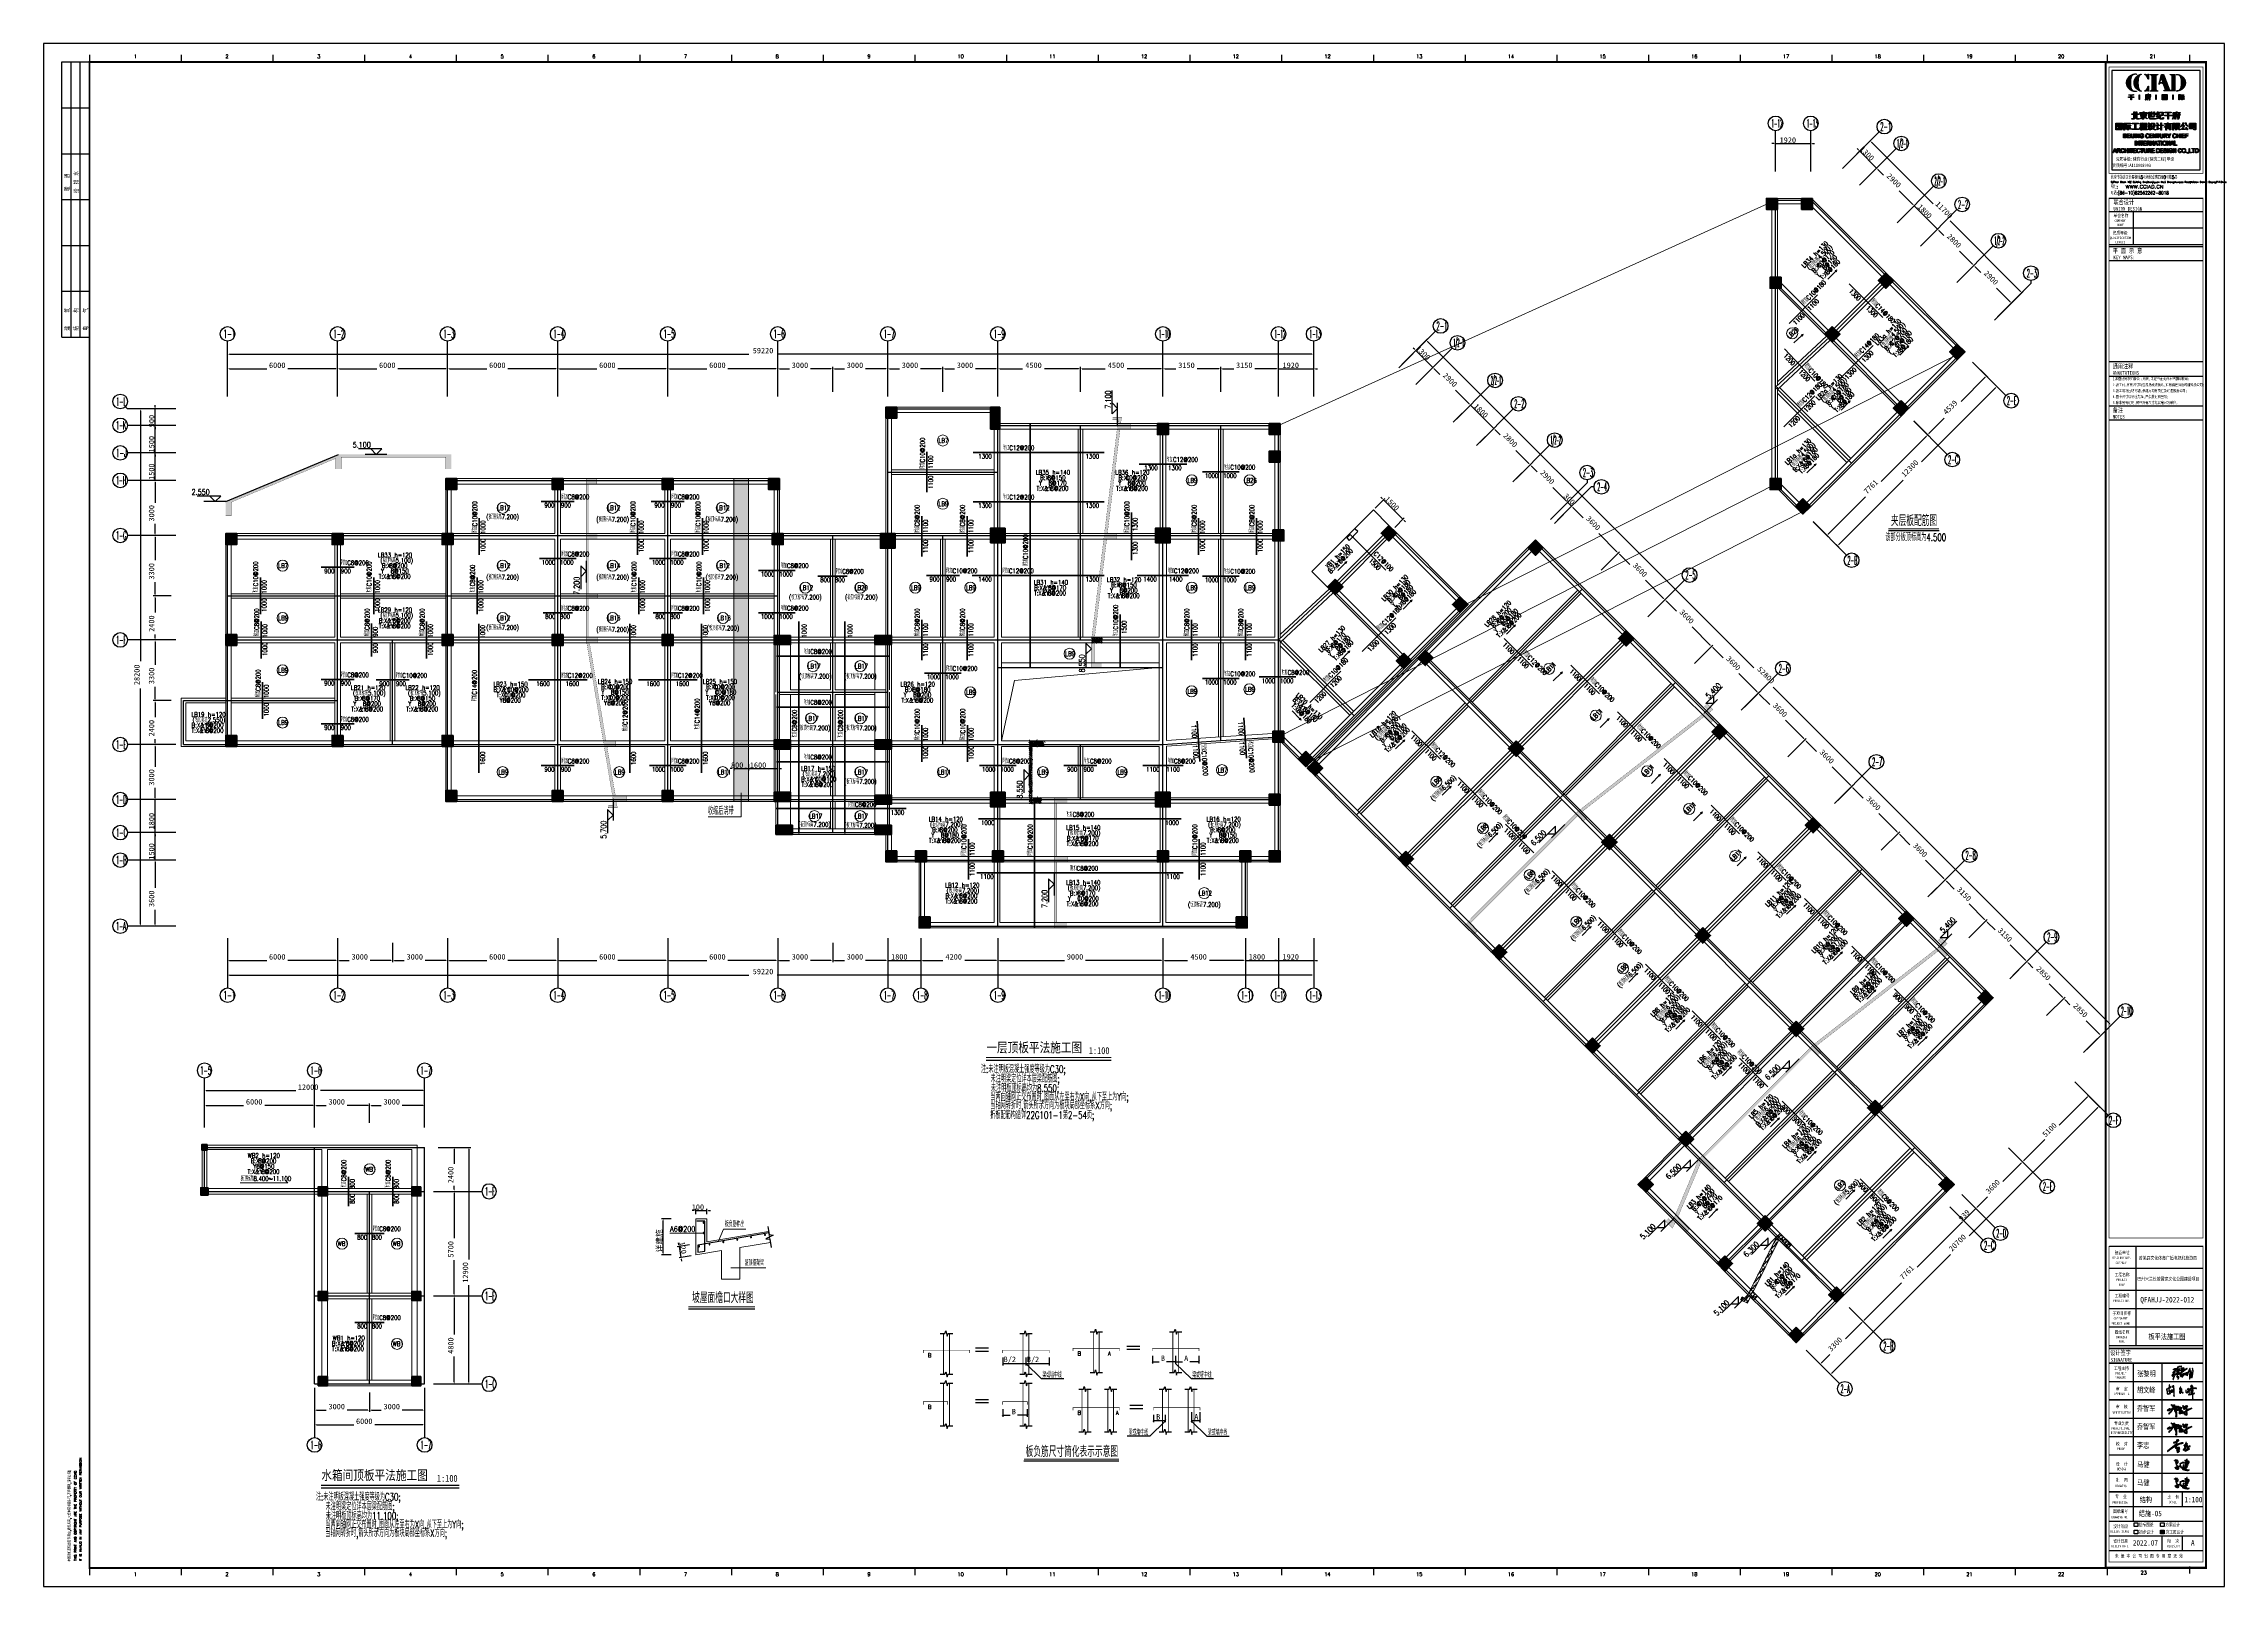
# Model space of a CAD drawing. Header units: inches. Extents: x 18712 to 314639, y 0 to 420500.
# Drawn here: x 18712 to 137612, y 0 to 84100 of the extents above; entities that cross this region are included whole.
import ezdxf
from ezdxf.enums import TextEntityAlignment as Align
from ezdxf.lldxf.tags import DXFTag

# ---------------------------------------------------------------- set-up
doc = ezdxf.new("R2010")
doc.units = ezdxf.units.IN
doc.header["$LTSCALE"] = 1000
doc.header["$MEASUREMENT"] = 0
doc.layers.get('0').update_dxf_attribs({"true_color": 0xffffff})
for name, color, linetype, true_color in [('1305', 1, 'Continuous', 0xff0000), ('1306', 7, 'Continuous', 0x009900), ('AXIS_TEXT', 7, 'Continuous', 0xffffff), ('BEAM', 6, 'Continuous', 0xff00ff), ('DIM', 3, 'Continuous', 0x00ff00), ('DIM_SYMB', 3, 'Continuous', 0x00ff00), ('DOTE', 1, 'DOTE', 0xff0000), ('HATCH', 7, 'Continuous', 0xd6d6d6), ('NUM', 7, 'Continuous', 0xffffff), ('PUB_TEXT', 7, 'Continuous', 0xffffff), ('REIND', 1, 'Continuous', 0xff0000), ('REINL', 1, 'Continuous', 0xff0000), ('TEXT', 7, 'Continuous', 0xffffff), ('THIN', 7, 'Continuous', 0xffffff), ('TK', 7, 'Continuous', 0xffffff), ('TK-TEXT', 4, 'Continuous', 0x00ffff), ('ZG-图号', 2, 'Continuous', 0xffff00), ('ZG-图名', 1, 'Continuous', 0xff0000), ('ZG-图框层', 4, 'Continuous', 0x00ffff), ('图层 1', 7, 'Continuous', 0xffffff), ('文字', 7, 'Continuous', 0xffffff), ('板洞边线', 7, 'Continuous', 0xadadad), ('柱填充', 7, 'Continuous', 0xc0c0c0), ('柱尺寸标注', 3, 'Continuous', 0x00ff00), ('梁原位标注', 7, 'Continuous', 0xffffff), ('梁集中标注', 2, 'Continuous', 0xffff00), ('楼板正筋文字', 7, 'Continuous', 0xffffff), ('楼板负筋文字', 7, 'Continuous', 0xffffff), ('楼板负筋标注', 3, 'Continuous', 0x00ff00), ('楼板负筋钢筋', 1, 'Continuous', 0xff0000), ('砖墙', 6, 'Continuous', 0xff00ff), ('砼柱', 2, 'Continuous', 0xffff00), ('砼梁', 6, 'Continuous', 0xff00ff), ('砼梁虚线', 9, 'HIDDEN', 0x808080), ('签名', 3, 'Continuous', 0x00ff00), ('粗线', 6, 'Continuous', 0xff00ff), ('细线', 7, 'Continuous', 0xffffff), ('辅助线', 2, 'Continuous', 0xffff00)]:
    doc.layers.add(name, color=color, linetype=linetype, true_color=true_color)
doc.styles.add('-宋体', font='simsun.ttc', dxfattribs={"height": 0.2, "bigfont": 'gbcbig.shx'})
doc.styles.add('_TCH_AXIS', font='txt.shx', dxfattribs={"height": 0.2, "bigfont": 'GBCBIG.shx'})
doc.styles.add('CCIAD-图框(会签栏)', font='txt.shx', dxfattribs={"height": 0.2, "bigfont": 'gbcbig.shx'})
doc.styles.add('CCIAD-图框(地址栏)', font='txt.shx', dxfattribs={"height": 0.2, "bigfont": 'gbcbig.shx'})
doc.styles.add('ISOCP', font='txt.shx', dxfattribs={"height": 0.2, "bigfont": 'gbcbig.shx'})
doc.styles.add('TSSD_Label', font='txt.shx', dxfattribs={"height": 0.2, "bigfont": 'gbcbig.shx'})
doc.styles.add('TSSD_Norm', font='txt.shx', dxfattribs={"height": 0.2, "bigfont": 'gbcbig.shx'})
doc.styles.add('TSSD_Rein', font='txt.shx', dxfattribs={"height": 0.2, "bigfont": 'gbcbig.shx'})
doc.styles.add('公司名等', font='simhei.ttf', dxfattribs={"height": 0.2, "bigfont": 'gbcbig.shx'})
tags = doc.linetypes.add('DASH', pattern=[0.35, 0.25, -0.1]).pattern_tags.tags
tags[6:7] = [DXFTag(74, 4), DXFTag(75, 0), DXFTag(340, '0'), DXFTag(46, 0.0), DXFTag(50, 0.0), DXFTag(44, 0.0), DXFTag(45, 0.0)]
tags[4:5] = [DXFTag(74, 4), DXFTag(75, 0), DXFTag(340, '0'), DXFTag(46, 0.0), DXFTag(50, 0.0), DXFTag(44, 0.0), DXFTag(45, 0.0)]
tags = doc.linetypes.add('DASHED', pattern=[0.75, 0.5, -0.25]).pattern_tags.tags
tags[6:7] = [DXFTag(74, 4), DXFTag(75, 0), DXFTag(340, '0'), DXFTag(46, 0.0), DXFTag(50, 0.0), DXFTag(44, 0.0), DXFTag(45, 0.0)]
tags[4:5] = [DXFTag(74, 4), DXFTag(75, 0), DXFTag(340, '0'), DXFTag(46, 0.0), DXFTag(50, 0.0), DXFTag(44, 0.0), DXFTag(45, 0.0)]
tags = doc.linetypes.add('DOTE', pattern=[2.42, 2, -0.2, 0.02, -0.2]).pattern_tags.tags
tags[10:11] = [DXFTag(74, 4), DXFTag(75, 0), DXFTag(340, '0'), DXFTag(46, 0.0), DXFTag(50, 0.0), DXFTag(44, 0.0), DXFTag(45, 0.0)]
tags[8:9] = [DXFTag(74, 4), DXFTag(75, 0), DXFTag(340, '0'), DXFTag(46, 0.0), DXFTag(50, 0.0), DXFTag(44, 0.0), DXFTag(45, 0.0)]
tags[6:7] = [DXFTag(74, 4), DXFTag(75, 0), DXFTag(340, '0'), DXFTag(46, 0.0), DXFTag(50, 0.0), DXFTag(44, 0.0), DXFTag(45, 0.0)]
tags[4:5] = [DXFTag(74, 4), DXFTag(75, 0), DXFTag(340, '0'), DXFTag(46, 0.0), DXFTag(50, 0.0), DXFTag(44, 0.0), DXFTag(45, 0.0)]
tags = doc.linetypes.add('HIDDEN', pattern=[0.375, 0.25, -0.125]).pattern_tags.tags
tags[6:7] = [DXFTag(74, 4), DXFTag(75, 0), DXFTag(340, '0'), DXFTag(46, 0.0), DXFTag(50, 0.0), DXFTag(44, 0.0), DXFTag(45, 0.0)]
tags[4:5] = [DXFTag(74, 4), DXFTag(75, 0), DXFTag(340, '0'), DXFTag(46, 0.0), DXFTag(50, 0.0), DXFTag(44, 0.0), DXFTag(45, 0.0)]
doc.dimstyles.new('TSSD_100_100$0', dxfattribs={"dimtxt": 300, "dimasz": 100, "dimexe": 100, "dimexo": 250, "dimgap": 100, "dimtad": 1, "dimdec": 0, "dimzin": 0, "dimdsep": 46, "dimtxsty": 'Standard', "dimcen": 0, "dimclrd": 256, "dimclre": 256, "dimclrt": 7, "dimadec": 0, "dimazin": 0, "dimtfac": 1, "dimtdec": 4, "dimtix": 1, "dimtmove": 2, "dimatfit": 3, "dimfxl": 1, "dimtolj": 1, "dimtzin": 0, "dimarcsym": 0})
doc.dimstyles.new('TSSD_50_100', dxfattribs={"dimtxt": 300, "dimasz": 100, "dimexe": 100, "dimexo": 250, "dimgap": 100, "dimtad": 1, "dimdec": 0, "dimlfac": 0.5, "dimzin": 0, "dimdsep": 46, "dimtxsty": 'Standard', "dimblk": 'ARCHTICK', "dimblk1": 'ARCHTICK', "dimblk2": 'ARCHTICK', "dimcen": 0, "dimclrd": 256, "dimclre": 256, "dimclrt": 7, "dimadec": 0, "dimazin": 0, "dimtfac": 1, "dimtdec": 4, "dimtix": 1, "dimtmove": 2, "dimatfit": 3, "dimfxl": 1, "dimtolj": 1, "dimtzin": 0, "dimarcsym": 0})
pattern_1 = [(45, (-30, -20), (-0.280633, 0.280633), [])]

# ---------------------------------------------------------------- blocks, each defined once
blk = doc.blocks.new('_ArchTick')
at = {"color": 0, "linetype": 'ByBlock', "const_width": 0.15}
blk.add_lwpolyline([(-0.5, -0.5), (0.5, 0.5)], dxfattribs=at)
blk = doc.blocks.new('*D108')
at = {"layer": 'Defpoints', "color": 0, "transparency": 16777216}
for p in [(81290, 9743), (81758, 9743), (81758, 9039)]:
    blk.add_point(p, dxfattribs=at)
at = {"layer": 'DIM', "lineweight": -2, "transparency": 16777216}
for p, q in [((81290, 9493), (81290, 8939)), ((81290, 9039), (81758, 9039)), ((81758, 9493), (81758, 8939))]:
    blk.add_line(p, q, dxfattribs=at)
at = {"layer": 'DIM', "lineweight": -2, "transparency": 16777216, "xscale": 100, "yscale": 100, "zscale": 100, "rotation": 180}
blk.add_blockref('_ArchTick', (81290, 9039), dxfattribs=at)
at = {"layer": 'DIM', "lineweight": -2, "transparency": 16777216, "xscale": 100, "yscale": 100, "zscale": 100}
blk.add_blockref('_ArchTick', (81758, 9039), dxfattribs=at)
at = {"layer": 'DIM', "color": 7, "true_color": 0xffffff, "transparency": 16777216, "insert": (81560, 9245), "char_height": 300, "attachment_point": 5}
blk.add_mtext('\\A1;A', dxfattribs=at)
blk = doc.blocks.new('*D109')
at = {"layer": 'Defpoints', "color": 0, "transparency": 16777216}
for p in [(79225, 9604), (79866, 9604), (79866, 9050)]:
    blk.add_point(p, dxfattribs=at)
at = {"layer": 'DIM', "lineweight": -2, "transparency": 16777216}
for p, q in [((79225, 9354), (79225, 8950)), ((79225, 9050), (79866, 9050)), ((79866, 9354), (79866, 8950))]:
    blk.add_line(p, q, dxfattribs=at)
at = {"layer": 'DIM', "lineweight": -2, "transparency": 16777216, "xscale": 100, "yscale": 100, "zscale": 100}
blk.add_blockref('_ArchTick', (79225, 9050), dxfattribs=at)
at = {"layer": 'DIM', "lineweight": -2, "transparency": 16777216, "xscale": 100, "yscale": 100, "zscale": 100, "rotation": 180}
blk.add_blockref('_ArchTick', (79866, 9050), dxfattribs=at)
at = {"layer": 'DIM', "color": 7, "true_color": 0xffffff, "transparency": 16777216, "insert": (79484, 9240), "char_height": 300, "attachment_point": 5}
blk.add_mtext('\\A1;B', dxfattribs=at)
blk = doc.blocks.new('*D110')
at = {"layer": 'Defpoints', "color": 0, "transparency": 16777216}
for p in [(80433, 12822), (81703, 12822), (81703, 12245)]:
    blk.add_point(p, dxfattribs=at)
at = {"layer": 'DIM', "lineweight": -2, "transparency": 16777216}
for p, q in [((80433, 12572), (80433, 12145)), ((80433, 12245), (80807, 12245)), ((81703, 12245), (81207, 12245)), ((81703, 12572), (81703, 12145))]:
    blk.add_line(p, q, dxfattribs=at)
at = {"layer": 'DIM', "lineweight": -2, "transparency": 16777216, "xscale": 100, "yscale": 100, "zscale": 100, "rotation": 180}
blk.add_blockref('_ArchTick', (80433, 12245), dxfattribs=at)
at = {"layer": 'DIM', "lineweight": -2, "transparency": 16777216, "xscale": 100, "yscale": 100, "zscale": 100}
blk.add_blockref('_ArchTick', (81703, 12245), dxfattribs=at)
at = {"layer": 'DIM', "color": 7, "true_color": 0xffffff, "transparency": 16777216, "insert": (81007, 12435), "char_height": 300, "attachment_point": 5}
blk.add_mtext('\\A1;A', dxfattribs=at)
blk = doc.blocks.new('*D111')
at = {"layer": 'Defpoints', "color": 0, "transparency": 16777216}
for p in [(79170, 12822), (80433, 12822), (80433, 12245)]:
    blk.add_point(p, dxfattribs=at)
at = {"layer": 'DIM', "lineweight": -2, "transparency": 16777216}
for p, q in [((79170, 12572), (79170, 12145)), ((79170, 12245), (79540, 12245)), ((80433, 12245), (79940, 12245)), ((80433, 12572), (80433, 12145))]:
    blk.add_line(p, q, dxfattribs=at)
at = {"layer": 'DIM', "lineweight": -2, "transparency": 16777216, "xscale": 100, "yscale": 100, "zscale": 100, "rotation": 180}
blk.add_blockref('_ArchTick', (79170, 12245), dxfattribs=at)
at = {"layer": 'DIM', "lineweight": -2, "transparency": 16777216, "xscale": 100, "yscale": 100, "zscale": 100}
blk.add_blockref('_ArchTick', (80433, 12245), dxfattribs=at)
at = {"layer": 'DIM', "color": 7, "true_color": 0xffffff, "transparency": 16777216, "insert": (79740, 12435), "char_height": 300, "attachment_point": 5}
blk.add_mtext('\\A1;B', dxfattribs=at)
blk = doc.blocks.new('*D112')
at = {"layer": 'Defpoints', "color": 0, "transparency": 16777216}
for p in [(71003, 9913), (72345, 9915), (72345, 9336)]:
    blk.add_point(p, dxfattribs=at)
at = {"layer": 'DIM', "lineweight": -2, "transparency": 16777216}
for p, q in [((71003, 9663), (71003, 9236)), ((72345, 9665), (72345, 9236)), ((71003, 9336), (71413, 9336)), ((72345, 9336), (71813, 9336))]:
    blk.add_line(p, q, dxfattribs=at)
at = {"layer": 'DIM', "lineweight": -2, "transparency": 16777216, "xscale": 100, "yscale": 100, "zscale": 100, "rotation": 180}
blk.add_blockref('_ArchTick', (71003, 9336), dxfattribs=at)
at = {"layer": 'DIM', "lineweight": -2, "transparency": 16777216, "xscale": 100, "yscale": 100, "zscale": 100}
blk.add_blockref('_ArchTick', (72345, 9336), dxfattribs=at)
at = {"layer": 'DIM', "color": 7, "true_color": 0xffffff, "transparency": 16777216, "insert": (71613, 9526), "char_height": 300, "attachment_point": 5}
blk.add_mtext('\\A1;B', dxfattribs=at)
blk = doc.blocks.new('*D113')
at = {"layer": 'Defpoints', "color": 0, "transparency": 16777216}
for p in [(72266, 12726), (73536, 12726), (73536, 12149)]:
    blk.add_point(p, dxfattribs=at)
at = {"layer": 'DIM', "lineweight": -2, "transparency": 16777216}
for p, q in [((72266, 12476), (72266, 12049)), ((72266, 12149), (73536, 12149)), ((73536, 12476), (73536, 12049))]:
    blk.add_line(p, q, dxfattribs=at)
at = {"layer": 'DIM', "lineweight": -2, "transparency": 16777216, "xscale": 100, "yscale": 100, "zscale": 100}
blk.add_blockref('_ArchTick', (72266, 12149), dxfattribs=at)
at = {"layer": 'DIM', "lineweight": -2, "transparency": 16777216, "xscale": 100, "yscale": 100, "zscale": 100, "rotation": 180}
blk.add_blockref('_ArchTick', (73536, 12149), dxfattribs=at)
at = {"layer": 'DIM', "color": 7, "true_color": 0xffffff, "transparency": 16777216, "insert": (72656, 12339), "char_height": 300, "attachment_point": 5}
blk.add_mtext('\\A1;B/2', dxfattribs=at)
blk = doc.blocks.new('*D114')
at = {"layer": 'Defpoints', "color": 0, "transparency": 16777216}
for p in [(71003, 12726), (72266, 12726), (72266, 12149)]:
    blk.add_point(p, dxfattribs=at)
at = {"layer": 'DIM', "lineweight": -2, "transparency": 16777216}
for p, q in [((71003, 12476), (71003, 12049)), ((71003, 12149), (72266, 12149)), ((72266, 12476), (72266, 12049))]:
    blk.add_line(p, q, dxfattribs=at)
at = {"layer": 'DIM', "lineweight": -2, "transparency": 16777216, "xscale": 100, "yscale": 100, "zscale": 100}
blk.add_blockref('_ArchTick', (71003, 12149), dxfattribs=at)
at = {"layer": 'DIM', "lineweight": -2, "transparency": 16777216, "xscale": 100, "yscale": 100, "zscale": 100, "rotation": 180}
blk.add_blockref('_ArchTick', (72266, 12149), dxfattribs=at)
at = {"layer": 'DIM', "color": 7, "true_color": 0xffffff, "transparency": 16777216, "insert": (71390, 12339), "char_height": 300, "attachment_point": 5}
blk.add_mtext('\\A1;B/2', dxfattribs=at)
blk = doc.blocks.new('DAnoyomous17008')
at = {"layer": '楼板正筋文字', "color": 2, "true_color": 0xffff00, "style": 'TSSD_Rein', "width": 0.7}
for s, p in [('LB1 h=140', (112710, 16342)), ('C', (113247, 16466)), ('10@200', (113247, 16466)), ('8@170', (113535, 16342)), ('8@170', (113824, 16219)), ('B:X', (112958, 16177)), ('Y', (113164, 15971)), ('T:X&Y', (113288, 15682)), ('C', (113535, 16342)), ('C', (113824, 16219))]:
    blk.add_text(s, height=250, rotation=45, dxfattribs=at).set_placement(p)
blk = doc.blocks.new('DAnoyomous17022')
at = {"layer": '楼板正筋文字', "color": 2, "true_color": 0xffff00, "style": 'TSSD_Rein', "width": 0.7}
for s, p in [('LB2 h=120', (117730, 19632)), ('(板顶标高5.900)', (117952, 19441)), ('8@200', (118524, 19601)), ('B:X', (118235, 19312)), ('Y', (118410, 19075)), ('T:X&Y', (118524, 18776)), ('C', (118524, 19601)), ('8@180', (118782, 19446)), ('C', (118782, 19446)), ('8@200', (119060, 19312)), ('C', (119060, 19312))]:
    blk.add_text(s, height=250, rotation=45, dxfattribs=at).set_placement(p)
blk = doc.blocks.new('DAnoyomous17035')
at = {"layer": '楼板正筋文字', "color": 2, "true_color": 0xffff00, "style": 'TSSD_Rein', "width": 0.7}
for s, p in [('LB3 h=140', (108447, 20564)), ('10@200', (109004, 20709)), ('B:X', (108715, 20420)), ('Y', (108921, 20214)), ('C', (109004, 20709)), ('T:X&Y', (109045, 19925)), ('8@170', (109293, 20585)), ('C', (109293, 20585)), ('8@170', (109581, 20461)), ('C', (109581, 20461))]:
    blk.add_text(s, height=250, rotation=45, dxfattribs=at).set_placement(p)
blk = doc.blocks.new('DAnoyomous17054')
at = {"layer": '楼板正筋文字', "color": 2, "true_color": 0xffff00, "style": 'TSSD_Rein', "width": 0.7}
for s, p in [('LB4 h=120', (113656, 23865)), ('(板顶标高6.500)', (113878, 23675)), ('B:X', (114162, 23546)), ('8@200', (114450, 23834)), ('C', (114450, 23834)), ('8@150', (114708, 23680)), ('C', (114708, 23680)), ('8@200', (114987, 23546)), ('C', (114987, 23546)), ('Y', (114337, 23309)), ('T:X&Y', (114450, 23010))]:
    blk.add_text(s, height=250, rotation=45, dxfattribs=at).set_placement(p)
blk = doc.blocks.new('DAnoyomous17065')
at = {"layer": '楼板正筋文字', "color": 2, "true_color": 0xffff00, "style": 'TSSD_Rein', "width": 0.7}
for s, p in [('LB5 h=120', (111843, 25488)), ('(板顶标高6.500)', (112065, 25297)), ('8@200', (112761, 25580)), ('B:X&Y', (112225, 25044)), ('T:X&Y', (112431, 24838)), ('C', (112761, 25580)), ('8@200', (112967, 25374)), ('C', (112967, 25374))]:
    blk.add_text(s, height=250, rotation=45, dxfattribs=at).set_placement(p)
blk = doc.blocks.new('DAnoyomous17079')
at = {"layer": '楼板正筋文字', "color": 2, "true_color": 0xffff00, "style": 'TSSD_Rein', "width": 0.7}
for s, p in [('LB6 h=120', (109034, 28456)), ('(板顶标高6.500)', (109256, 28266)), ('B:X', (109540, 28137)), ('8@200', (109828, 28425)), ('C', (109828, 28425)), ('8@170', (110086, 28271)), ('8@200', (110365, 28137)), ('Y', (109715, 27899)), ('T:X&Y', (109828, 27600)), ('C', (110086, 28271)), ('C', (110365, 28137))]:
    blk.add_text(s, height=250, rotation=45, dxfattribs=at).set_placement(p)
blk = doc.blocks.new('DAnoyomous17092')
at = {"layer": '楼板正筋文字', "color": 2, "true_color": 0xffff00, "style": 'TSSD_Rein', "width": 0.7}
for s, p in [('LB7 h=120', (119910, 29930)), ('B:X', (120209, 29817)), ('Y', (120385, 29580)), ('T:X&Y', (120498, 29280)), ('8@200', (120498, 30105)), ('C', (120498, 30105)), ('8@150', (120756, 29951)), ('C', (120756, 29951)), ('8@200', (121034, 29817)), ('C', (121034, 29817))]:
    blk.add_text(s, height=250, rotation=45, dxfattribs=at).set_placement(p)
blk = doc.blocks.new('DAnoyomous17106')
at = {"layer": '楼板正筋文字', "color": 2, "true_color": 0xffff00, "style": 'TSSD_Rein', "width": 0.7}
for s, p in [('LB8 h=120', (106477, 31028)), ('(板顶标高6.500)', (106699, 30837)), ('B:X', (106982, 30708)), ('8@200', (107271, 30997)), ('C', (107271, 30997)), ('8@180', (107529, 30842)), ('C', (107529, 30842)), ('8@200', (107807, 30708)), ('C', (107807, 30708)), ('Y', (107157, 30471)), ('T:X&Y', (107271, 30172))]:
    blk.add_text(s, height=250, rotation=45, dxfattribs=at).set_placement(p)
blk = doc.blocks.new('DAnoyomous17116')
at = {"layer": '楼板正筋文字', "color": 2, "true_color": 0xffff00, "style": 'TSSD_Rein', "width": 0.7}
for s, p in [('LB9 h=120', (117360, 32238)), ('B:X&Y', (117535, 32001)), ('T:X&Y', (117742, 31795)), ('8@200', (118072, 32537)), ('C', (118072, 32537)), ('8@200', (118278, 32331)), ('C', (118278, 32331))]:
    blk.add_text(s, height=250, rotation=45, dxfattribs=at).set_placement(p)
blk = doc.blocks.new('DAnoyomous17134')
at = {"layer": '楼板正筋文字', "color": 2, "true_color": 0xffff00, "style": 'TSSD_Rein', "width": 0.7}
for s, p in [('LB10 h=120', (115254, 34492)), ('B:X', (115584, 34410)), ('T:X&Y', (115873, 33873)), ('8@200', (115873, 34698)), ('C', (115873, 34698)), ('8@170', (116131, 34544)), ('C', (116131, 34544)), ('8@200', (116409, 34410)), ('C', (116409, 34410)), ('Y', (115760, 34172))]:
    blk.add_text(s, height=250, rotation=45, dxfattribs=at).set_placement(p)
blk = doc.blocks.new('DAnoyomous17152')
at = {"layer": '楼板正筋文字', "color": 2, "true_color": 0xffff00, "style": 'TSSD_Rein', "width": 0.7}
for s, p in [('LB11 h=120', (112723, 37025)), ('B:X', (113043, 36932)), ('Y', (113218, 36695)), ('T:X&Y', (113332, 36396)), ('8@200', (113332, 37221)), ('C', (113332, 37221)), ('8@180', (113589, 37066)), ('C', (113589, 37066)), ('8@200', (113868, 36932)), ('C', (113868, 36932))]:
    blk.add_text(s, height=250, rotation=45, dxfattribs=at).set_placement(p)
blk = doc.blocks.new('DAnoyomous17163')
at = {"layer": '楼板正筋文字', "color": 2, "true_color": 0xffff00, "style": 'TSSD_Rein', "width": 0.7}
for s, p in [('LB12 h=120', (67867, 38103)), ('(板顶标高7.200)', (67948, 37811)), ('T:X&Y', (67882, 37228)), ('B:X&Y', (67882, 37519)), ('C', (68640, 37519)), ('8@200', (68640, 37519)), ('C', (68640, 37228)), ('8@200', (68640, 37228))]:
    blk.add_text(s, height=250, dxfattribs=at).set_placement(p)
blk = doc.blocks.new('DAnoyomous17175')
at = {"layer": '楼板正筋文字', "color": 2, "true_color": 0xffff00, "style": 'TSSD_Rein', "width": 0.7}
for s, p in [('LB13 h=140', (74467, 38248)), ('(板顶标高7.200)', (74548, 37957)), ('T:X&Y', (74482, 37082)), ('Y', (74555, 37373)), ('B:X', (74671, 37665)), ('C', (75080, 37665)), ('8@170', (75080, 37665)), ('C', (75080, 37373)), ('10@200', (75080, 37373)), ('C', (75240, 37082)), ('8@200', (75240, 37082))]:
    blk.add_text(s, height=250, dxfattribs=at).set_placement(p)
blk = doc.blocks.new('DAnoyomous17199')
at = {"layer": '楼板正筋文字', "color": 2, "true_color": 0xffff00, "style": 'TSSD_Rein', "width": 0.7}
for s, p in [('LB14 h=120', (66967, 41698)), ('(板顶标高7.200)', (67048, 41407)), ('T:X&Y', (66982, 40532)), ('Y', (67113, 40823)), ('B:X', (67157, 41115)), ('C', (67565, 41115)), ('8@200', (67565, 41115)), ('C', (67638, 40823)), ('8@180', (67638, 40823)), ('C', (67740, 40532)), ('8@200', (67740, 40532))]:
    blk.add_text(s, height=250, dxfattribs=at).set_placement(p)
blk = doc.blocks.new('DAnoyomous17208')
at = {"layer": '楼板正筋文字', "color": 2, "true_color": 0xffff00, "style": 'TSSD_Rein', "width": 0.7}
for s, p in [('T:X&Y', (74482, 40364)), ('LB15 h=140', (74467, 41239)), ('B:X&Y', (74496, 40655)), ('(板顶标高7.200)', (74548, 40947)), ('C', (75240, 40364)), ('8@200', (75240, 40364)), ('C', (75255, 40655)), ('8@170', (75255, 40655))]:
    blk.add_text(s, height=250, dxfattribs=at).set_placement(p)
blk = doc.blocks.new('DAnoyomous17220')
at = {"layer": '楼板正筋文字', "color": 2, "true_color": 0xffff00, "style": 'TSSD_Rein', "width": 0.7}
for s, p in [('LB16 h=120', (82117, 41698)), ('(板顶标高7.200)', (82198, 41407)), ('T:X&Y', (82132, 40532)), ('Y', (82263, 40823)), ('B:X', (82307, 41115)), ('C', (82715, 41115)), ('8@200', (82715, 41115)), ('C', (82788, 40823)), ('8@150', (82788, 40823)), ('C', (82890, 40532)), ('8@200', (82890, 40532))]:
    blk.add_text(s, height=250, dxfattribs=at).set_placement(p)
blk = doc.blocks.new('DAnoyomous17234')
at = {"layer": '楼板正筋文字', "color": 2, "true_color": 0xffff00, "style": 'TSSD_Rein', "width": 0.7}
for s, p in [('LB17 h=150', (60011, 44462)), ('B:X&Y', (60011, 43878)), ('(板顶标高7.200)', (60092, 44170)), ('C', (60770, 43878)), ('10@100', (60770, 43878)), ('T:X&Y', (60026, 43587)), ('C', (60784, 43587)), ('8@200', (60784, 43587))]:
    blk.add_text(s, height=250, dxfattribs=at).set_placement(p)
blk = doc.blocks.new('DAnoyomous17282')
at = {"layer": '楼板正筋文字', "color": 2, "true_color": 0xffff00, "style": 'TSSD_Rein', "width": 0.7}
for s, p in [('LB18 h=120', (91163, 46251)), ('(板顶标高6.500)', (91426, 46102)), ('B:X', (91710, 45973)), ('8@200', (91998, 46261)), ('C', (91998, 46261)), ('10@180', (92225, 46076)), ('8@200', (92535, 45973)), ('Y', (91854, 45705)), ('T:X&Y', (91998, 45436)), ('C', (92225, 46076)), ('C', (92535, 45973))]:
    blk.add_text(s, height=250, rotation=45, dxfattribs=at).set_placement(p)
blk = doc.blocks.new('DAnoyomous17293')
at = {"layer": '楼板正筋文字', "color": 2, "true_color": 0xffff00, "style": 'TSSD_Rein', "width": 0.7}
for s, p in [('LB19 h=120', (26767, 47403)), ('T:X&Y', (26782, 46528)), ('B:X&Y', (26782, 46819)), ('(板顶标高2.550)', (26833, 47111)), ('C', (27540, 46819)), ('8@200', (27540, 46819)), ('C', (27540, 46528)), ('8@200', (27540, 46528))]:
    blk.add_text(s, height=250, dxfattribs=at).set_placement(p)
blk = doc.blocks.new('DAnoyomous17313')
at = {"layer": '楼板正筋文字', "color": 2, "true_color": 0xffff00, "style": 'TSSD_Rein', "width": 0.7}
for s, p in [('T:X', (86714, 47989)), ('B:X&Y', (86796, 48319)), ('LB20 h=130', (86971, 48556)), ('8@180', (87002, 47700)), ('C', (87002, 47700)), ('8@180', (87332, 47783)), ('C', (87332, 47783))]:
    blk.add_text(s, height=250, rotation=314.99999, dxfattribs=at).set_placement(p)
blk = doc.blocks.new('DAnoyomous17327')
at = {"layer": '楼板正筋文字', "color": 2, "true_color": 0xffff00, "style": 'TSSD_Rein', "width": 0.7}
for s, p in [('LB21 h=120', (35467, 48867)), ('(板顶标高5.100)', (35577, 48576)), ('T:X&Y', (35482, 47701)), ('Y', (35598, 47992)), ('B:X', (35671, 48284)), ('C', (36080, 48284)), ('8@170', (36080, 48284)), ('C', (36123, 47992)), ('8@200', (36123, 47992)), ('C', (36240, 47701)), ('8@200', (36240, 47701))]:
    blk.add_text(s, height=250, dxfattribs=at).set_placement(p)
blk = doc.blocks.new('DAnoyomous17339')
at = {"layer": '楼板正筋文字', "color": 2, "true_color": 0xffff00, "style": 'TSSD_Rein', "width": 0.7}
for s, p in [('LB22 h=120', (38438, 48867)), ('(板顶标高5.100)', (38577, 48576)), ('T:X&Y', (38482, 47701)), ('Y', (38598, 47992)), ('B:X', (38671, 48284)), ('C', (39080, 48284)), ('8@150', (39080, 48284)), ('C', (39123, 47992)), ('8@200', (39123, 47992)), ('C', (39240, 47701)), ('8@200', (39240, 47701))]:
    blk.add_text(s, height=250, dxfattribs=at).set_placement(p)
blk = doc.blocks.new('DAnoyomous17350')
at = {"layer": '楼板正筋文字', "color": 2, "true_color": 0xffff00, "style": 'TSSD_Rein', "width": 0.7}
for s, p in [('LB23 h=150', (43236, 49053)), ('B:X&Y', (43236, 48761)), ('C', (43994, 48761)), ('10@200', (43994, 48761)), ('T:X', (43411, 48469)), ('Y', (43571, 48178)), ('C', (43746, 48178)), ('8@200', (43746, 48178)), ('C', (43819, 48469)), ('10@200', (43819, 48469))]:
    blk.add_text(s, height=250, dxfattribs=at).set_placement(p)
blk = doc.blocks.new('DAnoyomous17364')
at = {"layer": '楼板正筋文字', "color": 2, "true_color": 0xffff00, "style": 'TSSD_Rein', "width": 0.7}
for s, p in [('LB24 h=150', (48938, 49198)), ('Y', (49113, 48615)), ('B:X', (49113, 48907)), ('C', (49521, 48907)), ('10@200', (49521, 48907)), ('C', (49638, 48615)), ('8@150', (49638, 48615)), ('T:X', (49113, 48323)), ('Y', (49273, 48032)), ('C', (49448, 48032)), ('8@200', (49448, 48032)), ('C', (49521, 48323)), ('10@200', (49521, 48323))]:
    blk.add_text(s, height=250, dxfattribs=at).set_placement(p)
blk = doc.blocks.new('DAnoyomous17378')
at = {"layer": '楼板正筋文字', "color": 2, "true_color": 0xffff00, "style": 'TSSD_Rein', "width": 0.7}
for s, p in [('LB25 h=150', (54657, 49198)), ('Y', (54788, 48615)), ('B:X', (54832, 48907)), ('C', (55240, 48907)), ('10@200', (55240, 48907)), ('C', (55313, 48615)), ('10@180', (55313, 48615)), ('T:X', (54832, 48323)), ('Y', (54992, 48032)), ('C', (55167, 48032)), ('8@200', (55167, 48032)), ('C', (55240, 48323)), ('10@200', (55240, 48323))]:
    blk.add_text(s, height=250, dxfattribs=at).set_placement(p)
blk = doc.blocks.new('DAnoyomous17389')
at = {"layer": '楼板正筋文字', "color": 2, "true_color": 0xffff00, "style": 'TSSD_Rein', "width": 0.7}
for s, p in [('LB26 h=120', (65438, 49053)), ('B:X', (65671, 48761)), ('C', (66080, 48761)), ('8@180', (66080, 48761)), ('T:X&Y', (65482, 48178)), ('Y', (65599, 48469)), ('C', (66124, 48469)), ('8@200', (66124, 48469)), ('C', (66240, 48178)), ('8@200', (66240, 48178))]:
    blk.add_text(s, height=250, dxfattribs=at).set_placement(p)
blk = doc.blocks.new('DAnoyomous17420')
at = {"layer": '楼板正筋文字', "color": 2, "true_color": 0xffff00, "style": 'TSSD_Rein', "width": 0.7}
for s, p in [('LB27 h=130', (88381, 50899)), ('B:X', (88753, 50858)), ('8@170', (89041, 51146)), ('C', (89041, 51146)), ('8@180', (89289, 50981)), ('C', (89289, 50981)), ('8@180', (89454, 50734)), ('Y', (88918, 50610)), ('T:X', (89165, 50445)), ('C', (89454, 50734))]:
    blk.add_text(s, height=250, rotation=45, dxfattribs=at).set_placement(p)
blk = doc.blocks.new('DAnoyomous17433')
at = {"layer": '楼板正筋文字', "color": 2, "true_color": 0xffff00, "style": 'TSSD_Rein', "width": 0.7}
for s, p in [('LB28 h=120', (97431, 52274)), ('B:X', (97792, 52223)), ('T:X&Y', (98081, 51686)), ('8@200', (98081, 52511)), ('C', (98081, 52511)), ('C', (98308, 52326)), ('10@180', (98308, 52326)), ('8@200', (98617, 52223)), ('C', (98617, 52223)), ('Y', (97937, 51955))]:
    blk.add_text(s, height=250, rotation=45, dxfattribs=at).set_placement(p)
blk = doc.blocks.new('DAnoyomous17446')
at = {"layer": '楼板正筋文字', "color": 2, "true_color": 0xffff00, "style": 'TSSD_Rein', "width": 0.7}
for s, p in [('LB29 h=120', (36938, 53103)), ('T:X&Y', (36982, 52228)), ('B:X&Y', (36982, 52519)), ('(板顶标高5.100)', (37077, 52811)), ('C', (37740, 52519)), ('8@200', (37740, 52519)), ('C', (37740, 52228)), ('8@200', (37740, 52228))]:
    blk.add_text(s, height=250, dxfattribs=at).set_placement(p)
blk = doc.blocks.new('DAnoyomous17466')
at = {"layer": '楼板正筋文字', "color": 2, "true_color": 0xffff00, "style": 'TSSD_Rein', "width": 0.7}
for s, p in [('LB30 h=130', (91812, 53678)), ('B:X', (92142, 53595)), ('Y', (92338, 53379)), ('C', (92431, 53884)), ('10@180', (92431, 53884)), ('T:X', (92586, 53214)), ('8@180', (92710, 53750)), ('C', (92710, 53750)), ('8@180', (92875, 53502)), ('C', (92875, 53502))]:
    blk.add_text(s, height=250, rotation=45, dxfattribs=at).set_placement(p)
blk = doc.blocks.new('DAnoyomous17485')
at = {"layer": '楼板正筋文字', "color": 2, "true_color": 0xffff00, "style": 'TSSD_Rein', "width": 0.7}
for s, p in [('LB31 h=140', (72696, 54607)), ('T:X&Y', (72711, 54023)), ('B:X&Y', (72725, 54315)), ('C', (73469, 54023)), ('8@200', (73469, 54023)), ('C', (73484, 54315)), ('8@170', (73484, 54315))]:
    blk.add_text(s, height=250, dxfattribs=at).set_placement(p)
blk = doc.blocks.new('DAnoyomous17496')
at = {"layer": '楼板正筋文字', "color": 2, "true_color": 0xffff00, "style": 'TSSD_Rein', "width": 0.7}
for s, p in [('LB32 h=120', (76688, 54753)), ('B:X', (76921, 54461)), ('C', (77330, 54461)), ('8@150', (77330, 54461)), ('T:X&Y', (76732, 53878)), ('Y', (76849, 54169)), ('C', (77374, 54169)), ('8@200', (77374, 54169)), ('C', (77490, 53878)), ('8@200', (77490, 53878))]:
    blk.add_text(s, height=250, dxfattribs=at).set_placement(p)
blk = doc.blocks.new('DAnoyomous17514')
at = {"layer": '楼板正筋文字', "color": 2, "true_color": 0xffff00, "style": 'TSSD_Rein', "width": 0.7}
for s, p in [('LB33 h=120', (36938, 56098)), ('(板顶标高5.100)', (37077, 55807)), ('T:X&Y', (36982, 54932)), ('Y', (37113, 55223)), ('B:X', (37157, 55515)), ('C', (37565, 55515)), ('8@200', (37565, 55515)), ('C', (37638, 55223)), ('8@150', (37638, 55223)), ('C', (37740, 54932)), ('8@200', (37740, 54932))]:
    blk.add_text(s, height=250, dxfattribs=at).set_placement(p)
blk = doc.blocks.new('DAnoyomous17545')
at = {"layer": '楼板正筋文字', "color": 2, "true_color": 0xffff00, "style": 'TSSD_Rein', "width": 0.7}
for s, p in [('LB35 h=140', (72806, 60603)), ('T:X&Y', (72850, 59728)), ('Y', (72981, 60019)), ('B:X', (73039, 60311)), ('C', (73448, 60311)), ('8@150', (73448, 60311)), ('C', (73506, 60019)), ('8@170', (73506, 60019)), ('C', (73608, 59728)), ('8@200', (73608, 59728))]:
    blk.add_text(s, height=250, dxfattribs=at).set_placement(p)
blk = doc.blocks.new('DAnoyomous17556')
at = {"layer": '楼板正筋文字', "color": 2, "true_color": 0xffff00, "style": 'TSSD_Rein', "width": 0.7}
for s, p in [('LB36 h=120', (77138, 60603)), ('T:X&Y', (77182, 59728)), ('Y', (77299, 60019)), ('B:X', (77313, 60311)), ('C', (77721, 60311)), ('10@200', (77721, 60311)), ('C', (77824, 60019)), ('8@200', (77824, 60019)), ('C', (77940, 59728)), ('8@200', (77940, 59728))]:
    blk.add_text(s, height=250, dxfattribs=at).set_placement(p)
blk = doc.blocks.new('DAnoyomous17870')
at = {"layer": '楼板正筋文字', "color": 2, "true_color": 0xffff00, "style": 'TSSD_Rein', "width": 0.7}
for s, p in [('T:X&Y', (34434, 12830)), ('B:X&Y', (34434, 13122)), ('WB1 h=120', (34478, 13414)), ('C', (35192, 13122)), ('8@200', (35192, 13122)), ('C', (35192, 12830)), ('8@200', (35192, 12830))]:
    blk.add_text(s, height=250, dxfattribs=at).set_placement(p)
blk = doc.blocks.new('DAnoyomous17895')
at = {"layer": '楼板正筋文字', "color": 2, "true_color": 0xffff00, "style": 'TSSD_Rein', "width": 0.7}
for s, p in [('LB1a h=130', (113799, 61114)), ('(板顶标高4.500)', (114062, 60964)), ('8@180', (114768, 61258)), ('B:X&Y', (114232, 60722)), ('T:X', (114562, 60639)), ('C', (114768, 61258)), ('8@180', (114851, 60928)), ('C', (114851, 60928))]:
    blk.add_text(s, height=250, rotation=45, dxfattribs=at).set_placement(p)
blk = doc.blocks.new('DAnoyomous17909')
at = {"layer": '楼板正筋文字', "color": 2, "true_color": 0xffff00, "style": 'TSSD_Rein', "width": 0.7}
for s, p in [('LB2a h=130', (115493, 64638)), ('(板顶标高4.500)', (115777, 64510)), ('10@180', (116328, 64649)), ('B:X', (116039, 64360)), ('Y', (116235, 64143)), ('C', (116328, 64649)), ('T:X', (116483, 63978)), ('8@180', (116606, 64515)), ('C', (116606, 64515)), ('8@180', (116771, 64267)), ('C', (116771, 64267))]:
    blk.add_text(s, height=250, rotation=45, dxfattribs=at).set_placement(p)
blk = doc.blocks.new('DAnoyomous17923')
at = {"layer": '楼板正筋文字', "color": 2, "true_color": 0xffff00, "style": 'TSSD_Rein', "width": 0.7}
for s, p in [('LB3a h=130', (118695, 67634)), ('(板顶标高4.500)', (118979, 67505)), ('C', (119510, 67623)), ('12@200', (119510, 67623)), ('10@180', (119778, 67479)), ('8@180', (119974, 67262)), ('B:X', (119221, 67335)), ('Y', (119407, 67108)), ('T:X', (119685, 66974)), ('C', (119778, 67479)), ('C', (119974, 67262))]:
    blk.add_text(s, height=250, rotation=45, dxfattribs=at).set_placement(p)
blk = doc.blocks.new('*D1018')
at = {"layer": 'Defpoints', "color": 0, "transparency": 16777216}
for p in [(28740, 35332), (34740, 35332), (34740, 34127)]:
    blk.add_point(p, dxfattribs=at)
at = {"layer": 'DIM', "lineweight": -2, "transparency": 16777216}
for p, q in [((28740, 35082), (28740, 34027)), ((34740, 35082), (34740, 34027)), ((28840, 34127), (30874, 34127)), ((34640, 34127), (32024, 34127))]:
    blk.add_line(p, q, dxfattribs=at)
at = {"layer": 'DIM', "transparency": 16777216}
for points in [[(28840, 34144), (28840, 34110), (28740, 34127)], [(34640, 34110), (34640, 34144), (34740, 34127)]]:
    blk.add_solid(points, dxfattribs=at)
at = {"layer": 'DIM', "color": 7, "true_color": 0xffffff, "transparency": 16777216, "insert": (31449, 34317), "char_height": 300, "attachment_point": 5}
blk.add_mtext('\\A1;6000', dxfattribs=at)
blk = doc.blocks.new('*D1019')
at = {"layer": 'Defpoints', "color": 0, "transparency": 16777216}
for p in [(37740, 35332), (40740, 35332), (40740, 34127)]:
    blk.add_point(p, dxfattribs=at)
at = {"layer": 'DIM', "lineweight": -2, "transparency": 16777216}
for p, q in [((37740, 35082), (37740, 34027)), ((40740, 35082), (40740, 34027)), ((37840, 34127), (38374, 34127)), ((40640, 34127), (39524, 34127))]:
    blk.add_line(p, q, dxfattribs=at)
at = {"layer": 'DIM', "transparency": 16777216}
for points in [[(37840, 34144), (37840, 34110), (37740, 34127)], [(40640, 34110), (40640, 34144), (40740, 34127)]]:
    blk.add_solid(points, dxfattribs=at)
at = {"layer": 'DIM', "color": 7, "true_color": 0xffffff, "transparency": 16777216, "insert": (38949, 34317), "char_height": 300, "attachment_point": 5}
blk.add_mtext('\\A1;3000', dxfattribs=at)
blk = doc.blocks.new('*D1020')
at = {"layer": 'Defpoints', "color": 0, "transparency": 16777216}
for p in [(40740, 35332), (46740, 35332), (46740, 34127)]:
    blk.add_point(p, dxfattribs=at)
at = {"layer": 'DIM', "lineweight": -2, "transparency": 16777216}
for p, q in [((40740, 35082), (40740, 34027)), ((46740, 35082), (46740, 34027)), ((40840, 34127), (42874, 34127)), ((46640, 34127), (44024, 34127))]:
    blk.add_line(p, q, dxfattribs=at)
at = {"layer": 'DIM', "transparency": 16777216}
for points in [[(40840, 34144), (40840, 34110), (40740, 34127)], [(46640, 34110), (46640, 34144), (46740, 34127)]]:
    blk.add_solid(points, dxfattribs=at)
at = {"layer": 'DIM', "color": 7, "true_color": 0xffffff, "transparency": 16777216, "insert": (43449, 34317), "char_height": 300, "attachment_point": 5}
blk.add_mtext('\\A1;6000', dxfattribs=at)
blk = doc.blocks.new('*D1021')
at = {"layer": 'Defpoints', "color": 0, "transparency": 16777216}
for p in [(46740, 35332), (52740, 35332), (52740, 34127)]:
    blk.add_point(p, dxfattribs=at)
at = {"layer": 'DIM', "lineweight": -2, "transparency": 16777216}
for p, q in [((46740, 35082), (46740, 34027)), ((52740, 35082), (52740, 34027)), ((46840, 34127), (48874, 34127)), ((52640, 34127), (50024, 34127))]:
    blk.add_line(p, q, dxfattribs=at)
at = {"layer": 'DIM', "transparency": 16777216}
for points in [[(46840, 34144), (46840, 34110), (46740, 34127)], [(52640, 34110), (52640, 34144), (52740, 34127)]]:
    blk.add_solid(points, dxfattribs=at)
at = {"layer": 'DIM', "color": 7, "true_color": 0xffffff, "transparency": 16777216, "insert": (49449, 34317), "char_height": 300, "attachment_point": 5}
blk.add_mtext('\\A1;6000', dxfattribs=at)
blk = doc.blocks.new('*D1022')
at = {"layer": 'Defpoints', "color": 0, "transparency": 16777216}
for p in [(52740, 35332), (58740, 35332), (58740, 34127)]:
    blk.add_point(p, dxfattribs=at)
at = {"layer": 'DIM', "lineweight": -2, "transparency": 16777216}
for p, q in [((52740, 35082), (52740, 34027)), ((58740, 35082), (58740, 34027)), ((52840, 34127), (54874, 34127)), ((58640, 34127), (56024, 34127))]:
    blk.add_line(p, q, dxfattribs=at)
at = {"layer": 'DIM', "transparency": 16777216}
for points in [[(52840, 34144), (52840, 34110), (52740, 34127)], [(58640, 34110), (58640, 34144), (58740, 34127)]]:
    blk.add_solid(points, dxfattribs=at)
at = {"layer": 'DIM', "color": 7, "true_color": 0xffffff, "transparency": 16777216, "insert": (55449, 34317), "char_height": 300, "attachment_point": 5}
blk.add_mtext('\\A1;6000', dxfattribs=at)
blk = doc.blocks.new('*D1023')
at = {"layer": 'Defpoints', "color": 0, "transparency": 16777216}
for p in [(61740, 35332), (64740, 35332), (64740, 34127)]:
    blk.add_point(p, dxfattribs=at)
at = {"layer": 'DIM', "lineweight": -2, "transparency": 16777216}
for p, q in [((61740, 35082), (61740, 34027)), ((64740, 35082), (64740, 34027)), ((61840, 34127), (62374, 34127)), ((64640, 34127), (63524, 34127))]:
    blk.add_line(p, q, dxfattribs=at)
at = {"layer": 'DIM', "transparency": 16777216}
for points in [[(61840, 34144), (61840, 34110), (61740, 34127)], [(64640, 34110), (64640, 34144), (64740, 34127)]]:
    blk.add_solid(points, dxfattribs=at)
at = {"layer": 'DIM', "color": 7, "true_color": 0xffffff, "transparency": 16777216, "insert": (62949, 34317), "char_height": 300, "attachment_point": 5}
blk.add_mtext('\\A1;3000', dxfattribs=at)
blk = doc.blocks.new('*D1024')
at = {"layer": 'Defpoints', "color": 0, "transparency": 16777216}
for p in [(64740, 35332), (66540, 35332), (66540, 34127)]:
    blk.add_point(p, dxfattribs=at)
at = {"layer": 'DIM', "lineweight": -2, "transparency": 16777216}
for p, q in [((64740, 35082), (64740, 34027)), ((66540, 35082), (66540, 34027)), ((64640, 34127), (64540, 34127)), ((64740, 34127), (66540, 34127)), ((66640, 34127), (66740, 34127))]:
    blk.add_line(p, q, dxfattribs=at)
at = {"layer": 'DIM', "transparency": 16777216}
for points in [[(64640, 34110), (64640, 34144), (64740, 34127)], [(66640, 34144), (66640, 34110), (66540, 34127)]]:
    blk.add_solid(points, dxfattribs=at)
at = {"layer": 'DIM', "color": 7, "true_color": 0xffffff, "transparency": 16777216, "insert": (65365, 34317), "char_height": 300, "attachment_point": 5}
blk.add_mtext('\\A1;1800', dxfattribs=at)
blk = doc.blocks.new('*D1025')
at = {"layer": 'Defpoints', "color": 0, "transparency": 16777216}
for p in [(66540, 35332), (70740, 35332), (70740, 34127)]:
    blk.add_point(p, dxfattribs=at)
at = {"layer": 'DIM', "lineweight": -2, "transparency": 16777216}
for p, q in [((66540, 35082), (66540, 34027)), ((70740, 35082), (70740, 34027)), ((66640, 34127), (67734, 34127)), ((70640, 34127), (68934, 34127))]:
    blk.add_line(p, q, dxfattribs=at)
at = {"layer": 'DIM', "transparency": 16777216}
for points in [[(66640, 34144), (66640, 34110), (66540, 34127)], [(70640, 34110), (70640, 34144), (70740, 34127)]]:
    blk.add_solid(points, dxfattribs=at)
at = {"layer": 'DIM', "color": 7, "true_color": 0xffffff, "transparency": 16777216, "insert": (68334, 34317), "char_height": 300, "attachment_point": 5}
blk.add_mtext('\\A1;4200', dxfattribs=at)
blk = doc.blocks.new('*D1026')
at = {"layer": 'Defpoints', "color": 0, "transparency": 16777216}
for p in [(70740, 35332), (79740, 35332), (79740, 34127)]:
    blk.add_point(p, dxfattribs=at)
at = {"layer": 'DIM', "lineweight": -2, "transparency": 16777216}
for p, q in [((70740, 35082), (70740, 34027)), ((79740, 35082), (79740, 34027)), ((70840, 34127), (74374, 34127)), ((79640, 34127), (75524, 34127))]:
    blk.add_line(p, q, dxfattribs=at)
at = {"layer": 'DIM', "transparency": 16777216}
for points in [[(70840, 34144), (70840, 34110), (70740, 34127)], [(79640, 34110), (79640, 34144), (79740, 34127)]]:
    blk.add_solid(points, dxfattribs=at)
at = {"layer": 'DIM', "color": 7, "true_color": 0xffffff, "transparency": 16777216, "insert": (74949, 34317), "char_height": 300, "attachment_point": 5}
blk.add_mtext('\\A1;9000', dxfattribs=at)
blk = doc.blocks.new('*D1027')
at = {"layer": 'Defpoints', "color": 0, "transparency": 16777216}
for p in [(79740, 35332), (84240, 35332), (84240, 34127)]:
    blk.add_point(p, dxfattribs=at)
at = {"layer": 'DIM', "lineweight": -2, "transparency": 16777216}
for p, q in [((79740, 35082), (79740, 34027)), ((84240, 35082), (84240, 34027)), ((79840, 34127), (81084, 34127)), ((84140, 34127), (82284, 34127))]:
    blk.add_line(p, q, dxfattribs=at)
at = {"layer": 'DIM', "transparency": 16777216}
for points in [[(79840, 34144), (79840, 34110), (79740, 34127)], [(84140, 34110), (84140, 34144), (84240, 34127)]]:
    blk.add_solid(points, dxfattribs=at)
at = {"layer": 'DIM', "color": 7, "true_color": 0xffffff, "transparency": 16777216, "insert": (81684, 34317), "char_height": 300, "attachment_point": 5}
blk.add_mtext('\\A1;4500', dxfattribs=at)
blk = doc.blocks.new('*D1028')
at = {"layer": 'Defpoints', "color": 0, "transparency": 16777216}
for p in [(84240, 35332), (86040, 35332), (86040, 34127)]:
    blk.add_point(p, dxfattribs=at)
at = {"layer": 'DIM', "lineweight": -2, "transparency": 16777216}
for p, q in [((84240, 35082), (84240, 34027)), ((86040, 35082), (86040, 34027)), ((84140, 34127), (84040, 34127)), ((84240, 34127), (86040, 34127)), ((86140, 34127), (86240, 34127))]:
    blk.add_line(p, q, dxfattribs=at)
at = {"layer": 'DIM', "transparency": 16777216}
for points in [[(84140, 34110), (84140, 34144), (84240, 34127)], [(86140, 34144), (86140, 34110), (86040, 34127)]]:
    blk.add_solid(points, dxfattribs=at)
at = {"layer": 'DIM', "color": 7, "true_color": 0xffffff, "transparency": 16777216, "insert": (84865, 34317), "char_height": 300, "attachment_point": 5}
blk.add_mtext('\\A1;1800', dxfattribs=at)
blk = doc.blocks.new('*D1029')
at = {"layer": 'Defpoints', "color": 0, "transparency": 16777216}
for p in [(86040, 35332), (87960, 35332), (87960, 34127)]:
    blk.add_point(p, dxfattribs=at)
at = {"layer": 'DIM', "lineweight": -2, "transparency": 16777216}
for p, q in [((86040, 35082), (86040, 34027)), ((87960, 35082), (87960, 34027)), ((85940, 34127), (85840, 34127)), ((86040, 34127), (87960, 34127)), ((88060, 34127), (88160, 34127))]:
    blk.add_line(p, q, dxfattribs=at)
at = {"layer": 'DIM', "transparency": 16777216}
for points in [[(85940, 34110), (85940, 34144), (86040, 34127)], [(88060, 34144), (88060, 34110), (87960, 34127)]]:
    blk.add_solid(points, dxfattribs=at)
at = {"layer": 'DIM', "color": 7, "true_color": 0xffffff, "transparency": 16777216, "insert": (86709, 34317), "char_height": 300, "attachment_point": 5}
blk.add_mtext('\\A1;1920', dxfattribs=at)
blk = doc.blocks.new('*D1030')
at = {"layer": 'Defpoints', "color": 0, "transparency": 16777216}
for p in [(28740, 35332), (87960, 35332), (87960, 33327)]:
    blk.add_point(p, dxfattribs=at)
at = {"layer": 'DIM', "lineweight": -2, "transparency": 16777216}
for p, q in [((28740, 35082), (28740, 33227)), ((87960, 35082), (87960, 33227)), ((28840, 33327), (57162, 33327)), ((87860, 33327), (58712, 33327))]:
    blk.add_line(p, q, dxfattribs=at)
at = {"layer": 'DIM', "transparency": 16777216}
for points in [[(28840, 33344), (28840, 33310), (28740, 33327)], [(87860, 33310), (87860, 33344), (87960, 33327)]]:
    blk.add_solid(points, dxfattribs=at)
at = {"layer": 'DIM', "color": 7, "true_color": 0xffffff, "transparency": 16777216, "insert": (57937, 33517), "char_height": 300, "attachment_point": 5}
blk.add_mtext('\\A1;59220', dxfattribs=at)
blk = doc.blocks.new('*D1031')
at = {"layer": 'Defpoints', "color": 0, "transparency": 16777216}
for p in [(34740, 66376), (28740, 64859), (34740, 64859)]:
    blk.add_point(p, dxfattribs=at)
at = {"layer": 'DIM', "lineweight": -2, "transparency": 16777216}
for p, q in [((28740, 65109), (28740, 66476)), ((28840, 66376), (30874, 66376)), ((34640, 66376), (32024, 66376)), ((34740, 65109), (34740, 66476))]:
    blk.add_line(p, q, dxfattribs=at)
at = {"layer": 'DIM', "transparency": 16777216}
for points in [[(28840, 66393), (28840, 66359), (28740, 66376)], [(34640, 66359), (34640, 66393), (34740, 66376)]]:
    blk.add_solid(points, dxfattribs=at)
at = {"layer": 'DIM', "color": 7, "true_color": 0xffffff, "transparency": 16777216, "insert": (31449, 66566), "char_height": 300, "attachment_point": 5}
blk.add_mtext('\\A1;6000', dxfattribs=at)
blk = doc.blocks.new('*D1032')
at = {"layer": 'Defpoints', "color": 0, "transparency": 16777216}
for p in [(40740, 66376), (34740, 64859), (40740, 64859)]:
    blk.add_point(p, dxfattribs=at)
at = {"layer": 'DIM', "lineweight": -2, "transparency": 16777216}
for p, q in [((34740, 65109), (34740, 66476)), ((34840, 66376), (36874, 66376)), ((40640, 66376), (38024, 66376)), ((40740, 65109), (40740, 66476))]:
    blk.add_line(p, q, dxfattribs=at)
at = {"layer": 'DIM', "transparency": 16777216}
for points in [[(34840, 66393), (34840, 66359), (34740, 66376)], [(40640, 66359), (40640, 66393), (40740, 66376)]]:
    blk.add_solid(points, dxfattribs=at)
at = {"layer": 'DIM', "color": 7, "true_color": 0xffffff, "transparency": 16777216, "insert": (37449, 66566), "char_height": 300, "attachment_point": 5}
blk.add_mtext('\\A1;6000', dxfattribs=at)
blk = doc.blocks.new('*D1033')
at = {"layer": 'Defpoints', "color": 0, "transparency": 16777216}
for p in [(46740, 66376), (40740, 64859), (46740, 64859)]:
    blk.add_point(p, dxfattribs=at)
at = {"layer": 'DIM', "lineweight": -2, "transparency": 16777216}
for p, q in [((40740, 65109), (40740, 66476)), ((40840, 66376), (42874, 66376)), ((46640, 66376), (44024, 66376)), ((46740, 65109), (46740, 66476))]:
    blk.add_line(p, q, dxfattribs=at)
at = {"layer": 'DIM', "transparency": 16777216}
for points in [[(40840, 66393), (40840, 66359), (40740, 66376)], [(46640, 66359), (46640, 66393), (46740, 66376)]]:
    blk.add_solid(points, dxfattribs=at)
at = {"layer": 'DIM', "color": 7, "true_color": 0xffffff, "transparency": 16777216, "insert": (43449, 66566), "char_height": 300, "attachment_point": 5}
blk.add_mtext('\\A1;6000', dxfattribs=at)
blk = doc.blocks.new('*D1034')
at = {"layer": 'Defpoints', "color": 0, "transparency": 16777216}
for p in [(52740, 66376), (46740, 64859), (52740, 64859)]:
    blk.add_point(p, dxfattribs=at)
at = {"layer": 'DIM', "lineweight": -2, "transparency": 16777216}
for p, q in [((46740, 65109), (46740, 66476)), ((46840, 66376), (48874, 66376)), ((52640, 66376), (50024, 66376)), ((52740, 65109), (52740, 66476))]:
    blk.add_line(p, q, dxfattribs=at)
at = {"layer": 'DIM', "transparency": 16777216}
for points in [[(46840, 66393), (46840, 66359), (46740, 66376)], [(52640, 66359), (52640, 66393), (52740, 66376)]]:
    blk.add_solid(points, dxfattribs=at)
at = {"layer": 'DIM', "color": 7, "true_color": 0xffffff, "transparency": 16777216, "insert": (49449, 66566), "char_height": 300, "attachment_point": 5}
blk.add_mtext('\\A1;6000', dxfattribs=at)
blk = doc.blocks.new('*D1035')
at = {"layer": 'Defpoints', "color": 0, "transparency": 16777216}
for p in [(58740, 66376), (52740, 64859), (58740, 64859)]:
    blk.add_point(p, dxfattribs=at)
at = {"layer": 'DIM', "lineweight": -2, "transparency": 16777216}
for p, q in [((52740, 65109), (52740, 66476)), ((52840, 66376), (54874, 66376)), ((58640, 66376), (56024, 66376)), ((58740, 65109), (58740, 66476))]:
    blk.add_line(p, q, dxfattribs=at)
at = {"layer": 'DIM', "transparency": 16777216}
for points in [[(52840, 66393), (52840, 66359), (52740, 66376)], [(58640, 66359), (58640, 66393), (58740, 66376)]]:
    blk.add_solid(points, dxfattribs=at)
at = {"layer": 'DIM', "color": 7, "true_color": 0xffffff, "transparency": 16777216, "insert": (55449, 66566), "char_height": 300, "attachment_point": 5}
blk.add_mtext('\\A1;6000', dxfattribs=at)
blk = doc.blocks.new('*D1036')
at = {"layer": 'Defpoints', "color": 0, "transparency": 16777216}
for p in [(61740, 66376), (58740, 64859), (61740, 64859)]:
    blk.add_point(p, dxfattribs=at)
at = {"layer": 'DIM', "lineweight": -2, "transparency": 16777216}
for p, q in [((58740, 65109), (58740, 66476)), ((58840, 66376), (59374, 66376)), ((61640, 66376), (60524, 66376)), ((61740, 65109), (61740, 66476))]:
    blk.add_line(p, q, dxfattribs=at)
at = {"layer": 'DIM', "transparency": 16777216}
for points in [[(58840, 66393), (58840, 66359), (58740, 66376)], [(61640, 66359), (61640, 66393), (61740, 66376)]]:
    blk.add_solid(points, dxfattribs=at)
at = {"layer": 'DIM', "color": 7, "true_color": 0xffffff, "transparency": 16777216, "insert": (59949, 66566), "char_height": 300, "attachment_point": 5}
blk.add_mtext('\\A1;3000', dxfattribs=at)
blk = doc.blocks.new('*D1037')
at = {"layer": 'Defpoints', "color": 0, "transparency": 16777216}
for p in [(70740, 66376), (67740, 64859), (70740, 64859)]:
    blk.add_point(p, dxfattribs=at)
at = {"layer": 'DIM', "lineweight": -2, "transparency": 16777216}
for p, q in [((67740, 65109), (67740, 66476)), ((67840, 66376), (68374, 66376)), ((70640, 66376), (69524, 66376)), ((70740, 65109), (70740, 66476))]:
    blk.add_line(p, q, dxfattribs=at)
at = {"layer": 'DIM', "transparency": 16777216}
for points in [[(67840, 66393), (67840, 66359), (67740, 66376)], [(70640, 66359), (70640, 66393), (70740, 66376)]]:
    blk.add_solid(points, dxfattribs=at)
at = {"layer": 'DIM', "color": 7, "true_color": 0xffffff, "transparency": 16777216, "insert": (68949, 66566), "char_height": 300, "attachment_point": 5}
blk.add_mtext('\\A1;3000', dxfattribs=at)
blk = doc.blocks.new('*D1038')
at = {"layer": 'Defpoints', "color": 0, "transparency": 16777216}
for p in [(79740, 66376), (75240, 64859), (79740, 64859)]:
    blk.add_point(p, dxfattribs=at)
at = {"layer": 'DIM', "lineweight": -2, "transparency": 16777216}
for p, q in [((75240, 65109), (75240, 66476)), ((75340, 66376), (76584, 66376)), ((79640, 66376), (77784, 66376)), ((79740, 65109), (79740, 66476))]:
    blk.add_line(p, q, dxfattribs=at)
at = {"layer": 'DIM', "transparency": 16777216}
for points in [[(75340, 66393), (75340, 66359), (75240, 66376)], [(79640, 66359), (79640, 66393), (79740, 66376)]]:
    blk.add_solid(points, dxfattribs=at)
at = {"layer": 'DIM', "color": 7, "true_color": 0xffffff, "transparency": 16777216, "insert": (77184, 66566), "char_height": 300, "attachment_point": 5}
blk.add_mtext('\\A1;4500', dxfattribs=at)
blk = doc.blocks.new('*D1039')
at = {"layer": 'Defpoints', "color": 0, "transparency": 16777216}
for p in [(86040, 66376), (82890, 64859), (86040, 64859)]:
    blk.add_point(p, dxfattribs=at)
at = {"layer": 'DIM', "lineweight": -2, "transparency": 16777216}
for p, q in [((82890, 65109), (82890, 66476)), ((82990, 66376), (83599, 66376)), ((85940, 66376), (84749, 66376)), ((86040, 65109), (86040, 66476))]:
    blk.add_line(p, q, dxfattribs=at)
at = {"layer": 'DIM', "transparency": 16777216}
for points in [[(82990, 66393), (82990, 66359), (82890, 66376)], [(85940, 66359), (85940, 66393), (86040, 66376)]]:
    blk.add_solid(points, dxfattribs=at)
at = {"layer": 'DIM', "color": 7, "true_color": 0xffffff, "transparency": 16777216, "insert": (84174, 66566), "char_height": 300, "attachment_point": 5}
blk.add_mtext('\\A1;3150', dxfattribs=at)
blk = doc.blocks.new('*D1040')
at = {"layer": 'Defpoints', "color": 0, "transparency": 16777216}
for p in [(87960, 66376), (86040, 64859), (87960, 64859)]:
    blk.add_point(p, dxfattribs=at)
at = {"layer": 'DIM', "lineweight": -2, "transparency": 16777216}
for p, q in [((85940, 66376), (85840, 66376)), ((86040, 65109), (86040, 66476)), ((86040, 66376), (87960, 66376)), ((87960, 65109), (87960, 66476)), ((88060, 66376), (88160, 66376))]:
    blk.add_line(p, q, dxfattribs=at)
at = {"layer": 'DIM', "transparency": 16777216}
for points in [[(85940, 66359), (85940, 66393), (86040, 66376)], [(88060, 66393), (88060, 66359), (87960, 66376)]]:
    blk.add_solid(points, dxfattribs=at)
at = {"layer": 'DIM', "color": 7, "true_color": 0xffffff, "transparency": 16777216, "insert": (86709, 66566), "char_height": 300, "attachment_point": 5}
blk.add_mtext('\\A1;1920', dxfattribs=at)
blk = doc.blocks.new('*D1041')
at = {"layer": 'Defpoints', "color": 0, "transparency": 16777216}
for p in [(87960, 67176), (28740, 64859), (87960, 64859)]:
    blk.add_point(p, dxfattribs=at)
at = {"layer": 'DIM', "lineweight": -2, "transparency": 16777216}
for p, q in [((28740, 65109), (28740, 67276)), ((28840, 67176), (57162, 67176)), ((87860, 67176), (58712, 67176)), ((87960, 65109), (87960, 67276))]:
    blk.add_line(p, q, dxfattribs=at)
at = {"layer": 'DIM', "transparency": 16777216}
for points in [[(28840, 67193), (28840, 67159), (28740, 67176)], [(87860, 67159), (87860, 67193), (87960, 67176)]]:
    blk.add_solid(points, dxfattribs=at)
at = {"layer": 'DIM', "color": 7, "true_color": 0xffffff, "transparency": 16777216, "insert": (57937, 67366), "char_height": 300, "attachment_point": 5}
blk.add_mtext('\\A1;59220', dxfattribs=at)
blk = doc.blocks.new('*D1042')
at = {"layer": 'Defpoints', "color": 0, "transparency": 16777216}
for p in [(24787, 39590), (25916, 39590), (25916, 35990)]:
    blk.add_point(p, dxfattribs=at)
at = {"layer": 'DIM', "lineweight": -2, "transparency": 16777216}
for p, q in [((25666, 39590), (24687, 39590)), ((24787, 39490), (24787, 38084)), ((24787, 36090), (24787, 36884)), ((25666, 35990), (24687, 35990))]:
    blk.add_line(p, q, dxfattribs=at)
at = {"layer": 'DIM', "transparency": 16777216}
for points in [[(24804, 39490), (24770, 39490), (24787, 39590)], [(24770, 36090), (24804, 36090), (24787, 35990)]]:
    blk.add_solid(points, dxfattribs=at)
at = {"layer": 'DIM', "color": 7, "true_color": 0xffffff, "transparency": 16777216, "insert": (24597, 37484), "char_height": 300, "attachment_point": 5, "rotation": 90}
blk.add_mtext('\\A1;3600', dxfattribs=at)
blk = doc.blocks.new('*D1043')
at = {"layer": 'Defpoints', "color": 0, "transparency": 16777216}
for p in [(24787, 41090), (25916, 41090), (25916, 39590)]:
    blk.add_point(p, dxfattribs=at)
at = {"layer": 'DIM', "lineweight": -2, "transparency": 16777216}
for p, q in [((25666, 41090), (24687, 41090)), ((24787, 41190), (24787, 41290)), ((24787, 39590), (24787, 41090)), ((25666, 39590), (24687, 39590)), ((24787, 39490), (24787, 39390))]:
    blk.add_line(p, q, dxfattribs=at)
at = {"layer": 'DIM', "transparency": 16777216}
for points in [[(24770, 41190), (24804, 41190), (24787, 41090)], [(24804, 39490), (24770, 39490), (24787, 39590)]]:
    blk.add_solid(points, dxfattribs=at)
at = {"layer": 'DIM', "color": 7, "true_color": 0xffffff, "transparency": 16777216, "insert": (24597, 40065), "char_height": 300, "attachment_point": 5, "rotation": 90}
blk.add_mtext('\\A1;1500', dxfattribs=at)
blk = doc.blocks.new('*D1044')
at = {"layer": 'Defpoints', "color": 0, "transparency": 16777216}
for p in [(24787, 42890), (25916, 42890), (25916, 41090)]:
    blk.add_point(p, dxfattribs=at)
at = {"layer": 'DIM', "lineweight": -2, "transparency": 16777216}
for p, q in [((25666, 42890), (24687, 42890)), ((24787, 42990), (24787, 43090)), ((24787, 41090), (24787, 42890)), ((25666, 41090), (24687, 41090)), ((24787, 40990), (24787, 40890))]:
    blk.add_line(p, q, dxfattribs=at)
at = {"layer": 'DIM', "transparency": 16777216}
for points in [[(24770, 42990), (24804, 42990), (24787, 42890)], [(24804, 40990), (24770, 40990), (24787, 41090)]]:
    blk.add_solid(points, dxfattribs=at)
at = {"layer": 'DIM', "color": 7, "true_color": 0xffffff, "transparency": 16777216, "insert": (24597, 41715), "char_height": 300, "attachment_point": 5, "rotation": 90}
blk.add_mtext('\\A1;1800', dxfattribs=at)
blk = doc.blocks.new('*D1045')
at = {"layer": 'Defpoints', "color": 0, "transparency": 16777216}
for p in [(24787, 45890), (25916, 45890), (25916, 42890)]:
    blk.add_point(p, dxfattribs=at)
at = {"layer": 'DIM', "lineweight": -2, "transparency": 16777216}
for p, q in [((25666, 45890), (24687, 45890)), ((24787, 45790), (24787, 44674)), ((25666, 42890), (24687, 42890)), ((24787, 42990), (24787, 43524))]:
    blk.add_line(p, q, dxfattribs=at)
at = {"layer": 'DIM', "transparency": 16777216}
for points in [[(24804, 45790), (24770, 45790), (24787, 45890)], [(24770, 42990), (24804, 42990), (24787, 42890)]]:
    blk.add_solid(points, dxfattribs=at)
at = {"layer": 'DIM', "color": 7, "true_color": 0xffffff, "transparency": 16777216, "insert": (24597, 44099), "char_height": 300, "attachment_point": 5, "rotation": 90}
blk.add_mtext('\\A1;3000', dxfattribs=at)
blk = doc.blocks.new('*D1046')
at = {"layer": 'Defpoints', "color": 0, "transparency": 16777216}
for p in [(24787, 48290), (25916, 48290), (25916, 45890)]:
    blk.add_point(p, dxfattribs=at)
at = {"layer": 'DIM', "lineweight": -2, "transparency": 16777216}
for p, q in [((25666, 48290), (24687, 48290)), ((24787, 48190), (24787, 47384)), ((25666, 45890), (24687, 45890)), ((24787, 45990), (24787, 46184))]:
    blk.add_line(p, q, dxfattribs=at)
at = {"layer": 'DIM', "transparency": 16777216}
for points in [[(24804, 48190), (24770, 48190), (24787, 48290)], [(24770, 45990), (24804, 45990), (24787, 45890)]]:
    blk.add_solid(points, dxfattribs=at)
at = {"layer": 'DIM', "color": 7, "true_color": 0xffffff, "transparency": 16777216, "insert": (24597, 46784), "char_height": 300, "attachment_point": 5, "rotation": 90}
blk.add_mtext('\\A1;2400', dxfattribs=at)
blk = doc.blocks.new('*D1047')
at = {"layer": 'Defpoints', "color": 0, "transparency": 16777216}
for p in [(24787, 53990), (25916, 53990), (25916, 51590)]:
    blk.add_point(p, dxfattribs=at)
at = {"layer": 'DIM', "lineweight": -2, "transparency": 16777216}
for p, q in [((25666, 53990), (24687, 53990)), ((24787, 53890), (24787, 53084)), ((25666, 51590), (24687, 51590)), ((24787, 51690), (24787, 51884))]:
    blk.add_line(p, q, dxfattribs=at)
at = {"layer": 'DIM', "transparency": 16777216}
for points in [[(24804, 53890), (24770, 53890), (24787, 53990)], [(24770, 51690), (24804, 51690), (24787, 51590)]]:
    blk.add_solid(points, dxfattribs=at)
at = {"layer": 'DIM', "color": 7, "true_color": 0xffffff, "transparency": 16777216, "insert": (24597, 52484), "char_height": 300, "attachment_point": 5, "rotation": 90}
blk.add_mtext('\\A1;2400', dxfattribs=at)
blk = doc.blocks.new('*D1048')
at = {"layer": 'Defpoints', "color": 0, "transparency": 16777216}
for p in [(24787, 60290), (25916, 60290), (25916, 57290)]:
    blk.add_point(p, dxfattribs=at)
at = {"layer": 'DIM', "lineweight": -2, "transparency": 16777216}
for p, q in [((25666, 60290), (24687, 60290)), ((24787, 60190), (24787, 59074)), ((25666, 57290), (24687, 57290)), ((24787, 57390), (24787, 57924))]:
    blk.add_line(p, q, dxfattribs=at)
at = {"layer": 'DIM', "transparency": 16777216}
for points in [[(24804, 60190), (24770, 60190), (24787, 60290)], [(24770, 57390), (24804, 57390), (24787, 57290)]]:
    blk.add_solid(points, dxfattribs=at)
at = {"layer": 'DIM', "color": 7, "true_color": 0xffffff, "transparency": 16777216, "insert": (24597, 58499), "char_height": 300, "attachment_point": 5, "rotation": 90}
blk.add_mtext('\\A1;3000', dxfattribs=at)
blk = doc.blocks.new('*D1049')
at = {"layer": 'Defpoints', "color": 0, "transparency": 16777216}
for p in [(24787, 61790), (25916, 61790), (25916, 60290)]:
    blk.add_point(p, dxfattribs=at)
at = {"layer": 'DIM', "lineweight": -2, "transparency": 16777216}
for p, q in [((24787, 61890), (24787, 61990)), ((25666, 61790), (24687, 61790)), ((24787, 60290), (24787, 61790)), ((25666, 60290), (24687, 60290)), ((24787, 60190), (24787, 60090))]:
    blk.add_line(p, q, dxfattribs=at)
at = {"layer": 'DIM', "transparency": 16777216}
for points in [[(24770, 61890), (24804, 61890), (24787, 61790)], [(24804, 60190), (24770, 60190), (24787, 60290)]]:
    blk.add_solid(points, dxfattribs=at)
at = {"layer": 'DIM', "color": 7, "true_color": 0xffffff, "transparency": 16777216, "insert": (24597, 60765), "char_height": 300, "attachment_point": 5, "rotation": 90}
blk.add_mtext('\\A1;1500', dxfattribs=at)
blk = doc.blocks.new('*D1050')
at = {"layer": 'Defpoints', "color": 0, "transparency": 16777216}
for p in [(24787, 63290), (25916, 63290), (25916, 61790)]:
    blk.add_point(p, dxfattribs=at)
at = {"layer": 'DIM', "lineweight": -2, "transparency": 16777216}
for p, q in [((25666, 63290), (24687, 63290)), ((24787, 63390), (24787, 63490)), ((24787, 61790), (24787, 63290)), ((25666, 61790), (24687, 61790)), ((24787, 61690), (24787, 61590))]:
    blk.add_line(p, q, dxfattribs=at)
at = {"layer": 'DIM', "transparency": 16777216}
for points in [[(24770, 63390), (24804, 63390), (24787, 63290)], [(24804, 61690), (24770, 61690), (24787, 61790)]]:
    blk.add_solid(points, dxfattribs=at)
at = {"layer": 'DIM', "color": 7, "true_color": 0xffffff, "transparency": 16777216, "insert": (24597, 62265), "char_height": 300, "attachment_point": 5, "rotation": 90}
blk.add_mtext('\\A1;1500', dxfattribs=at)
blk = doc.blocks.new('*D1051')
at = {"layer": 'Defpoints', "color": 0, "transparency": 16777216}
for p in [(24787, 64190), (25916, 64190), (25916, 63290)]:
    blk.add_point(p, dxfattribs=at)
at = {"layer": 'DIM', "lineweight": -2, "transparency": 16777216}
for p, q in [((24787, 64290), (24787, 64390)), ((25666, 64190), (24687, 64190)), ((25666, 63290), (24687, 63290)), ((24787, 63290), (24787, 64190)), ((24787, 63190), (24787, 63090))]:
    blk.add_line(p, q, dxfattribs=at)
at = {"layer": 'DIM', "transparency": 16777216}
for points in [[(24770, 64290), (24804, 64290), (24787, 64190)], [(24804, 63190), (24770, 63190), (24787, 63290)]]:
    blk.add_solid(points, dxfattribs=at)
at = {"layer": 'DIM', "color": 7, "true_color": 0xffffff, "transparency": 16777216, "insert": (24597, 63526), "char_height": 300, "attachment_point": 5, "rotation": 90}
blk.add_mtext('\\A1;900', dxfattribs=at)
blk = doc.blocks.new('*D1052')
at = {"layer": 'Defpoints', "color": 0, "transparency": 16777216}
for p in [(23987, 64190), (25916, 64190), (25916, 35990)]:
    blk.add_point(p, dxfattribs=at)
at = {"layer": 'DIM', "lineweight": -2, "transparency": 16777216}
for p, q in [((25666, 64190), (23887, 64190)), ((23987, 64090), (23987, 50442)), ((23987, 36090), (23987, 48942)), ((25666, 35990), (23887, 35990))]:
    blk.add_line(p, q, dxfattribs=at)
at = {"layer": 'DIM', "transparency": 16777216}
for points in [[(24004, 64090), (23970, 64090), (23987, 64190)], [(23970, 36090), (24004, 36090), (23987, 35990)]]:
    blk.add_solid(points, dxfattribs=at)
at = {"layer": 'DIM', "color": 7, "true_color": 0xffffff, "transparency": 16777216, "insert": (23797, 49692), "char_height": 300, "attachment_point": 5, "rotation": 90}
blk.add_mtext('\\A1;28200', dxfattribs=at)
blk = doc.blocks.new('*D1053')
at = {"layer": 'Defpoints', "color": 0, "transparency": 16777216}
for p in [(116974, 15381), (117908, 14447), (114640, 13047)]:
    blk.add_point(p, dxfattribs=at)
at = {"layer": 'DIM', "lineweight": -2, "transparency": 16777216}
for p, q in [((117837, 14376), (116949, 13488)), ((117151, 15204), (117978, 14376)), ((114817, 12870), (115645, 12043)), ((115645, 12184), (116100, 12640))]:
    blk.add_line(p, q, dxfattribs=at)
at = {"layer": 'DIM', "transparency": 16777216}
for points in [[(117849, 14364), (117825, 14388), (117908, 14447)], [(115633, 12196), (115657, 12172), (115574, 12113)]]:
    blk.add_solid(points, dxfattribs=at)
at = {"layer": 'DIM', "color": 7, "true_color": 0xffffff, "transparency": 16777216, "insert": (116390, 13198), "char_height": 300, "attachment_point": 5, "rotation": 45}
blk.add_mtext('\\A1;3300', dxfattribs=at)
blk = doc.blocks.new('*D1054')
at = {"layer": 'Defpoints', "color": 0, "transparency": 16777216}
for p in [(122462, 20869), (123396, 19935), (116974, 15381)]:
    blk.add_point(p, dxfattribs=at)
at = {"layer": 'DIM', "lineweight": -2, "transparency": 16777216}
for p, q in [((122639, 20692), (123466, 19864)), ((123325, 19864), (120859, 17399)), ((117978, 14518), (120011, 16550)), ((117151, 15204), (117978, 14376))]:
    blk.add_line(p, q, dxfattribs=at)
at = {"layer": 'DIM', "transparency": 16777216}
for points in [[(123337, 19852), (123313, 19876), (123396, 19935)], [(117967, 14529), (117990, 14506), (117908, 14447)]]:
    blk.add_solid(points, dxfattribs=at)
at = {"layer": 'DIM', "color": 7, "true_color": 0xffffff, "transparency": 16777216, "insert": (120301, 17109), "char_height": 300, "attachment_point": 5, "rotation": 45}
blk.add_mtext('\\A1;7761', dxfattribs=at)
blk = doc.blocks.new('*D1055')
at = {"layer": 'Defpoints', "color": 0, "transparency": 16777216}
for p in [(123126, 21532), (122462, 20869), (124059, 20599)]:
    blk.add_point(p, dxfattribs=at)
at = {"layer": 'DIM', "lineweight": -2, "transparency": 16777216}
for p, q in [((122639, 20692), (123466, 19864)), ((123303, 21356), (124130, 20528)), ((123396, 19935), (124059, 20599)), ((124130, 20669), (124201, 20740)), ((123325, 19864), (123254, 19793))]:
    blk.add_line(p, q, dxfattribs=at)
at = {"layer": 'DIM', "transparency": 16777216}
for points in [[(124118, 20681), (124142, 20658), (124059, 20599)], [(123337, 19852), (123313, 19876), (123396, 19935)]]:
    blk.add_solid(points, dxfattribs=at)
at = {"layer": 'DIM', "color": 7, "true_color": 0xffffff, "transparency": 16777216, "insert": (123420, 20228), "char_height": 300, "attachment_point": 5, "rotation": 45}
blk.add_mtext('\\A1;939', dxfattribs=at)
blk = doc.blocks.new('*D1056')
at = {"layer": 'Defpoints', "color": 0, "transparency": 16777216}
for p in [(125671, 24078), (126605, 23144), (123126, 21532)]:
    blk.add_point(p, dxfattribs=at)
at = {"layer": 'DIM', "lineweight": -2, "transparency": 16777216}
for p, q in [((125848, 23901), (126676, 23074)), ((126534, 23074), (125540, 22079)), ((123303, 21356), (124130, 20528)), ((124130, 20669), (124692, 21231))]:
    blk.add_line(p, q, dxfattribs=at)
at = {"layer": 'DIM', "transparency": 16777216}
for points in [[(126546, 23062), (126523, 23085), (126605, 23144)], [(124118, 20681), (124142, 20658), (124059, 20599)]]:
    blk.add_solid(points, dxfattribs=at)
at = {"layer": 'DIM', "color": 7, "true_color": 0xffffff, "transparency": 16777216, "insert": (124982, 21790), "char_height": 300, "attachment_point": 5, "rotation": 45}
blk.add_mtext('\\A1;3600', dxfattribs=at)
blk = doc.blocks.new('*D1057')
at = {"layer": 'Defpoints', "color": 0, "transparency": 16777216}
for p in [(129278, 27684), (130211, 26751), (125671, 24078)]:
    blk.add_point(p, dxfattribs=at)
at = {"layer": 'DIM', "lineweight": -2, "transparency": 16777216}
for p, q in [((129454, 27508), (130282, 26680)), ((130141, 26680), (128602, 25142)), ((125848, 23901), (126676, 23074)), ((126676, 23215), (127825, 24364))]:
    blk.add_line(p, q, dxfattribs=at)
at = {"layer": 'DIM', "transparency": 16777216}
for points in [[(130152, 26668), (130129, 26692), (130211, 26751)], [(126664, 23227), (126688, 23203), (126605, 23144)]]:
    blk.add_solid(points, dxfattribs=at)
at = {"layer": 'DIM', "color": 7, "true_color": 0xffffff, "transparency": 16777216, "insert": (128079, 24887), "char_height": 300, "attachment_point": 5, "rotation": 45}
blk.add_mtext('\\A1;5100', dxfattribs=at)
blk = doc.blocks.new('*D1058')
at = {"layer": 'Defpoints', "color": 0, "transparency": 16777216}
for p in [(129278, 27684), (130777, 26185), (114640, 13047)]:
    blk.add_point(p, dxfattribs=at)
at = {"layer": 'DIM', "lineweight": -2, "transparency": 16777216}
for p, q in [((129454, 27508), (130848, 26114)), ((130706, 26114), (123701, 19109)), ((116211, 11619), (122675, 18083)), ((114817, 12870), (116211, 11477))]:
    blk.add_line(p, q, dxfattribs=at)
at = {"layer": 'DIM', "transparency": 16777216}
for points in [[(130718, 26102), (130694, 26126), (130777, 26185)], [(116199, 11630), (116222, 11607), (116140, 11548)]]:
    blk.add_solid(points, dxfattribs=at)
at = {"layer": 'DIM', "color": 7, "true_color": 0xffffff, "transparency": 16777216, "insert": (123054, 18730), "char_height": 300, "attachment_point": 5, "rotation": 45}
blk.add_mtext('\\A1;20700', dxfattribs=at)
blk = doc.blocks.new('*D1059')
at = {"layer": 'Defpoints', "color": 0, "transparency": 16777216}
for p in [(92425, 66256), (94453, 66446), (93344, 65337)]:
    blk.add_point(p, dxfattribs=at)
at = {"layer": 'DIM', "lineweight": -2, "transparency": 16777216}
for p, q in [((92602, 66433), (93605, 67436)), ((93463, 67436), (93392, 67506)), ((93534, 67365), (94453, 66446)), ((93521, 65514), (94524, 66516)), ((94524, 66375), (94595, 66304))]:
    blk.add_line(p, q, dxfattribs=at)
at = {"layer": 'DIM', "transparency": 16777216}
for points in [[(93451, 67424), (93475, 67447), (93534, 67365)], [(94536, 66387), (94512, 66363), (94453, 66446)]]:
    blk.add_solid(points, dxfattribs=at)
at = {"layer": 'DIM', "color": 7, "true_color": 0xffffff, "transparency": 16777216, "insert": (93933, 67234), "char_height": 300, "attachment_point": 5, "rotation": 315}
blk.add_mtext('\\A1;1300', dxfattribs=at)
blk = doc.blocks.new('*D1060')
at = {"layer": 'Defpoints', "color": 0, "transparency": 16777216}
for p in [(93344, 65337), (96504, 64395), (95395, 63286)]:
    blk.add_point(p, dxfattribs=at)
at = {"layer": 'DIM', "lineweight": -2, "transparency": 16777216}
for p, q in [((93521, 65514), (94524, 66516)), ((94524, 66375), (94838, 66061)), ((95572, 63463), (96574, 64466)), ((96433, 64466), (95686, 65212))]:
    blk.add_line(p, q, dxfattribs=at)
at = {"layer": 'DIM', "transparency": 16777216}
for points in [[(94536, 66387), (94512, 66363), (94453, 66446)], [(96421, 64454), (96445, 64477), (96504, 64395)]]:
    blk.add_solid(points, dxfattribs=at)
at = {"layer": 'DIM', "color": 7, "true_color": 0xffffff, "transparency": 16777216, "insert": (95396, 65771), "char_height": 300, "attachment_point": 5, "rotation": 315}
blk.add_mtext('\\A1;2900', dxfattribs=at)
blk = doc.blocks.new('*D1061')
at = {"layer": 'Defpoints', "color": 0, "transparency": 16777216}
for p in [(95395, 63286), (97777, 63122), (96668, 62013)]:
    blk.add_point(p, dxfattribs=at)
at = {"layer": 'DIM', "lineweight": -2, "transparency": 16777216}
for p, q in [((95572, 63463), (96574, 64466)), ((96433, 64466), (96362, 64536)), ((96504, 64395), (97777, 63122)), ((96845, 62190), (97847, 63193)), ((97847, 63051), (97918, 62981))]:
    blk.add_line(p, q, dxfattribs=at)
at = {"layer": 'DIM', "transparency": 16777216}
for points in [[(96421, 64454), (96445, 64477), (96504, 64395)], [(97859, 63063), (97835, 63040), (97777, 63122)]]:
    blk.add_solid(points, dxfattribs=at)
at = {"layer": 'DIM', "color": 7, "true_color": 0xffffff, "transparency": 16777216, "insert": (97080, 64088), "char_height": 300, "attachment_point": 5, "rotation": 315}
blk.add_mtext('\\A1;1800', dxfattribs=at)
blk = doc.blocks.new('*D1062')
at = {"layer": 'Defpoints', "color": 0, "transparency": 16777216}
for p in [(96668, 62013), (99756, 61142), (98648, 60034)]:
    blk.add_point(p, dxfattribs=at)
at = {"layer": 'DIM', "lineweight": -2, "transparency": 16777216}
for p, q in [((96845, 62190), (97847, 63193)), ((97847, 63051), (98126, 62773)), ((99686, 61213), (98974, 61924)), ((98825, 60210), (99827, 61213))]:
    blk.add_line(p, q, dxfattribs=at)
at = {"layer": 'DIM', "transparency": 16777216}
for points in [[(97859, 63063), (97835, 63040), (97777, 63122)], [(99674, 61201), (99698, 61225), (99756, 61142)]]:
    blk.add_solid(points, dxfattribs=at)
at = {"layer": 'DIM', "color": 7, "true_color": 0xffffff, "transparency": 16777216, "insert": (98684, 62483), "char_height": 300, "attachment_point": 5, "rotation": 315}
blk.add_mtext('\\A1;2800', dxfattribs=at)
blk = doc.blocks.new('*D1063')
at = {"layer": 'Defpoints', "color": 0, "transparency": 16777216}
for p in [(98648, 60034), (101807, 59092), (100698, 57983)]:
    blk.add_point(p, dxfattribs=at)
at = {"layer": 'DIM', "lineweight": -2, "transparency": 16777216}
for p, q in [((98825, 60210), (99827, 61213)), ((99827, 61072), (100141, 60758)), ((101736, 59162), (100990, 59909)), ((100875, 58160), (101878, 59162))]:
    blk.add_line(p, q, dxfattribs=at)
at = {"layer": 'DIM', "transparency": 16777216}
for points in [[(99839, 61083), (99815, 61060), (99756, 61142)], [(101725, 59151), (101748, 59174), (101807, 59092)]]:
    blk.add_solid(points, dxfattribs=at)
at = {"layer": 'DIM', "color": 7, "true_color": 0xffffff, "transparency": 16777216, "insert": (100700, 60468), "char_height": 300, "attachment_point": 5, "rotation": 315}
blk.add_mtext('\\A1;2900', dxfattribs=at)
blk = doc.blocks.new('*D1064')
at = {"layer": 'Defpoints', "color": 0, "transparency": 16777216}
for p in [(102019, 58880), (100698, 57983), (100910, 57771)]:
    blk.add_point(p, dxfattribs=at)
at = {"layer": 'DIM', "lineweight": -2, "transparency": 16777216}
for p, q in [((100875, 58160), (101878, 59162)), ((101087, 57948), (102090, 58950)), ((101736, 59162), (101666, 59233)), ((101807, 59092), (102019, 58880)), ((102090, 58809), (102161, 58738))]:
    blk.add_line(p, q, dxfattribs=at)
at = {"layer": 'DIM', "transparency": 16777216}
for points in [[(101725, 59151), (101748, 59174), (101807, 59092)], [(102102, 58821), (102078, 58797), (102019, 58880)]]:
    blk.add_solid(points, dxfattribs=at)
at = {"layer": 'DIM', "color": 7, "true_color": 0xffffff, "transparency": 16777216, "insert": (101896, 59271), "char_height": 300, "attachment_point": 5, "rotation": 315}
blk.add_mtext('\\A1;300', dxfattribs=at)
blk = doc.blocks.new('*D1065')
at = {"layer": 'Defpoints', "color": 0, "transparency": 16777216}
for p in [(103456, 55225), (107110, 53788), (106002, 52680)]:
    blk.add_point(p, dxfattribs=at)
at = {"layer": 'DIM', "lineweight": -2, "transparency": 16777216}
for p, q in [((103633, 55402), (104635, 56405)), ((104635, 56263), (105197, 55702)), ((107040, 53859), (106045, 54853)), ((106178, 52856), (107181, 53859))]:
    blk.add_line(p, q, dxfattribs=at)
at = {"layer": 'DIM', "transparency": 16777216}
for points in [[(104647, 56275), (104624, 56251), (104565, 56334)], [(107028, 53847), (107051, 53871), (107110, 53788)]]:
    blk.add_solid(points, dxfattribs=at)
at = {"layer": 'DIM', "color": 7, "true_color": 0xffffff, "transparency": 16777216, "insert": (105756, 55412), "char_height": 300, "attachment_point": 5, "rotation": 315}
blk.add_mtext('\\A1;3600', dxfattribs=at)
blk = doc.blocks.new('*D1066')
at = {"layer": 'Defpoints', "color": 0, "transparency": 16777216}
for p in [(108547, 50134), (111093, 47588), (112202, 48697)]:
    blk.add_point(p, dxfattribs=at)
at = {"layer": 'DIM', "lineweight": -2, "transparency": 16777216}
for p, q in [((108724, 50311), (109727, 51313)), ((109727, 51172), (110288, 50611)), ((112131, 48768), (111137, 49762)), ((111270, 47765), (112272, 48768))]:
    blk.add_line(p, q, dxfattribs=at)
at = {"layer": 'DIM', "transparency": 16777216}
for points in [[(109738, 51184), (109715, 51160), (109656, 51243)], [(112119, 48756), (112143, 48780), (112202, 48697)]]:
    blk.add_solid(points, dxfattribs=at)
at = {"layer": 'DIM', "color": 7, "true_color": 0xffffff, "transparency": 16777216, "insert": (110847, 50321), "char_height": 300, "attachment_point": 5, "rotation": 315}
blk.add_mtext('\\A1;3600', dxfattribs=at)
blk = doc.blocks.new('*D1067')
at = {"layer": 'Defpoints', "color": 0, "transparency": 16777216}
for p in [(113638, 45043), (117293, 43606), (116184, 42497)]:
    blk.add_point(p, dxfattribs=at)
at = {"layer": 'DIM', "lineweight": -2, "transparency": 16777216}
for p, q in [((113815, 45220), (114818, 46222)), ((114818, 46081), (115379, 45519)), ((117222, 43677), (116228, 44671)), ((116361, 42674), (117363, 43677))]:
    blk.add_line(p, q, dxfattribs=at)
at = {"layer": 'DIM', "transparency": 16777216}
for points in [[(114830, 46093), (114806, 46069), (114747, 46152)], [(117210, 43665), (117234, 43689), (117293, 43606)]]:
    blk.add_solid(points, dxfattribs=at)
at = {"layer": 'DIM', "color": 7, "true_color": 0xffffff, "transparency": 16777216, "insert": (115938, 45230), "char_height": 300, "attachment_point": 5, "rotation": 315}
blk.add_mtext('\\A1;3600', dxfattribs=at)
blk = doc.blocks.new('*D1068')
at = {"layer": 'Defpoints', "color": 0, "transparency": 16777216}
for p in [(118730, 39952), (122384, 38515), (121275, 37406)]:
    blk.add_point(p, dxfattribs=at)
at = {"layer": 'DIM', "lineweight": -2, "transparency": 16777216}
for p, q in [((118906, 40128), (119909, 41131)), ((119909, 40990), (120470, 40428)), ((122313, 38586), (121319, 39580)), ((121452, 37583), (122455, 38586))]:
    blk.add_line(p, q, dxfattribs=at)
at = {"layer": 'DIM', "transparency": 16777216}
for points in [[(119921, 41001), (119897, 40978), (119838, 41060)], [(122301, 38574), (122325, 38597), (122384, 38515)]]:
    blk.add_solid(points, dxfattribs=at)
at = {"layer": 'DIM', "color": 7, "true_color": 0xffffff, "transparency": 16777216, "insert": (121029, 40138), "char_height": 300, "attachment_point": 5, "rotation": 315}
blk.add_mtext('\\A1;3600', dxfattribs=at)
blk = doc.blocks.new('*D1069')
at = {"layer": 'Defpoints', "color": 0, "transparency": 16777216}
for p in [(123502, 35179), (126839, 34060), (125730, 32951)]:
    blk.add_point(p, dxfattribs=at)
at = {"layer": 'DIM', "lineweight": -2, "transparency": 16777216}
for p, q in [((123679, 35356), (124682, 36358)), ((124682, 36217), (125113, 35786)), ((126768, 34131), (125926, 34973)), ((125907, 33128), (126909, 34131))]:
    blk.add_line(p, q, dxfattribs=at)
at = {"layer": 'DIM', "transparency": 16777216}
for points in [[(124693, 36229), (124670, 36205), (124611, 36288)], [(126756, 34119), (126780, 34143), (126839, 34060)]]:
    blk.add_solid(points, dxfattribs=at)
at = {"layer": 'DIM', "color": 7, "true_color": 0xffffff, "transparency": 16777216, "insert": (125653, 35514), "char_height": 300, "attachment_point": 5, "rotation": 315.00257}
blk.add_mtext('\\A1;3150', dxfattribs=at)
blk = doc.blocks.new('*D1070')
at = {"layer": 'Defpoints', "color": 0, "transparency": 16777216}
for p in [(127745, 30936), (130869, 30030), (129760, 28921)]:
    blk.add_point(p, dxfattribs=at)
at = {"layer": 'DIM', "lineweight": -2, "transparency": 16777216}
for p, q in [((127922, 31113), (128924, 32116)), ((128924, 31974), (129192, 31706)), ((129937, 29098), (130940, 30100)), ((130798, 30100), (130076, 30823))]:
    blk.add_line(p, q, dxfattribs=at)
at = {"layer": 'DIM', "transparency": 16777216}
for points in [[(128936, 31986), (128913, 31963), (128854, 32045)], [(130787, 30088), (130810, 30112), (130869, 30030)]]:
    blk.add_solid(points, dxfattribs=at)
at = {"layer": 'DIM', "color": 7, "true_color": 0xffffff, "transparency": 16777216, "insert": (129769, 31399), "char_height": 300, "attachment_point": 5, "rotation": 315.00035}
blk.add_mtext('\\A1;2850', dxfattribs=at)
blk = doc.blocks.new('*D1071')
at = {"layer": 'Defpoints', "color": 0, "transparency": 16777216}
for p in [(92425, 66256), (131435, 30595), (129760, 28921)]:
    blk.add_point(p, dxfattribs=at)
at = {"layer": 'DIM', "lineweight": -2, "transparency": 16777216}
for p, q in [((92602, 66433), (94170, 68001)), ((94170, 67860), (111956, 50074)), ((131364, 30666), (113016, 49014)), ((129937, 29098), (131506, 30666))]:
    blk.add_line(p, q, dxfattribs=at)
at = {"layer": 'DIM', "transparency": 16777216}
for points in [[(94182, 67872), (94159, 67848), (94100, 67930)], [(131352, 30654), (131376, 30678), (131435, 30595)]]:
    blk.add_solid(points, dxfattribs=at)
at = {"layer": 'DIM', "color": 7, "true_color": 0xffffff, "transparency": 16777216, "insert": (112620, 49678), "char_height": 300, "attachment_point": 5, "rotation": 315}
blk.add_mtext('\\A1;52800', dxfattribs=at)
blk = doc.blocks.new('_AXISO')
at = {"lineweight": -3}
blk.add_circle((0, 0), 0.5, dxfattribs=at)
blk = doc.blocks.new('*D1072')
at = {"layer": 'Defpoints', "color": 0, "transparency": 16777216}
for p in [(125730, 32951), (127745, 30936), (128854, 32045)]:
    blk.add_point(p, dxfattribs=at)
at = {"layer": 'DIM', "lineweight": -2, "transparency": 16777216}
for p, q in [((125907, 33128), (126909, 34131)), ((126909, 33989), (127177, 33722)), ((127922, 31113), (128924, 32116)), ((128783, 32116), (128061, 32838))]:
    blk.add_line(p, q, dxfattribs=at)
at = {"layer": 'DIM', "transparency": 16777216}
for points in [[(126921, 34001), (126898, 33978), (126839, 34060)], [(128771, 32104), (128795, 32128), (128854, 32045)]]:
    blk.add_solid(points, dxfattribs=at)
at = {"layer": 'DIM', "color": 7, "true_color": 0xffffff, "transparency": 16777216, "insert": (127753, 33414), "char_height": 300, "attachment_point": 5, "rotation": 314.99965}
blk.add_mtext('\\A1;2850', dxfattribs=at)
blk = doc.blocks.new('*D1073')
at = {"layer": 'Defpoints', "color": 0, "transparency": 16777216}
for p in [(121275, 37406), (124611, 36288), (123502, 35179)]:
    blk.add_point(p, dxfattribs=at)
at = {"layer": 'DIM', "lineweight": -2, "transparency": 16777216}
for p, q in [((121452, 37583), (122455, 38586)), ((122455, 38444), (122885, 38013)), ((124540, 36358), (123699, 37200)), ((123679, 35356), (124682, 36358))]:
    blk.add_line(p, q, dxfattribs=at)
at = {"layer": 'DIM', "transparency": 16777216}
for points in [[(122467, 38456), (122443, 38432), (122384, 38515)], [(124529, 36347), (124552, 36370), (124611, 36288)]]:
    blk.add_solid(points, dxfattribs=at)
at = {"layer": 'DIM', "color": 7, "true_color": 0xffffff, "transparency": 16777216, "insert": (123426, 37741), "char_height": 300, "attachment_point": 5, "rotation": 314.99743}
blk.add_mtext('\\A1;3150', dxfattribs=at)
blk = doc.blocks.new('*D1074')
at = {"layer": 'Defpoints', "color": 0, "transparency": 16777216}
for p in [(116184, 42497), (119838, 41060), (118730, 39952)]:
    blk.add_point(p, dxfattribs=at)
at = {"layer": 'DIM', "lineweight": -2, "transparency": 16777216}
for p, q in [((116361, 42674), (117363, 43677)), ((117363, 43535), (117925, 42974)), ((119768, 41131), (118773, 42125)), ((118906, 40128), (119909, 41131))]:
    blk.add_line(p, q, dxfattribs=at)
at = {"layer": 'DIM', "transparency": 16777216}
for points in [[(117375, 43547), (117352, 43524), (117293, 43606)], [(119756, 41119), (119779, 41143), (119838, 41060)]]:
    blk.add_solid(points, dxfattribs=at)
at = {"layer": 'DIM', "color": 7, "true_color": 0xffffff, "transparency": 16777216, "insert": (118483, 42684), "char_height": 300, "attachment_point": 5, "rotation": 315}
blk.add_mtext('\\A1;3600', dxfattribs=at)
blk = doc.blocks.new('*D1075')
at = {"layer": 'Defpoints', "color": 0, "transparency": 16777216}
for p in [(111093, 47588), (114747, 46152), (113638, 45043)]:
    blk.add_point(p, dxfattribs=at)
at = {"layer": 'DIM', "lineweight": -2, "transparency": 16777216}
for p, q in [((111270, 47765), (112272, 48768)), ((112272, 48626), (112834, 48065)), ((114676, 46222), (113682, 47216)), ((113815, 45220), (114818, 46222))]:
    blk.add_line(p, q, dxfattribs=at)
at = {"layer": 'DIM', "transparency": 16777216}
for points in [[(112284, 48638), (112260, 48615), (112202, 48697)], [(114665, 46211), (114688, 46234), (114747, 46152)]]:
    blk.add_solid(points, dxfattribs=at)
at = {"layer": 'DIM', "color": 7, "true_color": 0xffffff, "transparency": 16777216, "insert": (113392, 47775), "char_height": 300, "attachment_point": 5, "rotation": 315}
blk.add_mtext('\\A1;3600', dxfattribs=at)
blk = doc.blocks.new('*D1076')
at = {"layer": 'Defpoints', "color": 0, "transparency": 16777216}
for p in [(106002, 52680), (109656, 51243), (108547, 50134)]:
    blk.add_point(p, dxfattribs=at)
at = {"layer": 'DIM', "lineweight": -2, "transparency": 16777216}
for p, q in [((106178, 52856), (107181, 53859)), ((107181, 53718), (107743, 53156)), ((109585, 51313), (108591, 52308)), ((108724, 50311), (109727, 51313))]:
    blk.add_line(p, q, dxfattribs=at)
at = {"layer": 'DIM', "transparency": 16777216}
for points in [[(107193, 53729), (107169, 53706), (107110, 53788)], [(109573, 51302), (109597, 51325), (109656, 51243)]]:
    blk.add_solid(points, dxfattribs=at)
at = {"layer": 'DIM', "color": 7, "true_color": 0xffffff, "transparency": 16777216, "insert": (108301, 52866), "char_height": 300, "attachment_point": 5, "rotation": 315}
blk.add_mtext('\\A1;3600', dxfattribs=at)
blk = doc.blocks.new('*D1077')
at = {"layer": 'Defpoints', "color": 0, "transparency": 16777216}
for p in [(100910, 57771), (104565, 56334), (103456, 55225)]:
    blk.add_point(p, dxfattribs=at)
at = {"layer": 'DIM', "lineweight": -2, "transparency": 16777216}
for p, q in [((101087, 57948), (102090, 58950)), ((102090, 58809), (102651, 58247)), ((104494, 56405), (103500, 57399)), ((103633, 55402), (104635, 56405))]:
    blk.add_line(p, q, dxfattribs=at)
at = {"layer": 'DIM', "transparency": 16777216}
for points in [[(102102, 58821), (102078, 58797), (102019, 58880)], [(104482, 56393), (104506, 56416), (104565, 56334)]]:
    blk.add_solid(points, dxfattribs=at)
at = {"layer": 'DIM', "color": 7, "true_color": 0xffffff, "transparency": 16777216, "insert": (103210, 57957), "char_height": 300, "attachment_point": 5, "rotation": 315}
blk.add_mtext('\\A1;3600', dxfattribs=at)
blk = doc.blocks.new('*D1078')
at = {"layer": 'Defpoints', "color": 0, "transparency": 16777216}
for p in [(82890, 66376), (79740, 64859), (82890, 64859)]:
    blk.add_point(p, dxfattribs=at)
at = {"layer": 'DIM', "lineweight": -2, "transparency": 16777216}
for p, q in [((79740, 65109), (79740, 66476)), ((79840, 66376), (80449, 66376)), ((82790, 66376), (81599, 66376)), ((82890, 65109), (82890, 66476))]:
    blk.add_line(p, q, dxfattribs=at)
at = {"layer": 'DIM', "transparency": 16777216}
for points in [[(79840, 66393), (79840, 66359), (79740, 66376)], [(82790, 66359), (82790, 66393), (82890, 66376)]]:
    blk.add_solid(points, dxfattribs=at)
at = {"layer": 'DIM', "color": 7, "true_color": 0xffffff, "transparency": 16777216, "insert": (81024, 66566), "char_height": 300, "attachment_point": 5}
blk.add_mtext('\\A1;3150', dxfattribs=at)
blk = doc.blocks.new('*D1079')
at = {"layer": 'Defpoints', "color": 0, "transparency": 16777216}
for p in [(75240, 66376), (70740, 64859), (75240, 64859)]:
    blk.add_point(p, dxfattribs=at)
at = {"layer": 'DIM', "lineweight": -2, "transparency": 16777216}
for p, q in [((70740, 65109), (70740, 66476)), ((70840, 66376), (72084, 66376)), ((75140, 66376), (73284, 66376)), ((75240, 65109), (75240, 66476))]:
    blk.add_line(p, q, dxfattribs=at)
at = {"layer": 'DIM', "transparency": 16777216}
for points in [[(70840, 66393), (70840, 66359), (70740, 66376)], [(75140, 66359), (75140, 66393), (75240, 66376)]]:
    blk.add_solid(points, dxfattribs=at)
at = {"layer": 'DIM', "color": 7, "true_color": 0xffffff, "transparency": 16777216, "insert": (72684, 66566), "char_height": 300, "attachment_point": 5}
blk.add_mtext('\\A1;4500', dxfattribs=at)
blk = doc.blocks.new('*D1080')
at = {"layer": 'Defpoints', "color": 0, "transparency": 16777216}
for p in [(67740, 66376), (64740, 64859), (67740, 64859)]:
    blk.add_point(p, dxfattribs=at)
at = {"layer": 'DIM', "lineweight": -2, "transparency": 16777216}
for p, q in [((64740, 65109), (64740, 66476)), ((64840, 66376), (65374, 66376)), ((67640, 66376), (66524, 66376)), ((67740, 65109), (67740, 66476))]:
    blk.add_line(p, q, dxfattribs=at)
at = {"layer": 'DIM', "transparency": 16777216}
for points in [[(64840, 66393), (64840, 66359), (64740, 66376)], [(67640, 66359), (67640, 66393), (67740, 66376)]]:
    blk.add_solid(points, dxfattribs=at)
at = {"layer": 'DIM', "color": 7, "true_color": 0xffffff, "transparency": 16777216, "insert": (65949, 66566), "char_height": 300, "attachment_point": 5}
blk.add_mtext('\\A1;3000', dxfattribs=at)
blk = doc.blocks.new('*D1081')
at = {"layer": 'Defpoints', "color": 0, "transparency": 16777216}
for p in [(58740, 35332), (61740, 35332), (61740, 34127)]:
    blk.add_point(p, dxfattribs=at)
at = {"layer": 'DIM', "lineweight": -2, "transparency": 16777216}
for p, q in [((58740, 35082), (58740, 34027)), ((61740, 35082), (61740, 34027)), ((58840, 34127), (59374, 34127)), ((61640, 34127), (60524, 34127))]:
    blk.add_line(p, q, dxfattribs=at)
at = {"layer": 'DIM', "transparency": 16777216}
for points in [[(58840, 34144), (58840, 34110), (58740, 34127)], [(61640, 34110), (61640, 34144), (61740, 34127)]]:
    blk.add_solid(points, dxfattribs=at)
at = {"layer": 'DIM', "color": 7, "true_color": 0xffffff, "transparency": 16777216, "insert": (59949, 34317), "char_height": 300, "attachment_point": 5}
blk.add_mtext('\\A1;3000', dxfattribs=at)
blk = doc.blocks.new('*D1082')
at = {"layer": 'Defpoints', "color": 0, "transparency": 16777216}
for p in [(64740, 66376), (61740, 64859), (64740, 64859)]:
    blk.add_point(p, dxfattribs=at)
at = {"layer": 'DIM', "lineweight": -2, "transparency": 16777216}
for p, q in [((61740, 65109), (61740, 66476)), ((61840, 66376), (62374, 66376)), ((64640, 66376), (63524, 66376)), ((64740, 65109), (64740, 66476))]:
    blk.add_line(p, q, dxfattribs=at)
at = {"layer": 'DIM', "transparency": 16777216}
for points in [[(61840, 66393), (61840, 66359), (61740, 66376)], [(64640, 66359), (64640, 66393), (64740, 66376)]]:
    blk.add_solid(points, dxfattribs=at)
at = {"layer": 'DIM', "color": 7, "true_color": 0xffffff, "transparency": 16777216, "insert": (62949, 66566), "char_height": 300, "attachment_point": 5}
blk.add_mtext('\\A1;3000', dxfattribs=at)
blk = doc.blocks.new('*D1083')
at = {"layer": 'Defpoints', "color": 0, "transparency": 16777216}
for p in [(34740, 35332), (37740, 35332), (37740, 34127)]:
    blk.add_point(p, dxfattribs=at)
at = {"layer": 'DIM', "lineweight": -2, "transparency": 16777216}
for p, q in [((34740, 35082), (34740, 34027)), ((37740, 35082), (37740, 34027)), ((34840, 34127), (35374, 34127)), ((37640, 34127), (36524, 34127))]:
    blk.add_line(p, q, dxfattribs=at)
at = {"layer": 'DIM', "transparency": 16777216}
for points in [[(34840, 34144), (34840, 34110), (34740, 34127)], [(37640, 34110), (37640, 34144), (37740, 34127)]]:
    blk.add_solid(points, dxfattribs=at)
at = {"layer": 'DIM', "color": 7, "true_color": 0xffffff, "transparency": 16777216, "insert": (35949, 34317), "char_height": 300, "attachment_point": 5}
blk.add_mtext('\\A1;3000', dxfattribs=at)
blk = doc.blocks.new('*D1084')
at = {"layer": 'Defpoints', "color": 0, "transparency": 16777216}
for p in [(24787, 51590), (25916, 51590), (25916, 48290)]:
    blk.add_point(p, dxfattribs=at)
at = {"layer": 'DIM', "lineweight": -2, "transparency": 16777216}
for p, q in [((25666, 51590), (24687, 51590)), ((24787, 51490), (24787, 50234)), ((24787, 48390), (24787, 49034)), ((25666, 48290), (24687, 48290))]:
    blk.add_line(p, q, dxfattribs=at)
at = {"layer": 'DIM', "transparency": 16777216}
for points in [[(24804, 51490), (24770, 51490), (24787, 51590)], [(24770, 48390), (24804, 48390), (24787, 48290)]]:
    blk.add_solid(points, dxfattribs=at)
at = {"layer": 'DIM', "color": 7, "true_color": 0xffffff, "transparency": 16777216, "insert": (24597, 49634), "char_height": 300, "attachment_point": 5, "rotation": 90}
blk.add_mtext('\\A1;3300', dxfattribs=at)
blk = doc.blocks.new('*D1085')
at = {"layer": 'Defpoints', "color": 0, "transparency": 16777216}
for p in [(24787, 57290), (25916, 57290), (25916, 53990)]:
    blk.add_point(p, dxfattribs=at)
at = {"layer": 'DIM', "lineweight": -2, "transparency": 16777216}
for p, q in [((25666, 57290), (24687, 57290)), ((24787, 57190), (24787, 55934)), ((24787, 54090), (24787, 54734)), ((25666, 53990), (24687, 53990))]:
    blk.add_line(p, q, dxfattribs=at)
at = {"layer": 'DIM', "transparency": 16777216}
for points in [[(24804, 57190), (24770, 57190), (24787, 57290)], [(24770, 54090), (24804, 54090), (24787, 53990)]]:
    blk.add_solid(points, dxfattribs=at)
at = {"layer": 'DIM', "color": 7, "true_color": 0xffffff, "transparency": 16777216, "insert": (24597, 55334), "char_height": 300, "attachment_point": 5, "rotation": 90}
blk.add_mtext('\\A1;3300', dxfattribs=at)
blk = doc.blocks.new('*D1086')
at = {"layer": 'Defpoints', "color": 0, "transparency": 16777216}
for p in [(56340, 45073), (57140, 45073), (57140, 44578)]:
    blk.add_point(p, dxfattribs=at)
at = {"layer": 'DIM', "lineweight": -2, "transparency": 16777216}
for p, q in [((56240, 44578), (56140, 44578)), ((56340, 44823), (56340, 44478)), ((56340, 44578), (57140, 44578)), ((57140, 44823), (57140, 44478)), ((57240, 44578), (57340, 44578))]:
    blk.add_line(p, q, dxfattribs=at)
at = {"layer": 'DIM', "transparency": 16777216}
for points in [[(56240, 44562), (56240, 44595), (56340, 44578)], [(57240, 44595), (57240, 44562), (57140, 44578)]]:
    blk.add_solid(points, dxfattribs=at)
at = {"layer": 'DIM', "color": 7, "true_color": 0xffffff, "transparency": 16777216, "insert": (56526, 44768), "char_height": 300, "attachment_point": 5}
blk.add_mtext('\\A1;800', dxfattribs=at)
blk = doc.blocks.new('*D1087')
at = {"layer": 'Defpoints', "color": 0, "transparency": 16777216}
for p in [(57140, 45073), (58740, 44687), (58740, 44578)]:
    blk.add_point(p, dxfattribs=at)
at = {"layer": 'DIM', "lineweight": -2, "transparency": 16777216}
for p, q in [((57040, 44578), (56940, 44578)), ((57140, 44823), (57140, 44478)), ((57140, 44578), (58740, 44578)), ((58740, 44437), (58740, 44478)), ((58840, 44578), (58940, 44578))]:
    blk.add_line(p, q, dxfattribs=at)
at = {"layer": 'DIM', "transparency": 16777216}
for points in [[(57040, 44562), (57040, 44595), (57140, 44578)], [(58840, 44595), (58840, 44562), (58740, 44578)]]:
    blk.add_solid(points, dxfattribs=at)
at = {"layer": 'DIM', "color": 7, "true_color": 0xffffff, "transparency": 16777216, "insert": (57665, 44768), "char_height": 300, "attachment_point": 5}
blk.add_mtext('\\A1;1600', dxfattribs=at)
blk = doc.blocks.new('*D1088')
at = {"layer": 'Defpoints', "color": 0, "transparency": 16777216}
for p in [(54869, 20483), (54269, 20036), (54869, 20036)]:
    blk.add_point(p, dxfattribs=at)
at = {"layer": 'DIM', "lineweight": -2, "transparency": 16777216}
for p, q in [((54169, 20483), (54069, 20483)), ((54269, 20286), (54269, 20583)), ((54269, 20483), (54869, 20483)), ((54869, 20286), (54869, 20583)), ((54969, 20483), (55069, 20483))]:
    blk.add_line(p, q, dxfattribs=at)
at = {"layer": 'DIM', "transparency": 16777216}
for points in [[(54169, 20466), (54169, 20500), (54269, 20483)], [(54969, 20500), (54969, 20466), (54869, 20483)]]:
    blk.add_solid(points, dxfattribs=at)
at = {"layer": 'DIM', "color": 7, "true_color": 0xffffff, "transparency": 16777216, "insert": (54386, 20673), "char_height": 300, "attachment_point": 5}
blk.add_mtext('\\A1;100', dxfattribs=at)
blk = doc.blocks.new('*D1089')
at = {"layer": 'Defpoints', "color": 0, "transparency": 16777216}
for p in [(52493, 20036), (53171, 20036), (53171, 18068)]:
    blk.add_point(p, dxfattribs=at)
at = {"layer": 'DIM', "lineweight": -2, "transparency": 16777216}
for p, q in [((52921, 20036), (52393, 20036)), ((52493, 18168), (52493, 19936)), ((52921, 18068), (52393, 18068))]:
    blk.add_line(p, q, dxfattribs=at)
at = {"layer": 'DIM', "transparency": 16777216}
for points in [[(52510, 19936), (52476, 19936), (52493, 20036)], [(52476, 18168), (52510, 18168), (52493, 18068)]]:
    blk.add_solid(points, dxfattribs=at)
at = {"layer": 'DIM', "color": 7, "true_color": 0xffffff, "transparency": 16777216, "insert": (52288, 18835), "char_height": 300, "attachment_point": 5, "rotation": 90}
blk.add_mtext('\\A1;详建施', dxfattribs=at)
blk = doc.blocks.new('*D1090')
at = {"layer": 'Defpoints', "color": 0, "transparency": 16777216}
for p in [(53462, 17932), (54169, 18660), (54269, 18068)]:
    blk.add_point(p, dxfattribs=at)
at = {"layer": 'DIM', "lineweight": -2, "transparency": 16777216}
for p, q in [((53923, 18618), (53263, 18507)), ((53345, 18622), (53329, 18721)), ((53362, 18523), (53462, 17932)), ((54023, 18026), (53363, 17915)), ((53478, 17833), (53495, 17735))]:
    blk.add_line(p, q, dxfattribs=at)
at = {"layer": 'DIM', "transparency": 16777216}
for points in [[(53329, 18619), (53362, 18625), (53362, 18523)], [(53495, 17836), (53462, 17830), (53462, 17932)]]:
    blk.add_solid(points, dxfattribs=at)
at = {"layer": 'DIM', "color": 7, "true_color": 0xffffff, "transparency": 16777216, "insert": (53566, 18455), "char_height": 300, "attachment_point": 5, "rotation": 279.56669}
blk.add_mtext('\\A1;120', dxfattribs=at)
blk = doc.blocks.new('DAnoyomous20136')
at = {"layer": '楼板正筋文字', "color": 2, "true_color": 0xffff00, "style": 'TSSD_Rein', "width": 0.7}
for s, p in [('LB34 h=130', (114713, 71860)), ('(板顶标高4.500)', (114997, 71732)), ('10@170', (115548, 71871)), ('B:X', (115259, 71582)), ('Y', (115455, 71365)), ('C', (115548, 71871)), ('T:X', (115703, 71200)), ('8@150', (115826, 71737)), ('C', (115826, 71737)), ('8@180', (115991, 71489)), ('C', (115991, 71489))]:
    blk.add_text(s, height=250, rotation=45, dxfattribs=at).set_placement(p)
blk = doc.blocks.new('*D1092')
at = {"layer": 'Defpoints', "color": 0, "transparency": 16777216}
for p in [(120501, 63704), (121435, 62770), (115013, 58216)]:
    blk.add_point(p, dxfattribs=at)
at = {"layer": 'DIM', "lineweight": -2, "transparency": 16777216}
for p, q in [((120678, 63527), (121505, 62700)), ((121364, 62700), (118899, 60234)), ((116018, 57353), (118050, 59386)), ((115190, 58039), (116018, 57212))]:
    blk.add_line(p, q, dxfattribs=at)
at = {"layer": 'DIM', "transparency": 16777216}
for points in [[(121376, 62688), (121352, 62711), (121435, 62770)], [(116006, 57365), (116029, 57341), (115947, 57283)]]:
    blk.add_solid(points, dxfattribs=at)
at = {"layer": 'DIM', "color": 7, "true_color": 0xffffff, "transparency": 16777216, "insert": (118340, 59944), "char_height": 300, "attachment_point": 5, "rotation": 45}
blk.add_mtext('\\A1;7761', dxfattribs=at)
blk = doc.blocks.new('*D1093')
at = {"layer": 'Defpoints', "color": 0, "transparency": 16777216}
for p in [(123711, 66914), (124644, 65980), (120501, 63704)]:
    blk.add_point(p, dxfattribs=at)
at = {"layer": 'DIM', "lineweight": -2, "transparency": 16777216}
for p, q in [((123887, 66737), (124715, 65909)), ((124574, 65909), (123261, 64597)), ((120678, 63527), (121505, 62700)), ((121505, 62841), (122342, 63678))]:
    blk.add_line(p, q, dxfattribs=at)
at = {"layer": 'DIM', "transparency": 16777216}
for points in [[(124585, 65897), (124562, 65921), (124644, 65980)], [(121494, 62853), (121517, 62829), (121435, 62770)]]:
    blk.add_solid(points, dxfattribs=at)
at = {"layer": 'DIM', "color": 7, "true_color": 0xffffff, "transparency": 16777216, "insert": (122667, 64271), "char_height": 300, "attachment_point": 5, "rotation": 45}
blk.add_mtext('\\A1;4539', dxfattribs=at)
blk = doc.blocks.new('*D1094')
at = {"layer": 'Defpoints', "color": 0, "transparency": 16777216}
for p in [(124958, 65666), (125210, 65414), (116261, 56969)]:
    blk.add_point(p, dxfattribs=at)
at = {"layer": 'DIM', "lineweight": -2, "transparency": 16777216}
for p, q in [((125135, 65490), (125281, 65344)), ((125139, 65344), (121097, 61301)), ((116583, 56788), (120107, 60311)), ((116437, 56792), (116583, 56646))]:
    blk.add_line(p, q, dxfattribs=at)
at = {"layer": 'DIM', "transparency": 16777216}
for points in [[(125151, 65332), (125128, 65355), (125210, 65414)], [(116572, 56799), (116595, 56776), (116513, 56717)]]:
    blk.add_solid(points, dxfattribs=at)
at = {"layer": 'DIM', "color": 7, "true_color": 0xffffff, "transparency": 16777216, "insert": (120467, 60940), "char_height": 300, "attachment_point": 5, "rotation": 45}
blk.add_mtext('\\A1;12300', dxfattribs=at)
blk = doc.blocks.new('*D1095')
at = {"layer": 'Defpoints', "color": 0, "transparency": 16777216}
for p in [(118649, 77314), (116621, 77124), (117540, 76205)]:
    blk.add_point(p, dxfattribs=at)
at = {"layer": 'DIM', "lineweight": -2, "transparency": 16777216}
for p, q in [((116798, 77301), (117801, 78304)), ((117659, 78304), (117588, 78374)), ((117717, 76382), (118720, 77384)), ((117730, 78233), (118649, 77314)), ((118720, 77243), (118791, 77172))]:
    blk.add_line(p, q, dxfattribs=at)
at = {"layer": 'DIM', "transparency": 16777216}
for points in [[(117647, 78292), (117671, 78315), (117730, 78233)], [(118732, 77255), (118708, 77231), (118649, 77314)]]:
    blk.add_solid(points, dxfattribs=at)
at = {"layer": 'DIM', "color": 7, "true_color": 0xffffff, "transparency": 16777216, "insert": (118129, 78102), "char_height": 300, "attachment_point": 5, "rotation": 315}
blk.add_mtext('\\A1;1300', dxfattribs=at)
blk = doc.blocks.new('*D1096')
at = {"layer": 'Defpoints', "color": 0, "transparency": 16777216}
for p in [(117540, 76205), (120700, 75263), (119591, 74154)]:
    blk.add_point(p, dxfattribs=at)
at = {"layer": 'DIM', "lineweight": -2, "transparency": 16777216}
for p, q in [((117717, 76382), (118720, 77384)), ((118720, 77243), (119034, 76929)), ((119768, 74331), (120770, 75334)), ((120629, 75334), (119882, 76080))]:
    blk.add_line(p, q, dxfattribs=at)
at = {"layer": 'DIM', "transparency": 16777216}
for points in [[(118732, 77255), (118708, 77231), (118649, 77314)], [(120617, 75322), (120641, 75346), (120700, 75263)]]:
    blk.add_solid(points, dxfattribs=at)
at = {"layer": 'DIM', "color": 7, "true_color": 0xffffff, "transparency": 16777216, "insert": (119592, 76639), "char_height": 300, "attachment_point": 5, "rotation": 315}
blk.add_mtext('\\A1;2900', dxfattribs=at)
blk = doc.blocks.new('*D1097')
at = {"layer": 'Defpoints', "color": 0, "transparency": 16777216}
for p in [(119591, 74154), (121973, 73990), (120864, 72882)]:
    blk.add_point(p, dxfattribs=at)
at = {"layer": 'DIM', "lineweight": -2, "transparency": 16777216}
for p, q in [((119768, 74331), (120770, 75334)), ((120629, 75334), (120558, 75405)), ((120700, 75263), (121973, 73990)), ((121041, 73058), (122043, 74061)), ((122043, 73920), (122114, 73849))]:
    blk.add_line(p, q, dxfattribs=at)
at = {"layer": 'DIM', "transparency": 16777216}
for points in [[(120617, 75322), (120641, 75346), (120700, 75263)], [(122055, 73931), (122031, 73908), (121973, 73990)]]:
    blk.add_solid(points, dxfattribs=at)
at = {"layer": 'DIM', "color": 7, "true_color": 0xffffff, "transparency": 16777216, "insert": (121276, 74956), "char_height": 300, "attachment_point": 5, "rotation": 315}
blk.add_mtext('\\A1;1800', dxfattribs=at)
blk = doc.blocks.new('*D1098')
at = {"layer": 'Defpoints', "color": 0, "transparency": 16777216}
for p in [(120864, 72882), (123952, 72010), (122844, 70902)]:
    blk.add_point(p, dxfattribs=at)
at = {"layer": 'DIM', "lineweight": -2, "transparency": 16777216}
for p, q in [((121041, 73058), (122043, 74061)), ((122043, 73920), (122322, 73641)), ((123882, 72081), (123170, 72792)), ((123020, 71078), (124023, 72081))]:
    blk.add_line(p, q, dxfattribs=at)
at = {"layer": 'DIM', "transparency": 16777216}
for points in [[(122055, 73931), (122031, 73908), (121973, 73990)], [(123870, 72069), (123893, 72093), (123952, 72010)]]:
    blk.add_solid(points, dxfattribs=at)
at = {"layer": 'DIM', "color": 7, "true_color": 0xffffff, "transparency": 16777216, "insert": (122880, 73351), "char_height": 300, "attachment_point": 5, "rotation": 315}
blk.add_mtext('\\A1;2800', dxfattribs=at)
blk = doc.blocks.new('*D1099')
at = {"layer": 'Defpoints', "color": 0, "transparency": 16777216}
for p in [(122844, 70902), (126003, 69960), (124894, 68851)]:
    blk.add_point(p, dxfattribs=at)
at = {"layer": 'DIM', "lineweight": -2, "transparency": 16777216}
for p, q in [((123020, 71078), (124023, 72081)), ((124023, 71940), (124337, 71626)), ((125932, 70030), (125186, 70777)), ((125071, 69028), (126074, 70030))]:
    blk.add_line(p, q, dxfattribs=at)
at = {"layer": 'DIM', "transparency": 16777216}
for points in [[(124035, 71951), (124011, 71928), (123952, 72010)], [(125921, 70019), (125944, 70042), (126003, 69960)]]:
    blk.add_solid(points, dxfattribs=at)
at = {"layer": 'DIM', "color": 7, "true_color": 0xffffff, "transparency": 16777216, "insert": (124896, 71336), "char_height": 300, "attachment_point": 5, "rotation": 315}
blk.add_mtext('\\A1;2900', dxfattribs=at)
blk = doc.blocks.new('*D1100')
at = {"layer": 'Defpoints', "color": 0, "transparency": 16777216}
for p in [(118296, 78799), (117404, 77907), (125678, 69634)]:
    blk.add_point(p, dxfattribs=at)
at = {"layer": 'DIM', "lineweight": -2, "transparency": 16777216}
for p, q in [((117581, 78084), (118366, 78869)), ((118366, 78728), (121735, 75360)), ((126498, 70596), (122654, 74440)), ((125854, 69811), (126639, 70596))]:
    blk.add_line(p, q, dxfattribs=at)
at = {"layer": 'DIM', "transparency": 16777216}
for points in [[(118378, 78740), (118354, 78716), (118296, 78799)], [(126486, 70584), (126510, 70608), (126569, 70525)]]:
    blk.add_solid(points, dxfattribs=at)
at = {"layer": 'DIM', "color": 7, "true_color": 0xffffff, "transparency": 16777216, "insert": (122328, 75034), "char_height": 300, "attachment_point": 5, "rotation": 315}
blk.add_mtext('\\A1;11700', dxfattribs=at)
blk = doc.blocks.new('*D1101')
at = {"layer": 'Defpoints', "color": 0, "transparency": 16777216}
for p in [(115062, 78650), (113142, 77133), (115062, 77133)]:
    blk.add_point(p, dxfattribs=at)
at = {"layer": 'DIM', "lineweight": -2, "transparency": 16777216}
for p, q in [((113042, 78650), (112942, 78650)), ((113142, 77383), (113142, 78750)), ((113142, 78650), (115062, 78650)), ((115062, 77383), (115062, 78750)), ((115162, 78650), (115262, 78650))]:
    blk.add_line(p, q, dxfattribs=at)
at = {"layer": 'DIM', "transparency": 16777216}
for points in [[(113042, 78633), (113042, 78666), (113142, 78650)], [(115162, 78666), (115162, 78633), (115062, 78650)]]:
    blk.add_solid(points, dxfattribs=at)
at = {"layer": 'DIM', "color": 7, "true_color": 0xffffff, "transparency": 16777216, "insert": (113811, 78840), "char_height": 300, "attachment_point": 5}
blk.add_mtext('\\A1;1920', dxfattribs=at)
blk = doc.blocks.new('DAnoyomous20327')
at = {"layer": '楼板正筋文字', "color": 2, "true_color": 0xffff00, "style": 'TSSD_Rein', "width": 0.7}
for s, p in [('XB1 h=150', (88740, 55452)), ('8@200', (89431, 55731)), ('C', (89431, 55731)), ('B:X&Y', (88895, 55195))]:
    blk.add_text(s, height=250, rotation=45, dxfattribs=at).set_placement(p)
blk = doc.blocks.new('*D1103')
at = {"layer": 'Defpoints', "color": 0, "transparency": 16777216}
for p in [(91142, 58608), (91765, 59231), (92203, 57548)]:
    blk.add_point(p, dxfattribs=at)
at = {"layer": 'DIM', "lineweight": -2, "transparency": 16777216}
for p, q in [((91319, 58785), (91836, 59302)), ((91694, 59302), (91624, 59373)), ((92826, 58170), (91765, 59231)), ((92380, 57724), (92896, 58241)), ((92896, 58100), (92967, 58029))]:
    blk.add_line(p, q, dxfattribs=at)
at = {"layer": 'DIM', "transparency": 16777216}
for points in [[(91683, 59290), (91706, 59314), (91765, 59231)], [(92908, 58112), (92885, 58088), (92826, 58170)]]:
    blk.add_solid(points, dxfattribs=at)
at = {"layer": 'DIM', "color": 7, "true_color": 0xffffff, "transparency": 16777216, "insert": (92235, 59030), "char_height": 300, "attachment_point": 5, "rotation": 315}
blk.add_mtext('\\A1;1500', dxfattribs=at)
blk = doc.blocks.new('*D1104')
at = {"layer": 'Defpoints', "color": 0, "transparency": 16777216}
for p in [(36483, 10815), (39483, 10815), (39483, 9610)]:
    blk.add_point(p, dxfattribs=at)
at = {"layer": 'DIM', "lineweight": -2, "transparency": 16777216}
for p, q in [((36483, 10565), (36483, 9510)), ((36583, 9610), (37118, 9610)), ((39383, 9610), (38268, 9610)), ((39483, 10565), (39483, 9510))]:
    blk.add_line(p, q, dxfattribs=at)
at = {"layer": 'DIM', "transparency": 16777216}
for points in [[(36583, 9627), (36583, 9593), (36483, 9610)], [(39383, 9593), (39383, 9627), (39483, 9610)]]:
    blk.add_solid(points, dxfattribs=at)
at = {"layer": 'DIM', "color": 7, "true_color": 0xffffff, "transparency": 16777216, "insert": (37693, 9800), "char_height": 300, "attachment_point": 5}
blk.add_mtext('\\A1;3000', dxfattribs=at)
blk = doc.blocks.new('*D1105')
at = {"layer": 'Defpoints', "color": 0, "transparency": 16777216}
for p in [(33483, 10815), (36483, 10815), (36483, 9610)]:
    blk.add_point(p, dxfattribs=at)
at = {"layer": 'DIM', "lineweight": -2, "transparency": 16777216}
for p, q in [((33483, 10565), (33483, 9510)), ((33583, 9610), (34118, 9610)), ((36383, 9610), (35268, 9610)), ((36483, 10565), (36483, 9510))]:
    blk.add_line(p, q, dxfattribs=at)
at = {"layer": 'DIM', "transparency": 16777216}
for points in [[(33583, 9627), (33583, 9593), (33483, 9610)], [(36383, 9593), (36383, 9627), (36483, 9610)]]:
    blk.add_solid(points, dxfattribs=at)
at = {"layer": 'DIM', "color": 7, "true_color": 0xffffff, "transparency": 16777216, "insert": (34693, 9800), "char_height": 300, "attachment_point": 5}
blk.add_mtext('\\A1;3000', dxfattribs=at)
blk = doc.blocks.new('*D1106')
at = {"layer": 'Defpoints', "color": 0, "transparency": 16777216}
for p in [(33483, 10259), (39483, 10259), (39483, 8810)]:
    blk.add_point(p, dxfattribs=at)
at = {"layer": 'DIM', "lineweight": -2, "transparency": 16777216}
for p, q in [((33483, 10009), (33483, 8710)), ((39483, 10009), (39483, 8710)), ((33583, 8810), (35618, 8810)), ((39383, 8810), (36768, 8810))]:
    blk.add_line(p, q, dxfattribs=at)
at = {"layer": 'DIM', "transparency": 16777216}
for points in [[(33583, 8827), (33583, 8793), (33483, 8810)], [(39383, 8793), (39383, 8827), (39483, 8810)]]:
    blk.add_solid(points, dxfattribs=at)
at = {"layer": 'DIM', "color": 7, "true_color": 0xffffff, "transparency": 16777216, "insert": (36193, 9000), "char_height": 300, "attachment_point": 5}
blk.add_mtext('\\A1;6000', dxfattribs=at)
blk = doc.blocks.new('*D1107')
at = {"layer": 'Defpoints', "color": 0, "transparency": 16777216}
for p in [(39972, 15833), (41101, 15833), (39972, 11033)]:
    blk.add_point(p, dxfattribs=at)
at = {"layer": 'DIM', "lineweight": -2, "transparency": 16777216}
for p, q in [((40222, 15833), (41201, 15833)), ((41101, 15733), (41101, 13727)), ((41101, 11133), (41101, 12527)), ((40222, 11033), (41201, 11033))]:
    blk.add_line(p, q, dxfattribs=at)
at = {"layer": 'DIM', "transparency": 16777216}
for points in [[(41118, 15733), (41085, 15733), (41101, 15833)], [(41085, 11133), (41118, 11133), (41101, 11033)]]:
    blk.add_solid(points, dxfattribs=at)
at = {"layer": 'DIM', "color": 7, "true_color": 0xffffff, "transparency": 16777216, "insert": (40911, 13127), "char_height": 300, "attachment_point": 5, "rotation": 90}
blk.add_mtext('\\A1;4800', dxfattribs=at)
blk = doc.blocks.new('*D1108')
at = {"layer": 'Defpoints', "color": 0, "transparency": 16777216}
for p in [(39972, 21533), (41101, 21533), (39972, 15833)]:
    blk.add_point(p, dxfattribs=at)
at = {"layer": 'DIM', "lineweight": -2, "transparency": 16777216}
for p, q in [((40222, 21533), (41201, 21533)), ((41101, 21433), (41101, 18977)), ((41101, 15933), (41101, 17777)), ((40222, 15833), (41201, 15833))]:
    blk.add_line(p, q, dxfattribs=at)
at = {"layer": 'DIM', "transparency": 16777216}
for points in [[(41118, 21433), (41085, 21433), (41101, 21533)], [(41085, 15933), (41118, 15933), (41101, 15833)]]:
    blk.add_solid(points, dxfattribs=at)
at = {"layer": 'DIM', "color": 7, "true_color": 0xffffff, "transparency": 16777216, "insert": (40911, 18377), "char_height": 300, "attachment_point": 5, "rotation": 90}
blk.add_mtext('\\A1;5700', dxfattribs=at)
blk = doc.blocks.new('*D1109')
at = {"layer": 'Defpoints', "color": 0, "transparency": 16777216}
for p in [(39972, 23933), (41101, 23933), (39972, 21533)]:
    blk.add_point(p, dxfattribs=at)
at = {"layer": 'DIM', "lineweight": -2, "transparency": 16777216}
for p, q in [((40222, 23933), (41201, 23933)), ((41101, 23833), (41101, 23027)), ((40222, 21533), (41201, 21533)), ((41101, 21633), (41101, 21827))]:
    blk.add_line(p, q, dxfattribs=at)
at = {"layer": 'DIM', "transparency": 16777216}
for points in [[(41118, 23833), (41085, 23833), (41101, 23933)], [(41085, 21633), (41118, 21633), (41101, 21533)]]:
    blk.add_solid(points, dxfattribs=at)
at = {"layer": 'DIM', "color": 7, "true_color": 0xffffff, "transparency": 16777216, "insert": (40911, 22427), "char_height": 300, "attachment_point": 5, "rotation": 90}
blk.add_mtext('\\A1;2400', dxfattribs=at)
blk = doc.blocks.new('*D1110')
at = {"layer": 'Defpoints', "color": 0, "transparency": 16777216}
for p in [(40222, 23933), (41901, 23933), (39972, 11033)]:
    blk.add_point(p, dxfattribs=at)
at = {"layer": 'DIM', "lineweight": -2, "transparency": 16777216}
for p, q in [((40472, 23933), (42001, 23933)), ((41901, 23833), (41901, 17816)), ((41901, 11133), (41901, 16416)), ((40222, 11033), (42001, 11033))]:
    blk.add_line(p, q, dxfattribs=at)
at = {"layer": 'DIM', "transparency": 16777216}
for points in [[(41918, 23833), (41885, 23833), (41901, 23933)], [(41885, 11133), (41918, 11133), (41901, 11033)]]:
    blk.add_solid(points, dxfattribs=at)
at = {"layer": 'DIM', "color": 7, "true_color": 0xffffff, "transparency": 16777216, "insert": (41711, 17116), "char_height": 300, "attachment_point": 5, "rotation": 90}
blk.add_mtext('\\A1;12900', dxfattribs=at)
blk = doc.blocks.new('DAnoyomous21606')
at = {"layer": '楼板正筋文字', "color": 2, "true_color": 0xffff00, "style": 'TSSD_Rein', "width": 0.7}
for s, p in [('T:X&Y', (29831, 22483)), ('WB2 h=120', (29845, 23358)), ('B:X', (30006, 23066)), ('Y', (30137, 22774)), ('C', (30312, 22774)), ('8@150', (30312, 22774)), ('C', (30414, 23066)), ('8@200', (30414, 23066)), ('C', (30589, 22483)), ('8@200', (30589, 22483))]:
    blk.add_text(s, height=250, dxfattribs=at).set_placement(p)
blk = doc.blocks.new('*D1177')
at = {"layer": 'Defpoints', "color": 0, "transparency": 16777216}
for p in [(33483, 26223), (27483, 25018), (33483, 25018)]:
    blk.add_point(p, dxfattribs=at)
at = {"layer": 'DIM', "lineweight": -2, "transparency": 16777216}
for p, q in [((27483, 25268), (27483, 26323)), ((27583, 26223), (29618, 26223)), ((33383, 26223), (30768, 26223)), ((33483, 25268), (33483, 26323))]:
    blk.add_line(p, q, dxfattribs=at)
at = {"layer": 'DIM', "transparency": 16777216}
for points in [[(27583, 26239), (27583, 26206), (27483, 26223)], [(33383, 26206), (33383, 26239), (33483, 26223)]]:
    blk.add_solid(points, dxfattribs=at)
at = {"layer": 'DIM', "color": 7, "true_color": 0xffffff, "transparency": 16777216, "insert": (30193, 26413), "char_height": 300, "attachment_point": 5}
blk.add_mtext('\\A1;6000', dxfattribs=at)
blk = doc.blocks.new('*D1178')
at = {"layer": 'Defpoints', "color": 0, "transparency": 16777216}
for p in [(39483, 26223), (36483, 25018), (39483, 25018)]:
    blk.add_point(p, dxfattribs=at)
at = {"layer": 'DIM', "lineweight": -2, "transparency": 16777216}
for p, q in [((36483, 25268), (36483, 26323)), ((36583, 26223), (37118, 26223)), ((39383, 26223), (38268, 26223)), ((39483, 25268), (39483, 26323))]:
    blk.add_line(p, q, dxfattribs=at)
at = {"layer": 'DIM', "transparency": 16777216}
for points in [[(36583, 26239), (36583, 26206), (36483, 26223)], [(39383, 26206), (39383, 26239), (39483, 26223)]]:
    blk.add_solid(points, dxfattribs=at)
at = {"layer": 'DIM', "color": 7, "true_color": 0xffffff, "transparency": 16777216, "insert": (37693, 26413), "char_height": 300, "attachment_point": 5}
blk.add_mtext('\\A1;3000', dxfattribs=at)
blk = doc.blocks.new('*D1179')
at = {"layer": 'Defpoints', "color": 0, "transparency": 16777216}
for p in [(36483, 26223), (33483, 25018), (36483, 25018)]:
    blk.add_point(p, dxfattribs=at)
at = {"layer": 'DIM', "lineweight": -2, "transparency": 16777216}
for p, q in [((33483, 25268), (33483, 26323)), ((33583, 26223), (34118, 26223)), ((36383, 26223), (35268, 26223)), ((36483, 25268), (36483, 26323))]:
    blk.add_line(p, q, dxfattribs=at)
at = {"layer": 'DIM', "transparency": 16777216}
for points in [[(33583, 26239), (33583, 26206), (33483, 26223)], [(36383, 26206), (36383, 26239), (36483, 26223)]]:
    blk.add_solid(points, dxfattribs=at)
at = {"layer": 'DIM', "color": 7, "true_color": 0xffffff, "transparency": 16777216, "insert": (34693, 26413), "char_height": 300, "attachment_point": 5}
blk.add_mtext('\\A1;3000', dxfattribs=at)
blk = doc.blocks.new('*D1180')
at = {"layer": 'Defpoints', "color": 0, "transparency": 16777216}
for p in [(39483, 27023), (27483, 25438), (39483, 25438)]:
    blk.add_point(p, dxfattribs=at)
at = {"layer": 'DIM', "lineweight": -2, "transparency": 16777216}
for p, q in [((27483, 25688), (27483, 27123)), ((27583, 27023), (32456, 27023)), ((39383, 27023), (33806, 27023)), ((39483, 25688), (39483, 27123))]:
    blk.add_line(p, q, dxfattribs=at)
at = {"layer": 'DIM', "transparency": 16777216}
for points in [[(27583, 27039), (27583, 27006), (27483, 27023)], [(39383, 27006), (39383, 27039), (39483, 27023)]]:
    blk.add_solid(points, dxfattribs=at)
at = {"layer": 'DIM', "color": 7, "true_color": 0xffffff, "transparency": 16777216, "insert": (33131, 27213), "char_height": 300, "attachment_point": 5}
blk.add_mtext('\\A1;12000', dxfattribs=at)
blk = doc.blocks.new('DAnoyomous23348')
at = {"layer": 'TK', "style": '-宋体', "width": 0.8}
for s, height, p in [('校  对', 180, (131700, 7682)), ('PROOF', 130, (131765, 7432))]:
    blk.add_text(s, height=height, dxfattribs=at).set_placement(p)
blk = doc.blocks.new('DAnoyomous23351')
at = {"layer": 'TK', "style": '-宋体', "width": 0.8}
for s, height, p in [('设  计', 180, (131700, 6583)), ('DESIGN', 130, (131755, 6333))]:
    blk.add_text(s, height=height, dxfattribs=at).set_placement(p)
blk = doc.blocks.new('DAnoyomous23354')
at = {"layer": 'TK', "style": '-宋体', "width": 0.8}
for s, height, p in [('DRAWING', 130, (131680, 5409)), ('制  图', 180, (131705, 5709))]:
    blk.add_text(s, height=height, dxfattribs=at).set_placement(p)
blk = doc.blocks.new('DAnoyomous23357')
at = {"layer": 'TK', "style": '-宋体', "width": 0.8}
for s, height, p in [('VERIFICATION', 130.03, (131517, 9406)), ('审  核', 180, (131696, 9706))]:
    blk.add_text(s, height=height, dxfattribs=at).set_placement(p)
blk = doc.blocks.new('DAnoyomous23361')
at = {"layer": 'TK', "style": '-宋体', "width": 0.8}
for s, height, p in [('RESPONSIBILITY', 130, (131413, 8315)), ('PROFESSIONAL', 130, (131448, 8548)), ('专业负责', 180, (131596, 8798))]:
    blk.add_text(s, height=height, dxfattribs=at).set_placement(p)
blk = doc.blocks.new('DAnoyomous23365')
at = {"layer": 'TK', "style": '-宋体', "width": 0.8}
for s, height, p in [('审  定', 180, (131698, 10681)), ('APPROVA', 130, (131598, 10431))]:
    blk.add_text(s, height=height, dxfattribs=at).set_placement(p)
at = {"layer": 'TK', "style": '-宋体'}
blk.add_text('L', height=130, dxfattribs=at).set_placement((132336, 10431))
blk = doc.blocks.new('DAnoyomous23369')
at = {"layer": 'TK', "style": '-宋体', "width": 0.8}
for s, height, p in [('工程主持', 180, (131596, 11798)), ('MANAGER', 130.1, (131653, 11314)), ('PROJECT', 130.1, (131678, 11548))]:
    blk.add_text(s, height=height, dxfattribs=at).set_placement(p)
blk = doc.blocks.new('DAnoyomous23375')
at = {"layer": 'TK', "style": '-宋体', "width": 0.8}
for s, height, p in [('CONSTRUCTION', 130.03, (131481, 17850)), ('建设单位', 180, (131635, 18100)), ('COMPANY', 130, (131682, 17567))]:
    blk.add_text(s, height=height, dxfattribs=at).set_placement(p)
blk = doc.blocks.new('DAnoyomous23379')
at = {"layer": 'TK', "style": '-宋体', "width": 0.8}
for s, height, p in [('工程名称', 180, (131633, 16900)), ('PROJECT', 130, (131716, 16650)), ('NAME', 130, (131848, 16366))]:
    blk.add_text(s, height=height, dxfattribs=at).set_placement(p)
blk = doc.blocks.new('DAnoyomous23382')
at = {"layer": 'TK', "style": '-宋体', "width": 0.8}
for s, height, p in [('PROJECT NO.', 130, (131545, 15508)), ('工程编号', 180, (131636, 15758))]:
    blk.add_text(s, height=height, dxfattribs=at).set_placement(p)
blk = doc.blocks.new('DAnoyomous23386')
at = {"layer": 'TK', "style": '-宋体', "width": 0.8}
for s, height, p in [('PROJECT NAME', 130, (131446, 14266)), ('子项目名称', 180, (131516, 14800)), ('COMPONENT', 130, (131573, 14550))]:
    blk.add_text(s, height=height, dxfattribs=at).set_placement(p)
blk = doc.blocks.new('DAnoyomous23390')
at = {"layer": 'TK', "style": '-宋体', "width": 0.8}
for s, height, p in [('图纸名称', 180, (131628, 13772)), ('DRAWING', 130, (131719, 13522)), ('NAME', 130, (131848, 13288))]:
    blk.add_text(s, height=height, dxfattribs=at).set_placement(p)
blk = doc.blocks.new('DAnoyomous23393')
at = {"layer": 'TK', "style": '-宋体', "width": 0.8}
for s, height, p in [('专  业', 180, (131653, 4807)), ('PROFESSION', 130, (131506, 4507))]:
    blk.add_text(s, height=height, dxfattribs=at).set_placement(p)
blk = doc.blocks.new('DAnoyomous23396')
at = {"layer": 'TK', "style": '-宋体', "width": 0.8}
for s, height, p in [('DRAWING NO.', 130, (131459, 3707)), ('图纸编号', 180, (131546, 4007))]:
    blk.add_text(s, height=height, dxfattribs=at).set_placement(p)
blk = doc.blocks.new('DAnoyomous23399')
at = {"layer": 'TK', "style": '-宋体', "width": 0.8}
for s, height, p in [('DESIGN STAGE', 130, (131409, 2931)), ('设计阶段', 180, (131550, 3181))]:
    blk.add_text(s, height=height, dxfattribs=at).set_placement(p)
blk = doc.blocks.new('DAnoyomous23402')
at = {"layer": 'TK', "style": '-宋体', "width": 0.8}
for s, height, p in [('设计日期', 180, (131553, 2383)), ('DESIGN DATE', 130.03, (131459, 2133))]:
    blk.add_text(s, height=height, dxfattribs=at).set_placement(p)
blk = doc.blocks.new('DAnoyomous23405')
at = {"layer": 'TK', "style": '-宋体', "width": 0.8}
for s, height, p in [('比  例', 180, (134504, 4783)), ('SCALE', 130, (134587, 4533))]:
    blk.add_text(s, height=height, dxfattribs=at).set_placement(p)
blk = doc.blocks.new('DAnoyomous23408')
at = {"layer": 'TK', "style": '-宋体', "width": 0.8}
for s, height, p in [('版  次', 180, (134506, 2383)), ('REVISION', 130, (134490, 2133))]:
    blk.add_text(s, height=height, dxfattribs=at).set_placement(p)
blk = doc.blocks.new('DAnoyomous23423')
at = {"layer": 'TK', "style": '-宋体'}
for s, height, width, p in [('资质等级', 180, 0.8, (131526, 73697)), ('QUALIFICATION', 130, 0.85, (131360, 73447)), ('LEVELS', 130, 0.85, (131665, 73214))]:
    blk.add_text(s, height=height, dxfattribs=dict(at, width=width)).set_placement(p)
blk = doc.blocks.new('DAnoyomous23430')
at = {"layer": 'TK', "style": '-宋体', "width": 0.8}
for s, height, p in [('单位名称', 180, (131571, 74634)), ('COMPANY', 130, (131622, 74384)), ('NAME', 130, (131787, 74151))]:
    blk.add_text(s, height=height, dxfattribs=at).set_placement(p)
blk = doc.blocks.new('DAnoyomous23451')
at = {"layer": 'TK', "style": 'CCIAD-图框(地址栏)'}
for s, height, width, p in [('网址:', 180, 0.9, (131410, 76209)), ('北京市海淀区长春桥路5号新起点嘉园10号楼5层', 180, 0.9, (131419, 76725)), ('5#Floor Block 10# Building Xinqidianjiayuan No.5 Changchunqiao Road,Haidian District Beijing,P.R.China', 95, 0.78, (131426, 76508)), ('WWW.CCIAD.CN', 180, 1.2, (132226, 76209)), ('电话:(86-10)82562262-8018', 180, 0.9, (131407, 75878))]:
    blk.add_text(s, height=height, dxfattribs=dict(at, width=width)).set_placement(p)
blk = doc.blocks.new('cciad-logohatch')
at = {"true_color": 0xff0000}
for points in [[(7.69, 30.69), (7.7, 31.05), (7.7, 31.17), (7.7, 31.23), (7.71, 31.35), (7.71, 31.43), (7.71, 31.47), (7.72, 31.55), (7.72, 31.62), (7.72, 31.65), (7.73, 31.72), (7.73, 31.77), (7.73, 31.8), (7.74, 31.85), (7.74, 31.9), (7.74, 31.92), (7.75, 31.97), (7.75, 32), (7.75, 32.01), (7.75, 32.04), (7.76, 32.06), (7.76, 32.08), (7.77, 32.15), (7.77, 32.18), (7.78, 32.24), (7.79, 32.31), (7.79, 32.35), (7.81, 32.42), (7.82, 32.48), (7.83, 32.51), (7.84, 32.57), (7.86, 32.64), (7.86, 32.67), (7.88, 32.73), (7.89, 32.77), (7.9, 32.8), (7.92, 32.86), (7.93, 32.89), (7.95, 32.95), (7.97, 33.01), (7.99, 33.04), (8.01, 33.1), (8.05, 33.18), (8.07, 33.22), (8.11, 33.3), (8.13, 33.34), (8.15, 33.36), (8.17, 33.39), (8.22, 33.47), (8.25, 33.51), (8.31, 33.57), (8.32, 33.59), (8.36, 33.63), (8.38, 33.66), (8.43, 33.7), (8.5, 33.75), (8.54, 33.78), (8.61, 33.84), (8.65, 33.86), (8.69, 33.89), (8.74, 33.92), (8.77, 33.93), (8.83, 33.96), (8.95, 34.01), (9.01, 34.03), (9.14, 34.06), (9.18, 34.07), (9.2, 34.07), (9.24, 34.08), (9.29, 34.08), (9.31, 34.09), (9.37, 34.1), (9.41, 34.1), (9.43, 34.1), (9.47, 34.1), (9.47, 34.11), (9.53, 34.11), (9.57, 34.11), (9.64, 34.11), (9.64, 34.12), (9.72, 34.12), (9.77, 34.12), (9.86, 34.11), (9.92, 34.11), (9.95, 34.11), (10.01, 34.11), (10.07, 34.09), (10.11, 34.09), (10.19, 34.09), (10.19, 34.14), (10.19, 34.16), (10.19, 34.21), (10.16, 34.23), (10.1, 34.23), (10.07, 34.24), (10.02, 34.25), (9.95, 34.25), (9.91, 34.25), (9.85, 34.26), (9.77, 34.26), (9.73, 34.26), (9.65, 34.26), (9.65, 34.25), (9.58, 34.25), (9.54, 34.25), (9.48, 34.25), (9.48, 34.24), (9.45, 34.24), (9.44, 34.24), (9.41, 34.24), (9.4, 34.24), (9.38, 34.24), (9.32, 34.23), (9.29, 34.23), (9.24, 34.22), (9.17, 34.21), (9.14, 34.2), (9.09, 34.19), (9.06, 34.18), (9.04, 34.18), (8.97, 34.16), (8.94, 34.15), (8.88, 34.14), (8.84, 34.13), (8.81, 34.12), (8.71, 34.09), (8.66, 34.07), (8.57, 34.04), (8.48, 34), (8.43, 33.98), (8.35, 33.95), (8.31, 33.93), (8.29, 33.92), (8.25, 33.9), (8.19, 33.88), (8.17, 33.87), (8.12, 33.84), (8.08, 33.82), (8.06, 33.81), (8.02, 33.79), (7.94, 33.74), (7.89, 33.71), (7.81, 33.65), (7.79, 33.66), (7.78, 33.64), (7.75, 33.62), (7.72, 33.6), (7.6, 33.51), (7.53, 33.47), (7.42, 33.36), (7.38, 33.33), (7.36, 33.31), (7.31, 33.28), (7.21, 33.18), (7.16, 33.12), (7.06, 33.02), (6.95, 32.89), (6.9, 32.83), (6.79, 32.7), (6.77, 32.66), (6.76, 32.64), (6.73, 32.6), (6.71, 32.57), (6.69, 32.54), (6.61, 32.41), (6.58, 32.35), (6.5, 32.22), (6.46, 32.15), (6.45, 32.11), (6.41, 32.04), (6.39, 31.98), (6.38, 31.95), (6.34, 31.9), (6.33, 31.85), (6.32, 31.82), (6.3, 31.77), (6.28, 31.72), (6.28, 31.7), (6.26, 31.65), (6.23, 31.53), (6.21, 31.47), (6.17, 31.34), (6.18, 31.3), (6.17, 31.27), (6.16, 31.23), (6.15, 31.18), (6.15, 31.15), (6.13, 31.1), (6.14, 31.07), (6.14, 31.05), (6.12, 31.01), (6.12, 30.97), (6.12, 30.95), (6.11, 30.91), (6.11, 30.84), (6.11, 30.8), (6.1, 30.73), (6.1, 30.63), (6.1, 30.58), (6.1, 30.47), (6.11, 30.47), (6.11, 30.4), (6.11, 30.36), (6.11, 30.29), (6.12, 30.29), (6.12, 30.25), (6.12, 30.23), (6.12, 30.19), (6.14, 30.13), (6.15, 30.1), (6.15, 30.04), (6.16, 29.99), (6.16, 29.97), (6.17, 29.92), (6.2, 29.79), (6.21, 29.73), (6.25, 29.6), (6.29, 29.45), (6.32, 29.38), (6.38, 29.23), (6.4, 29.2), (6.41, 29.17), (6.45, 29.08), (6.48, 29.04), (6.52, 28.95), (6.59, 28.84), (6.62, 28.78), (6.69, 28.67), (6.71, 28.64), (6.73, 28.61), (6.81, 28.48), (6.86, 28.42), (6.96, 28.31), (6.99, 28.27), (7.01, 28.25), (7.04, 28.21), (7.14, 28.11), (7.19, 28.06), (7.29, 27.96), (7.44, 27.84), (7.51, 27.78), (7.65, 27.67), (7.68, 27.66), (7.7, 27.64), (7.74, 27.62), (7.76, 27.6), (7.86, 27.54), (7.91, 27.51), (8.01, 27.45), (8.11, 27.4), (8.16, 27.37), (8.26, 27.33), (8.31, 27.31), (8.34, 27.29), (8.4, 27.26), (8.42, 27.27), (8.45, 27.25), (8.5, 27.23), (8.52, 27.22), (8.58, 27.2), (8.62, 27.18), (8.65, 27.17), (8.7, 27.16), (8.75, 27.14), (8.78, 27.13), (8.84, 27.12), (8.88, 27.1), (8.91, 27.1), (8.96, 27.09), (9.01, 27.07), (9.04, 27.07), (9.1, 27.06), (9.14, 27.05), (9.17, 27.04), (9.22, 27.04), (9.28, 27.03), (9.31, 27.03), (9.38, 27.01), (9.42, 27.01), (9.44, 27.01), (9.49, 27), (9.69, 27), (9.79, 27), (9.99, 27), (9.99, 27.01), (10.03, 27.01), (10.05, 27.01), (10.1, 27.01), (10.14, 27.02), (10.19, 27.04), (10.19, 27.1), (10.19, 27.12), (10.19, 27.17), (10.18, 27.18), (10.16, 27.19), (10.15, 27.18), (10.1, 27.17), (10.08, 27.17), (10.04, 27.15), (10, 27.16), (9.98, 27.16), (9.95, 27.14), (9.77, 27.14), (9.68, 27.14), (9.51, 27.15), (9.46, 27.15), (9.44, 27.15), (9.4, 27.15), (9.24, 27.18), (9.17, 27.19), (9.02, 27.23), (8.94, 27.25), (8.91, 27.26), (8.84, 27.29), (8.81, 27.3), (8.79, 27.31), (8.72, 27.34), (8.69, 27.35), (8.63, 27.39), (8.6, 27.4), (8.59, 27.42), (8.56, 27.42), (8.56, 27.44), (8.51, 27.47), (8.48, 27.49), (8.44, 27.53), (8.39, 27.57), (8.37, 27.59), (8.33, 27.63), (8.28, 27.7), (8.25, 27.74), (8.2, 27.8), (8.2, 27.82), (8.18, 27.83), (8.16, 27.87), (8.15, 27.89), (8.12, 27.93), (8.09, 27.99), (8.08, 28.02), (8.05, 28.07), (8.04, 28.12), (8.02, 28.15), (7.99, 28.19), (8, 28.22), (7.98, 28.24), (7.96, 28.31), (7.94, 28.35), (7.92, 28.42), (7.91, 28.46), (7.9, 28.49), (7.88, 28.56), (7.88, 28.59), (7.86, 28.65), (7.83, 28.8), (7.81, 28.87), (7.79, 29.02), (7.78, 29.08), (7.78, 29.11), (7.77, 29.16), (7.76, 29.2), (7.76, 29.24), (7.75, 29.32), (7.75, 29.36), (7.74, 29.44), (7.74, 29.46), (7.74, 29.47), (7.73, 29.49), (7.73, 29.52), (7.73, 29.53), (7.73, 29.56), (7.72, 29.56), (7.72, 29.62), (7.72, 29.65), (7.72, 29.7), (7.71, 29.7), (7.71, 29.77), (7.71, 29.8), (7.71, 29.87), (7.7, 29.87), (7.7, 29.98), (7.7, 30.04), (7.7, 30.15), (7.69, 30.15), (7.69, 30.51)], [(10.79, 30.52), (10.79, 30.67), (10.8, 30.98), (10.8, 31.11), (10.8, 31.18), (10.81, 31.31), (10.81, 31.4), (10.81, 31.44), (10.82, 31.52), (10.82, 31.59), (10.82, 31.62), (10.83, 31.69), (10.83, 31.75), (10.83, 31.78), (10.84, 31.83), (10.84, 31.88), (10.84, 31.9), (10.85, 31.95), (10.85, 32), (10.85, 32.02), (10.85, 32.06), (10.88, 32.27), (10.9, 32.37), (10.93, 32.57), (10.95, 32.64), (10.95, 32.67), (10.97, 32.73), (10.98, 32.77), (10.99, 32.8), (11.01, 32.87), (11.03, 32.91), (11.05, 32.98), (11.08, 33.05), (11.09, 33.08), (11.12, 33.15), (11.14, 33.2), (11.16, 33.22), (11.18, 33.27), (11.22, 33.33), (11.23, 33.36), (11.27, 33.41), (11.31, 33.47), (11.34, 33.5), (11.38, 33.56), (11.45, 33.63), (11.48, 33.66), (11.55, 33.73), (11.6, 33.76), (11.63, 33.79), (11.68, 33.83), (11.7, 33.83), (11.71, 33.85), (11.75, 33.87), (11.79, 33.9), (11.83, 33.92), (11.86, 33.93), (11.91, 33.96), (11.94, 33.97), (11.98, 33.99), (12.02, 34), (12.05, 34.01), (12.1, 34.03), (12.14, 34.04), (12.18, 34.06), (12.18, 34.11), (12.18, 34.13), (12.18, 34.18), (12.16, 34.2), (12.15, 34.19), (12.08, 34.17), (12.05, 34.16), (11.99, 34.15), (11.93, 34.13), (11.9, 34.12), (11.85, 34.11), (11.8, 34.09), (11.77, 34.08), (11.73, 34.07), (11.65, 34.04), (11.62, 34.03), (11.55, 34), (11.46, 33.96), (11.42, 33.94), (11.34, 33.91), (11.29, 33.88), (11.26, 33.87), (11.22, 33.85), (11.21, 33.84), (11.17, 33.82), (11.15, 33.81), (11.11, 33.79), (11.04, 33.75), (11.01, 33.73), (10.95, 33.68), (10.93, 33.69), (10.92, 33.67), (10.88, 33.65), (10.86, 33.63), (10.82, 33.61), (10.8, 33.59), (10.66, 33.49), (10.59, 33.44), (10.47, 33.33), (10.46, 33.32), (10.44, 33.31), (10.39, 33.26), (10.36, 33.24), (10.32, 33.19), (10.27, 33.16), (10.25, 33.14), (10.23, 33.1), (10.19, 33.06), (10.16, 33.04), (10.12, 32.99), (10.02, 32.87), (9.97, 32.81), (9.88, 32.69), (9.85, 32.65), (9.84, 32.63), (9.81, 32.59), (9.73, 32.46), (9.69, 32.39), (9.61, 32.26), (9.56, 32.17), (9.54, 32.12), (9.49, 32.02), (9.45, 31.93), (9.44, 31.89), (9.4, 31.8), (9.38, 31.74), (9.37, 31.71), (9.35, 31.65), (9.33, 31.58), (9.32, 31.54), (9.3, 31.47), (9.29, 31.4), (9.28, 31.36), (9.26, 31.28), (9.25, 31.23), (9.25, 31.21), (9.24, 31.16), (9.24, 31.1), (9.23, 31.06), (9.22, 31), (9.22, 30.96), (9.22, 30.94), (9.21, 30.89), (9.21, 30.8), (9.21, 30.75), (9.2, 30.66), (9.2, 30.62), (9.2, 30.6), (9.2, 30.55), (9.21, 30.55), (9.21, 30.46), (9.21, 30.42), (9.21, 30.33), (9.22, 30.33), (9.22, 30.28), (9.22, 30.26), (9.22, 30.21), (9.24, 30.1), (9.25, 30.05), (9.26, 29.94), (9.27, 29.9), (9.27, 29.88), (9.28, 29.84), (9.32, 29.68), (9.34, 29.61), (9.39, 29.45), (9.41, 29.39), (9.43, 29.36), (9.45, 29.3), (9.47, 29.25), (9.48, 29.23), (9.5, 29.18), (9.55, 29.09), (9.57, 29.04), (9.62, 28.94), (9.68, 28.85), (9.7, 28.8), (9.76, 28.71), (9.78, 28.68), (9.8, 28.65), (9.82, 28.62), (9.84, 28.59), (9.93, 28.46), (9.97, 28.4), (10.08, 28.29), (10.09, 28.27), (10.1, 28.25), (10.14, 28.21), (10.16, 28.19), (10.2, 28.15), (10.21, 28.13), (10.25, 28.09), (10.27, 28.07), (10.32, 28.03), (10.34, 28.02), (10.37, 27.98), (10.39, 27.96), (10.43, 27.93), (10.55, 27.82), (10.62, 27.77), (10.75, 27.67), (10.77, 27.67), (10.78, 27.66), (10.81, 27.64), (10.84, 27.62), (10.87, 27.6), (10.9, 27.58), (10.98, 27.52), (11.03, 27.5), (11.12, 27.45), (11.2, 27.4), (11.25, 27.38), (11.34, 27.34), (11.45, 27.29), (11.51, 27.26), (11.63, 27.22), (11.7, 27.19), (11.73, 27.18), (11.81, 27.16), (11.91, 27.13), (11.97, 27.11), (12.08, 27.09), (12.11, 27.08), (12.12, 27.08), (12.18, 27.07), (12.18, 27.12), (12.18, 27.15), (12.18, 27.21), (12.06, 27.24), (12.01, 27.26), (11.9, 27.31), (11.88, 27.31), (11.87, 27.32), (11.81, 27.34), (11.78, 27.36), (11.73, 27.39), (11.7, 27.4), (11.69, 27.42), (11.67, 27.42), (11.66, 27.44), (11.61, 27.46), (11.59, 27.48), (11.56, 27.51), (11.49, 27.57), (11.46, 27.6), (11.4, 27.66), (11.35, 27.73), (11.33, 27.76), (11.28, 27.82), (11.26, 27.86), (11.25, 27.89), (11.22, 27.92), (11.18, 27.99), (11.17, 28.03), (11.13, 28.1), (11.12, 28.14), (11.11, 28.16), (11.09, 28.2), (11.08, 28.23), (11.07, 28.25), (11.05, 28.31), (11.04, 28.34), (11.02, 28.4), (10.99, 28.51), (10.98, 28.56), (10.95, 28.66), (10.94, 28.7), (10.94, 28.72), (10.93, 28.76), (10.9, 28.93), (10.88, 29.01), (10.86, 29.18), (10.85, 29.25), (10.85, 29.29), (10.84, 29.36), (10.84, 29.38), (10.84, 29.39), (10.84, 29.41), (10.84, 29.43), (10.84, 29.44), (10.84, 29.46), (10.83, 29.46), (10.83, 29.51), (10.83, 29.53), (10.83, 29.58), (10.82, 29.58), (10.82, 29.64), (10.82, 29.67), (10.82, 29.73), (10.81, 29.73), (10.81, 29.8), (10.81, 29.84), (10.81, 29.91), (10.8, 29.91), (10.8, 30.03), (10.8, 30.09), (10.8, 30.21), (10.79, 30.21)], [(15.1, 34.08), (15.09, 34.08), (15.08, 34.11), (15.05, 34.12), (15.03, 34.12), (14.99, 34.11), (14.96, 34.11), (14.93, 34.09), (14.91, 34.03), (14.9, 34), (14.87, 33.95), (14.85, 33.96), (14.84, 33.94), (14.81, 33.93), (14.78, 33.91), (14.74, 33.92), (14.72, 33.9), (14.65, 33.9), (14.62, 33.9), (14.56, 33.9), (14.33, 33.96), (14.22, 33.99), (14.01, 34.06), (13.93, 34.08), (13.9, 34.09), (13.83, 34.11), (13.78, 34.12), (13.75, 34.13), (13.71, 34.14), (13.67, 34.15), (13.65, 34.13), (13.65, 34.07), (13.65, 34.05), (13.65, 33.99), (13.72, 33.94), (13.76, 33.91), (13.84, 33.86), (13.86, 33.87), (13.87, 33.85), (13.9, 33.83), (13.93, 33.81), (13.99, 33.76), (14.02, 33.74), (14.08, 33.7), (14.15, 33.62), (14.19, 33.58), (14.27, 33.5), (14.34, 33.42), (14.37, 33.37), (14.44, 33.29), (14.49, 33.21), (14.51, 33.16), (14.56, 33.08), (14.61, 32.98), (14.64, 32.93), (14.69, 32.82), (14.71, 32.77), (14.72, 32.75), (14.75, 32.7), (14.74, 32.67), (14.76, 32.65), (14.78, 32.6), (14.8, 32.55), (14.83, 32.47), (14.85, 32.43), (14.88, 32.34), (14.9, 32.29), (14.91, 32.27), (14.92, 32.22), (14.94, 32.18), (14.95, 32.16), (14.97, 32.11), (15.01, 32.11), (15.04, 32.11), (15.09, 32.11), (15.08, 32.12), (15.09, 32.13), (15.1, 32.13), (15.1, 32.91), (15.1, 33.3)], [(15.15, 27.97), (15.15, 28.38), (15.15, 29.21), (15.11, 29.23), (15.09, 29.23), (15.05, 29.22), (15.02, 29.21), (14.99, 29.2), (14.99, 29.19), (14.98, 29.17), (14.97, 29.12), (14.96, 29.1), (14.95, 29.05), (14.94, 29.02), (14.93, 28.98), (14.9, 28.9), (14.89, 28.86), (14.86, 28.77), (14.83, 28.68), (14.81, 28.64), (14.77, 28.55), (14.73, 28.46), (14.71, 28.42), (14.66, 28.33), (14.62, 28.27), (14.6, 28.23), (14.56, 28.17), (14.55, 28.14), (14.52, 28.11), (14.51, 28.08), (14.48, 28.05), (14.41, 27.95), (14.37, 27.9), (14.29, 27.81), (14.23, 27.75), (14.2, 27.72), (14.14, 27.66), (14.04, 27.58), (14, 27.55), (13.91, 27.47), (13.89, 27.47), (13.88, 27.46), (13.79, 27.4), (13.75, 27.38), (13.66, 27.33), (13.66, 27.32), (13.66, 27.31), (13.65, 27.31), (13.65, 27.24), (13.65, 27.2), (13.65, 27.11), (13.69, 27.11), (13.72, 27.12), (13.83, 27.14), (13.88, 27.16), (14, 27.19), (14.1, 27.21), (14.15, 27.23), (14.25, 27.26), (14.28, 27.26), (14.32, 27.28), (14.34, 27.28), (14.36, 27.29), (14.39, 27.3), (14.43, 27.31), (14.46, 27.31), (14.51, 27.33), (14.54, 27.32), (14.57, 27.34), (14.65, 27.34), (14.69, 27.34), (14.78, 27.34), (14.82, 27.33), (14.83, 27.32), (14.87, 27.3), (14.91, 27.27), (14.93, 27.25), (14.96, 27.21), (14.97, 27.17), (15, 27.14), (15.06, 27.14), (15.09, 27.14), (15.15, 27.14)], [(18.96, 27.31), (18.94, 27.32), (18.93, 27.33), (18.91, 27.33), (18.84, 27.33), (18.81, 27.33), (18.75, 27.33), (18.66, 27.35), (18.62, 27.36), (18.54, 27.39), (18.5, 27.41), (18.48, 27.42), (18.44, 27.44), (18.38, 27.48), (18.36, 27.5), (18.31, 27.55), (18.29, 27.58), (18.27, 27.6), (18.24, 27.63), (18.22, 27.67), (18.21, 27.69), (18.19, 27.73), (18.19, 27.77), (18.17, 27.8), (18.16, 27.88), (18.16, 27.92), (18.14, 28), (18.14, 30.08), (18.14, 31.12), (18.14, 33.19), (18.16, 33.23), (18.15, 33.27), (18.16, 33.31), (18.17, 33.33), (18.17, 33.37), (18.2, 33.47), (18.21, 33.52), (18.26, 33.6), (18.29, 33.66), (18.31, 33.69), (18.35, 33.73), (18.42, 33.78), (18.46, 33.8), (18.54, 33.83), (18.59, 33.84), (18.63, 33.86), (18.67, 33.86), (18.7, 33.86), (18.74, 33.88), (18.79, 33.88), (18.82, 33.88), (18.87, 33.88), (18.9, 33.89), (18.92, 33.9), (18.96, 33.9), (18.96, 33.95), (18.96, 33.97), (18.96, 34.01), (18.93, 34.02), (18.92, 34.02), (18.9, 34.03), (17.68, 34.03), (17.07, 34.03), (15.85, 34.03), (15.84, 34.03), (15.84, 34.03), (15.83, 34.02), (15.81, 33.99), (15.81, 33.96), (15.82, 33.92), (15.83, 33.92), (15.83, 33.91), (15.83, 33.91), (15.86, 33.91), (15.88, 33.91), (15.91, 33.89), (15.95, 33.89), (15.97, 33.89), (16.02, 33.89), (16.1, 33.87), (16.14, 33.86), (16.22, 33.84), (16.27, 33.81), (16.29, 33.8), (16.34, 33.78), (16.39, 33.74), (16.42, 33.72), (16.47, 33.67), (16.48, 33.63), (16.52, 33.6), (16.56, 33.52), (16.58, 33.47), (16.61, 33.38), (16.62, 33.32), (16.62, 33.29), (16.64, 33.23), (16.64, 33.19), (16.64, 33.17), (16.64, 33.13), (16.64, 33.13), (16.64, 33.13), (16.65, 33.13), (16.65, 31.11), (16.65, 30.1), (16.64, 28.08), (16.64, 28.04), (16.64, 28.02), (16.64, 27.98), (16.61, 27.87), (16.6, 27.81), (16.56, 27.7), (16.54, 27.65), (16.53, 27.63), (16.5, 27.58), (16.47, 27.54), (16.46, 27.52), (16.42, 27.48), (16.35, 27.43), (16.31, 27.41), (16.23, 27.38), (16.17, 27.37), (16.14, 27.36), (16.09, 27.34), (16.05, 27.34), (16.02, 27.33), (15.95, 27.33), (15.92, 27.33), (15.85, 27.33), (15.84, 27.33), (15.83, 27.32), (15.83, 27.32), (15.81, 27.28), (15.81, 27.25), (15.82, 27.21), (15.83, 27.2), (15.83, 27.2), (15.83, 27.19), (17.08, 27.19), (17.7, 27.19), (18.96, 27.19), (18.96, 27.25), (18.96, 27.27)], [(30.33, 30.11), (30.33, 30.15), (30.35, 30.23), (30.35, 30.27), (30.35, 30.29), (30.36, 30.33), (30.36, 30.41), (30.36, 30.45), (30.37, 30.52), (30.37, 30.59), (30.37, 30.62), (30.37, 30.68), (30.36, 30.68), (30.36, 30.76), (30.36, 30.8), (30.36, 30.88), (30.35, 30.88), (30.35, 30.93), (30.35, 30.95), (30.35, 30.99), (30.34, 31.02), (30.33, 31.04), (30.34, 31.07), (30.32, 31.14), (30.32, 31.18), (30.31, 31.25), (30.3, 31.28), (30.3, 31.3), (30.28, 31.37), (30.27, 31.4), (30.26, 31.46), (30.24, 31.5), (30.24, 31.53), (30.22, 31.59), (30.21, 31.62), (30.19, 31.68), (30.15, 31.77), (30.13, 31.81), (30.1, 31.9), (30.07, 31.96), (30.05, 31.99), (30.02, 32.04), (30.01, 32.05), (29.99, 32.09), (29.98, 32.11), (29.96, 32.15), (29.93, 32.22), (29.91, 32.25), (29.86, 32.31), (29.86, 32.33), (29.84, 32.34), (29.83, 32.37), (29.8, 32.4), (29.73, 32.52), (29.69, 32.58), (29.59, 32.68), (29.57, 32.72), (29.55, 32.74), (29.52, 32.77), (29.49, 32.81), (29.47, 32.83), (29.43, 32.86), (29.42, 32.88), (29.37, 32.93), (29.35, 32.96), (29.3, 33.01), (29.28, 33.02), (29.24, 33.05), (29.23, 33.07), (29.19, 33.11), (29.06, 33.21), (28.99, 33.26), (28.86, 33.36), (28.83, 33.37), (28.81, 33.4), (28.78, 33.41), (28.75, 33.44), (28.66, 33.49), (28.61, 33.52), (28.52, 33.58), (28.4, 33.64), (28.34, 33.67), (28.22, 33.73), (28.1, 33.78), (28.04, 33.8), (27.92, 33.85), (27.86, 33.87), (27.83, 33.88), (27.77, 33.9), (27.65, 33.93), (27.59, 33.95), (27.47, 33.98), (27.41, 33.99), (27.38, 34), (27.32, 34.01), (27.29, 34.01), (27.26, 34.02), (27.2, 34.03), (27.18, 34.03), (27.12, 34.04), (27.11, 34.04), (27.08, 34.04), (27.06, 34.04), (27.05, 34.04), (27.02, 34.05), (26.96, 34.05), (26.93, 34.05), (26.87, 34.06), (26.75, 34.06), (26.7, 34.06), (26.58, 34.06), (26.56, 34.04), (26.57, 34.01), (26.58, 33.97), (26.6, 33.93), (26.61, 33.94), (26.62, 33.93), (26.62, 33.92), (26.78, 33.92), (26.85, 33.92), (27.01, 33.91), (27.04, 33.91), (27.05, 33.91), (27.07, 33.91), (27.23, 33.89), (27.31, 33.88), (27.47, 33.84), (27.53, 33.82), (27.56, 33.81), (27.62, 33.79), (27.64, 33.78), (27.67, 33.77), (27.73, 33.74), (27.77, 33.72), (27.83, 33.69), (27.85, 33.67), (27.87, 33.65), (27.89, 33.66), (27.9, 33.64), (27.96, 33.6), (27.99, 33.58), (28.04, 33.54), (28.11, 33.46), (28.15, 33.43), (28.22, 33.35), (28.26, 33.3), (28.28, 33.28), (28.32, 33.23), (28.32, 33.21), (28.33, 33.2), (28.41, 33.09), (28.44, 33.03), (28.49, 32.91), (28.51, 32.86), (28.52, 32.83), (28.54, 32.77), (28.56, 32.72), (28.57, 32.7), (28.58, 32.65), (28.59, 32.62), (28.6, 32.58), (28.62, 32.52), (28.63, 32.49), (28.64, 32.42), (28.65, 32.38), (28.66, 32.33), (28.68, 32.26), (28.68, 32.22), (28.69, 32.15), (28.7, 32.09), (28.7, 32.06), (28.72, 32), (28.72, 31.96), (28.72, 31.94), (28.72, 31.9), (28.73, 31.9), (28.73, 31.85), (28.73, 31.83), (28.73, 31.78), (28.74, 31.78), (28.74, 31.73), (28.74, 31.7), (28.74, 31.65), (28.75, 31.65), (28.75, 31.59), (28.75, 31.56), (28.75, 31.5), (28.76, 31.5), (28.76, 31.43), (28.76, 31.39), (28.76, 31.31), (28.77, 31.31), (28.77, 31.2), (28.77, 31.15), (28.77, 31.04), (28.78, 31.04), (28.78, 30.69), (28.78, 30.51), (28.77, 30.16), (28.77, 30.06), (28.77, 30.01), (28.76, 29.91), (28.76, 29.85), (28.76, 29.82), (28.75, 29.75), (28.75, 29.7), (28.75, 29.67), (28.74, 29.62), (28.74, 29.58), (28.74, 29.56), (28.73, 29.51), (28.73, 29.49), (28.73, 29.48), (28.73, 29.45), (28.72, 29.37), (28.71, 29.33), (28.7, 29.25), (28.7, 29.2), (28.69, 29.17), (28.68, 29.11), (28.67, 29.01), (28.66, 28.95), (28.63, 28.85), (28.63, 28.83), (28.62, 28.8), (28.61, 28.75), (28.61, 28.73), (28.59, 28.68), (28.58, 28.65), (28.57, 28.61), (28.55, 28.53), (28.53, 28.49), (28.5, 28.4), (28.48, 28.35), (28.46, 28.3), (28.42, 28.21), (28.4, 28.17), (28.35, 28.08), (28.3, 27.99), (28.26, 27.94), (28.19, 27.86), (28.18, 27.85), (28.17, 27.83), (28.13, 27.79), (28.11, 27.77), (28.07, 27.73), (28.01, 27.69), (27.99, 27.67), (27.94, 27.62), (27.92, 27.62), (27.91, 27.61), (27.82, 27.55), (27.77, 27.53), (27.68, 27.49), (27.62, 27.47), (27.59, 27.46), (27.53, 27.44), (27.48, 27.43), (27.46, 27.42), (27.42, 27.4), (27.37, 27.4), (27.33, 27.39), (27.28, 27.38), (27.26, 27.37), (27.21, 27.37), (27.14, 27.36), (27.11, 27.36), (27.05, 27.34), (26.99, 27.34), (26.97, 27.34), (26.91, 27.34), (26.91, 27.33), (26.78, 27.33), (26.72, 27.33), (26.59, 27.33), (26.58, 27.35), (26.55, 27.35), (26.54, 27.34), (26.53, 27.32), (26.52, 27.31), (26.51, 27.27), (26.51, 27.22), (26.53, 27.2), (26.7, 27.2), (26.79, 27.2), (26.96, 27.2), (26.96, 27.21), (27.01, 27.21), (27.04, 27.21), (27.09, 27.21), (27.21, 27.23), (27.26, 27.24), (27.38, 27.26), (27.44, 27.27), (27.47, 27.27), (27.53, 27.29), (27.59, 27.3), (27.63, 27.31), (27.69, 27.33), (27.73, 27.34), (27.76, 27.34), (27.8, 27.36), (27.88, 27.38), (27.93, 27.4), (28.01, 27.43), (28.12, 27.47), (28.17, 27.49), (28.28, 27.54), (28.39, 27.59), (28.45, 27.62), (28.56, 27.68), (28.65, 27.73), (28.69, 27.75), (28.77, 27.81), (28.8, 27.82), (28.83, 27.85), (28.86, 27.86), (28.89, 27.89), (29.02, 27.97), (29.09, 28.02), (29.2, 28.13), (29.22, 28.15), (29.25, 28.17), (29.35, 28.26), (29.4, 28.31), (29.49, 28.41), (29.59, 28.53), (29.64, 28.58), (29.73, 28.7), (29.75, 28.74), (29.76, 28.76), (29.79, 28.79), (29.81, 28.82), (29.83, 28.85), (29.89, 28.94), (29.92, 28.99), (29.97, 29.08), (30.03, 29.19), (30.05, 29.24), (30.11, 29.34), (30.12, 29.39), (30.13, 29.42), (30.16, 29.46), (30.16, 29.49), (30.18, 29.51), (30.2, 29.58), (30.21, 29.62), (30.24, 29.69), (30.26, 29.78), (30.27, 29.83), (30.3, 29.92), (30.3, 29.96), (30.31, 29.98), (30.32, 30.02)]]:
    blk.add_hatch(color=1, dxfattribs=at).paths.add_polyline_path(points, flags=0)
h = blk.add_hatch(color=1, dxfattribs=at)
h.paths.add_polyline_path([(19.48, 29.98), (19.51, 29.96), (19.53, 29.96), (19.55, 30.02), (19.55, 30.04), (19.57, 30.08), (19.59, 30.13), (19.6, 30.15), (19.61, 30.2), (19.62, 30.21), (19.62, 30.22), (19.64, 30.28), (19.65, 30.31), (19.67, 30.37), (19.68, 30.4), (19.69, 30.41), (19.7, 30.43), (19.71, 30.43), (19.72, 30.43), (19.72, 30.44), (19.98, 30.44), (20.11, 30.44), (20.37, 30.43), (20.43, 30.43), (20.46, 30.43), (20.53, 30.42), (20.57, 30.42), (20.59, 30.42), (20.64, 30.42), (20.77, 30.4), (20.84, 30.38), (20.98, 30.36), (21.01, 30.35), (21.03, 30.34), (21.07, 30.33), (21.14, 30.3), (21.17, 30.29), (21.22, 30.24), (21.26, 30.21), (21.27, 30.18), (21.29, 30.14), (21.34, 29.99), (21.37, 29.92), (21.43, 29.78), (21.44, 29.73), (21.45, 29.7), (21.47, 29.65), (21.51, 29.55), (21.53, 29.49), (21.58, 29.39), (21.59, 29.34), (21.6, 29.31), (21.62, 29.26), (21.65, 29.19), (21.66, 29.15), (21.7, 29.08), (21.71, 29.03), (21.72, 29), (21.74, 28.95), (21.77, 28.88), (21.78, 28.84), (21.82, 28.77), (21.81, 28.74), (21.83, 28.72), (21.86, 28.65), (21.87, 28.61), (21.91, 28.54), (21.9, 28.51), (21.92, 28.49), (21.95, 28.42), (21.96, 28.38), (21.99, 28.31), (22.03, 28.2), (22.04, 28.14), (22.07, 28.02), (22.08, 27.98), (22.09, 27.96), (22.09, 27.92), (22.09, 27.89), (22.11, 27.86), (22.11, 27.8), (22.11, 27.76), (22.11, 27.7), (22.1, 27.64), (22.08, 27.61), (22.05, 27.57), (22.02, 27.52), (22, 27.51), (21.96, 27.48), (21.9, 27.44), (21.86, 27.43), (21.79, 27.41), (21.73, 27.4), (21.71, 27.39), (21.66, 27.37), (21.62, 27.38), (21.59, 27.36), (21.55, 27.36), (21.53, 27.36), (21.49, 27.36), (21.49, 27.35), (21.48, 27.35), (21.47, 27.35), (21.47, 27.3), (21.47, 27.27), (21.47, 27.22), (23.31, 27.22), (24.23, 27.22), (26.08, 27.22), (26.08, 29.95), (26.08, 31.32), (26.08, 34.04), (26.07, 34.05), (26.06, 34.05), (26.05, 34.06), (25.28, 34.06), (24.9, 34.06), (24.12, 34.06), (24.11, 34.05), (24.11, 34.05), (24.1, 34.04), (24.1, 34), (24.1, 33.98), (24.1, 33.94), (24.14, 33.94), (24.15, 33.93), (24.19, 33.92), (24.23, 33.92), (24.25, 33.92), (24.3, 33.92), (24.38, 33.9), (24.42, 33.89), (24.5, 33.87), (24.55, 33.84), (24.57, 33.83), (24.62, 33.81), (24.68, 33.77), (24.7, 33.74), (24.75, 33.69), (24.76, 33.66), (24.79, 33.64), (24.83, 33.57), (24.85, 33.52), (24.87, 33.44), (24.88, 33.39), (24.89, 33.36), (24.91, 33.3), (24.91, 33.27), (24.92, 33.23), (24.92, 31.16), (24.92, 30.12), (24.92, 28.05), (24.9, 28), (24.9, 27.97), (24.89, 27.92), (24.88, 27.87), (24.88, 27.85), (24.86, 27.8), (24.85, 27.77), (24.85, 27.75), (24.83, 27.72), (24.81, 27.68), (24.8, 27.66), (24.78, 27.62), (24.75, 27.57), (24.73, 27.54), (24.68, 27.5), (24.61, 27.45), (24.56, 27.43), (24.47, 27.4), (24.43, 27.4), (24.4, 27.4), (24.35, 27.42), (24.31, 27.44), (24.28, 27.44), (24.24, 27.47), (24.22, 27.47), (24.21, 27.48), (24.17, 27.5), (24.15, 27.51), (24.11, 27.53), (24.07, 27.55), (24.05, 27.56), (24.02, 27.59), (23.95, 27.63), (23.92, 27.66), (23.87, 27.72), (23.84, 27.77), (23.82, 27.79), (23.78, 27.83), (23.71, 27.96), (23.68, 28.03), (23.61, 28.16), (23.58, 28.26), (23.56, 28.32), (23.51, 28.41), (23.51, 28.44), (23.49, 28.46), (23.46, 28.57), (23.44, 28.62), (23.39, 28.72), (23.38, 28.78), (23.37, 28.8), (23.34, 28.85), (23.31, 28.96), (23.29, 29.01), (23.24, 29.11), (23.24, 29.14), (23.22, 29.16), (23.19, 29.27), (23.17, 29.32), (23.12, 29.42), (23.11, 29.48), (23.1, 29.5), (23.07, 29.55), (23.04, 29.66), (23.02, 29.71), (22.97, 29.81), (22.97, 29.84), (22.95, 29.86), (22.92, 29.97), (22.9, 30.02), (22.85, 30.12), (22.84, 30.18), (22.83, 30.2), (22.8, 30.25), (22.77, 30.36), (22.75, 30.41), (22.7, 30.51), (22.7, 30.54), (22.68, 30.56), (22.65, 30.67), (22.63, 30.72), (22.58, 30.82), (22.57, 30.88), (22.56, 30.9), (22.53, 30.95), (22.5, 31.06), (22.48, 31.11), (22.43, 31.21), (22.42, 31.27), (22.41, 31.29), (22.38, 31.34), (22.36, 31.42), (22.34, 31.45), (22.31, 31.52), (22.3, 31.58), (22.29, 31.6), (22.26, 31.65), (22.23, 31.76), (22.21, 31.81), (22.16, 31.91), (22.15, 31.97), (22.14, 31.99), (22.11, 32.04), (22.09, 32.12), (22.07, 32.15), (22.04, 32.22), (22.03, 32.28), (22.02, 32.3), (21.99, 32.35), (21.96, 32.46), (21.94, 32.51), (21.89, 32.61), (21.88, 32.67), (21.87, 32.69), (21.84, 32.74), (21.82, 32.82), (21.8, 32.85), (21.77, 32.92), (21.76, 32.98), (21.75, 33), (21.72, 33.05), (21.69, 33.16), (21.67, 33.21), (21.62, 33.31), (21.61, 33.37), (21.6, 33.39), (21.57, 33.44), (21.55, 33.52), (21.53, 33.55), (21.5, 33.62), (21.49, 33.68), (21.48, 33.7), (21.45, 33.75), (21.43, 33.83), (21.41, 33.86), (21.38, 33.93), (21.37, 33.96), (21.36, 33.99), (21.01, 33.99), (20.84, 33.99), (20.5, 33.99), (20.49, 33.97), (20.48, 33.95), (20.47, 33.89), (20.46, 33.86), (20.44, 33.79), (20.44, 33.78), (20.44, 33.77), (20.43, 33.76), (20.38, 33.54), (20.35, 33.43), (20.29, 33.2), (20.29, 33.19), (20.29, 33.18), (20.28, 33.17), (20.23, 32.95), (20.2, 32.84), (20.14, 32.61), (20.14, 32.59), (20.13, 32.58), (20.08, 32.36), (20.05, 32.25), (19.99, 32.02), (19.99, 32.01), (19.99, 32), (19.98, 31.99), (19.93, 31.77), (19.9, 31.66), (19.84, 31.43), (19.84, 31.42), (19.84, 31.41), (19.83, 31.4), (19.77, 31.16), (19.74, 31.04), (19.68, 30.8), (19.68, 30.79), (19.68, 30.78), (19.67, 30.77), (19.62, 30.55), (19.59, 30.44), (19.53, 30.21), (19.53, 30.2), (19.53, 30.19), (19.52, 30.18), (19.5, 30.11), (19.5, 30.07), (19.48, 30)], flags=0)
h.paths.add_polyline_path([(20.01, 30.64), (20.16, 30.64), (20.16, 30.65), (20.16, 30.65), (20.16, 30.65), (20.45, 30.65), (20.59, 30.65), (20.88, 30.65), (20.88, 30.66), (20.88, 30.66), (20.88, 30.66), (20.96, 30.66), (21, 30.66), (21.08, 30.66), (21.05, 30.76), (21.03, 30.81), (20.99, 30.9), (20.96, 31.01), (20.94, 31.06), (20.89, 31.16), (20.88, 31.22), (20.87, 31.24), (20.84, 31.29), (20.81, 31.4), (20.79, 31.45), (20.74, 31.55), (20.73, 31.61), (20.72, 31.63), (20.69, 31.68), (20.66, 31.79), (20.64, 31.84), (20.59, 31.94), (20.59, 31.97), (20.57, 31.99), (20.54, 32.1), (20.52, 32.15), (20.47, 32.25), (20.46, 32.31), (20.45, 32.33), (20.42, 32.38), (20.42, 32.41), (20.4, 32.41), (20.38, 32.36), (20.37, 32.33), (20.35, 32.28), (20.35, 32.27), (20.34, 32.26), (20.32, 32.2), (20.31, 32.17), (20.29, 32.11), (20.29, 32.1), (20.28, 32.09), (20.27, 32.04), (20.26, 32.02), (20.24, 31.97), (20.24, 31.96), (20.23, 31.95), (20.21, 31.89), (20.2, 31.86), (20.18, 31.8), (20.18, 31.79), (20.17, 31.78), (20.16, 31.73), (20.15, 31.71), (20.13, 31.66), (20.13, 31.65), (20.12, 31.64), (20.1, 31.58), (20.09, 31.55), (20.07, 31.49), (20.07, 31.48), (20.06, 31.47), (20.05, 31.42), (20.04, 31.4), (20.02, 31.35), (20.02, 31.34), (20.01, 31.33), (19.99, 31.27), (19.98, 31.24), (19.96, 31.18), (19.96, 31.17), (19.95, 31.16), (19.93, 31.1), (19.92, 31.07), (19.9, 31.01), (19.9, 31), (19.89, 30.99), (19.88, 30.94), (19.87, 30.92), (19.85, 30.87), (19.85, 30.86), (19.84, 30.85), (19.82, 30.79), (19.81, 30.76), (19.79, 30.7), (19.78, 30.67), (19.78, 30.64), (19.93, 30.64)], flags=0)
for points in [[(7.81, 24.82), (6.84, 24.82), (6.84, 24.58), (7.81, 24.58), (7.81, 23.53), (8.13, 23.53), (8.13, 24.58), (9.1, 24.58), (9.1, 24.82), (8.13, 24.82), (8.13, 25.43), (8.2, 25.43), (8.29, 25.43), (8.51, 25.45), (8.74, 25.48), (8.96, 25.54), (8.96, 25.77), (8.81, 25.73), (8.6, 25.7), (8.38, 25.68), (8.15, 25.68), (6.95, 25.68), (6.95, 25.43), (7.81, 25.43)], [(9.48, 18.55), (9.09, 18.55), (9.09, 17.77), (8.21, 17.77), (8.21, 17.52), (9.09, 17.52), (9.09, 16.1), (9.09, 16), (8.89, 15.85), (8.21, 15.85), (8.21, 15.66), (9.04, 15.66), (9.14, 15.66), (9.38, 15.75), (9.48, 16.05)], [(10.36, 17.52), (11.25, 17.52), (11.25, 17.77), (10.36, 17.77), (10.36, 18.55), (9.97, 18.55), (9.97, 16.05), (9.97, 15.95), (10.12, 15.71), (10.41, 15.66), (11.25, 15.66), (11.25, 15.85), (10.61, 15.85), (10.51, 15.9), (10.36, 16.1)], [(11.26, 25.62), (11.26, 23.65), (11.39, 23.65), (11.39, 25.62)], [(14.63, 18.36), (13.31, 18.36), (13.31, 18.6), (12.91, 18.6), (12.91, 18.36), (11.59, 18.36), (11.59, 18.11), (14.63, 18.11)], [(16.08, 25.66), (15.23, 25.66), (15.23, 25.84), (14.87, 25.84), (14.87, 25.66), (13.96, 25.66), (13.96, 24.69), (13.96, 24.6), (13.94, 24.33), (13.91, 24.1), (13.85, 23.92), (13.76, 23.77), (13.76, 23.54), (13.84, 23.58), (13.98, 23.7), (14.09, 23.86), (14.18, 24.04), (14.23, 24.24), (14.27, 24.47), (14.27, 24.72), (14.27, 25.42), (16.08, 25.42)], [(14.77, 24.9), (14.78, 24.92), (14.86, 25.1), (14.93, 25.35), (14.62, 25.35), (14.61, 25.23), (14.52, 25.03), (14.41, 24.85), (14.27, 24.69), (14.27, 24.49), (14.39, 24.54), (14.46, 24.62), (14.46, 23.54), (14.77, 23.54)], [(16.08, 25.01), (15.82, 25.01), (15.82, 25.33), (15.52, 25.33), (15.52, 25.01), (14.82, 25.01), (14.82, 24.8), (15.52, 24.8), (15.52, 23.9), (15.41, 23.81), (15.23, 23.81), (15.23, 23.58), (15.5, 23.58), (15.63, 23.58), (15.77, 23.67), (15.82, 23.86), (15.82, 24.8), (16.08, 24.8)], [(15.25, 24.46), (15.16, 24.65), (14.91, 24.65), (14.95, 24.54), (15.02, 24.33), (15.05, 24.11), (15.34, 24.11), (15.32, 24.24)], [(18.3, 25.62), (18.17, 25.62), (18.17, 23.65), (18.3, 23.65)], [(19.09, 17.08), (19.24, 17.32), (19.38, 17.62), (19.53, 17.96), (19.19, 17.96), (19.19, 17.91), (19.04, 17.57), (18.94, 17.57), (18.65, 17.57), (18.75, 17.72), (18.94, 18.01), (19.09, 18.26), (19.19, 18.55), (18.84, 18.55), (18.79, 18.45), (18.7, 18.16), (18.55, 17.86), (18.35, 17.57), (18.35, 17.32), (18.45, 17.32), (18.75, 17.32), (18.89, 17.32), (18.84, 17.23), (18.65, 16.98), (18.4, 16.74), (18.4, 16.49), (18.5, 16.49), (18.84, 16.49), (19.14, 16.49), (19.48, 16.54), (19.48, 16.79), (19.38, 16.79), (19.09, 16.74), (18.75, 16.74), (18.84, 16.83)], [(20.02, 17.13), (20.71, 17.13), (20.9, 17.13), (21.15, 17.28), (21.2, 17.57), (21.2, 18.4), (19.63, 18.4), (19.63, 18.21), (20.85, 18.21), (20.85, 17.62), (20.81, 17.47), (20.61, 17.37), (19.68, 17.37), (19.68, 16.1), (19.68, 15.95), (19.82, 15.71), (20.12, 15.66), (20.9, 15.66), (21.05, 15.66), (21.3, 15.8), (21.34, 16.05), (21.34, 16.24), (21.05, 16.24), (21.05, 16.1), (21.05, 16), (20.81, 15.85), (20.27, 15.85), (20.17, 15.9), (20.02, 16.1)], [(21.94, 24.64), (22.42, 24.64), (22.42, 24.85), (21.94, 24.85), (21.94, 25.14), (22.47, 25.14), (22.47, 25.35), (21.15, 25.35), (21.15, 25.14), (21.63, 25.14), (21.63, 24.85), (21.18, 24.85), (21.18, 24.64), (21.63, 24.64), (21.63, 24.23), (21.11, 24.23), (21.11, 24.01), (22.49, 24.01), (22.49, 24.23), (21.94, 24.23)], [(23.45, 16.98), (24.73, 16.98), (24.73, 17.23), (23.45, 17.23), (23.45, 18.16), (23.55, 18.16), (23.89, 18.16), (24.24, 18.16), (24.53, 18.26), (24.53, 18.5), (24.48, 18.5), (24.19, 18.4), (23.85, 18.4), (23.5, 18.4), (21.93, 18.4), (21.93, 18.16), (23.06, 18.16), (23.06, 17.23), (21.74, 17.23), (21.74, 16.98), (23.06, 16.98), (23.06, 15.56), (23.45, 15.56)], [(22.26, 24.62), (22.03, 24.62), (22.08, 24.46), (22.13, 24.26), (22.38, 24.26), (22.35, 24.4)], [(25.71, 17.13), (25.71, 18.06), (28.16, 18.06), (28.16, 18.31), (26.98, 18.31), (26.98, 18.6), (26.59, 18.6), (26.59, 18.31), (25.36, 18.31), (25.36, 17.03), (25.36, 16.64), (25.31, 16.29), (25.22, 16), (25.07, 15.8), (25.07, 15.56), (25.22, 15.66), (25.41, 15.85), (25.56, 16.1), (25.66, 16.39), (25.66, 16.74)], [(25.37, 25.62), (25.24, 25.62), (25.24, 23.65), (25.37, 23.65)], [(27.93, 25.51), (28.13, 25.51), (28.13, 25.3), (28.07, 25.08), (27.98, 24.88), (28.02, 24.83), (28.14, 24.63), (28.16, 24.44), (28.16, 24.4), (28.11, 24.2), (27.95, 24.15), (27.95, 23.9), (28.16, 23.93), (28.31, 24.02), (28.39, 24.17), (28.43, 24.38), (28.41, 24.53), (28.36, 24.72), (28.23, 24.9), (28.25, 24.9), (28.34, 25.1), (28.39, 25.3), (28.41, 25.55), (28.41, 25.75), (27.64, 25.75), (27.64, 23.52), (27.93, 23.52)], [(28.84, 24.47), (28.86, 24.7), (28.59, 24.7), (28.57, 24.51), (28.52, 24.29), (28.45, 24.1), (28.34, 23.93), (28.34, 23.74), (28.43, 23.79), (28.57, 23.92), (28.7, 24.08), (28.79, 24.26)], [(29.29, 24.9), (29.9, 24.9), (29.9, 25.14), (28.39, 25.14), (28.39, 24.9), (28.99, 24.9), (28.99, 23.86), (28.9, 23.77), (28.74, 23.77), (28.74, 23.56), (28.95, 23.56), (29.11, 23.58), (29.26, 23.68), (29.29, 23.86)], [(29.77, 25.67), (28.52, 25.67), (28.52, 25.46), (29.77, 25.46)], [(29.7, 24.45), (29.69, 24.7), (29.42, 24.7), (29.42, 24.62), (29.45, 24.38), (29.51, 24.19), (29.61, 24.01), (29.74, 23.84), (29.9, 23.74), (29.9, 23.93), (29.83, 24.04), (29.76, 24.24)], [(3.75, 12.81), (3.11, 12.81), (3.11, 13.25), (3.84, 13.25), (3.84, 13.45), (2.13, 13.45), (2.13, 13.25), (2.77, 13.25), (2.77, 12.81), (2.18, 12.81), (2.18, 12.57), (2.77, 12.57), (2.77, 11.93), (2.08, 11.93), (2.08, 11.73), (3.89, 11.73), (3.89, 11.93), (3.11, 11.93), (3.11, 12.57), (3.75, 12.57)], [(3.55, 12.47), (3.3, 12.47), (3.35, 12.37), (3.45, 12.03), (3.7, 12.03), (3.7, 12.17)], [(5.22, 13.74), (5.61, 13.74), (5.56, 13.45), (5.51, 13.16), (5.36, 12.86), (5.41, 12.86), (5.61, 12.57), (5.66, 12.27), (5.66, 12.22), (5.56, 11.93), (5.32, 11.83), (5.32, 11.59), (5.46, 11.59), (5.71, 11.68), (5.85, 11.93), (5.9, 12.22), (5.9, 12.32), (5.81, 12.61), (5.66, 12.91), (5.76, 13.11), (5.85, 13.4), (5.9, 13.74), (5.9, 13.99), (4.92, 13.99), (4.92, 11.09), (5.22, 11.09)], [(6.44, 12.27), (6.49, 12.61), (6.2, 12.61), (6.2, 12.47), (6.15, 12.12), (6, 11.83), (5.85, 11.59), (5.85, 11.34), (6.05, 11.49), (6.25, 11.68), (6.39, 11.93)], [(7.08, 12.96), (7.86, 12.96), (7.86, 13.16), (5.95, 13.16), (5.95, 12.96), (6.74, 12.96), (6.74, 11.49), (6.54, 11.34), (6.39, 11.34), (6.39, 11.14), (6.64, 11.14), (6.74, 11.14), (6.98, 11.24), (7.08, 11.54)], [(7.72, 13.89), (6.1, 13.89), (6.1, 13.69), (7.72, 13.69)], [(7.42, 8.84), (6.54, 8.84), (6.54, 9.38), (7.47, 9.38), (7.47, 9.57), (6.34, 9.57), (6.34, 7.81), (7.52, 7.81), (7.52, 8), (6.54, 8), (6.54, 8.64), (7.42, 8.64)], [(7.62, 12.22), (7.57, 12.61), (7.32, 12.61), (7.32, 12.37), (7.37, 12.03), (7.52, 11.78), (7.67, 11.54), (7.91, 11.34), (7.91, 11.59), (7.81, 11.68), (7.72, 11.93)], [(8.06, 9.57), (7.86, 9.57), (7.86, 7.81), (8.06, 7.81)], [(9.92, 13.65), (11.05, 13.65), (11.05, 13.89), (8.4, 13.89), (8.4, 13.65), (9.53, 13.65), (9.53, 11.54), (8.21, 11.54), (8.21, 11.29), (11.25, 11.29), (11.25, 11.54), (9.92, 11.54)], [(9.19, 9.57), (8.94, 9.57), (8.94, 8.35), (8.94, 8.3), (8.94, 8.15), (8.84, 8), (8.74, 7.96), (8.7, 7.96), (8.55, 8.05), (8.5, 8.15), (8.5, 8.35), (8.3, 8.3), (8.3, 8.2), (8.35, 8.05), (8.4, 7.9), (8.45, 7.86), (8.55, 7.81), (8.74, 7.76), (8.84, 7.76), (8.99, 7.81), (9.04, 7.86), (9.14, 8), (9.14, 8.15), (9.19, 8.35)], [(9.73, 9.57), (9.53, 9.57), (9.53, 7.81), (9.73, 7.81)], [(10.31, 9.57), (10.12, 9.57), (10.12, 7.81), (10.31, 7.81), (10.31, 9.23), (11.15, 7.81), (11.34, 7.81), (11.34, 9.57), (11.15, 9.57), (11.15, 8.2)], [(12.47, 12.71), (12.37, 13.06), (12.72, 13.06), (12.72, 13.25), (12.32, 13.25), (12.32, 13.74), (12.42, 13.74), (12.72, 13.79), (12.72, 14.04), (12.52, 13.99), (12.18, 13.94), (11.64, 13.94), (11.64, 13.74), (12.03, 13.74), (12.03, 13.25), (11.59, 13.25), (11.59, 13.06), (11.98, 13.06), (11.93, 12.81), (11.83, 12.52), (11.69, 12.22), (11.54, 11.98), (11.54, 11.63), (11.74, 11.83), (11.88, 12.12), (12.03, 12.37), (12.03, 11.09), (12.32, 11.09), (12.32, 12.47), (12.47, 12.27), (12.72, 11.98), (12.72, 12.27), (12.62, 12.42)], [(12.47, 16.24), (12.62, 16.54), (12.23, 16.54), (12.13, 16.29), (11.93, 16.05), (11.64, 15.9), (11.64, 15.71), (11.74, 15.75), (12.08, 15.85), (12.32, 16.05)], [(11.83, 8.69), (11.88, 8.89), (11.93, 9.08), (12.03, 9.23), (12.03, 9.28), (12.18, 9.38), (12.27, 9.43), (12.42, 9.43), (12.47, 9.43), (12.62, 9.38), (12.67, 9.38), (12.82, 9.23), (12.86, 9.03), (13.06, 9.08), (13.01, 9.23), (12.96, 9.38), (12.86, 9.47), (12.72, 9.57), (12.57, 9.62), (12.42, 9.62), (12.32, 9.62), (12.18, 9.57), (12.03, 9.52), (11.93, 9.47), (11.83, 9.33), (11.74, 9.18), (11.69, 9.03), (11.64, 8.89), (11.64, 8.69), (11.64, 8.54), (11.69, 8.4), (11.74, 8.2), (11.78, 8.1), (11.88, 8), (12.03, 7.86), (12.13, 7.81), (12.27, 7.76), (12.42, 7.76), (12.47, 7.76), (12.62, 7.81), (12.77, 7.86), (12.82, 7.86), (12.96, 7.96), (13.11, 8.05), (13.11, 8.69), (12.42, 8.69), (12.42, 8.49), (12.86, 8.49), (12.86, 8.15), (12.67, 8.05), (12.57, 8), (12.42, 7.96), (12.27, 8), (12.13, 8.05), (12.03, 8.15), (11.93, 8.3), (11.93, 8.35), (11.88, 8.49)], [(13.84, 12.52), (14.58, 12.52), (14.58, 12.76), (12.77, 12.76), (12.77, 12.52), (13.5, 12.52), (13.5, 12.12), (12.82, 12.12), (12.82, 11.88), (13.5, 11.88), (13.5, 11.44), (12.62, 11.44), (12.62, 11.24), (14.68, 11.24), (14.68, 11.44), (13.84, 11.44), (13.84, 11.88), (14.48, 11.88), (14.48, 12.12), (13.84, 12.12)], [(14.09, 16.24), (13.99, 16.54), (13.6, 16.54), (13.65, 16.44), (13.75, 16.2), (13.99, 16), (14.24, 15.85), (14.58, 15.71), (14.58, 15.9), (14.33, 16.05)], [(14.19, 8.49), (14.14, 8.69), (14.19, 8.89), (14.19, 9.03), (14.29, 9.18), (14.38, 9.33), (14.53, 9.38), (14.68, 9.43), (14.82, 9.43), (14.92, 9.33), (15.02, 9.23), (15.12, 9.03), (15.31, 9.08), (15.26, 9.23), (15.17, 9.38), (15.07, 9.47), (14.97, 9.52), (14.87, 9.62), (14.68, 9.62), (14.63, 9.62), (14.43, 9.57), (14.29, 9.52), (14.24, 9.47), (14.14, 9.38), (14.04, 9.18), (13.99, 9.08), (13.94, 8.89), (13.94, 8.69), (13.94, 8.59), (13.99, 8.4), (14.04, 8.25), (14.04, 8.15), (14.14, 8), (14.29, 7.9), (14.33, 7.81), (14.48, 7.76), (14.68, 7.76), (14.82, 7.76), (14.97, 7.81), (15.07, 7.9), (15.17, 8), (15.26, 8.2), (15.31, 8.35), (15.12, 8.45), (15.12, 8.4), (15.07, 8.2), (14.97, 8.1), (14.82, 8), (14.68, 7.96), (14.53, 8), (14.38, 8.05), (14.29, 8.15), (14.24, 8.3), (14.19, 8.35)], [(15.61, 13.2), (14.97, 13.2), (14.97, 12.96), (15.26, 12.96), (15.26, 11.24), (15.46, 11.34), (15.75, 11.49), (16, 11.63), (16, 11.88), (15.9, 11.83), (15.85, 11.83), (15.61, 11.68)], [(15.56, 13.84), (15.46, 14.14), (15.12, 14.14), (15.17, 14.04), (15.31, 13.74), (15.36, 13.45), (15.71, 13.45), (15.71, 13.5)], [(15.8, 8.64), (16.64, 8.64), (16.64, 8.84), (15.8, 8.84), (15.8, 9.38), (16.74, 9.38), (16.74, 9.57), (15.61, 9.57), (15.61, 7.81), (16.74, 7.81), (16.74, 8), (15.8, 8)], [(17.28, 11.83), (17.47, 12.03), (17.67, 12.32), (17.81, 12.61), (17.81, 12.86), (15.95, 12.86), (15.95, 12.61), (17.42, 12.61), (17.28, 12.32), (17.08, 12.08), (16.88, 11.83), (16.74, 11.98), (16.54, 12.22), (16.39, 12.52), (16, 12.52), (16.05, 12.42), (16.24, 12.12), (16.44, 11.88), (16.64, 11.68), (16.39, 11.54), (16.1, 11.44), (15.75, 11.29), (15.75, 11.09), (16, 11.14), (16.35, 11.29), (16.64, 11.39), (16.88, 11.49), (17.08, 11.39), (17.32, 11.29), (17.67, 11.19), (18.01, 11.09), (18.01, 11.29), (17.67, 11.44), (17.37, 11.54), (17.13, 11.68)], [(16.54, 13.55), (16.54, 13.79), (17.28, 13.79), (17.28, 13.4), (17.32, 13.16), (17.57, 13.06), (18.01, 13.06), (18.01, 13.25), (17.72, 13.25), (17.57, 13.45), (17.57, 13.99), (16.2, 13.99), (16.2, 13.55), (16.15, 13.3), (15.85, 13.16), (15.85, 12.96), (16, 13.01), (16.3, 13.11), (16.49, 13.3)], [(17.23, 9.23), (18.06, 7.81), (18.26, 7.81), (18.26, 9.57), (18.06, 9.57), (18.06, 8.2), (17.28, 9.57), (17.03, 9.57), (17.03, 7.81), (17.23, 7.81)], [(19.48, 16.2), (19.33, 16.15), (19.04, 16.1), (18.7, 16.05), (18.35, 16.05), (18.35, 15.8), (18.55, 15.8), (18.89, 15.85), (19.19, 15.9), (19.48, 15.95)], [(19.04, 13.16), (18.35, 13.16), (18.35, 12.91), (18.7, 12.91), (18.7, 11.14), (18.75, 11.14), (19.04, 11.29), (19.33, 11.44), (19.58, 11.59), (19.58, 11.88), (19.28, 11.73), (19.04, 11.63)], [(19.73, 9.57), (18.5, 9.57), (18.5, 9.38), (19.04, 9.38), (19.04, 7.81), (19.24, 7.81), (19.24, 9.38), (19.73, 9.38)], [(19.04, 13.84), (18.89, 14.14), (18.6, 14.14), (18.65, 14.04), (18.75, 13.69), (18.84, 13.45), (19.19, 13.45), (19.14, 13.5)], [(21.39, 13.16), (20.56, 13.16), (20.56, 14.14), (20.22, 14.14), (20.22, 13.16), (19.33, 13.16), (19.33, 12.91), (20.22, 12.91), (20.22, 11.09), (20.56, 11.09), (20.56, 12.91), (21.39, 12.91)], [(21.2, 9.57), (21, 9.57), (21, 8.4), (20.95, 8.2), (20.9, 8.1), (20.85, 8.05), (20.76, 8), (20.56, 7.96), (20.46, 8), (20.32, 8.05), (20.22, 8.2), (20.17, 8.35), (20.17, 8.54), (20.17, 9.57), (19.97, 9.57), (19.97, 8.54), (19.97, 8.45), (19.97, 8.25), (20.02, 8.1), (20.12, 7.96), (20.22, 7.86), (20.27, 7.81), (20.41, 7.76), (20.56, 7.76), (20.66, 7.76), (20.81, 7.81), (20.95, 7.86), (21.05, 7.96), (21.15, 8.1), (21.15, 8.15), (21.2, 8.35), (21.2, 8.54)], [(24.38, 9.57), (24.14, 9.57), (23.85, 9.08), (23.75, 8.89), (23.67, 8.76), (23.6, 8.89), (23.5, 9.03), (23.21, 9.57), (22.96, 9.57), (23.55, 8.54), (23.55, 7.81), (23.75, 7.81), (23.75, 8.54)], [(25.31, 8.69), (25.36, 8.89), (25.36, 9.03), (25.46, 9.18), (25.56, 9.33), (25.71, 9.38), (25.85, 9.43), (26, 9.43), (26.1, 9.33), (26.2, 9.23), (26.29, 9.03), (26.49, 9.08), (26.44, 9.23), (26.34, 9.38), (26.25, 9.47), (26.2, 9.52), (26.05, 9.62), (25.85, 9.62), (25.8, 9.62), (25.61, 9.57), (25.46, 9.52), (25.41, 9.47), (25.31, 9.38), (25.22, 9.18), (25.17, 9.08), (25.12, 8.89), (25.12, 8.69), (25.12, 8.59), (25.17, 8.4), (25.22, 8.25), (25.22, 8.15), (25.31, 8), (25.46, 7.9), (25.51, 7.81), (25.71, 7.76), (25.85, 7.76), (26, 7.76), (26.15, 7.81), (26.29, 7.9), (26.34, 8), (26.44, 8.2), (26.49, 8.35), (26.29, 8.45), (26.29, 8.4), (26.25, 8.2), (26.15, 8.1), (26, 8), (25.85, 7.96), (25.71, 8), (25.56, 8.05), (25.46, 8.15), (25.41, 8.3), (25.36, 8.35), (25.36, 8.49)], [(25.51, 13.79), (25.85, 13.79), (25.85, 13.5), (25.8, 13.16), (25.66, 12.86), (25.71, 12.81), (25.85, 12.57), (25.9, 12.27), (25.9, 12.17), (25.85, 11.93), (25.61, 11.83), (25.61, 11.59), (25.76, 11.59), (26, 11.68), (26.15, 11.88), (26.2, 12.22), (26.2, 12.32), (26.1, 12.61), (25.95, 12.91), (26.05, 13.11), (26.15, 13.4), (26.15, 13.79), (26.15, 13.99), (25.22, 13.99), (25.22, 11.09), (25.51, 11.09)], [(26.34, 17.37), (26.49, 17.57), (26.59, 17.91), (26.25, 17.91), (26.25, 17.86), (26.15, 17.52), (25.95, 17.28), (25.76, 17.03), (25.76, 16.83), (25.85, 16.88), (26.05, 16.98), (26.05, 15.56), (26.34, 15.56)], [(28.16, 17.47), (27.77, 17.47), (27.77, 17.91), (27.47, 17.91), (27.47, 17.47), (26.49, 17.47), (26.49, 17.23), (27.47, 17.23), (27.47, 16), (27.27, 15.85), (27.08, 15.85), (27.08, 15.61), (27.42, 15.61), (27.47, 15.61), (27.72, 15.71), (27.77, 15.95), (27.77, 17.23), (28.16, 17.23)], [(26.93, 16.98), (26.64, 16.98), (26.64, 16.93), (26.74, 16.64), (26.83, 16.34), (27.13, 16.34), (27.13, 16.39), (27.03, 16.69)], [(28.01, 9.57), (27.77, 9.57), (27.77, 8.84), (26.98, 8.84), (26.98, 9.57), (26.78, 9.57), (26.78, 7.81), (26.98, 7.81), (26.98, 8.64), (27.77, 8.64), (27.77, 7.81), (28.01, 7.81)], [(27.77, 11.88), (27.96, 12.08), (28.11, 12.37), (27.82, 12.37), (27.67, 12.12), (27.42, 11.93), (27.32, 12.08), (27.23, 12.37), (26.93, 12.37), (27.03, 12.12), (27.18, 11.83), (27.32, 11.59), (27.57, 11.39), (27.86, 11.24), (28.16, 11.14), (28.16, 11.34), (28.06, 11.39), (27.77, 11.59), (27.57, 11.78)], [(28.6, 9.57), (28.35, 9.57), (28.35, 7.81), (28.6, 7.81)], [(29.53, 13.45), (29.63, 13.69), (29.73, 14.04), (29.33, 14.04), (29.29, 13.74), (29.14, 13.45), (28.94, 13.2), (28.75, 12.96), (28.5, 12.76), (28.5, 12.52), (28.6, 12.61), (28.89, 12.76), (29.14, 12.96), (29.33, 13.2)], [(29.73, 12.32), (29.92, 12.61), (30.07, 12.91), (29.63, 12.91), (29.53, 12.61), (29.38, 12.32), (29.19, 12.08), (28.99, 11.78), (28.8, 11.59), (28.8, 11.29), (29.04, 11.29), (29.24, 11.29), (29.58, 11.29), (29.92, 11.29), (30.22, 11.34), (30.56, 11.39), (30.85, 11.44), (30.95, 11.14), (31.3, 11.14), (31.2, 11.39), (31.1, 11.68), (30.95, 11.98), (30.8, 12.22), (30.51, 12.22), (30.66, 11.93), (30.75, 11.63), (30.46, 11.59), (30.17, 11.59), (29.82, 11.59), (29.48, 11.54), (29.14, 11.54), (29.14, 11.59), (29.38, 11.78), (29.58, 12.03)], [(30.02, 8.84), (29.14, 8.84), (29.14, 9.38), (30.07, 9.38), (30.07, 9.57), (28.94, 9.57), (28.94, 7.81), (30.12, 7.81), (30.12, 8), (29.14, 8), (29.14, 8.64), (30.02, 8.64)], [(30.85, 13.45), (30.71, 13.69), (30.66, 14.04), (30.27, 14.04), (30.31, 13.89), (30.41, 13.6), (30.56, 13.35), (30.75, 13.11), (30.95, 12.86), (31.2, 12.71), (31.54, 12.52), (31.54, 12.76), (31.25, 12.96), (31.05, 13.16)], [(31.35, 8.84), (30.61, 8.84), (30.61, 9.38), (31.49, 9.38), (31.49, 9.57), (30.41, 9.57), (30.41, 7.81), (30.61, 7.81), (30.61, 8.59), (31.35, 8.59)], [(34.19, 13.4), (31.88, 13.4), (31.88, 13.16), (34.19, 13.16)], [(34.73, 13.99), (32.03, 13.99), (32.03, 13.74), (34.38, 13.74), (34.38, 11.59), (34.38, 11.49), (34.19, 11.34), (33.84, 11.34), (33.84, 11.14), (34.28, 11.14), (34.48, 11.14), (34.68, 11.29), (34.73, 11.59)], [(3.89, 2.66), (3.94, 2.81), (3.94, 3), (4.04, 3.15), (4.14, 3.25), (4.28, 3.34), (4.43, 3.34), (4.58, 3.34), (4.68, 3.25), (4.77, 3.15), (4.87, 2.95), (5.07, 3.05), (5.02, 3.15), (4.92, 3.29), (4.82, 3.44), (4.77, 3.49), (4.63, 3.54), (4.43, 3.54), (4.38, 3.54), (4.19, 3.54), (4.04, 3.44), (3.99, 3.39), (3.89, 3.29), (3.79, 3.15), (3.75, 3), (3.7, 2.85), (3.7, 2.66), (3.7, 2.51), (3.75, 2.31), (3.79, 2.17), (3.79, 2.07), (3.89, 1.92), (4.04, 1.82), (4.09, 1.77), (4.24, 1.72), (4.43, 1.68), (4.58, 1.72), (4.73, 1.77), (4.87, 1.82), (4.92, 1.97), (5.02, 2.12), (5.07, 2.31), (4.87, 2.36), (4.87, 2.31), (4.82, 2.12), (4.73, 2.02), (4.58, 1.92), (4.43, 1.87), (4.28, 1.92), (4.14, 1.97), (4.04, 2.07), (3.99, 2.21), (3.94, 2.26), (3.94, 2.46)], [(6.59, 3.54), (6.34, 3.54), (6.34, 2.81), (5.56, 2.81), (5.56, 3.54), (5.36, 3.54), (5.36, 1.72), (5.56, 1.72), (5.56, 2.56), (6.34, 2.56), (6.34, 1.72), (6.59, 1.72)], [(7.18, 3.54), (6.93, 3.54), (6.93, 1.72), (7.18, 1.72)], [(8.11, 3.29), (8.65, 3.29), (8.65, 3.54), (7.42, 3.54), (7.42, 3.29), (7.91, 3.29), (7.91, 1.72), (8.11, 1.72)], [(9.92, 2.75), (9.09, 2.75), (9.09, 3.29), (10.02, 3.29), (10.02, 3.54), (8.84, 3.54), (8.84, 1.72), (10.02, 1.72), (10.02, 1.92), (9.09, 1.92), (9.09, 2.56), (9.92, 2.56)], [(9.78, 6.58), (9.58, 6.58), (9.58, 4.77), (9.78, 4.77)], [(10.36, 6.58), (10.12, 6.58), (10.12, 4.77), (10.31, 4.77), (10.31, 6.19), (11.15, 4.77), (11.39, 4.77), (11.39, 6.58), (11.15, 6.58), (11.15, 5.16)], [(10.51, 2.46), (10.46, 2.66), (10.51, 2.81), (10.51, 3), (10.56, 3.15), (10.71, 3.25), (10.85, 3.34), (11, 3.34), (11.1, 3.34), (11.25, 3.25), (11.34, 3.15), (11.39, 2.95), (11.64, 3.05), (11.59, 3.15), (11.49, 3.29), (11.39, 3.44), (11.29, 3.49), (11.15, 3.54), (11, 3.54), (10.9, 3.54), (10.76, 3.54), (10.61, 3.44), (10.56, 3.39), (10.46, 3.29), (10.36, 3.15), (10.31, 3), (10.27, 2.85), (10.27, 2.66), (10.27, 2.51), (10.31, 2.31), (10.36, 2.17), (10.36, 2.07), (10.46, 1.92), (10.61, 1.82), (10.66, 1.77), (10.8, 1.72), (11, 1.68), (11.15, 1.72), (11.29, 1.77), (11.39, 1.82), (11.49, 1.97), (11.59, 2.12), (11.64, 2.31), (11.44, 2.36), (11.44, 2.31), (11.39, 2.12), (11.29, 2.02), (11.15, 1.92), (11, 1.87), (10.85, 1.92), (10.71, 1.97), (10.61, 2.07), (10.51, 2.21), (10.51, 2.26)], [(12.32, 6.34), (12.86, 6.34), (12.86, 6.58), (11.59, 6.58), (11.59, 6.34), (12.13, 6.34), (12.13, 4.77), (12.32, 4.77)], [(12.52, 3.29), (13.01, 3.29), (13.01, 3.54), (11.78, 3.54), (11.78, 3.29), (12.27, 3.29), (12.27, 1.72), (12.52, 1.72)], [(13.26, 5.6), (14.14, 5.6), (14.14, 5.8), (13.26, 5.8), (13.26, 6.34), (14.19, 6.34), (14.19, 6.58), (13.06, 6.58), (13.06, 4.77), (14.24, 4.77), (14.24, 4.96), (13.26, 4.96)], [(13.45, 2.46), (13.45, 3.54), (13.26, 3.54), (13.26, 2.46), (13.26, 2.36), (13.26, 2.17), (13.31, 2.02), (13.35, 1.87), (13.5, 1.77), (13.55, 1.77), (13.7, 1.72), (13.84, 1.68), (13.94, 1.68), (14.09, 1.72), (14.24, 1.77), (14.33, 1.92), (14.43, 2.07), (14.43, 2.12), (14.48, 2.26), (14.48, 2.46), (14.48, 3.54), (14.29, 3.54), (14.29, 2.46), (14.24, 2.31), (14.24, 2.17), (14.19, 2.02), (14.14, 2.02), (14.04, 1.92), (13.84, 1.92), (13.75, 1.92), (13.6, 1.97), (13.6, 2.02), (13.5, 2.12), (13.45, 2.26)], [(16.3, 6.19), (17.13, 4.77), (17.32, 4.77), (17.32, 6.58), (17.13, 6.58), (17.13, 5.16), (16.3, 6.58), (16.1, 6.58), (16.1, 4.77), (16.3, 4.77)], [(17.47, 2.75), (16.59, 2.75), (16.59, 3.29), (17.52, 3.29), (17.52, 3.54), (16.39, 3.54), (16.39, 1.72), (17.57, 1.72), (17.57, 1.92), (16.59, 1.92), (16.59, 2.56), (17.47, 2.56)], [(19.73, 6.34), (20.27, 6.34), (20.27, 6.58), (18.99, 6.58), (18.99, 6.34), (19.53, 6.34), (19.53, 4.77), (19.73, 4.77)], [(21.1, 2.75), (20.27, 2.75), (20.27, 3.29), (21.2, 3.29), (21.2, 3.54), (20.07, 3.54), (20.07, 1.72), (21.2, 1.72), (21.2, 1.92), (20.27, 1.92), (20.27, 2.56), (21.1, 2.56)], [(20.71, 6.58), (20.51, 6.58), (20.51, 4.77), (20.71, 4.77)], [(22.42, 2.66), (22.37, 2.7), (22.28, 2.75), (22.08, 2.81), (22.03, 2.81), (21.83, 2.85), (21.74, 2.9), (21.69, 3.1), (21.79, 3.25), (21.88, 3.34), (22.03, 3.34), (22.18, 3.34), (22.32, 3.25), (22.37, 3.2), (22.42, 3), (22.62, 3), (22.62, 3.15), (22.57, 3.29), (22.47, 3.39), (22.37, 3.49), (22.23, 3.54), (22.03, 3.54), (21.88, 3.54), (21.74, 3.49), (21.69, 3.44), (21.54, 3.29), (21.54, 3.25), (21.49, 3.05), (21.49, 3), (21.54, 2.85), (21.59, 2.81), (21.74, 2.66), (21.83, 2.61), (22.03, 2.56), (22.18, 2.51), (22.28, 2.46), (22.32, 2.46), (22.42, 2.36), (22.47, 2.21), (22.42, 2.07), (22.28, 1.97), (22.28, 1.92), (22.08, 1.92), (21.98, 1.92), (21.83, 1.97), (21.79, 1.97), (21.69, 2.12), (21.64, 2.31), (21.44, 2.31), (21.44, 2.17), (21.54, 1.97), (21.59, 1.87), (21.74, 1.77), (21.79, 1.72), (21.93, 1.72), (22.08, 1.68), (22.28, 1.72), (22.42, 1.77), (22.52, 1.82), (22.62, 1.97), (22.67, 2.07), (22.67, 2.21), (22.67, 2.31), (22.62, 2.51), (22.57, 2.56)], [(22.96, 6.19), (23.8, 4.77), (23.99, 4.77), (23.99, 6.58), (23.8, 6.58), (23.8, 5.16), (23.01, 6.58), (22.77, 6.58), (22.77, 4.77), (22.96, 4.77)], [(23.21, 3.54), (23.01, 3.54), (23.01, 1.72), (23.21, 1.72)], [(23.75, 2.61), (23.75, 2.81), (23.8, 3), (23.89, 3.15), (23.89, 3.2), (24.04, 3.29), (24.14, 3.34), (24.29, 3.34), (24.38, 3.34), (24.53, 3.29), (24.68, 3.2), (24.68, 3.15), (24.78, 2.95), (24.92, 3), (24.92, 3.15), (24.82, 3.29), (24.78, 3.39), (24.63, 3.49), (24.48, 3.54), (24.29, 3.54), (24.19, 3.54), (24.04, 3.49), (23.89, 3.44), (23.8, 3.39), (23.7, 3.25), (23.6, 3.1), (23.55, 3), (23.55, 2.81), (23.5, 2.61), (23.5, 2.46), (23.55, 2.31), (23.6, 2.12), (23.65, 2.07), (23.75, 1.92), (23.89, 1.82), (23.99, 1.77), (24.14, 1.72), (24.34, 1.68), (24.48, 1.72), (24.63, 1.77), (24.68, 1.77), (24.82, 1.87), (24.97, 1.97), (24.97, 2.66), (24.29, 2.66), (24.29, 2.41), (24.78, 2.41), (24.78, 2.12), (24.73, 2.07), (24.58, 1.97), (24.48, 1.92), (24.29, 1.92), (24.19, 1.92), (23.99, 1.97), (23.89, 2.07), (23.8, 2.21), (23.8, 2.26), (23.75, 2.41)], [(25.46, 3.15), (26.29, 1.72), (26.49, 1.72), (26.49, 3.54), (26.29, 3.54), (26.29, 2.12), (25.46, 3.54), (25.27, 3.54), (25.27, 1.72), (25.46, 1.72)], [(26, 6.58), (25.8, 6.58), (25.8, 4.77), (26.78, 4.77), (26.78, 4.96), (26, 4.96)], [(27.67, 3), (27.72, 3.15), (27.82, 3.25), (27.96, 3.34), (28.11, 3.34), (28.26, 3.34), (28.4, 3.25), (28.5, 3.15), (28.55, 2.95), (28.75, 3.05), (28.75, 3.15), (28.65, 3.29), (28.55, 3.44), (28.45, 3.49), (28.31, 3.54), (28.16, 3.54), (28.06, 3.54), (27.91, 3.54), (27.77, 3.44), (27.72, 3.39), (27.57, 3.29), (27.47, 3.15), (27.47, 3), (27.42, 2.85), (27.37, 2.66), (27.42, 2.51), (27.42, 2.31), (27.47, 2.17), (27.52, 2.07), (27.62, 1.92), (27.72, 1.82), (27.82, 1.77), (27.96, 1.72), (28.16, 1.68), (28.26, 1.72), (28.4, 1.77), (28.55, 1.82), (28.65, 1.97), (28.75, 2.12), (28.8, 2.31), (28.55, 2.36), (28.55, 2.31), (28.5, 2.12), (28.4, 2.02), (28.26, 1.92), (28.11, 1.87), (28.01, 1.92), (27.86, 1.97), (27.77, 2.07), (27.67, 2.21), (27.67, 2.26), (27.62, 2.46), (27.62, 2.66), (27.62, 2.81)], [(31, 1.97), (30.75, 1.97), (30.75, 1.72), (31, 1.72)], [(31.59, 1.97), (31.39, 1.97), (31.39, 1.72), (31.49, 1.72), (31.44, 1.53), (31.35, 1.48), (31.39, 1.38), (31.44, 1.38), (31.54, 1.48), (31.54, 1.53), (31.59, 1.72)], [(32.13, 3.54), (31.93, 3.54), (31.93, 1.72), (32.91, 1.72), (32.91, 1.92), (32.13, 1.92)], [(34.28, 3.54), (33.06, 3.54), (33.06, 3.29), (33.55, 3.29), (33.55, 1.72), (33.79, 1.72), (33.79, 3.29), (34.28, 3.29)]]:
    blk.add_hatch(color=0).paths.add_polyline_path(points, flags=0)
h = blk.add_hatch(color=0)
h.paths.add_polyline_path([(15.71, 17.81), (16.2, 17.81), (16.2, 16.39), (17.18, 16.39), (17.32, 16.44), (17.52, 16.59), (17.62, 16.88), (17.62, 17.81), (18.01, 17.81), (18.01, 18.06), (17.62, 18.06), (17.62, 18.55), (17.28, 18.55), (17.28, 18.06), (16.54, 18.06), (16.54, 18.55), (16.2, 18.55), (16.2, 18.06), (15.71, 18.06), (15.71, 18.45), (15.31, 18.45), (15.31, 18.06), (14.97, 18.06), (14.97, 17.81), (15.31, 17.81), (15.31, 16.1), (15.36, 15.9), (15.51, 15.75), (15.8, 15.66), (17.96, 15.66), (17.96, 15.9), (15.95, 15.9), (15.8, 15.9), (15.71, 16.15)], flags=0)
h.paths.add_polyline_path([(16.54, 17.81), (16.54, 16.64), (17.08, 16.64), (17.28, 16.83), (17.28, 17.81)], flags=0)
h = blk.add_hatch(color=0)
h.paths.add_polyline_path([(22.87, 25.75), (20.75, 25.75), (20.75, 23.6), (22.51, 23.6), (22.69, 23.63), (22.83, 23.74), (22.87, 23.94)], flags=0)
h.paths.add_polyline_path([(21.06, 25.52), (21.06, 23.83), (22.4, 23.83), (22.56, 23.92), (22.56, 23.96), (22.56, 25.52)], flags=0)
h.paths.add_polyline_path([(21.18, 24.85), (21.18, 24.64), (21.63, 24.64), (21.63, 24.23), (21.11, 24.23), (21.11, 24.01), (22.49, 24.01), (22.49, 24.23), (21.94, 24.23), (21.94, 24.64), (22.42, 24.64), (22.42, 24.85), (21.94, 24.85), (21.94, 25.14), (22.47, 25.14), (22.47, 25.35), (21.15, 25.35), (21.15, 25.14), (21.63, 25.14), (21.63, 24.85)], flags=0)
h.paths.add_polyline_path([(22.03, 24.62), (22.08, 24.46), (22.13, 24.26), (22.38, 24.26), (22.35, 24.4), (22.26, 24.62)], flags=0)
h = blk.add_hatch(color=0)
h.paths.add_polyline_path([(4.38, 13.99), (1.59, 13.99), (1.59, 11.19), (3.94, 11.19), (4.09, 11.19), (4.28, 11.34), (4.38, 11.63)], flags=0)
h.paths.add_polyline_path([(4.04, 11.63), (4.04, 13.79), (1.93, 13.79), (1.93, 11.39), (3.79, 11.39), (4.04, 11.54)], flags=0)
h.paths.add_polyline_path([(3.89, 11.93), (3.11, 11.93), (3.11, 12.57), (3.75, 12.57), (3.75, 12.81), (3.11, 12.81), (3.11, 13.25), (3.84, 13.25), (3.84, 13.45), (2.13, 13.45), (2.13, 13.25), (2.77, 13.25), (2.77, 12.81), (2.18, 12.81), (2.18, 12.57), (2.77, 12.57), (2.77, 11.93), (2.08, 11.93), (2.08, 11.73), (3.89, 11.73)], flags=0)
h.paths.add_polyline_path([(3.7, 12.17), (3.55, 12.47), (3.3, 12.47), (3.35, 12.37), (3.45, 12.03), (3.7, 12.03)], flags=0)
h = blk.add_hatch(color=0)
h.paths.add_polyline_path([(5.81, 8.79), (5.95, 8.94), (6, 9.13), (6, 9.18), (5.9, 9.38), (5.9, 9.43), (5.76, 9.52), (5.66, 9.57), (5.46, 9.57), (4.87, 9.57), (4.87, 7.81), (5.46, 7.81), (5.56, 7.81), (5.71, 7.81), (5.76, 7.86), (5.9, 7.9), (5.9, 7.96), (6, 8.1), (6.05, 8.15), (6.05, 8.3), (6.05, 8.45), (6, 8.59), (5.9, 8.69), (5.76, 8.74)], flags=0)
h.paths.add_polyline_path([(5.07, 8.84), (5.41, 8.84), (5.61, 8.84), (5.76, 8.94), (5.76, 9.08), (5.76, 9.28), (5.66, 9.38), (5.51, 9.38), (5.41, 9.38), (5.07, 9.38)], flags=0)
h.paths.add_polyline_path([(5.46, 8.64), (5.07, 8.64), (5.07, 8), (5.46, 8), (5.61, 8), (5.76, 8.05), (5.81, 8.15), (5.85, 8.3), (5.81, 8.49), (5.66, 8.59), (5.51, 8.64)], flags=0)
h = blk.add_hatch(color=0)
h.paths.add_polyline_path([(14.29, 17.81), (11.98, 17.81), (11.98, 16.74), (12.96, 16.74), (12.96, 16), (12.96, 15.95), (12.77, 15.8), (12.57, 15.8), (12.57, 15.61), (12.91, 15.61), (13.01, 15.61), (13.26, 15.71), (13.31, 15.95), (13.31, 16.74), (13.84, 16.74), (13.99, 16.74), (14.19, 16.88), (14.29, 17.18)], flags=0)
h.paths.add_polyline_path([(13.94, 17.57), (12.32, 17.57), (12.32, 16.98), (13.75, 16.98), (13.94, 17.13), (13.94, 17.18)], flags=0)
h = blk.add_hatch(color=0)
h.paths.add_polyline_path([(14.38, 13.16), (14.48, 13.45), (14.48, 13.99), (12.86, 13.99), (12.86, 13.06), (14.04, 13.06), (14.14, 13.06)], flags=0)
h.paths.add_polyline_path([(13.21, 13.25), (13.94, 13.25), (14.14, 13.4), (14.14, 13.45), (14.14, 13.74), (13.21, 13.74)], flags=0)
h = blk.add_hatch(color=0)
h.paths.add_polyline_path([(22.81, 9.08), (22.77, 9.23), (22.72, 9.38), (22.67, 9.43), (22.57, 9.52), (22.42, 9.57), (22.23, 9.57), (21.54, 9.57), (21.54, 7.81), (21.74, 7.81), (21.74, 8.59), (21.98, 8.59), (22.08, 8.59), (22.18, 8.54), (22.32, 8.4), (22.37, 8.35), (22.47, 8.15), (22.67, 7.81), (22.91, 7.81), (22.67, 8.3), (22.57, 8.4), (22.47, 8.54), (22.37, 8.59), (22.42, 8.64), (22.57, 8.69), (22.67, 8.79), (22.77, 8.94)], flags=0)
h.paths.add_polyline_path([(22.52, 8.94), (22.57, 9.08), (22.52, 9.28), (22.52, 9.33), (22.37, 9.38), (22.23, 9.38), (21.74, 9.38), (21.74, 8.79), (22.18, 8.79), (22.37, 8.84), (22.42, 8.84)], flags=0)
h = blk.add_hatch(color=0)
h.paths.add_polyline_path([(24.43, 13.16), (22.81, 13.16), (22.86, 13.25), (23.01, 13.55), (24.73, 13.55), (24.73, 13.79), (23.16, 13.79), (23.16, 13.84), (23.25, 14.14), (22.86, 14.14), (22.86, 14.09), (22.77, 13.79), (21.79, 13.79), (21.79, 13.55), (22.62, 13.55), (22.57, 13.45), (22.42, 13.2), (22.23, 12.96), (22.03, 12.71), (21.74, 12.47), (21.74, 12.22), (21.79, 12.27), (22.03, 12.42), (22.28, 12.61), (22.28, 11.09), (22.62, 11.09), (22.62, 11.78), (24.09, 11.78), (24.09, 11.54), (23.89, 11.34), (23.7, 11.34), (23.7, 11.14), (23.99, 11.14), (24.14, 11.14), (24.34, 11.24), (24.43, 11.54)], flags=0)
h.paths.add_polyline_path([(22.62, 12.96), (22.62, 12.61), (24.09, 12.61), (24.09, 12.96)], flags=0)
h.paths.add_polyline_path([(22.62, 12.37), (22.62, 11.98), (24.09, 11.98), (24.09, 12.37)], flags=0)
h = blk.add_hatch(color=0)
h.paths.add_polyline_path([(27.91, 12.96), (27.91, 13.99), (26.39, 13.99), (26.39, 11.09), (26.54, 11.14), (26.83, 11.29), (27.13, 11.44), (27.13, 11.68), (26.98, 11.63), (26.69, 11.49), (26.69, 12.52), (27.52, 12.52), (27.62, 12.52), (27.82, 12.66)], flags=0)
h.paths.add_polyline_path([(26.69, 12.76), (27.42, 12.76), (27.62, 12.91), (27.62, 12.96), (27.62, 13.16), (26.69, 13.16)], flags=0)
h.paths.add_polyline_path([(26.69, 13.35), (27.62, 13.35), (27.62, 13.79), (26.69, 13.79)], flags=0)
h = blk.add_hatch(color=0)
h.paths.add_polyline_path([(33.84, 12.81), (32.13, 12.81), (32.13, 11.63), (33.45, 11.63), (33.6, 11.63), (33.79, 11.78), (33.84, 12.03)], flags=0)
h.paths.add_polyline_path([(32.47, 12.61), (32.47, 11.83), (33.35, 11.83), (33.55, 12.03), (33.55, 12.61)], flags=0)
h = blk.add_hatch(color=0)
h.paths.add_polyline_path([(1.39, 3.54), (1.15, 3.54), (0.56, 1.72), (0.75, 1.72), (0.95, 2.26), (1.59, 2.26), (1.79, 1.72), (2.03, 1.72)], flags=0)
h.paths.add_polyline_path([(1.18, 2.99), (1, 2.46), (1.54, 2.46), (1.36, 2.95), (1.3, 3.15), (1.26, 3.28), (1.22, 3.12)], flags=0)
h = blk.add_hatch(color=0)
h.paths.add_polyline_path([(3.21, 2.61), (3.3, 2.7), (3.4, 2.85), (3.43, 3.05), (3.4, 3.15), (3.35, 3.29), (3.3, 3.39), (3.21, 3.48), (3.06, 3.52), (2.86, 3.54), (2.18, 3.54), (2.18, 1.72), (2.37, 1.72), (2.37, 2.51), (2.62, 2.51), (2.77, 2.51), (2.86, 2.46), (2.96, 2.36), (3.01, 2.26), (3.11, 2.12), (3.3, 1.72), (3.55, 1.72), (3.3, 2.21), (3.21, 2.31), (3.11, 2.46), (3.01, 2.56), (3.06, 2.56)], flags=0)
h.paths.add_polyline_path([(2.37, 2.7), (2.81, 2.7), (3.01, 2.75), (3.06, 2.75), (3.16, 2.85), (3.21, 3.05), (3.18, 3.2), (3.16, 3.25), (3.01, 3.29), (2.86, 3.34), (2.37, 3.34), (2.37, 2.75)], flags=0)
h = blk.add_hatch(color=0)
h.paths.add_polyline_path([(15.66, 5.75), (15.75, 5.89), (15.75, 6.09), (15.75, 6.19), (15.71, 6.34), (15.66, 6.43), (15.51, 6.53), (15.41, 6.53), (15.22, 6.58), (14.53, 6.58), (14.53, 4.77), (14.73, 4.77), (14.73, 5.55), (14.97, 5.55), (15.07, 5.55), (15.17, 5.5), (15.26, 5.4), (15.31, 5.31), (15.41, 5.11), (15.66, 4.77), (15.9, 4.77), (15.61, 5.26), (15.56, 5.35), (15.46, 5.5), (15.31, 5.6), (15.41, 5.6), (15.56, 5.65)], flags=0)
h.paths.add_polyline_path([(14.73, 5.75), (15.17, 5.75), (15.36, 5.8), (15.41, 5.8), (15.51, 5.89), (15.56, 6.09), (15.51, 6.24), (15.46, 6.29), (15.36, 6.34), (15.22, 6.39), (14.73, 6.39)], flags=0)
h = blk.add_hatch(color=0)
h.paths.add_polyline_path([(15.95, 2.7), (16.05, 2.85), (16.05, 3.05), (16.05, 3.15), (16, 3.29), (15.95, 3.39), (15.85, 3.49), (15.71, 3.49), (15.51, 3.54), (14.82, 3.54), (14.82, 1.72), (15.02, 1.72), (15.02, 2.51), (15.26, 2.51), (15.36, 2.51), (15.46, 2.46), (15.56, 2.36), (15.61, 2.26), (15.75, 2.12), (15.95, 1.72), (16.2, 1.72), (15.95, 2.21), (15.85, 2.31), (15.75, 2.46), (15.61, 2.56), (15.71, 2.56), (15.85, 2.61)], flags=0)
h.paths.add_polyline_path([(15.02, 2.7), (15.46, 2.7), (15.66, 2.75), (15.71, 2.75), (15.8, 2.85), (15.85, 3.05), (15.8, 3.2), (15.75, 3.25), (15.66, 3.29), (15.51, 3.34), (15.02, 3.34), (15.02, 2.75)], flags=0)
h = blk.add_hatch(color=0)
h.paths.add_polyline_path([(18.3, 6.58), (18.11, 6.58), (17.52, 4.77), (17.72, 4.77), (17.91, 5.31), (18.55, 5.31), (18.75, 4.77), (18.99, 4.77)], flags=0)
h.paths.add_polyline_path([(17.96, 5.5), (18.5, 5.5), (18.34, 6), (18.27, 6.18), (18.22, 6.34), (18.21, 6.39), (18.16, 6.19), (18.11, 6.04)], flags=0)
h = blk.add_hatch(color=0)
h.paths.add_polyline_path([(19.77, 2.66), (19.77, 2.7), (19.73, 2.9), (19.68, 3.05), (19.63, 3.25), (19.53, 3.39), (19.43, 3.44), (19.28, 3.49), (19.19, 3.54), (18.99, 3.54), (18.45, 3.54), (18.45, 1.72), (19.04, 1.72), (19.14, 1.72), (19.28, 1.77), (19.33, 1.77), (19.48, 1.82), (19.48, 1.87), (19.63, 2.02), (19.68, 2.07), (19.73, 2.26), (19.73, 2.46)], flags=0)
h.paths.add_polyline_path([(19.53, 2.46), (19.53, 2.66), (19.53, 2.85), (19.48, 3), (19.48, 3.05), (19.33, 3.2), (19.28, 3.29), (19.14, 3.29), (18.99, 3.29), (18.65, 3.29), (18.65, 1.92), (18.99, 1.92), (19.19, 1.97), (19.24, 1.97), (19.38, 2.07), (19.48, 2.21), (19.48, 2.31)], flags=0)
h = blk.add_hatch(color=0)
h.paths.add_polyline_path([(22.52, 5.65), (22.52, 5.8), (22.47, 5.99), (22.42, 6.14), (22.37, 6.24), (22.28, 6.39), (22.18, 6.48), (22.08, 6.53), (21.93, 6.58), (21.79, 6.58), (21.64, 6.58), (21.49, 6.53), (21.34, 6.47), (21.25, 6.37), (21.2, 6.34), (21.1, 6.19), (21.05, 6.04), (21, 5.84), (21, 5.65), (21, 5.55), (21.05, 5.35), (21.1, 5.21), (21.15, 5.11), (21.25, 4.96), (21.34, 4.86), (21.44, 4.82), (21.59, 4.77), (21.79, 4.72), (21.83, 4.72), (21.98, 4.77), (22.13, 4.82), (22.23, 4.86), (22.32, 5.01), (22.42, 5.16), (22.47, 5.31), (22.52, 5.45)], flags=0)
h.paths.add_polyline_path([(21.25, 5.65), (21.25, 5.45), (21.3, 5.26), (21.39, 5.11), (21.49, 5.01), (21.64, 4.96), (21.79, 4.91), (21.93, 4.96), (22.08, 5.01), (22.13, 5.11), (22.23, 5.26), (22.28, 5.4), (22.28, 5.6), (22.28, 5.65), (22.28, 5.84), (22.23, 6.04), (22.13, 6.19), (22.03, 6.29), (21.88, 6.39), (21.79, 6.39), (21.59, 6.39), (21.44, 6.29), (21.39, 6.24), (21.3, 6.09), (21.25, 5.94), (21.25, 5.75)], flags=0)
h = blk.add_hatch(color=0)
h.paths.add_polyline_path([(25.02, 6.58), (24.78, 6.58), (24.19, 4.77), (24.38, 4.77), (24.58, 5.31), (25.22, 5.31), (25.41, 4.77), (25.66, 4.77)], flags=0)
h.paths.add_polyline_path([(25.17, 5.5), (25.02, 5.99), (24.96, 6.19), (24.91, 6.34), (24.87, 6.19), (24.82, 6.04), (24.63, 5.5)], flags=0)
h = blk.add_hatch(color=0)
h.paths.add_polyline_path([(30.36, 3.1), (30.36, 3.2), (30.27, 3.34), (30.12, 3.44), (30.02, 3.49), (29.87, 3.54), (29.73, 3.54), (29.58, 3.54), (29.43, 3.49), (29.29, 3.44), (29.19, 3.29), (29.09, 3.15), (29.04, 3), (28.99, 2.81), (28.99, 2.61), (28.99, 2.51), (28.99, 2.31), (29.04, 2.17), (29.09, 2.07), (29.19, 1.92), (29.33, 1.82), (29.43, 1.77), (29.58, 1.72), (29.73, 1.68), (29.78, 1.68), (29.97, 1.72), (30.12, 1.82), (30.17, 1.87), (30.27, 1.97), (30.36, 2.12), (30.41, 2.26), (30.46, 2.41), (30.46, 2.61), (30.46, 2.75), (30.41, 2.95)], flags=0)
h.paths.add_polyline_path([(29.29, 3.05), (29.24, 2.9), (29.19, 2.7), (29.19, 2.61), (29.19, 2.41), (29.24, 2.21), (29.33, 2.07), (29.48, 1.97), (29.63, 1.92), (29.73, 1.87), (29.87, 1.92), (30.02, 2.02), (30.12, 2.07), (30.17, 2.21), (30.22, 2.41), (30.27, 2.61), (30.27, 2.81), (30.22, 3), (30.12, 3.15), (30.02, 3.25), (29.87, 3.34), (29.73, 3.34), (29.58, 3.34), (29.43, 3.25), (29.33, 3.2)], flags=0)
h = blk.add_hatch(color=0)
h.paths.add_polyline_path([(35.81, 2.9), (35.76, 3.05), (35.66, 3.25), (35.56, 3.39), (35.46, 3.44), (35.32, 3.49), (35.22, 3.54), (35.07, 3.54), (34.53, 3.54), (34.53, 1.72), (35.07, 1.72), (35.17, 1.72), (35.32, 1.77), (35.36, 1.77), (35.51, 1.82), (35.56, 1.87), (35.66, 2.02), (35.71, 2.07), (35.76, 2.26), (35.81, 2.46), (35.81, 2.66), (35.81, 2.7)], flags=0)
h.paths.add_polyline_path([(34.73, 3.29), (34.73, 1.92), (35.07, 1.92), (35.22, 1.97), (35.32, 1.97), (35.41, 2.07), (35.51, 2.21), (35.56, 2.31), (35.56, 2.46), (35.61, 2.66), (35.56, 2.85), (35.51, 3), (35.51, 3.05), (35.41, 3.2), (35.32, 3.29), (35.17, 3.29), (35.02, 3.29)], flags=0)
blk = doc.blocks.new('WMF3')
at = {"lineweight": -3}
for points in [[(9.78, -8.98), (9.68, -9.05), (9.61, -9.05), (8.43, -9.05), (8.43, -7.65), (9.83, -7.65), (9.83, -8.83)], [(9.66, -8.88), (9.53, -8.95), (8.6, -8.95), (8.6, -7.75), (9.66, -7.75), (9.66, -8.83)], [(9.58, -8.78), (8.68, -8.78), (8.68, -8.68), (9.02, -8.68), (9.02, -8.36), (8.73, -8.36), (8.73, -8.24), (9.02, -8.24), (9.02, -8.02), (8.7, -8.02), (8.7, -7.92), (9.56, -7.92), (9.56, -8.02), (9.19, -8.02), (9.19, -8.24), (9.51, -8.24), (9.51, -8.36), (9.19, -8.36), (9.19, -8.68), (9.58, -8.68)], [(9.49, -8.63), (9.36, -8.63), (9.31, -8.46), (9.29, -8.41), (9.41, -8.41), (9.49, -8.56)], [(10.25, -9.1), (10.1, -9.1), (10.1, -7.65), (10.59, -7.65), (10.59, -7.78), (10.56, -7.95), (10.52, -8.09), (10.47, -8.19), (10.54, -8.34), (10.59, -8.49), (10.59, -8.54), (10.56, -8.68), (10.49, -8.81), (10.37, -8.85), (10.29, -8.85), (10.29, -8.73), (10.42, -8.68), (10.47, -8.54), (10.47, -8.51), (10.44, -8.36), (10.34, -8.22), (10.32, -8.22), (10.39, -8.07), (10.42, -7.92), (10.44, -7.78), (10.25, -7.78)], [(10.76, -8.81), (10.66, -8.9), (10.56, -8.98), (10.56, -8.85), (10.64, -8.73), (10.71, -8.58), (10.74, -8.41), (10.74, -8.34), (10.88, -8.34), (10.86, -8.51), (10.83, -8.68)], [(11.13, -9.03), (11.01, -9.08), (10.96, -9.08), (10.83, -9.08), (10.83, -8.98), (10.91, -8.98), (11.01, -8.9), (11.01, -8.17), (10.61, -8.17), (10.61, -8.07), (11.57, -8.07), (11.57, -8.17), (11.18, -8.17), (11.18, -8.88)], [(11.5, -7.8), (10.69, -7.8), (10.69, -7.7), (11.5, -7.7)], [(11.59, -8.98), (11.47, -8.88), (11.4, -8.76), (11.32, -8.63), (11.3, -8.46), (11.3, -8.34), (11.42, -8.34), (11.45, -8.54), (11.5, -8.68), (11.54, -8.81), (11.59, -8.85)], [(12.33, -6.77), (12.21, -6.82), (12.16, -6.82), (11.74, -6.82), (11.74, -6.72), (12.08, -6.72), (12.18, -6.65), (12.18, -6.6), (12.18, -5.89), (11.74, -5.89), (11.74, -5.76), (12.18, -5.76), (12.18, -5.37), (12.38, -5.37), (12.38, -6.62)], [(13.26, -9), (11.74, -9), (11.74, -8.88), (12.4, -8.88), (12.4, -7.82), (11.84, -7.82), (11.84, -7.7), (13.16, -7.7), (13.16, -7.82), (12.6, -7.82), (12.6, -8.88), (13.26, -8.88)], [(13.26, -6.82), (12.84, -6.82), (12.7, -6.79), (12.62, -6.67), (12.62, -6.62), (12.62, -5.37), (12.82, -5.37), (12.82, -5.76), (13.26, -5.76), (13.26, -5.89), (12.82, -5.89), (12.82, -6.6), (12.89, -6.7), (12.94, -6.72), (13.26, -6.72)], [(13.8, -9.1), (13.65, -9.1), (13.65, -8.46), (13.58, -8.58), (13.5, -8.73), (13.41, -8.83), (13.41, -8.66), (13.48, -8.54), (13.55, -8.39), (13.6, -8.24), (13.63, -8.12), (13.43, -8.12), (13.43, -8.02), (13.65, -8.02), (13.65, -7.78), (13.46, -7.78), (13.46, -7.68), (13.73, -7.68), (13.9, -7.65), (14, -7.63), (14, -7.75), (13.85, -7.78), (13.8, -7.78), (13.8, -8.02), (14, -8.02), (14, -8.12), (13.82, -8.12), (13.87, -8.29), (13.95, -8.44), (14, -8.51), (14, -8.66), (13.87, -8.51), (13.8, -8.41)], [(14.95, -5.59), (13.43, -5.59), (13.43, -5.47), (14.09, -5.47), (14.09, -5.35), (14.29, -5.35), (14.29, -5.47), (14.95, -5.47)], [(13.68, -6.72), (13.5, -6.77), (13.46, -6.79), (13.46, -6.7), (13.6, -6.62), (13.7, -6.5), (13.75, -6.38), (13.95, -6.38), (13.87, -6.52), (13.8, -6.62)], [(14.14, -6.84), (14.09, -6.84), (13.92, -6.84), (13.92, -6.75), (14.02, -6.75), (14.12, -6.67), (14.12, -6.65), (14.12, -6.28), (13.63, -6.28), (13.63, -5.74), (14.78, -5.74), (14.78, -6.06), (14.73, -6.21), (14.63, -6.28), (14.56, -6.28), (14.29, -6.28), (14.29, -6.67), (14.27, -6.79)], [(14.51, -6.16), (13.8, -6.16), (13.8, -5.86), (14.61, -5.86), (14.61, -6.06), (14.61, -6.08)], [(14.98, -9.03), (13.95, -9.03), (13.95, -8.93), (14.39, -8.93), (14.39, -8.71), (14.04, -8.71), (14.04, -8.58), (14.39, -8.58), (14.39, -8.39), (14.02, -8.39), (14.02, -8.27), (14.93, -8.27), (14.93, -8.39), (14.56, -8.39), (14.56, -8.58), (14.88, -8.58), (14.88, -8.71), (14.56, -8.71), (14.56, -8.93), (14.98, -8.93)], [(14.71, -8.12), (14.66, -8.12), (14.07, -8.12), (14.07, -7.65), (14.88, -7.65), (14.88, -7.92), (14.83, -8.07)], [(14.61, -8.02), (14.24, -8.02), (14.24, -7.78), (14.71, -7.78), (14.71, -7.92), (14.71, -7.95)], [(14.93, -6.79), (14.76, -6.72), (14.63, -6.65), (14.51, -6.55), (14.46, -6.43), (14.44, -6.38), (14.63, -6.38), (14.68, -6.52), (14.8, -6.62), (14.93, -6.7)], [(16.62, -6.82), (15.54, -6.82), (15.39, -6.77), (15.32, -6.7), (15.29, -6.6), (15.29, -5.74), (15.12, -5.74), (15.12, -5.62), (15.29, -5.62), (15.29, -5.42), (15.49, -5.42), (15.49, -5.62), (15.73, -5.62), (15.73, -5.37), (15.91, -5.37), (15.91, -5.62), (16.28, -5.62), (16.28, -5.37), (16.45, -5.37), (16.45, -5.62), (16.64, -5.62), (16.64, -5.74), (16.45, -5.74), (16.45, -6.21), (16.4, -6.35), (16.3, -6.43), (16.23, -6.45), (15.73, -6.45), (15.73, -5.74), (15.49, -5.74), (15.49, -6.57), (15.54, -6.7), (15.61, -6.7), (16.62, -6.7)], [(15.27, -9.03), (15.27, -8.17), (15.12, -8.17), (15.12, -8.04), (15.44, -8.04), (15.44, -8.81), (15.56, -8.73), (15.59, -8.73), (15.64, -8.71), (15.64, -8.83), (15.51, -8.9), (15.37, -8.98)], [(15.49, -7.92), (15.32, -7.92), (15.29, -7.78), (15.22, -7.63), (15.2, -7.58), (15.37, -7.58), (15.42, -7.73), (15.49, -7.9)], [(16.64, -9.1), (16.47, -9.05), (16.3, -9), (16.18, -8.95), (16.08, -8.9), (15.96, -8.95), (15.81, -9), (15.64, -9.08), (15.51, -9.1), (15.51, -9), (15.69, -8.93), (15.83, -8.88), (15.96, -8.81), (15.86, -8.71), (15.76, -8.58), (15.66, -8.44), (15.64, -8.39), (15.83, -8.39), (15.91, -8.54), (16.01, -8.66), (16.08, -8.73), (16.18, -8.61), (16.28, -8.49), (16.35, -8.34), (15.61, -8.34), (15.61, -8.22), (16.54, -8.22), (16.54, -8.34), (16.47, -8.49), (16.37, -8.63), (16.28, -8.73), (16.2, -8.81), (16.32, -8.88), (16.47, -8.93), (16.64, -9)], [(16.64, -8.12), (16.42, -8.12), (16.3, -8.07), (16.28, -7.95), (16.28, -7.75), (15.91, -7.75), (15.91, -7.87), (15.88, -8), (15.79, -8.09), (15.64, -8.14), (15.56, -8.17), (15.56, -8.07), (15.71, -8), (15.73, -7.87), (15.73, -7.65), (16.42, -7.65), (16.42, -7.92), (16.5, -8.02), (16.64, -8.02)], [(16.18, -6.33), (15.91, -6.33), (15.91, -5.74), (16.28, -5.74), (16.28, -6.23)], [(16.84, -6.4), (16.84, -6.28), (16.96, -6.16), (17.06, -6.03), (17.08, -5.98), (17.01, -5.98), (16.86, -5.98), (16.81, -5.98), (16.81, -5.86), (16.91, -5.72), (16.99, -5.57), (17.03, -5.42), (17.06, -5.37), (17.23, -5.37), (17.18, -5.52), (17.11, -5.64), (17.01, -5.79), (16.96, -5.86), (17.11, -5.86), (17.16, -5.86), (17.23, -5.69), (17.23, -5.67), (17.4, -5.67), (17.33, -5.84), (17.25, -5.98), (17.18, -6.11), (17.06, -6.23), (17.01, -6.28), (17.18, -6.28), (17.33, -6.25), (17.38, -6.25), (17.38, -6.38), (17.21, -6.4), (17.06, -6.4), (16.89, -6.4)], [(16.81, -6.75), (16.81, -6.62), (16.99, -6.62), (17.16, -6.6), (17.3, -6.57), (17.38, -6.55), (17.38, -6.67), (17.23, -6.7), (17.08, -6.72), (16.91, -6.75)], [(16.99, -9.08), (16.99, -8.19), (16.81, -8.19), (16.81, -8.07), (17.16, -8.07), (17.16, -8.83), (17.28, -8.78), (17.43, -8.71), (17.43, -8.85), (17.3, -8.93), (17.16, -9), (17.01, -9.08)], [(17.06, -7.92), (17.01, -7.8), (16.96, -7.63), (16.94, -7.58), (17.08, -7.58), (17.16, -7.73), (17.21, -7.9), (17.23, -7.92)], [(17.75, -9.1), (17.75, -8.19), (17.3, -8.19), (17.3, -8.07), (17.75, -8.07), (17.75, -7.58), (17.92, -7.58), (17.92, -8.07), (18.33, -8.07), (18.33, -8.19), (17.92, -8.19), (17.92, -9.1)], [(17.7, -6.82), (17.55, -6.79), (17.48, -6.67), (17.48, -6.6), (17.48, -5.96), (17.94, -5.96), (18.04, -5.91), (18.06, -5.84), (18.06, -5.54), (17.45, -5.54), (17.45, -5.44), (18.24, -5.44), (18.24, -5.86), (18.21, -6.01), (18.09, -6.08), (17.99, -6.08), (17.65, -6.08), (17.65, -6.6), (17.72, -6.7), (17.77, -6.72), (18.04, -6.72), (18.16, -6.65), (18.16, -6.6), (18.16, -6.52), (18.31, -6.52), (18.31, -6.62), (18.28, -6.75), (18.16, -6.82), (18.09, -6.82)], [(19.17, -6.87), (19.17, -6.16), (18.51, -6.16), (18.51, -6.03), (19.17, -6.03), (19.17, -5.57), (18.6, -5.57), (18.6, -5.44), (19.39, -5.44), (19.56, -5.44), (19.73, -5.44), (19.88, -5.4), (19.9, -5.4), (19.9, -5.52), (19.76, -5.57), (19.58, -5.57), (19.41, -5.57), (19.36, -5.57), (19.36, -6.03), (20, -6.03), (20, -6.16), (19.36, -6.16), (19.36, -6.87)], [(18.77, -9.1), (18.77, -8.34), (18.65, -8.44), (18.53, -8.51), (18.51, -8.54), (18.51, -8.41), (18.65, -8.29), (18.75, -8.17), (18.85, -8.04), (18.92, -7.92), (18.95, -7.87), (18.53, -7.87), (18.53, -7.75), (19.02, -7.75), (19.07, -7.6), (19.07, -7.58), (19.26, -7.58), (19.22, -7.73), (19.22, -7.75), (20, -7.75), (20, -7.87), (19.14, -7.87), (19.07, -8.02), (19.04, -8.07), (19.85, -8.07), (19.85, -8.88), (19.8, -9.03), (19.71, -9.08), (19.63, -9.08), (19.49, -9.08), (19.49, -8.98), (19.58, -8.98), (19.68, -8.88), (19.68, -8.76), (18.95, -8.76), (18.95, -9.1)], [(18.95, -8.34), (18.95, -8.17), (19.68, -8.17), (19.68, -8.34)], [(18.95, -8.66), (18.95, -8.46), (19.68, -8.46), (19.68, -8.66)], [(20.17, -6.87), (20.17, -6.75), (20.25, -6.65), (20.29, -6.5), (20.32, -6.33), (20.32, -6.13), (20.32, -5.49), (20.93, -5.49), (20.93, -5.35), (21.13, -5.35), (21.13, -5.49), (21.72, -5.49), (21.72, -5.62), (20.49, -5.62), (20.49, -6.08), (20.47, -6.28), (20.47, -6.45), (20.42, -6.6), (20.34, -6.72), (20.25, -6.82)], [(20.25, -9.1), (20.25, -7.65), (20.71, -7.65), (20.71, -7.75), (20.71, -7.95), (20.66, -8.09), (20.61, -8.19), (20.69, -8.34), (20.74, -8.49), (20.74, -8.54), (20.71, -8.71), (20.64, -8.81), (20.51, -8.85), (20.44, -8.85), (20.44, -8.73), (20.56, -8.68), (20.59, -8.56), (20.59, -8.51), (20.56, -8.36), (20.49, -8.24), (20.47, -8.22), (20.54, -8.07), (20.56, -7.9), (20.56, -7.75), (20.39, -7.75), (20.39, -9.1)], [(20.66, -6.87), (20.66, -6.16), (20.56, -6.21), (20.51, -6.23), (20.51, -6.13), (20.61, -6.01), (20.71, -5.89), (20.76, -5.72), (20.76, -5.69), (20.93, -5.69), (20.88, -5.86), (20.81, -5.96), (20.81, -6.87)], [(20.83, -9.1), (20.83, -7.65), (21.59, -7.65), (21.59, -8.17), (21.54, -8.32), (21.45, -8.39), (21.4, -8.39), (20.98, -8.39), (20.98, -8.9), (21.13, -8.83), (21.2, -8.81), (21.2, -8.93), (21.05, -9), (20.91, -9.08)], [(21.18, -6.84), (21.18, -6.72), (21.27, -6.72), (21.37, -6.65), (21.37, -6.03), (20.88, -6.03), (20.88, -5.91), (21.37, -5.91), (21.37, -5.69), (21.52, -5.69), (21.52, -5.91), (21.72, -5.91), (21.72, -6.03), (21.52, -6.03), (21.52, -6.67), (21.5, -6.79), (21.37, -6.84), (21.35, -6.84)], [(21.05, -6.48), (21, -6.33), (20.96, -6.18), (20.96, -6.16), (21.1, -6.16), (21.15, -6.3), (21.2, -6.45), (21.2, -6.48)], [(20.98, -7.97), (20.98, -7.75), (21.45, -7.75), (21.45, -7.97)], [(20.98, -8.27), (20.98, -8.07), (21.45, -8.07), (21.45, -8.17), (21.45, -8.19), (21.35, -8.27)], [(21.3, -8.85), (21.23, -8.73), (21.15, -8.58), (21.1, -8.46), (21.25, -8.46), (21.3, -8.61), (21.35, -8.68), (21.47, -8.58), (21.54, -8.46), (21.69, -8.46), (21.62, -8.61), (21.52, -8.71), (21.42, -8.76), (21.52, -8.85), (21.67, -8.95), (21.72, -8.98), (21.72, -9.08), (21.57, -9.03), (21.42, -8.95)], [(21.89, -8.39), (21.89, -8.27), (22.01, -8.17), (22.11, -8.04), (22.21, -7.92), (22.28, -7.78), (22.3, -7.63), (22.5, -7.63), (22.45, -7.8), (22.4, -7.92), (22.3, -8.04), (22.21, -8.17), (22.08, -8.27), (21.94, -8.34)], [(22.03, -9), (22.03, -8.85), (22.13, -8.76), (22.23, -8.61), (22.33, -8.49), (22.4, -8.34), (22.45, -8.19), (22.67, -8.19), (22.6, -8.34), (22.5, -8.49), (22.43, -8.63), (22.33, -8.76), (22.21, -8.85), (22.21, -8.88), (22.38, -8.88), (22.55, -8.85), (22.72, -8.85), (22.87, -8.85), (23.01, -8.83), (22.97, -8.68), (22.89, -8.54), (23.04, -8.54), (23.11, -8.66), (23.19, -8.81), (23.24, -8.95), (23.29, -9.08), (23.11, -9.08), (23.06, -8.93), (22.92, -8.95), (22.75, -8.98), (22.6, -9), (22.43, -9), (22.26, -9), (22.16, -9)], [(23.11, -8.22), (23.01, -8.09), (22.92, -7.97), (22.84, -7.85), (22.79, -7.7), (22.77, -7.63), (22.97, -7.63), (22.99, -7.8), (23.06, -7.92), (23.16, -8.07), (23.26, -8.17), (23.41, -8.27), (23.41, -8.39), (23.24, -8.29)], [(23.58, -8.07), (23.58, -7.95), (24.73, -7.95), (24.73, -8.07)], [(24.56, -9.08), (24.56, -8.98), (24.73, -8.98), (24.83, -8.9), (24.83, -8.85), (24.83, -7.78), (23.65, -7.78), (23.65, -7.65), (25, -7.65), (25, -8.85), (24.98, -9), (24.88, -9.08), (24.78, -9.08)], [(23.7, -8.83), (23.7, -8.24), (24.56, -8.24), (24.56, -8.63), (24.53, -8.76), (24.44, -8.83), (24.36, -8.83)], [(23.87, -8.73), (23.87, -8.34), (24.41, -8.34), (24.41, -8.63), (24.31, -8.73)], [(8.65, -13.78), (8.53, -13.78), (8.43, -13.52), (8.11, -13.52), (8.01, -13.78), (7.92, -13.78), (8.21, -12.88), (8.33, -12.88)], [(8.41, -13.42), (8.14, -13.42), (8.23, -13.15), (8.25, -13.09), (8.27, -13.01), (8.29, -13.07), (8.32, -13.17)], [(9.41, -13.78), (9.29, -13.78), (9.19, -13.59), (9.14, -13.52), (9.12, -13.47), (9.07, -13.42), (9.02, -13.39), (8.95, -13.39), (8.82, -13.39), (8.82, -13.78), (8.73, -13.78), (8.73, -12.88), (9.07, -12.88), (9.17, -12.89), (9.24, -12.91), (9.29, -12.95), (9.31, -13), (9.34, -13.07), (9.35, -13.12), (9.34, -13.22), (9.29, -13.29), (9.24, -13.34), (9.17, -13.37), (9.14, -13.37), (9.19, -13.42), (9.24, -13.49), (9.29, -13.54)], [(9.24, -13.12), (9.22, -13.22), (9.17, -13.27), (9.14, -13.27), (9.04, -13.29), (8.82, -13.29), (8.82, -13.27), (8.82, -12.98), (9.07, -12.98), (9.14, -13), (9.22, -13.02), (9.23, -13.05)], [(10.17, -13.49), (10.15, -13.59), (10.1, -13.66), (10.07, -13.74), (10, -13.76), (9.93, -13.78), (9.85, -13.81), (9.75, -13.78), (9.68, -13.76), (9.66, -13.74), (9.58, -13.69), (9.53, -13.61), (9.53, -13.56), (9.51, -13.49), (9.49, -13.39), (9.49, -13.32), (9.49, -13.22), (9.51, -13.15), (9.53, -13.07), (9.58, -13), (9.63, -12.95), (9.66, -12.93), (9.73, -12.88), (9.83, -12.88), (9.85, -12.88), (9.95, -12.88), (10.02, -12.9), (10.05, -12.93), (10.1, -13), (10.15, -13.07), (10.17, -13.12), (10.07, -13.17), (10.02, -13.07), (9.98, -13.02), (9.93, -12.98), (9.85, -12.98), (9.78, -12.98), (9.71, -13.02), (9.66, -13.07), (9.61, -13.15), (9.61, -13.24), (9.58, -13.32), (9.61, -13.42), (9.61, -13.52), (9.63, -13.54), (9.66, -13.61), (9.71, -13.66), (9.78, -13.69), (9.85, -13.71), (9.93, -13.69), (10, -13.64), (10.05, -13.59), (10.07, -13.49), (10.07, -13.47)], [(10.59, -10.69), (10.52, -10.72), (10.49, -10.74), (10.42, -10.74), (10.37, -10.74), (10.07, -10.74), (10.07, -9.86), (10.37, -9.86), (10.47, -9.86), (10.52, -9.89), (10.59, -9.93), (10.59, -9.96), (10.64, -10.06), (10.64, -10.08), (10.61, -10.18), (10.54, -10.25), (10.52, -10.28), (10.59, -10.3), (10.64, -10.35), (10.66, -10.42), (10.66, -10.5), (10.66, -10.57), (10.64, -10.6), (10.59, -10.67)], [(10.52, -10.18), (10.44, -10.23), (10.34, -10.23), (10.17, -10.23), (10.17, -9.96), (10.34, -9.96), (10.39, -9.96), (10.47, -9.96), (10.52, -10.01), (10.52, -10.11)], [(10.52, -10.62), (10.44, -10.64), (10.37, -10.64), (10.17, -10.64), (10.17, -10.33), (10.37, -10.33), (10.39, -10.33), (10.47, -10.35), (10.54, -10.4), (10.56, -10.5), (10.54, -10.57)], [(10.93, -13.78), (10.81, -13.78), (10.81, -13.37), (10.42, -13.37), (10.42, -13.78), (10.32, -13.78), (10.32, -12.88), (10.42, -12.88), (10.42, -13.24), (10.81, -13.24), (10.81, -12.88), (10.93, -12.88)], [(11.4, -10.74), (10.81, -10.74), (10.81, -9.86), (11.37, -9.86), (11.37, -9.96), (10.91, -9.96), (10.91, -10.23), (11.35, -10.23), (11.35, -10.33), (10.91, -10.33), (10.91, -10.64), (11.4, -10.64)], [(11.23, -13.78), (11.1, -13.78), (11.1, -12.88), (11.23, -12.88)], [(11.96, -13), (11.69, -13), (11.69, -13.78), (11.59, -13.78), (11.59, -13), (11.35, -13), (11.35, -12.88), (11.96, -12.88)], [(11.67, -10.74), (11.57, -10.74), (11.57, -9.86), (11.67, -9.86)], [(12.16, -10.72), (12.13, -10.74), (12.06, -10.77), (12.01, -10.77), (11.91, -10.74), (11.86, -10.72), (11.84, -10.69), (11.81, -10.62), (11.79, -10.55), (11.79, -10.5), (11.89, -10.47), (11.89, -10.57), (11.91, -10.62), (11.98, -10.67), (12.01, -10.67), (12.06, -10.64), (12.11, -10.57), (12.11, -10.5), (12.11, -10.47), (12.11, -9.86), (12.23, -9.86), (12.23, -10.47), (12.21, -10.57), (12.21, -10.64)], [(12.65, -13.78), (12.06, -13.78), (12.06, -12.88), (12.65, -12.88), (12.65, -13), (12.18, -13), (12.18, -13.27), (12.6, -13.27), (12.6, -13.37), (12.18, -13.37), (12.18, -13.69), (12.65, -13.69)], [(12.5, -10.74), (12.4, -10.74), (12.4, -9.86), (12.5, -9.86)], [(12.53, -12.26), (12.43, -12.26), (12.43, -11.36), (12.53, -11.36)], [(13.31, -10.74), (13.21, -10.74), (12.79, -10.03), (12.79, -10.74), (12.7, -10.74), (12.7, -9.86), (12.79, -9.86), (13.21, -10.55), (13.21, -9.86), (13.31, -9.86)], [(13.33, -12.26), (13.21, -12.26), (12.79, -11.55), (12.79, -12.26), (12.7, -12.26), (12.7, -11.36), (12.82, -11.36), (13.21, -12.07), (13.21, -11.36), (13.33, -11.36)], [(13.43, -13.59), (13.38, -13.66), (13.33, -13.74), (13.28, -13.76), (13.21, -13.78), (13.14, -13.81), (13.04, -13.78), (12.97, -13.76), (12.94, -13.74), (12.87, -13.69), (12.82, -13.61), (12.82, -13.56), (12.79, -13.49), (12.77, -13.39), (12.77, -13.32), (12.77, -13.22), (12.79, -13.15), (12.82, -13.07), (12.87, -13), (12.92, -12.95), (12.94, -12.93), (13.01, -12.88), (13.09, -12.88), (13.14, -12.88), (13.21, -12.88), (13.28, -12.9), (13.33, -12.93), (13.38, -13), (13.43, -13.07), (13.46, -13.12), (13.33, -13.17), (13.31, -13.07), (13.26, -13.02), (13.19, -12.98), (13.14, -12.98), (13.06, -12.98), (12.99, -13.02), (12.92, -13.07), (12.89, -13.15), (12.89, -13.24), (12.87, -13.32), (12.89, -13.42), (12.89, -13.52), (12.89, -13.54), (12.94, -13.61), (12.99, -13.66), (13.06, -13.69), (13.14, -13.71), (13.21, -13.69), (13.28, -13.64), (13.33, -13.59), (13.36, -13.49), (13.36, -13.47), (13.46, -13.49)], [(13.8, -12.26), (13.7, -12.26), (13.7, -11.48), (13.43, -11.48), (13.43, -11.36), (14.07, -11.36), (14.07, -11.48), (13.8, -11.48)], [(14.19, -10.62), (14.12, -10.67), (14.04, -10.72), (14.02, -10.72), (13.95, -10.74), (13.87, -10.77), (13.85, -10.77), (13.77, -10.77), (13.7, -10.74), (13.65, -10.72), (13.58, -10.64), (13.53, -10.6), (13.5, -10.55), (13.48, -10.45), (13.46, -10.38), (13.46, -10.3), (13.46, -10.2), (13.48, -10.13), (13.5, -10.06), (13.55, -9.98), (13.6, -9.91), (13.65, -9.89), (13.73, -9.86), (13.8, -9.84), (13.85, -9.84), (13.92, -9.84), (14, -9.86), (14.07, -9.91), (14.12, -9.96), (14.14, -10.03), (14.17, -10.11), (14.07, -10.13), (14.04, -10.03), (13.97, -9.96), (13.95, -9.96), (13.87, -9.93), (13.85, -9.93), (13.77, -9.93), (13.73, -9.96), (13.65, -10.01), (13.65, -10.03), (13.6, -10.11), (13.58, -10.2), (13.55, -10.3), (13.58, -10.4), (13.6, -10.47), (13.6, -10.5), (13.65, -10.57), (13.7, -10.62), (13.77, -10.64), (13.85, -10.67), (13.92, -10.64), (13.97, -10.62), (14.07, -10.57), (14.07, -10.4), (13.85, -10.4), (13.85, -10.3), (14.19, -10.3)], [(13.9, -13.78), (13.77, -13.78), (13.77, -13), (13.53, -13), (13.53, -12.88), (14.14, -12.88), (14.14, -13), (13.9, -13)], [(14.76, -12.26), (14.17, -12.26), (14.17, -11.36), (14.73, -11.36), (14.73, -11.48), (14.27, -11.48), (14.27, -11.75), (14.71, -11.75), (14.71, -11.85), (14.27, -11.85), (14.27, -12.17), (14.76, -12.17)], [(14.85, -13.61), (14.8, -13.69), (14.76, -13.76), (14.68, -13.78), (14.61, -13.81), (14.56, -13.81), (14.49, -13.78), (14.41, -13.76), (14.39, -13.76), (14.31, -13.71), (14.29, -13.64), (14.27, -13.56), (14.27, -13.47), (14.27, -13.42), (14.27, -12.88), (14.36, -12.88), (14.36, -13.42), (14.36, -13.52), (14.39, -13.59), (14.44, -13.64), (14.44, -13.66), (14.51, -13.69), (14.56, -13.69), (14.66, -13.69), (14.71, -13.64), (14.73, -13.64), (14.76, -13.56), (14.76, -13.49), (14.78, -13.42), (14.78, -12.88), (14.88, -12.88), (14.88, -13.42), (14.88, -13.52), (14.85, -13.59)], [(15.12, -10.74), (15.05, -10.77), (14.98, -10.77), (14.88, -10.77), (14.8, -10.74), (14.78, -10.69), (14.71, -10.64), (14.66, -10.57), (14.66, -10.52), (14.63, -10.45), (14.61, -10.35), (14.61, -10.3), (14.61, -10.2), (14.63, -10.11), (14.66, -10.06), (14.71, -9.96), (14.76, -9.91), (14.78, -9.89), (14.85, -9.86), (14.95, -9.84), (14.98, -9.84), (15.07, -9.84), (15.12, -9.89), (15.17, -9.91), (15.22, -9.96), (15.27, -10.03), (15.29, -10.11), (15.2, -10.13), (15.15, -10.03), (15.1, -9.98), (15.05, -9.93), (14.98, -9.93), (14.9, -9.96), (14.83, -9.98), (14.78, -10.06), (14.73, -10.13), (14.73, -10.2), (14.71, -10.3), (14.73, -10.4), (14.73, -10.47), (14.76, -10.5), (14.78, -10.57), (14.83, -10.62), (14.9, -10.64), (14.98, -10.67), (15.05, -10.64), (15.12, -10.6), (15.17, -10.55), (15.2, -10.45), (15.2, -10.42), (15.29, -10.47), (15.27, -10.55), (15.22, -10.64), (15.17, -10.69)], [(15.59, -12.26), (15.47, -12.26), (15.34, -12.09), (15.29, -11.99), (15.27, -11.95), (15.22, -11.9), (15.17, -11.87), (15.12, -11.87), (15, -11.87), (15, -12.26), (14.9, -12.26), (14.9, -11.36), (15.25, -11.36), (15.34, -11.38), (15.39, -11.38), (15.47, -11.43), (15.49, -11.48), (15.51, -11.55), (15.51, -11.6), (15.51, -11.7), (15.47, -11.77), (15.42, -11.82), (15.34, -11.85), (15.29, -11.85), (15.37, -11.9), (15.42, -11.97), (15.44, -12.02)], [(15.34, -11.75), (15.32, -11.75), (15.22, -11.77), (15, -11.77), (15, -11.45), (15.25, -11.45), (15.32, -11.48), (15.37, -11.5), (15.39, -11.53), (15.42, -11.6), (15.39, -11.7)], [(15.73, -13.78), (15.61, -13.78), (15.51, -13.59), (15.44, -13.52), (15.42, -13.47), (15.37, -13.42), (15.32, -13.39), (15.27, -13.39), (15.15, -13.39), (15.15, -13.78), (15.05, -13.78), (15.05, -12.88), (15.39, -12.88), (15.49, -12.9), (15.56, -12.9), (15.61, -12.95), (15.64, -13), (15.66, -13.07), (15.66, -13.12), (15.66, -13.22), (15.61, -13.29), (15.56, -13.34), (15.49, -13.37), (15.44, -13.37), (15.51, -13.42), (15.56, -13.49), (15.61, -13.54)], [(15.54, -13.22), (15.49, -13.27), (15.47, -13.27), (15.37, -13.29), (15.15, -13.29), (15.15, -13.27), (15.15, -12.98), (15.39, -12.98), (15.47, -13), (15.51, -13.02), (15.54, -13.05), (15.56, -13.12)], [(16.01, -10.74), (15.44, -10.74), (15.44, -9.86), (16.01, -9.86), (16.01, -9.96), (15.54, -9.96), (15.54, -10.23), (15.96, -10.23), (15.96, -10.33), (15.54, -10.33), (15.54, -10.64), (16.01, -10.64)], [(16.3, -12.26), (16.2, -12.26), (15.79, -11.55), (15.79, -12.26), (15.69, -12.26), (15.69, -11.36), (15.79, -11.36), (16.2, -12.07), (16.2, -11.36), (16.3, -11.36)], [(16.42, -13.78), (15.83, -13.78), (15.83, -12.88), (16.4, -12.88), (16.4, -13), (15.93, -13), (15.93, -13.27), (16.37, -13.27), (16.37, -13.37), (15.93, -13.37), (15.93, -13.69), (16.42, -13.69)], [(16.76, -10.74), (16.67, -10.74), (16.25, -10.03), (16.25, -10.74), (16.15, -10.74), (16.15, -9.86), (16.28, -9.86), (16.67, -10.55), (16.67, -9.86), (16.76, -9.86)], [(17.01, -12.26), (16.91, -11.99), (16.59, -11.99), (16.5, -12.26), (16.4, -12.26), (16.69, -11.36), (16.79, -11.36), (17.13, -12.26)], [(16.62, -11.9), (16.69, -11.63), (16.72, -11.55), (16.74, -11.45), (16.75, -11.48), (16.77, -11.56), (16.81, -11.65), (16.89, -11.9)], [(16.86, -13.78), (16.86, -12.88), (17.13, -12.88), (17.23, -12.88), (17.28, -12.9), (17.35, -12.93), (17.4, -12.95), (17.45, -13.02), (17.48, -13.12), (17.5, -13.2), (17.52, -13.29), (17.52, -13.32), (17.5, -13.42), (17.5, -13.52), (17.48, -13.61), (17.45, -13.64), (17.38, -13.71), (17.38, -13.74), (17.3, -13.76), (17.28, -13.76), (17.21, -13.78), (17.16, -13.78)], [(17.16, -10.74), (17.16, -9.96), (16.89, -9.96), (16.89, -9.86), (17.5, -9.86), (17.5, -9.96), (17.25, -9.96), (17.25, -10.74)], [(16.96, -13.69), (16.96, -13), (17.13, -13), (17.21, -13), (17.28, -13), (17.3, -13.05), (17.38, -13.12), (17.38, -13.15), (17.4, -13.22), (17.4, -13.32), (17.4, -13.42), (17.38, -13.49), (17.38, -13.54), (17.33, -13.61), (17.25, -13.66), (17.23, -13.66), (17.13, -13.69)], [(17.4, -12.26), (17.4, -11.48), (17.13, -11.48), (17.13, -11.36), (17.77, -11.36), (17.77, -11.48), (17.5, -11.48), (17.5, -12.26)], [(17.84, -10.77), (17.77, -10.74), (17.75, -10.72), (17.7, -10.67), (17.65, -10.6), (17.62, -10.52), (17.62, -10.42), (17.62, -10.38), (17.62, -9.86), (17.72, -9.86), (17.72, -10.38), (17.72, -10.47), (17.75, -10.55), (17.79, -10.62), (17.87, -10.64), (17.92, -10.67), (18.02, -10.64), (18.06, -10.62), (18.09, -10.6), (18.11, -10.55), (18.14, -10.45), (18.14, -9.86), (18.24, -9.86), (18.24, -10.38), (18.24, -10.47), (18.21, -10.57), (18.21, -10.6), (18.16, -10.67), (18.11, -10.72), (18.04, -10.74), (17.97, -10.77), (17.92, -10.77)], [(17.67, -13.78), (17.67, -12.88), (18.24, -12.88), (18.24, -13), (17.77, -13), (17.77, -13.27), (18.19, -13.27), (18.19, -13.37), (17.77, -13.37), (17.77, -13.69), (18.24, -13.69), (18.24, -13.78)], [(17.89, -12.26), (17.89, -11.36), (17.99, -11.36), (17.99, -12.26)], [(18.31, -12.21), (18.26, -12.17), (18.21, -12.09), (18.19, -12.04), (18.16, -11.97), (18.14, -11.87), (18.14, -11.82), (18.14, -11.72), (18.16, -11.63), (18.19, -11.55), (18.24, -11.48), (18.26, -11.46), (18.31, -11.41), (18.38, -11.38), (18.46, -11.36), (18.53, -11.36), (18.6, -11.36), (18.68, -11.38), (18.73, -11.41), (18.77, -11.45), (18.82, -11.53), (18.85, -11.58), (18.87, -11.65), (18.9, -11.75), (18.9, -11.82), (18.9, -11.92), (18.87, -11.99), (18.85, -12.07), (18.8, -12.14), (18.75, -12.21), (18.7, -12.24), (18.63, -12.26), (18.55, -12.29), (18.53, -12.29), (18.43, -12.26), (18.36, -12.24)], [(18.38, -12.14), (18.33, -12.09), (18.28, -12.02), (18.26, -11.92), (18.26, -11.82), (18.26, -11.77), (18.26, -11.68), (18.28, -11.6), (18.33, -11.53), (18.36, -11.5), (18.43, -11.45), (18.53, -11.45), (18.58, -11.45), (18.65, -11.5), (18.7, -11.55), (18.75, -11.63), (18.77, -11.72), (18.77, -11.82), (18.77, -11.85), (18.77, -11.95), (18.75, -12.02), (18.7, -12.09), (18.68, -12.14), (18.6, -12.17), (18.53, -12.19), (18.46, -12.17)], [(18.43, -13.71), (18.41, -13.66), (18.36, -13.56), (18.36, -13.49), (18.46, -13.49), (18.48, -13.59), (18.53, -13.66), (18.55, -13.66), (18.63, -13.69), (18.68, -13.69), (18.77, -13.69), (18.77, -13.66), (18.85, -13.61), (18.87, -13.54), (18.85, -13.47), (18.8, -13.42), (18.77, -13.42), (18.73, -13.39), (18.65, -13.37), (18.55, -13.34), (18.51, -13.32), (18.43, -13.24), (18.41, -13.22), (18.38, -13.15), (18.38, -13.12), (18.41, -13.02), (18.41, -13), (18.48, -12.93), (18.51, -12.9), (18.58, -12.88), (18.65, -12.88), (18.75, -12.88), (18.82, -12.9), (18.87, -12.95), (18.92, -13), (18.95, -13.07), (18.95, -13.15), (18.85, -13.15), (18.82, -13.05), (18.8, -13.02), (18.73, -12.98), (18.65, -12.98), (18.58, -12.98), (18.53, -13.02), (18.48, -13.1), (18.51, -13.2), (18.55, -13.22), (18.65, -13.24), (18.68, -13.24), (18.77, -13.27), (18.82, -13.29), (18.85, -13.32), (18.92, -13.37), (18.95, -13.39), (18.97, -13.49), (18.97, -13.54), (18.97, -13.61), (18.95, -13.66), (18.9, -13.74), (18.85, -13.76), (18.77, -13.78), (18.68, -13.81), (18.6, -13.78), (18.53, -13.78), (18.51, -13.76)], [(18.41, -10.74), (18.41, -9.86), (18.75, -9.86), (18.85, -9.86), (18.92, -9.89), (18.97, -9.93), (19, -9.96), (19.02, -10.03), (19.04, -10.11), (19.02, -10.18), (18.97, -10.25), (18.92, -10.3), (18.85, -10.33), (18.82, -10.35), (18.87, -10.38), (18.92, -10.45), (18.97, -10.5), (19.09, -10.74), (18.97, -10.74), (18.87, -10.57), (18.82, -10.47), (18.8, -10.45), (18.73, -10.38), (18.68, -10.35), (18.63, -10.35), (18.51, -10.35), (18.51, -10.74)], [(18.51, -10.25), (18.51, -9.96), (18.75, -9.96), (18.82, -9.96), (18.9, -9.98), (18.9, -10.01), (18.92, -10.11), (18.9, -10.18), (18.85, -10.23), (18.82, -10.23), (18.73, -10.25)], [(19.02, -12.26), (19.02, -11.36), (19.14, -11.36), (19.54, -12.07), (19.54, -11.36), (19.63, -11.36), (19.63, -12.26), (19.54, -12.26), (19.12, -11.55), (19.12, -12.26)], [(19.41, -10.74), (19.41, -10.38), (19.12, -9.86), (19.24, -9.86), (19.39, -10.13), (19.44, -10.2), (19.47, -10.27), (19.51, -10.2), (19.56, -10.11), (19.71, -9.86), (19.83, -9.86), (19.51, -10.38), (19.51, -10.74)], [(19.14, -13.78), (19.14, -12.88), (19.24, -12.88), (19.24, -13.78)], [(19.44, -13.59), (19.41, -13.49), (19.39, -13.42), (19.39, -13.34), (19.41, -13.24), (19.41, -13.15), (19.44, -13.1), (19.49, -13.02), (19.54, -12.95), (19.58, -12.93), (19.66, -12.9), (19.73, -12.88), (19.78, -12.88), (19.88, -12.88), (19.95, -12.9), (20.03, -12.95), (20.05, -13), (20.1, -13.07), (20.1, -13.15), (20.03, -13.17), (19.98, -13.07), (19.98, -13.05), (19.9, -13), (19.83, -12.98), (19.78, -12.98), (19.71, -12.98), (19.66, -13), (19.58, -13.05), (19.58, -13.07), (19.54, -13.15), (19.51, -13.24), (19.51, -13.34), (19.51, -13.44), (19.54, -13.52), (19.54, -13.54), (19.58, -13.61), (19.63, -13.66), (19.73, -13.69), (19.78, -13.69), (19.88, -13.69), (19.93, -13.66), (20, -13.61), (20.03, -13.59), (20.03, -13.44), (19.78, -13.44), (19.78, -13.32), (20.12, -13.32), (20.12, -13.66), (20.05, -13.71), (19.98, -13.76), (19.95, -13.76), (19.88, -13.78), (19.8, -13.81), (19.71, -13.78), (19.63, -13.76), (19.58, -13.74), (19.51, -13.69), (19.46, -13.61)], [(19.73, -12.26), (20.03, -11.36), (20.15, -11.36), (20.47, -12.26), (20.34, -12.26), (20.25, -11.99), (19.93, -11.99), (19.83, -12.26)], [(19.95, -11.9), (20.05, -11.63), (20.07, -11.55), (20.09, -11.48), (20.12, -11.55), (20.15, -11.65), (20.22, -11.9)], [(20.39, -10.74), (20.37, -10.69), (20.29, -10.64), (20.25, -10.57), (20.25, -10.52), (20.22, -10.45), (20.2, -10.35), (20.2, -10.3), (20.2, -10.2), (20.22, -10.11), (20.25, -10.06), (20.29, -9.96), (20.34, -9.91), (20.37, -9.89), (20.44, -9.86), (20.54, -9.84), (20.56, -9.84), (20.66, -9.84), (20.74, -9.89), (20.76, -9.91), (20.81, -9.96), (20.86, -10.03), (20.88, -10.11), (20.78, -10.13), (20.74, -10.03), (20.69, -9.98), (20.64, -9.93), (20.56, -9.93), (20.49, -9.96), (20.42, -9.98), (20.37, -10.06), (20.32, -10.13), (20.32, -10.2), (20.29, -10.3), (20.32, -10.4), (20.32, -10.47), (20.34, -10.5), (20.37, -10.57), (20.42, -10.62), (20.49, -10.64), (20.56, -10.67), (20.64, -10.64), (20.71, -10.6), (20.76, -10.55), (20.78, -10.45), (20.78, -10.42), (20.88, -10.47), (20.86, -10.55), (20.81, -10.64), (20.78, -10.69), (20.71, -10.74), (20.64, -10.77), (20.56, -10.77), (20.49, -10.77)], [(20.27, -13.78), (20.27, -12.88), (20.37, -12.88), (20.78, -13.59), (20.78, -12.88), (20.88, -12.88), (20.88, -13.78), (20.78, -13.78), (20.37, -13.07), (20.37, -13.78)], [(20.54, -12.26), (20.54, -11.36), (20.64, -11.36), (20.64, -12.17), (21.03, -12.17), (21.03, -12.26)], [(21.03, -10.74), (21.03, -9.86), (21.13, -9.86), (21.13, -10.23), (21.52, -10.23), (21.52, -9.86), (21.64, -9.86), (21.64, -10.74), (21.52, -10.74), (21.52, -10.33), (21.13, -10.33), (21.13, -10.74)], [(21.35, -13.49), (21.35, -13.39), (21.32, -13.32), (21.35, -13.22), (21.37, -13.15), (21.37, -13.07), (21.42, -13), (21.5, -12.95), (21.52, -12.93), (21.59, -12.88), (21.67, -12.88), (21.72, -12.88), (21.79, -12.88), (21.86, -12.9), (21.91, -12.93), (21.96, -13), (22.01, -13.07), (22.01, -13.12), (21.91, -13.17), (21.89, -13.07), (21.84, -13.02), (21.77, -12.98), (21.69, -12.98), (21.62, -12.98), (21.54, -13.02), (21.5, -13.07), (21.47, -13.15), (21.45, -13.24), (21.45, -13.32), (21.45, -13.42), (21.47, -13.52), (21.47, -13.54), (21.52, -13.61), (21.57, -13.66), (21.64, -13.69), (21.69, -13.71), (21.77, -13.69), (21.84, -13.64), (21.89, -13.59), (21.91, -13.49), (21.91, -13.47), (22.03, -13.49), (22.01, -13.59), (21.96, -13.66), (21.91, -13.74), (21.84, -13.76), (21.77, -13.78), (21.72, -13.81), (21.62, -13.78), (21.54, -13.76), (21.5, -13.74), (21.45, -13.69), (21.4, -13.61), (21.37, -13.56)], [(21.81, -10.74), (21.81, -9.86), (21.94, -9.86), (21.94, -10.74)], [(22.11, -10.74), (22.11, -9.86), (22.67, -9.86), (22.67, -9.96), (22.21, -9.96), (22.21, -10.23), (22.65, -10.23), (22.65, -10.33), (22.21, -10.33), (22.21, -10.64), (22.7, -10.64), (22.7, -10.74)], [(22.13, -13.49), (22.13, -13.39), (22.13, -13.34), (22.13, -13.24), (22.16, -13.15), (22.18, -13.07), (22.23, -13), (22.28, -12.93), (22.35, -12.9), (22.43, -12.88), (22.5, -12.88), (22.57, -12.88), (22.65, -12.9), (22.7, -12.93), (22.77, -12.98), (22.82, -13.05), (22.82, -13.1), (22.84, -13.17), (22.87, -13.27), (22.87, -13.34), (22.87, -13.44), (22.84, -13.52), (22.82, -13.59), (22.77, -13.66), (22.72, -13.71), (22.7, -13.74), (22.62, -13.78), (22.52, -13.81), (22.5, -13.81), (22.43, -13.78), (22.35, -13.76), (22.3, -13.74), (22.23, -13.69), (22.18, -13.61), (22.16, -13.56)], [(22.23, -13.44), (22.23, -13.34), (22.23, -13.29), (22.26, -13.2), (22.28, -13.12), (22.3, -13.05), (22.35, -13.02), (22.43, -12.98), (22.5, -12.98), (22.57, -12.98), (22.65, -13.02), (22.7, -13.07), (22.75, -13.15), (22.77, -13.24), (22.77, -13.34), (22.75, -13.44), (22.72, -13.54), (22.7, -13.61), (22.65, -13.64), (22.57, -13.69), (22.5, -13.71), (22.45, -13.69), (22.38, -13.66), (22.3, -13.61), (22.26, -13.54)], [(22.84, -10.74), (22.84, -9.86), (23.38, -9.86), (23.38, -9.96), (22.94, -9.96), (22.94, -10.23), (23.31, -10.23), (23.31, -10.35), (22.94, -10.35), (22.94, -10.74)], [(23.6, -13.78), (23.6, -12.88), (23.7, -12.88), (23.7, -13.69), (24.09, -13.69), (24.09, -13.78)], [(24.17, -13), (24.17, -12.88), (24.78, -12.88), (24.78, -13), (24.53, -13), (24.53, -13.78), (24.41, -13.78), (24.41, -13)], [(24.9, -13.78), (24.9, -12.88), (25.17, -12.88), (25.25, -12.88), (25.29, -12.9), (25.37, -12.93), (25.42, -12.95), (25.47, -13.02), (25.52, -13.12), (25.54, -13.2), (25.54, -13.29), (25.54, -13.32), (25.54, -13.42), (25.52, -13.52), (25.49, -13.61), (25.47, -13.64), (25.42, -13.71), (25.39, -13.74), (25.32, -13.76), (25.29, -13.76), (25.22, -13.78), (25.17, -13.78)], [(25, -13.69), (25, -13), (25.15, -13), (25.22, -13), (25.29, -13), (25.34, -13.05), (25.39, -13.12), (25.39, -13.15), (25.42, -13.22), (25.44, -13.32), (25.42, -13.42), (25.42, -13.49), (25.39, -13.54), (25.34, -13.61), (25.29, -13.66), (25.25, -13.66), (25.17, -13.69)], [(23.01, -13.78), (23.01, -13.66), (23.14, -13.66), (23.14, -13.78)], [(23.31, -13.91), (23.36, -13.88), (23.38, -13.78), (23.33, -13.78), (23.33, -13.66), (23.43, -13.66), (23.43, -13.78), (23.41, -13.88), (23.41, -13.91), (23.36, -13.96), (23.33, -13.96)]]:
    blk.add_lwpolyline(points, close=True, dxfattribs=at)
blk = doc.blocks.new('cciad-logoline')
at = {"lineweight": -3}
for points in [[(10.19, 27.17), (10.19, 27.12), (10.19, 27.1), (10.19, 27.04), (10.14, 27.02), (10.1, 27.01), (10.05, 27.01), (10.03, 27.01), (9.99, 27.01), (9.99, 27.01), (9.99, 27.01), (9.99, 27), (9.79, 27), (9.69, 27), (9.49, 27), (9.44, 27.01), (9.42, 27.01), (9.38, 27.01), (9.31, 27.03), (9.28, 27.03), (9.22, 27.04), (9.17, 27.04), (9.14, 27.05), (9.1, 27.06), (9.04, 27.07), (9.01, 27.07), (8.96, 27.09), (8.91, 27.1), (8.88, 27.1), (8.84, 27.12), (8.78, 27.13), (8.75, 27.14), (8.7, 27.16), (8.65, 27.17), (8.62, 27.18), (8.58, 27.2), (8.52, 27.22), (8.5, 27.23), (8.45, 27.25), (8.43, 27.26), (8.42, 27.26), (8.4, 27.26), (8.34, 27.29), (8.31, 27.31), (8.26, 27.33), (8.16, 27.37), (8.11, 27.4), (8.01, 27.45), (7.91, 27.51), (7.86, 27.54), (7.76, 27.6), (7.74, 27.61), (7.73, 27.62), (7.7, 27.64), (7.69, 27.66), (7.67, 27.66), (7.65, 27.67), (7.51, 27.78), (7.44, 27.84), (7.29, 27.96), (7.19, 28.06), (7.14, 28.11), (7.04, 28.21), (7.01, 28.25), (6.99, 28.27), (6.96, 28.31), (6.86, 28.42), (6.81, 28.48), (6.73, 28.61), (6.71, 28.64), (6.69, 28.67), (6.62, 28.78), (6.59, 28.84), (6.52, 28.95), (6.48, 29.04), (6.45, 29.08), (6.41, 29.17), (6.4, 29.2), (6.4, 29.21), (6.38, 29.23), (6.32, 29.38), (6.29, 29.45), (6.25, 29.6), (6.21, 29.73), (6.2, 29.79), (6.17, 29.92), (6.16, 29.97), (6.16, 29.99), (6.15, 30.04), (6.15, 30.1), (6.14, 30.13), (6.12, 30.19), (6.12, 30.23), (6.12, 30.25), (6.12, 30.29), (6.12, 30.29), (6.12, 30.29), (6.11, 30.29), (6.11, 30.36), (6.11, 30.4), (6.11, 30.47), (6.11, 30.47), (6.11, 30.47), (6.1, 30.47), (6.1, 30.58), (6.1, 30.63), (6.1, 30.73), (6.11, 30.8), (6.11, 30.84), (6.11, 30.91), (6.12, 30.95), (6.12, 30.97), (6.12, 31.01), (6.14, 31.05), (6.14, 31.07), (6.13, 31.1), (6.15, 31.15), (6.15, 31.18), (6.16, 31.23), (6.17, 31.27), (6.18, 31.3), (6.17, 31.34), (6.21, 31.47), (6.23, 31.53), (6.26, 31.65), (6.28, 31.7), (6.28, 31.72), (6.3, 31.77), (6.32, 31.82), (6.33, 31.85), (6.34, 31.9), (6.38, 31.95), (6.39, 31.98), (6.41, 32.04), (6.45, 32.11), (6.46, 32.15), (6.5, 32.22), (6.58, 32.35), (6.61, 32.41), (6.69, 32.54), (6.71, 32.56), (6.72, 32.58), (6.73, 32.6), (6.76, 32.64), (6.77, 32.66), (6.79, 32.7), (6.9, 32.83), (6.95, 32.89), (7.06, 33.02), (7.16, 33.12), (7.21, 33.18), (7.31, 33.28), (7.36, 33.31), (7.38, 33.33), (7.42, 33.36), (7.53, 33.47), (7.6, 33.51), (7.72, 33.6), (7.75, 33.62), (7.78, 33.64), (7.79, 33.66), (7.81, 33.65), (7.89, 33.71), (7.94, 33.74), (8.02, 33.79), (8.06, 33.81), (8.08, 33.82), (8.12, 33.84), (8.17, 33.87), (8.19, 33.88), (8.25, 33.9), (8.29, 33.92), (8.31, 33.93), (8.35, 33.95), (8.43, 33.98), (8.48, 34), (8.57, 34.04), (8.66, 34.07), (8.71, 34.09), (8.81, 34.12), (8.83, 34.12), (8.85, 34.13), (8.88, 34.14), (8.94, 34.15), (8.97, 34.16), (9.04, 34.18), (9.06, 34.18), (9.07, 34.18), (9.09, 34.19), (9.14, 34.2), (9.17, 34.21), (9.24, 34.22), (9.29, 34.23), (9.32, 34.23), (9.38, 34.24), (9.39, 34.24), (9.4, 34.24), (9.41, 34.24), (9.44, 34.24), (9.45, 34.24), (9.48, 34.24), (9.48, 34.25), (9.48, 34.25), (9.48, 34.25), (9.54, 34.25), (9.58, 34.25), (9.65, 34.25), (9.65, 34.26), (9.65, 34.26), (9.65, 34.26), (9.73, 34.26), (9.77, 34.26), (9.85, 34.26), (9.91, 34.25), (9.95, 34.25), (10.02, 34.25), (10.07, 34.24), (10.1, 34.23), (10.16, 34.23), (10.17, 34.22), (10.19, 34.21), (10.19, 34.16), (10.19, 34.14), (10.19, 34.09), (10.11, 34.09), (10.07, 34.09), (10.01, 34.11), (9.95, 34.11), (9.92, 34.11), (9.86, 34.11), (9.77, 34.12), (9.72, 34.12), (9.64, 34.12), (9.64, 34.12), (9.64, 34.12), (9.64, 34.11), (9.57, 34.11), (9.53, 34.11), (9.47, 34.11), (9.47, 34.11), (9.47, 34.11), (9.47, 34.1), (9.43, 34.1), (9.41, 34.1), (9.37, 34.1), (9.31, 34.09), (9.29, 34.08), (9.24, 34.08), (9.2, 34.07), (9.18, 34.07), (9.14, 34.06), (9.01, 34.03), (8.95, 34.01), (8.83, 33.96), (8.77, 33.93), (8.74, 33.92), (8.69, 33.89), (8.65, 33.86), (8.61, 33.84), (8.54, 33.78), (8.5, 33.75), (8.43, 33.7), (8.38, 33.66), (8.36, 33.63), (8.32, 33.59), (8.31, 33.58), (8.31, 33.57), (8.25, 33.51), (8.22, 33.47), (8.17, 33.39), (8.15, 33.36), (8.13, 33.34), (8.11, 33.3), (8.07, 33.22), (8.05, 33.18), (8.01, 33.1), (7.99, 33.04), (7.97, 33.01), (7.95, 32.95), (7.93, 32.89), (7.92, 32.86), (7.9, 32.8), (7.89, 32.77), (7.88, 32.73), (7.86, 32.67), (7.86, 32.64), (7.84, 32.57), (7.83, 32.51), (7.82, 32.48), (7.81, 32.42), (7.79, 32.35), (7.79, 32.31), (7.78, 32.24), (7.77, 32.18), (7.77, 32.15), (7.76, 32.08), (7.76, 32.07), (7.76, 32.06), (7.75, 32.04), (7.75, 32.01), (7.75, 32), (7.75, 31.97), (7.74, 31.92), (7.74, 31.9), (7.74, 31.85), (7.73, 31.8), (7.73, 31.77), (7.73, 31.72), (7.72, 31.65), (7.72, 31.62), (7.72, 31.55), (7.71, 31.47), (7.71, 31.43), (7.71, 31.35), (7.7, 31.23), (7.7, 31.17), (7.7, 31.05), (7.69, 30.69), (7.69, 30.51), (7.69, 30.15), (7.7, 30.15), (7.7, 30.15), (7.7, 30.15), (7.7, 30.04), (7.7, 29.98), (7.7, 29.87), (7.71, 29.87), (7.71, 29.87), (7.71, 29.87), (7.71, 29.8), (7.71, 29.77), (7.71, 29.7), (7.72, 29.7), (7.72, 29.7), (7.72, 29.7), (7.72, 29.65), (7.72, 29.62), (7.72, 29.56), (7.73, 29.56), (7.73, 29.56), (7.73, 29.56), (7.73, 29.53), (7.73, 29.52), (7.73, 29.49), (7.74, 29.47), (7.74, 29.46), (7.74, 29.44), (7.75, 29.36), (7.75, 29.32), (7.76, 29.24), (7.76, 29.21), (7.76, 29.19), (7.77, 29.16), (7.78, 29.11), (7.78, 29.08), (7.79, 29.02), (7.81, 28.87), (7.83, 28.8), (7.86, 28.65), (7.88, 28.59), (7.88, 28.56), (7.9, 28.49), (7.91, 28.46), (7.92, 28.42), (7.94, 28.35), (7.96, 28.31), (7.98, 28.24), (8, 28.22), (7.99, 28.19), (8.02, 28.15), (8.04, 28.12), (8.05, 28.07), (8.08, 28.02), (8.09, 27.99), (8.12, 27.93), (8.15, 27.89), (8.16, 27.87), (8.18, 27.83), (8.2, 27.82), (8.2, 27.8), (8.25, 27.74), (8.28, 27.7), (8.33, 27.63), (8.37, 27.59), (8.39, 27.57), (8.44, 27.53), (8.48, 27.49), (8.51, 27.47), (8.56, 27.44), (8.56, 27.42), (8.57, 27.42), (8.59, 27.42), (8.6, 27.4), (8.61, 27.4), (8.63, 27.39), (8.69, 27.35), (8.72, 27.34), (8.79, 27.31), (8.81, 27.3), (8.84, 27.29), (8.91, 27.26), (8.94, 27.25), (9.02, 27.23), (9.17, 27.19), (9.24, 27.18), (9.4, 27.15), (9.44, 27.15), (9.46, 27.15), (9.51, 27.15), (9.68, 27.14), (9.77, 27.14), (9.95, 27.14), (9.98, 27.16), (10, 27.16), (10.04, 27.15), (10.08, 27.17), (10.1, 27.17), (10.15, 27.18), (10.16, 27.19), (10.18, 27.18)], [(12.18, 27.21), (12.18, 27.15), (12.18, 27.12), (12.18, 27.07), (12.16, 27.07), (12.12, 27.08), (12.11, 27.08), (12.08, 27.09), (11.97, 27.11), (11.91, 27.13), (11.81, 27.16), (11.73, 27.18), (11.7, 27.19), (11.63, 27.22), (11.51, 27.26), (11.45, 27.29), (11.34, 27.34), (11.25, 27.38), (11.2, 27.4), (11.12, 27.45), (11.03, 27.5), (10.98, 27.52), (10.9, 27.58), (10.87, 27.59), (10.86, 27.6), (10.84, 27.62), (10.81, 27.63), (10.8, 27.64), (10.78, 27.66), (10.77, 27.67), (10.76, 27.67), (10.75, 27.67), (10.62, 27.77), (10.55, 27.82), (10.43, 27.93), (10.39, 27.96), (10.37, 27.98), (10.34, 28.02), (10.33, 28.02), (10.32, 28.03), (10.27, 28.07), (10.25, 28.09), (10.21, 28.13), (10.21, 28.14), (10.2, 28.15), (10.16, 28.19), (10.14, 28.21), (10.1, 28.25), (10.09, 28.27), (10.09, 28.28), (10.08, 28.29), (9.97, 28.4), (9.93, 28.46), (9.84, 28.59), (9.82, 28.62), (9.8, 28.65), (9.78, 28.68), (9.76, 28.71), (9.7, 28.8), (9.68, 28.85), (9.62, 28.94), (9.57, 29.04), (9.55, 29.09), (9.5, 29.18), (9.48, 29.23), (9.47, 29.25), (9.45, 29.3), (9.43, 29.36), (9.41, 29.39), (9.39, 29.45), (9.34, 29.61), (9.32, 29.68), (9.28, 29.84), (9.27, 29.88), (9.27, 29.9), (9.26, 29.94), (9.25, 30.05), (9.24, 30.1), (9.22, 30.21), (9.22, 30.26), (9.22, 30.28), (9.22, 30.33), (9.21, 30.33), (9.21, 30.33), (9.21, 30.33), (9.21, 30.42), (9.21, 30.46), (9.21, 30.55), (9.2, 30.55), (9.2, 30.55), (9.2, 30.55), (9.2, 30.6), (9.2, 30.62), (9.2, 30.66), (9.21, 30.75), (9.21, 30.8), (9.21, 30.89), (9.22, 30.94), (9.22, 30.96), (9.22, 31), (9.23, 31.06), (9.24, 31.1), (9.24, 31.16), (9.25, 31.21), (9.25, 31.23), (9.26, 31.28), (9.28, 31.36), (9.29, 31.4), (9.3, 31.47), (9.32, 31.54), (9.33, 31.58), (9.35, 31.65), (9.37, 31.71), (9.38, 31.74), (9.4, 31.8), (9.44, 31.89), (9.45, 31.93), (9.49, 32.02), (9.54, 32.12), (9.56, 32.17), (9.61, 32.26), (9.69, 32.39), (9.73, 32.46), (9.81, 32.59), (9.84, 32.63), (9.85, 32.65), (9.88, 32.69), (9.97, 32.81), (10.02, 32.87), (10.12, 32.99), (10.16, 33.04), (10.19, 33.06), (10.23, 33.1), (10.25, 33.14), (10.27, 33.16), (10.32, 33.19), (10.36, 33.24), (10.39, 33.26), (10.44, 33.31), (10.45, 33.31), (10.46, 33.32), (10.47, 33.33), (10.59, 33.44), (10.66, 33.49), (10.8, 33.59), (10.82, 33.61), (10.86, 33.63), (10.88, 33.65), (10.92, 33.67), (10.93, 33.69), (10.95, 33.68), (11.01, 33.73), (11.04, 33.75), (11.11, 33.79), (11.15, 33.81), (11.17, 33.82), (11.21, 33.84), (11.21, 33.84), (11.21, 33.84), (11.22, 33.85), (11.26, 33.87), (11.29, 33.88), (11.34, 33.91), (11.42, 33.94), (11.46, 33.96), (11.55, 34), (11.62, 34.03), (11.65, 34.04), (11.73, 34.07), (11.77, 34.08), (11.8, 34.09), (11.85, 34.11), (11.9, 34.12), (11.93, 34.13), (11.99, 34.15), (12.05, 34.16), (12.08, 34.17), (12.15, 34.19), (12.16, 34.2), (12.18, 34.18), (12.18, 34.13), (12.18, 34.11), (12.18, 34.06), (12.14, 34.04), (12.1, 34.03), (12.05, 34.01), (12.02, 34), (11.98, 33.99), (11.94, 33.97), (11.91, 33.96), (11.86, 33.93), (11.83, 33.92), (11.79, 33.9), (11.75, 33.87), (11.71, 33.85), (11.7, 33.83), (11.68, 33.83), (11.63, 33.79), (11.6, 33.76), (11.55, 33.73), (11.48, 33.66), (11.45, 33.63), (11.38, 33.56), (11.34, 33.5), (11.31, 33.47), (11.27, 33.41), (11.23, 33.36), (11.22, 33.33), (11.18, 33.27), (11.16, 33.22), (11.14, 33.2), (11.12, 33.15), (11.09, 33.08), (11.08, 33.05), (11.05, 32.98), (11.03, 32.91), (11.01, 32.87), (10.99, 32.8), (10.98, 32.77), (10.97, 32.73), (10.95, 32.67), (10.95, 32.64), (10.93, 32.57), (10.9, 32.37), (10.88, 32.27), (10.85, 32.06), (10.85, 32.02), (10.85, 32), (10.85, 31.95), (10.84, 31.9), (10.84, 31.88), (10.84, 31.83), (10.83, 31.78), (10.83, 31.75), (10.83, 31.69), (10.82, 31.62), (10.82, 31.59), (10.82, 31.52), (10.81, 31.44), (10.81, 31.4), (10.81, 31.31), (10.8, 31.18), (10.8, 31.11), (10.8, 30.98), (10.79, 30.67), (10.79, 30.52), (10.79, 30.21), (10.79, 30.21), (10.79, 30.21), (10.8, 30.21), (10.8, 30.09), (10.8, 30.03), (10.8, 29.91), (10.8, 29.91), (10.8, 29.91), (10.81, 29.91), (10.81, 29.84), (10.81, 29.8), (10.81, 29.73), (10.81, 29.73), (10.81, 29.73), (10.82, 29.73), (10.82, 29.67), (10.82, 29.64), (10.82, 29.58), (10.82, 29.58), (10.82, 29.58), (10.83, 29.58), (10.83, 29.53), (10.83, 29.51), (10.83, 29.46), (10.83, 29.46), (10.83, 29.46), (10.84, 29.46), (10.84, 29.44), (10.84, 29.43), (10.84, 29.41), (10.84, 29.39), (10.84, 29.38), (10.84, 29.36), (10.85, 29.29), (10.85, 29.25), (10.86, 29.18), (10.88, 29.01), (10.9, 28.93), (10.93, 28.76), (10.94, 28.72), (10.94, 28.7), (10.95, 28.66), (10.98, 28.56), (10.99, 28.51), (11.02, 28.4), (11.04, 28.34), (11.05, 28.31), (11.07, 28.25), (11.08, 28.23), (11.09, 28.2), (11.11, 28.16), (11.12, 28.14), (11.13, 28.1), (11.17, 28.03), (11.18, 27.99), (11.22, 27.92), (11.25, 27.89), (11.26, 27.86), (11.28, 27.82), (11.33, 27.76), (11.35, 27.73), (11.4, 27.66), (11.46, 27.6), (11.49, 27.57), (11.56, 27.51), (11.59, 27.48), (11.61, 27.46), (11.66, 27.44), (11.66, 27.42), (11.67, 27.42), (11.69, 27.42), (11.7, 27.4), (11.71, 27.4), (11.73, 27.39), (11.78, 27.36), (11.81, 27.34), (11.87, 27.32), (11.88, 27.31), (11.9, 27.31), (12.01, 27.26), (12.06, 27.24)], [(15.09, 32.11), (15.04, 32.11), (15.01, 32.11), (14.97, 32.11), (14.95, 32.16), (14.94, 32.18), (14.92, 32.22), (14.91, 32.27), (14.9, 32.29), (14.88, 32.34), (14.85, 32.43), (14.83, 32.47), (14.8, 32.55), (14.78, 32.6), (14.76, 32.65), (14.74, 32.67), (14.75, 32.7), (14.72, 32.75), (14.71, 32.77), (14.69, 32.82), (14.64, 32.93), (14.61, 32.98), (14.56, 33.08), (14.51, 33.16), (14.49, 33.21), (14.44, 33.29), (14.37, 33.37), (14.34, 33.42), (14.27, 33.5), (14.19, 33.58), (14.15, 33.62), (14.08, 33.7), (14.02, 33.74), (13.99, 33.76), (13.93, 33.81), (13.9, 33.83), (13.89, 33.83), (13.87, 33.85), (13.86, 33.86), (13.85, 33.86), (13.84, 33.86), (13.76, 33.91), (13.72, 33.94), (13.65, 33.99), (13.65, 34.05), (13.65, 34.07), (13.65, 34.13), (13.67, 34.15), (13.71, 34.14), (13.75, 34.13), (13.78, 34.12), (13.83, 34.11), (13.9, 34.09), (13.93, 34.08), (14.01, 34.06), (14.22, 33.99), (14.33, 33.96), (14.56, 33.9), (14.62, 33.9), (14.65, 33.9), (14.72, 33.9), (14.74, 33.92), (14.78, 33.91), (14.81, 33.93), (14.84, 33.94), (14.85, 33.96), (14.87, 33.95), (14.9, 34), (14.91, 34.03), (14.93, 34.09), (14.96, 34.11), (14.99, 34.11), (15.03, 34.12), (15.05, 34.12), (15.09, 34.1), (15.08, 34.1), (15.09, 34.08), (15.1, 34.08), (15.1, 33.3), (15.1, 32.91), (15.1, 32.13), (15.09, 32.13), (15.08, 32.12)], [(15.15, 28.38), (15.15, 27.97), (15.15, 27.14), (15.09, 27.14), (15.06, 27.14), (15, 27.14), (14.97, 27.17), (14.96, 27.21), (14.93, 27.25), (14.91, 27.27), (14.87, 27.3), (14.83, 27.32), (14.82, 27.33), (14.78, 27.34), (14.69, 27.34), (14.65, 27.34), (14.57, 27.34), (14.54, 27.32), (14.51, 27.33), (14.46, 27.31), (14.43, 27.31), (14.39, 27.3), (14.36, 27.29), (14.34, 27.28), (14.32, 27.28), (14.28, 27.26), (14.25, 27.26), (14.15, 27.23), (14.1, 27.21), (14, 27.19), (13.88, 27.16), (13.83, 27.14), (13.72, 27.12), (13.69, 27.11), (13.65, 27.11), (13.65, 27.2), (13.65, 27.24), (13.65, 27.31), (13.66, 27.31), (13.66, 27.32), (13.66, 27.33), (13.75, 27.38), (13.79, 27.4), (13.88, 27.46), (13.89, 27.47), (13.91, 27.47), (14, 27.55), (14.04, 27.58), (14.14, 27.66), (14.2, 27.72), (14.23, 27.75), (14.29, 27.81), (14.37, 27.9), (14.41, 27.95), (14.48, 28.05), (14.5, 28.07), (14.51, 28.09), (14.52, 28.11), (14.54, 28.13), (14.55, 28.15), (14.56, 28.17), (14.6, 28.23), (14.62, 28.27), (14.66, 28.33), (14.71, 28.42), (14.73, 28.46), (14.77, 28.55), (14.81, 28.64), (14.83, 28.68), (14.86, 28.77), (14.89, 28.86), (14.9, 28.9), (14.93, 28.98), (14.94, 29.02), (14.95, 29.05), (14.96, 29.1), (14.97, 29.12), (14.98, 29.17), (14.99, 29.18), (14.99, 29.19), (14.99, 29.2), (15.02, 29.21), (15.05, 29.22), (15.09, 29.23), (15.11, 29.23), (15.15, 29.21)], [(18.96, 27.31), (18.96, 27.27), (18.96, 27.25), (18.96, 27.19), (17.7, 27.19), (17.08, 27.19), (15.83, 27.19), (15.83, 27.2), (15.83, 27.2), (15.82, 27.21), (15.81, 27.25), (15.81, 27.28), (15.83, 27.32), (15.83, 27.32), (15.84, 27.33), (15.85, 27.33), (15.92, 27.33), (15.95, 27.33), (16.02, 27.33), (16.05, 27.34), (16.09, 27.34), (16.14, 27.36), (16.17, 27.37), (16.23, 27.38), (16.31, 27.41), (16.35, 27.43), (16.42, 27.48), (16.46, 27.52), (16.47, 27.54), (16.5, 27.58), (16.53, 27.63), (16.54, 27.65), (16.56, 27.7), (16.6, 27.81), (16.61, 27.87), (16.64, 27.98), (16.64, 28.02), (16.64, 28.04), (16.64, 28.08), (16.65, 30.1), (16.65, 31.11), (16.65, 33.13), (16.64, 33.13), (16.64, 33.13), (16.64, 33.13), (16.64, 33.17), (16.64, 33.19), (16.64, 33.23), (16.62, 33.29), (16.62, 33.32), (16.61, 33.38), (16.58, 33.47), (16.56, 33.52), (16.52, 33.6), (16.48, 33.63), (16.47, 33.67), (16.42, 33.72), (16.39, 33.74), (16.34, 33.78), (16.29, 33.8), (16.27, 33.81), (16.22, 33.84), (16.14, 33.86), (16.1, 33.87), (16.02, 33.89), (15.97, 33.89), (15.95, 33.89), (15.91, 33.89), (15.88, 33.91), (15.86, 33.91), (15.83, 33.91), (15.83, 33.91), (15.83, 33.92), (15.82, 33.92), (15.81, 33.96), (15.81, 33.99), (15.83, 34.02), (15.84, 34.03), (15.84, 34.03), (15.85, 34.03), (17.07, 34.03), (17.68, 34.03), (18.9, 34.03), (18.92, 34.02), (18.93, 34.02), (18.96, 34.01), (18.96, 33.97), (18.96, 33.95), (18.96, 33.9), (18.92, 33.9), (18.9, 33.89), (18.87, 33.88), (18.82, 33.88), (18.79, 33.88), (18.74, 33.88), (18.7, 33.86), (18.67, 33.86), (18.63, 33.86), (18.59, 33.84), (18.54, 33.83), (18.46, 33.8), (18.42, 33.78), (18.35, 33.73), (18.31, 33.69), (18.29, 33.66), (18.26, 33.6), (18.21, 33.52), (18.2, 33.47), (18.17, 33.37), (18.17, 33.33), (18.16, 33.31), (18.15, 33.27), (18.16, 33.23), (18.14, 33.19), (18.14, 31.12), (18.14, 30.08), (18.14, 28), (18.16, 27.92), (18.16, 27.88), (18.17, 27.8), (18.19, 27.77), (18.19, 27.73), (18.21, 27.69), (18.22, 27.67), (18.24, 27.63), (18.27, 27.6), (18.29, 27.58), (18.31, 27.55), (18.36, 27.5), (18.38, 27.48), (18.44, 27.44), (18.48, 27.42), (18.5, 27.41), (18.54, 27.39), (18.62, 27.36), (18.66, 27.35), (18.75, 27.33), (18.81, 27.33), (18.84, 27.33), (18.91, 27.33), (18.93, 27.33), (18.94, 27.32)], [(19.48, 29.98), (19.48, 30), (19.5, 30.07), (19.5, 30.11), (19.52, 30.18), (19.53, 30.19), (19.53, 30.2), (19.53, 30.21), (19.59, 30.44), (19.62, 30.55), (19.67, 30.77), (19.68, 30.78), (19.68, 30.79), (19.68, 30.8), (19.74, 31.04), (19.77, 31.16), (19.83, 31.4), (19.84, 31.41), (19.84, 31.42), (19.84, 31.43), (19.9, 31.66), (19.93, 31.77), (19.98, 31.99), (19.99, 32), (19.99, 32.01), (19.99, 32.02), (20.05, 32.25), (20.08, 32.36), (20.13, 32.58), (20.14, 32.59), (20.14, 32.61), (20.2, 32.84), (20.23, 32.95), (20.28, 33.17), (20.29, 33.18), (20.29, 33.19), (20.29, 33.2), (20.35, 33.43), (20.38, 33.54), (20.43, 33.76), (20.44, 33.77), (20.44, 33.78), (20.44, 33.79), (20.46, 33.86), (20.47, 33.89), (20.48, 33.95), (20.49, 33.97), (20.5, 33.99), (20.84, 33.99), (21.01, 33.99), (21.36, 33.99), (21.37, 33.96), (21.38, 33.93), (21.41, 33.86), (21.43, 33.83), (21.45, 33.75), (21.48, 33.7), (21.49, 33.68), (21.5, 33.62), (21.53, 33.55), (21.55, 33.52), (21.57, 33.44), (21.6, 33.39), (21.61, 33.37), (21.62, 33.31), (21.67, 33.21), (21.69, 33.16), (21.72, 33.05), (21.75, 33), (21.76, 32.98), (21.77, 32.92), (21.8, 32.85), (21.82, 32.82), (21.84, 32.74), (21.87, 32.69), (21.88, 32.67), (21.89, 32.61), (21.94, 32.51), (21.96, 32.46), (21.99, 32.35), (22.02, 32.3), (22.03, 32.28), (22.04, 32.22), (22.07, 32.15), (22.09, 32.12), (22.11, 32.04), (22.14, 31.99), (22.15, 31.97), (22.16, 31.91), (22.21, 31.81), (22.23, 31.76), (22.26, 31.65), (22.29, 31.6), (22.3, 31.58), (22.31, 31.52), (22.34, 31.45), (22.36, 31.42), (22.38, 31.34), (22.41, 31.29), (22.42, 31.27), (22.43, 31.21), (22.48, 31.11), (22.5, 31.06), (22.53, 30.95), (22.56, 30.9), (22.57, 30.88), (22.58, 30.82), (22.63, 30.72), (22.65, 30.67), (22.68, 30.56), (22.7, 30.54), (22.7, 30.51), (22.75, 30.41), (22.77, 30.36), (22.8, 30.25), (22.83, 30.2), (22.84, 30.18), (22.85, 30.12), (22.9, 30.02), (22.92, 29.97), (22.95, 29.86), (22.97, 29.84), (22.97, 29.81), (23.02, 29.71), (23.04, 29.66), (23.07, 29.55), (23.1, 29.5), (23.11, 29.48), (23.12, 29.42), (23.17, 29.32), (23.19, 29.27), (23.22, 29.16), (23.24, 29.14), (23.24, 29.11), (23.29, 29.01), (23.31, 28.96), (23.34, 28.85), (23.37, 28.8), (23.38, 28.78), (23.39, 28.72), (23.44, 28.62), (23.46, 28.57), (23.49, 28.46), (23.51, 28.44), (23.51, 28.41), (23.56, 28.32), (23.58, 28.26), (23.61, 28.16), (23.68, 28.03), (23.71, 27.96), (23.78, 27.83), (23.82, 27.79), (23.84, 27.77), (23.87, 27.72), (23.92, 27.66), (23.95, 27.63), (24.02, 27.59), (24.05, 27.56), (24.07, 27.55), (24.11, 27.53), (24.15, 27.51), (24.17, 27.5), (24.21, 27.48), (24.22, 27.47), (24.24, 27.47), (24.28, 27.44), (24.31, 27.44), (24.35, 27.42), (24.4, 27.4), (24.43, 27.4), (24.47, 27.4), (24.56, 27.43), (24.61, 27.45), (24.68, 27.5), (24.73, 27.54), (24.75, 27.57), (24.78, 27.62), (24.8, 27.66), (24.81, 27.68), (24.83, 27.72), (24.85, 27.75), (24.85, 27.77), (24.86, 27.8), (24.88, 27.85), (24.88, 27.87), (24.89, 27.92), (24.9, 27.97), (24.9, 28), (24.92, 28.05), (24.92, 30.12), (24.92, 31.16), (24.92, 33.23), (24.91, 33.27), (24.91, 33.3), (24.89, 33.36), (24.88, 33.39), (24.87, 33.44), (24.85, 33.52), (24.83, 33.57), (24.79, 33.64), (24.76, 33.66), (24.75, 33.69), (24.7, 33.74), (24.68, 33.77), (24.62, 33.81), (24.57, 33.83), (24.55, 33.84), (24.5, 33.87), (24.42, 33.89), (24.38, 33.9), (24.3, 33.92), (24.25, 33.92), (24.23, 33.92), (24.19, 33.92), (24.15, 33.93), (24.14, 33.94), (24.1, 33.94), (24.1, 33.98), (24.1, 34), (24.1, 34.04), (24.11, 34.05), (24.11, 34.05), (24.12, 34.06), (24.9, 34.06), (25.28, 34.06), (26.05, 34.06), (26.06, 34.05), (26.07, 34.05), (26.08, 34.04), (26.08, 31.32), (26.08, 29.95), (26.08, 27.22), (24.23, 27.22), (23.31, 27.22), (21.47, 27.22), (21.47, 27.27), (21.47, 27.3), (21.47, 27.35), (21.48, 27.35), (21.49, 27.35), (21.49, 27.36), (21.53, 27.36), (21.55, 27.36), (21.59, 27.36), (21.62, 27.38), (21.66, 27.37), (21.71, 27.39), (21.73, 27.4), (21.79, 27.41), (21.86, 27.43), (21.9, 27.44), (21.96, 27.48), (22, 27.51), (22.02, 27.52), (22.05, 27.57), (22.08, 27.61), (22.1, 27.64), (22.11, 27.7), (22.11, 27.76), (22.11, 27.8), (22.11, 27.86), (22.09, 27.89), (22.09, 27.92), (22.09, 27.96), (22.08, 27.98), (22.07, 28.02), (22.04, 28.14), (22.03, 28.2), (21.99, 28.31), (21.96, 28.38), (21.95, 28.42), (21.92, 28.49), (21.9, 28.51), (21.91, 28.54), (21.87, 28.61), (21.86, 28.65), (21.83, 28.72), (21.81, 28.74), (21.82, 28.77), (21.78, 28.84), (21.77, 28.88), (21.74, 28.95), (21.72, 29), (21.71, 29.03), (21.7, 29.08), (21.66, 29.15), (21.65, 29.19), (21.62, 29.26), (21.6, 29.31), (21.59, 29.34), (21.58, 29.39), (21.53, 29.49), (21.51, 29.55), (21.47, 29.65), (21.45, 29.7), (21.44, 29.73), (21.43, 29.78), (21.37, 29.92), (21.34, 29.99), (21.29, 30.14), (21.27, 30.18), (21.26, 30.21), (21.22, 30.24), (21.17, 30.29), (21.14, 30.3), (21.07, 30.33), (21.03, 30.34), (21.01, 30.35), (20.98, 30.36), (20.84, 30.38), (20.77, 30.4), (20.64, 30.42), (20.59, 30.42), (20.57, 30.42), (20.53, 30.42), (20.46, 30.43), (20.43, 30.43), (20.37, 30.43), (20.11, 30.44), (19.98, 30.44), (19.72, 30.44), (19.72, 30.43), (19.71, 30.43), (19.7, 30.43), (19.69, 30.41), (19.68, 30.4), (19.67, 30.37), (19.65, 30.31), (19.64, 30.28), (19.62, 30.22), (19.62, 30.21), (19.61, 30.2), (19.6, 30.15), (19.59, 30.13), (19.57, 30.08), (19.55, 30.04), (19.55, 30.02), (19.53, 29.96), (19.51, 29.96)], [(20.01, 30.64), (19.93, 30.64), (19.78, 30.64), (19.78, 30.67), (19.79, 30.7), (19.81, 30.76), (19.82, 30.79), (19.84, 30.85), (19.85, 30.86), (19.85, 30.87), (19.87, 30.92), (19.88, 30.94), (19.89, 30.99), (19.9, 31), (19.9, 31.01), (19.92, 31.07), (19.93, 31.1), (19.95, 31.16), (19.96, 31.17), (19.96, 31.18), (19.98, 31.24), (19.99, 31.27), (20.01, 31.33), (20.02, 31.34), (20.02, 31.35), (20.04, 31.4), (20.05, 31.42), (20.06, 31.47), (20.07, 31.48), (20.07, 31.49), (20.09, 31.55), (20.1, 31.58), (20.12, 31.64), (20.13, 31.65), (20.13, 31.66), (20.15, 31.71), (20.16, 31.73), (20.17, 31.78), (20.18, 31.79), (20.18, 31.8), (20.2, 31.86), (20.21, 31.89), (20.23, 31.95), (20.24, 31.96), (20.24, 31.97), (20.26, 32.02), (20.27, 32.04), (20.28, 32.09), (20.29, 32.1), (20.29, 32.11), (20.31, 32.17), (20.32, 32.2), (20.34, 32.26), (20.35, 32.27), (20.35, 32.28), (20.37, 32.33), (20.38, 32.36), (20.4, 32.41), (20.42, 32.41), (20.42, 32.38), (20.45, 32.33), (20.46, 32.31), (20.47, 32.25), (20.52, 32.15), (20.54, 32.1), (20.57, 31.99), (20.59, 31.97), (20.59, 31.94), (20.64, 31.84), (20.66, 31.79), (20.69, 31.68), (20.72, 31.63), (20.73, 31.61), (20.74, 31.55), (20.79, 31.45), (20.81, 31.4), (20.84, 31.29), (20.87, 31.24), (20.88, 31.22), (20.89, 31.16), (20.94, 31.06), (20.96, 31.01), (20.99, 30.9), (21.03, 30.81), (21.05, 30.76), (21.08, 30.66), (21, 30.66), (20.96, 30.66), (20.88, 30.66), (20.88, 30.66), (20.88, 30.66), (20.88, 30.65), (20.59, 30.65), (20.45, 30.65), (20.16, 30.65), (20.16, 30.65), (20.16, 30.65), (20.16, 30.64)], [(26.52, 27.31), (26.53, 27.32), (26.53, 27.32), (26.54, 27.34), (26.55, 27.35), (26.58, 27.35), (26.59, 27.33), (26.72, 27.33), (26.78, 27.33), (26.91, 27.33), (26.91, 27.34), (26.91, 27.34), (26.91, 27.34), (26.97, 27.34), (26.99, 27.34), (27.05, 27.34), (27.11, 27.36), (27.14, 27.36), (27.21, 27.37), (27.26, 27.37), (27.28, 27.38), (27.33, 27.39), (27.37, 27.4), (27.42, 27.4), (27.46, 27.42), (27.48, 27.43), (27.53, 27.44), (27.59, 27.46), (27.62, 27.47), (27.68, 27.49), (27.77, 27.53), (27.82, 27.55), (27.91, 27.61), (27.92, 27.62), (27.94, 27.62), (27.99, 27.67), (28.01, 27.69), (28.07, 27.73), (28.11, 27.77), (28.13, 27.79), (28.17, 27.83), (28.18, 27.85), (28.19, 27.86), (28.26, 27.94), (28.3, 27.99), (28.35, 28.08), (28.4, 28.17), (28.42, 28.21), (28.46, 28.3), (28.48, 28.35), (28.5, 28.4), (28.53, 28.49), (28.55, 28.53), (28.57, 28.61), (28.58, 28.65), (28.59, 28.68), (28.61, 28.73), (28.61, 28.75), (28.62, 28.8), (28.63, 28.83), (28.63, 28.85), (28.66, 28.95), (28.67, 29.01), (28.68, 29.11), (28.69, 29.17), (28.7, 29.2), (28.7, 29.25), (28.71, 29.33), (28.72, 29.37), (28.73, 29.45), (28.73, 29.48), (28.73, 29.49), (28.73, 29.51), (28.74, 29.56), (28.74, 29.58), (28.74, 29.62), (28.75, 29.67), (28.75, 29.7), (28.75, 29.75), (28.76, 29.82), (28.76, 29.85), (28.76, 29.91), (28.77, 30.01), (28.77, 30.06), (28.77, 30.16), (28.78, 30.51), (28.78, 30.69), (28.78, 31.04), (28.78, 31.04), (28.77, 31.04), (28.77, 31.04), (28.77, 31.15), (28.77, 31.2), (28.77, 31.31), (28.77, 31.31), (28.76, 31.31), (28.76, 31.31), (28.76, 31.39), (28.76, 31.43), (28.76, 31.5), (28.76, 31.5), (28.75, 31.5), (28.75, 31.5), (28.75, 31.56), (28.75, 31.59), (28.75, 31.65), (28.75, 31.65), (28.74, 31.65), (28.74, 31.65), (28.74, 31.7), (28.74, 31.73), (28.74, 31.78), (28.74, 31.78), (28.73, 31.78), (28.73, 31.78), (28.73, 31.83), (28.73, 31.85), (28.73, 31.9), (28.73, 31.9), (28.72, 31.9), (28.72, 31.9), (28.72, 31.94), (28.72, 31.96), (28.72, 32), (28.7, 32.06), (28.7, 32.09), (28.69, 32.15), (28.68, 32.22), (28.68, 32.26), (28.66, 32.33), (28.65, 32.38), (28.64, 32.42), (28.63, 32.49), (28.62, 32.52), (28.6, 32.58), (28.59, 32.62), (28.58, 32.65), (28.57, 32.7), (28.56, 32.72), (28.54, 32.77), (28.52, 32.83), (28.51, 32.86), (28.49, 32.91), (28.44, 33.03), (28.41, 33.09), (28.33, 33.2), (28.32, 33.21), (28.32, 33.23), (28.28, 33.28), (28.26, 33.3), (28.22, 33.35), (28.15, 33.43), (28.11, 33.46), (28.04, 33.54), (27.99, 33.58), (27.96, 33.6), (27.9, 33.64), (27.89, 33.65), (27.88, 33.65), (27.87, 33.65), (27.86, 33.67), (27.85, 33.68), (27.83, 33.69), (27.77, 33.72), (27.73, 33.74), (27.67, 33.77), (27.64, 33.78), (27.62, 33.79), (27.56, 33.81), (27.53, 33.82), (27.47, 33.84), (27.31, 33.88), (27.23, 33.89), (27.07, 33.91), (27.05, 33.91), (27.04, 33.91), (27.01, 33.91), (26.85, 33.92), (26.78, 33.92), (26.62, 33.92), (26.62, 33.93), (26.61, 33.94), (26.6, 33.93), (26.58, 33.97), (26.57, 34.01), (26.56, 34.04), (26.58, 34.06), (26.7, 34.06), (26.75, 34.06), (26.87, 34.06), (26.93, 34.05), (26.96, 34.05), (27.02, 34.05), (27.05, 34.04), (27.06, 34.04), (27.08, 34.04), (27.1, 34.04), (27.11, 34.04), (27.12, 34.04), (27.18, 34.03), (27.2, 34.03), (27.26, 34.02), (27.29, 34.01), (27.32, 34.01), (27.38, 34), (27.41, 33.99), (27.47, 33.98), (27.59, 33.95), (27.65, 33.93), (27.77, 33.9), (27.83, 33.88), (27.86, 33.87), (27.92, 33.85), (28.04, 33.8), (28.1, 33.78), (28.22, 33.73), (28.34, 33.67), (28.4, 33.64), (28.52, 33.58), (28.61, 33.52), (28.66, 33.49), (28.75, 33.44), (28.77, 33.42), (28.78, 33.41), (28.81, 33.4), (28.83, 33.38), (28.84, 33.37), (28.86, 33.36), (28.99, 33.26), (29.06, 33.21), (29.19, 33.11), (29.23, 33.07), (29.24, 33.05), (29.28, 33.02), (29.29, 33.01), (29.3, 33.01), (29.35, 32.96), (29.37, 32.93), (29.42, 32.88), (29.43, 32.87), (29.43, 32.86), (29.47, 32.83), (29.49, 32.81), (29.52, 32.77), (29.55, 32.74), (29.57, 32.72), (29.59, 32.68), (29.69, 32.58), (29.73, 32.52), (29.8, 32.4), (29.83, 32.37), (29.84, 32.34), (29.86, 32.33), (29.86, 32.31), (29.91, 32.25), (29.93, 32.22), (29.96, 32.15), (29.98, 32.11), (29.99, 32.09), (30.01, 32.05), (30.02, 32.04), (30.05, 31.99), (30.07, 31.96), (30.1, 31.9), (30.13, 31.81), (30.15, 31.77), (30.19, 31.68), (30.21, 31.62), (30.22, 31.59), (30.24, 31.53), (30.24, 31.5), (30.25, 31.49), (30.26, 31.46), (30.27, 31.4), (30.28, 31.37), (30.3, 31.3), (30.3, 31.28), (30.31, 31.25), (30.32, 31.18), (30.32, 31.14), (30.34, 31.07), (30.33, 31.04), (30.34, 31.02), (30.35, 30.99), (30.35, 30.95), (30.35, 30.93), (30.35, 30.88), (30.35, 30.88), (30.36, 30.88), (30.36, 30.88), (30.36, 30.8), (30.36, 30.76), (30.36, 30.68), (30.36, 30.68), (30.37, 30.68), (30.37, 30.68), (30.37, 30.62), (30.37, 30.59), (30.37, 30.52), (30.36, 30.45), (30.36, 30.41), (30.36, 30.33), (30.35, 30.29), (30.35, 30.27), (30.35, 30.23), (30.33, 30.15), (30.33, 30.11), (30.32, 30.02), (30.31, 29.98), (30.3, 29.96), (30.3, 29.92), (30.27, 29.83), (30.26, 29.78), (30.24, 29.69), (30.21, 29.62), (30.2, 29.58), (30.18, 29.51), (30.16, 29.49), (30.16, 29.48), (30.16, 29.46), (30.13, 29.42), (30.12, 29.39), (30.11, 29.34), (30.05, 29.24), (30.03, 29.19), (29.97, 29.08), (29.92, 28.99), (29.89, 28.94), (29.83, 28.85), (29.82, 28.83), (29.81, 28.82), (29.79, 28.79), (29.76, 28.76), (29.75, 28.74), (29.73, 28.7), (29.64, 28.58), (29.59, 28.53), (29.49, 28.41), (29.4, 28.31), (29.35, 28.26), (29.25, 28.17), (29.23, 28.16), (29.22, 28.15), (29.2, 28.13), (29.09, 28.02), (29.02, 27.97), (28.89, 27.89), (28.86, 27.86), (28.83, 27.85), (28.8, 27.82), (28.77, 27.81), (28.69, 27.75), (28.65, 27.73), (28.56, 27.68), (28.45, 27.62), (28.39, 27.59), (28.28, 27.54), (28.17, 27.49), (28.12, 27.47), (28.01, 27.43), (27.93, 27.4), (27.88, 27.38), (27.8, 27.36), (27.76, 27.34), (27.73, 27.34), (27.69, 27.33), (27.63, 27.31), (27.59, 27.3), (27.53, 27.29), (27.47, 27.27), (27.44, 27.27), (27.38, 27.26), (27.26, 27.24), (27.21, 27.23), (27.09, 27.21), (27.04, 27.21), (27.01, 27.21), (26.96, 27.21), (26.96, 27.21), (26.96, 27.21), (26.96, 27.2), (26.79, 27.2), (26.7, 27.2), (26.53, 27.2), (26.53, 27.21), (26.52, 27.21), (26.51, 27.22), (26.51, 27.27)], [(8.13, 23.53), (7.81, 23.53), (7.81, 24.58), (6.84, 24.58), (6.84, 24.82), (7.81, 24.82), (7.81, 25.43), (6.95, 25.43), (6.95, 25.68), (8.15, 25.68), (8.38, 25.68), (8.6, 25.7), (8.81, 25.73), (8.96, 25.77), (8.96, 25.54), (8.74, 25.48), (8.51, 25.45), (8.29, 25.43), (8.2, 25.43), (8.13, 25.43), (8.13, 24.82), (9.1, 24.82), (9.1, 24.58), (8.13, 24.58)], [(11.26, 25.62), (11.39, 25.62), (11.39, 23.65), (11.26, 23.65)], [(14.27, 25.42), (16.08, 25.42), (16.08, 25.66), (15.23, 25.66), (15.23, 25.84), (14.87, 25.84), (14.87, 25.66), (13.96, 25.66), (13.96, 24.69), (13.96, 24.6), (13.94, 24.33), (13.91, 24.1), (13.85, 23.92), (13.76, 23.77), (13.76, 23.54), (13.84, 23.58), (13.98, 23.7), (14.09, 23.86), (14.18, 24.04), (14.23, 24.24), (14.27, 24.47), (14.27, 24.49), (14.27, 24.69), (14.27, 24.72)], [(14.77, 24.9), (14.78, 24.92), (14.82, 25.01), (14.86, 25.1), (14.93, 25.35), (14.62, 25.35), (14.61, 25.23), (14.52, 25.03), (14.41, 24.85), (14.27, 24.69), (14.27, 24.49), (14.39, 24.54), (14.46, 24.62), (14.46, 23.54), (14.77, 23.54)], [(16.08, 25.01), (15.82, 25.01), (15.82, 25.33), (15.52, 25.33), (15.52, 25.01), (14.82, 25.01), (14.82, 24.8), (15.52, 24.8), (15.52, 23.9), (15.41, 23.81), (15.23, 23.81), (15.23, 23.58), (15.5, 23.58), (15.63, 23.58), (15.77, 23.67), (15.82, 23.86), (15.82, 24.8), (16.08, 24.8)], [(15.34, 24.11), (15.05, 24.11), (15.02, 24.33), (14.95, 24.54), (14.91, 24.65), (15.16, 24.65), (15.25, 24.46), (15.32, 24.24)], [(18.17, 25.62), (18.3, 25.62), (18.3, 23.65), (18.17, 23.65)], [(22.87, 23.94), (22.83, 23.74), (22.69, 23.63), (22.51, 23.6), (20.75, 23.6), (20.75, 25.75), (22.87, 25.75)], [(22.56, 23.96), (22.56, 23.92), (22.4, 23.83), (21.06, 23.83), (21.06, 25.52), (22.56, 25.52)], [(22.42, 24.64), (21.94, 24.64), (21.94, 24.23), (22.49, 24.23), (22.49, 24.01), (21.11, 24.01), (21.11, 24.23), (21.63, 24.23), (21.63, 24.64), (21.18, 24.64), (21.18, 24.85), (21.63, 24.85), (21.63, 25.14), (21.15, 25.14), (21.15, 25.35), (22.47, 25.35), (22.47, 25.14), (21.94, 25.14), (21.94, 24.85), (22.42, 24.85)], [(22.35, 24.4), (22.38, 24.26), (22.13, 24.26), (22.08, 24.46), (22.03, 24.62), (22.26, 24.62)], [(25.24, 25.62), (25.37, 25.62), (25.37, 23.65), (25.24, 23.65)], [(28.39, 24.17), (28.31, 24.02), (28.16, 23.93), (27.95, 23.9), (27.95, 24.15), (28.11, 24.2), (28.16, 24.4), (28.16, 24.44), (28.14, 24.63), (28.02, 24.83), (27.98, 24.88), (28.07, 25.08), (28.13, 25.3), (28.13, 25.51), (27.93, 25.51), (27.93, 23.52), (27.64, 23.52), (27.64, 25.75), (28.41, 25.75), (28.41, 25.55), (28.39, 25.3), (28.34, 25.1), (28.25, 24.9), (28.23, 24.9), (28.36, 24.72), (28.41, 24.53), (28.43, 24.38)], [(28.7, 24.08), (28.57, 23.92), (28.43, 23.79), (28.34, 23.74), (28.34, 23.93), (28.45, 24.1), (28.52, 24.29), (28.57, 24.51), (28.59, 24.7), (28.86, 24.7), (28.84, 24.47), (28.79, 24.26)], [(29.26, 23.68), (29.11, 23.58), (28.95, 23.56), (28.74, 23.56), (28.74, 23.77), (28.9, 23.77), (28.99, 23.86), (28.99, 24.9), (28.39, 24.9), (28.39, 25.14), (29.9, 25.14), (29.9, 24.9), (29.29, 24.9), (29.29, 23.86)], [(29.77, 25.46), (28.52, 25.46), (28.52, 25.67), (29.77, 25.67)], [(29.9, 23.74), (29.74, 23.84), (29.61, 24.01), (29.51, 24.19), (29.45, 24.38), (29.42, 24.62), (29.42, 24.7), (29.69, 24.7), (29.7, 24.45), (29.76, 24.24), (29.83, 24.04), (29.9, 23.93)]]:
    blk.add_lwpolyline(points, close=True, dxfattribs=at)
at = {"xscale": 2, "yscale": 2}
blk.add_blockref('WMF3', (-15.27, 29.29), dxfattribs=at)
blk = doc.blocks.new('cciad-logo')
at = {"color": 0}
for name in ['cciad-logohatch', 'cciad-logoline']:
    blk.add_blockref(name, (0, 0), dxfattribs=at)
blk = doc.blocks.new('乔智军')
at = {"layer": '图层 1', "true_color": 0xffffff}
h = blk.add_hatch(color=7, dxfattribs=at)
edge = h.paths.add_edge_path(flags=0)
edge.add_spline(control_points=[(9.3, 1.1), (9.4, -2.6), (14, -2.8), (16.7, -2.4), (15.4, -3.3), (13, -4.5), (13, -5.8), (15.4, -3.6), (18.4, -1.9), (20.9, 0.3), (19.3, 1.3), (17.2, -1.1), (14.8, -1.3), (12.1, -1.5), (11.3, -0.3), (9.3, 1.1)], knot_values=[0, 0, 0, 0, 0.274421, 0.274421, 0.274421, 0.548843, 0.548843, 0.548843, 0.823264, 0.823264, 0.823264, 1.097686, 1.097686, 1.097686, 1.372107, 1.372107, 1.372107, 1.372107], weights=[1, 1, 1, 1, 1, 1, 1, 1, 1, 1, 1, 1, 1, 1, 1, 1], degree=3, periodic=0)
h = blk.add_hatch(color=7, dxfattribs=at)
edge = h.paths.add_edge_path(flags=0)
edge.add_spline(control_points=[(31.2, -5.3), (28.2, -4.1), (24, -5.5), (21.2, -4), (19.6, -6.1), (18.2, -8.6), (16.4, -10.6), (10, -12.7), (4.6, -15.8), (-2.1, -17.7), (0.1, -15.6), (2.7, -13.9), (4.8, -11.6), (1.8, -13.7), (-1.7, -15.2), (-3.4, -18.5), (3.5, -18.5), (9.1, -13.4), (15.1, -12.4), (11.8, -16.8), (8, -21.5), (4.5, -25.4), (3.3, -26.7), (1.9, -28.1), (1.3, -29.6), (4.6, -28), (7, -24.6), (9.3, -21.7), (13.9, -15.8), (16.8, -9.7), (25.4, -8.2), (27.4, -9.1), (29.3, -12.4), (31.5, -11.4), (30.3, -9.5), (27.6, -9.3), (26.5, -7.4), (28.2, -6.8), (30.3, -6.7), (31.2, -5.3)], knot_values=[0, 0, 0, 0, 0.066515, 0.066515, 0.066515, 0.13303, 0.13303, 0.13303, 0.199546, 0.199546, 0.199546, 0.266061, 0.266061, 0.266061, 0.332576, 0.332576, 0.332576, 0.399091, 0.399091, 0.399091, 0.465607, 0.465607, 0.465607, 0.532122, 0.532122, 0.532122, 0.598637, 0.598637, 0.598637, 0.665152, 0.665152, 0.665152, 0.731668, 0.731668, 0.731668, 0.798183, 0.798183, 0.798183, 0.864698, 0.864698, 0.864698, 0.864698], weights=[1, 1, 1, 1, 1, 1, 1, 1, 1, 1, 1, 1, 1, 1, 1, 1, 1, 1, 1, 1, 1, 1, 1, 1, 1, 1, 1, 1, 1, 1, 1, 1, 1, 1, 1, 1, 1, 1, 1, 1], degree=3, periodic=0)
edge = h.paths.add_edge_path(flags=0)
edge.add_spline(control_points=[(22, -5), (20.8, -6.4), (19.5, -7.7), (18.8, -9.5), (20.1, -9), (21.4, -8.6), (22.5, -7.9), (21.9, -7.7), (22.6, -6.7), (23, -6.6), (25.2, -7.3), (26.9, -6.3), (28.3, -5.5), (25.9, -5.7), (23.8, -5.5), (22, -5)], knot_values=[0, 0, 0, 0, 0.463965, 0.463965, 0.463965, 0.927931, 0.927931, 0.927931, 1.391896, 1.391896, 1.391896, 1.855862, 1.855862, 1.855862, 2.319827, 2.319827, 2.319827, 2.319827], weights=[1, 1, 1, 1, 1, 1, 1, 1, 1, 1, 1, 1, 1, 1, 1, 1], degree=3, periodic=0)
h = blk.add_hatch(color=7, dxfattribs=at)
edge = h.paths.add_edge_path(flags=0)
edge.add_spline(control_points=[(21.2, -10.6), (22.6, -14.1), (18.9, -20.1), (22, -21.9), (21.9, -19.1), (22.3, -14.4), (23, -12.4), (25.2, -19.7), (25.5, -28.8), (25.9, -37.8), (25.1, -37.8), (25, -37), (24.1, -37), (24, -38.6), (25.4, -38.7), (26.7, -38.9), (27.6, -29.3), (25.7, -21.3), (24.6, -12.4), (23.5, -11.7), (22.9, -10.7), (21.2, -10.6)], knot_values=[0, 0, 0, 0, 0.088448, 0.088448, 0.088448, 0.176896, 0.176896, 0.176896, 0.265344, 0.265344, 0.265344, 0.353792, 0.353792, 0.353792, 0.44224, 0.44224, 0.44224, 0.530688, 0.530688, 0.530688, 0.619136, 0.619136, 0.619136, 0.619136], weights=[1, 1, 1, 1, 1, 1, 1, 1, 1, 1, 1, 1, 1, 1, 1, 1, 1, 1, 1, 1, 1, 1], degree=3, periodic=0)
h = blk.add_hatch(color=7, dxfattribs=at)
edge = h.paths.add_edge_path(flags=0)
edge.add_spline(control_points=[(35.2, -6.1), (34.5, -1.9), (31.7, -7.1), (31.2, -8.7), (33.3, -11), (36.2, -7.4), (38.1, -7.9), (35.9, -9.1), (35.9, -12.6), (34.1, -14.3), (31.8, -15), (29.3, -16.3), (26.7, -15.3), (27.6, -18.7), (32, -15.7), (34.1, -15.6), (33.8, -16.2), (33, -18), (34.7, -17.7), (34.9, -14.8), (37.9, -13.2), (40, -12.9), (40.3, -18), (36.8, -22.9), (36.8, -27), (36.8, -27.8), (36.7, -29.4), (38.1, -29.6), (39.9, -26.1), (38.4, -18.3), (43.1, -16.9), (44, -17.5), (44.3, -18.6), (44.5, -19.8), (39.7, -18.3), (40.3, -24.8), (41.6, -26.7), (43, -26.7), (44.8, -28.7), (46.8, -28), (47.6, -26.3), (46.4, -24.7), (46.3, -23), (46.9, -22.3), (47.9, -22.1), (48.2, -21.2), (47.7, -20.6), (46.9, -22), (46.1, -21.9), (45.4, -19.6), (45.5, -16.5), (43.1, -15.9), (41.7, -15.8), (41.7, -17), (40.5, -17.2), (41, -14.8), (40.7, -11.7), (42.3, -10.6), (42.7, -9.6), (45, -10.6), (45, -9.2), (42, -7.8), (39.1, -10.9), (36.8, -11.9), (37.3, -9), (38.7, -8.7), (40.2, -6.9), (37.9, -5.2), (35.1, -8.8), (32.8, -7.9), (33.3, -6.9), (34, -6.3), (35.2, -6.1)], knot_values=[0, 0, 0, 0, 0.025042, 0.025042, 0.025042, 0.050083, 0.050083, 0.050083, 0.075125, 0.075125, 0.075125, 0.100167, 0.100167, 0.100167, 0.125208, 0.125208, 0.125208, 0.15025, 0.15025, 0.15025, 0.175291, 0.175291, 0.175291, 0.200333, 0.200333, 0.200333, 0.225375, 0.225375, 0.225375, 0.250416, 0.250416, 0.250416, 0.275458, 0.275458, 0.275458, 0.3005, 0.3005, 0.3005, 0.325541, 0.325541, 0.325541, 0.350583, 0.350583, 0.350583, 0.375624, 0.375624, 0.375624, 0.400666, 0.400666, 0.400666, 0.425708, 0.425708, 0.425708, 0.450749, 0.450749, 0.450749, 0.475791, 0.475791, 0.475791, 0.500833, 0.500833, 0.500833, 0.525874, 0.525874, 0.525874, 0.550916, 0.550916, 0.550916, 0.575958, 0.575958, 0.575958, 0.600999, 0.600999, 0.600999, 0.600999], weights=[1, 1, 1, 1, 1, 1, 1, 1, 1, 1, 1, 1, 1, 1, 1, 1, 1, 1, 1, 1, 1, 1, 1, 1, 1, 1, 1, 1, 1, 1, 1, 1, 1, 1, 1, 1, 1, 1, 1, 1, 1, 1, 1, 1, 1, 1, 1, 1, 1, 1, 1, 1, 1, 1, 1, 1, 1, 1, 1, 1, 1, 1, 1, 1, 1, 1, 1, 1, 1, 1, 1, 1, 1], degree=3, periodic=0)
edge = h.paths.add_edge_path(flags=0)
edge.add_spline(control_points=[(37.8, -12.4), (38.8, -12.3), (41, -11.9), (40.2, -10.8), (39.6, -11.5), (38.2, -11.5), (37.8, -12.4)], knot_values=[0, 0, 0, 0, 0.599877, 0.599877, 0.599877, 1.199755, 1.199755, 1.199755, 1.199755], weights=[1, 1, 1, 1, 1, 1, 1], degree=3, periodic=0)
edge = h.paths.add_edge_path(flags=0)
edge.add_spline(control_points=[(42.3, -24.9), (43.1, -23.7), (44.1, -22.7), (43.9, -20.6), (41.6, -19.4), (40.2, -23.9), (42.3, -24.9)], knot_values=[0, 0, 0, 0, 0.484848, 0.484848, 0.484848, 0.969697, 0.969697, 0.969697, 0.969697], weights=[1, 1, 1, 1, 1, 1, 1], degree=3, periodic=0)
edge = h.paths.add_edge_path(flags=0)
edge.add_spline(control_points=[(43.4, -26.4), (44.5, -26.5), (44.8, -27.5), (45.8, -27), (45.8, -25.8), (45.8, -24.5), (45, -24.1), (44.7, -25), (43.3, -25), (43.4, -26.4)], knot_values=[0, 0, 0, 0, 0.404374, 0.404374, 0.404374, 0.808749, 0.808749, 0.808749, 1.213123, 1.213123, 1.213123, 1.213123], weights=[1, 1, 1, 1, 1, 1, 1, 1, 1, 1], degree=3, periodic=0)
h = blk.add_hatch(color=7, dxfattribs=at)
edge = h.paths.add_edge_path(flags=0)
edge.add_spline(control_points=[(48.2, -1.3), (50.8, -4.7), (50, -11.5), (52.9, -14.5), (52.9, -12.2), (51.7, -8.3), (53.7, -6.3), (56.5, -5.5), (58.5, -4), (61.9, -4), (60.7, -7.1), (57.5, -8.3), (55.6, -10.8), (57.3, -12.4), (58.5, -9.8), (60.1, -9.5), (59.8, -12), (59.7, -15.9), (59.5, -19.3), (57.5, -21.9), (52.1, -22.8), (51.9, -26.4), (51.7, -30), (56.9, -32.9), (61.4, -33.3), (62.1, -29), (60.7, -24.5), (60.6, -20.1), (65.9, -16.4), (72.3, -13.8), (78.1, -10.6), (71.1, -12), (66.4, -15.7), (60.6, -18.2), (60.3, -14.8), (61.7, -10.9), (61.4, -8.7), (61.4, -8.5), (60.6, -7.2), (60.6, -7.1), (61, -5.6), (63.7, -5.5), (63.3, -3.4), (59.2, -1.8), (53.2, -4.5), (51.6, -7.9), (51.1, -5.3), (50.9, -2.2), (48.7, -1.3), (48.5, -1.3), (48.3, -1.3), (48.2, -1.3)], knot_values=[0, 0, 0, 0, 0.063643, 0.063643, 0.063643, 0.127285, 0.127285, 0.127285, 0.190928, 0.190928, 0.190928, 0.25457, 0.25457, 0.25457, 0.318213, 0.318213, 0.318213, 0.381855, 0.381855, 0.381855, 0.445498, 0.445498, 0.445498, 0.50914, 0.50914, 0.50914, 0.572783, 0.572783, 0.572783, 0.636426, 0.636426, 0.636426, 0.700068, 0.700068, 0.700068, 0.763711, 0.763711, 0.763711, 0.827353, 0.827353, 0.827353, 0.890996, 0.890996, 0.890996, 0.954638, 0.954638, 0.954638, 1.018281, 1.018281, 1.018281, 1.081924, 1.081924, 1.081924, 1.081924], weights=[1, 1, 1, 1, 1, 1, 1, 1, 1, 1, 1, 1, 1, 1, 1, 1, 1, 1, 1, 1, 1, 1, 1, 1, 1, 1, 1, 1, 1, 1, 1, 1, 1, 1, 1, 1, 1, 1, 1, 1, 1, 1, 1, 1, 1, 1, 1, 1, 1, 1, 1, 1], degree=3, periodic=0)
edge = h.paths.add_edge_path(flags=0)
edge.add_spline(control_points=[(59, -21.2), (57.5, -23.4), (52.9, -24.2), (52.9, -27), (53, -29.6), (57.3, -31.5), (60.3, -32.3), (60, -27.9), (60.5, -24.1), (59, -21.2)], knot_values=[0, 0, 0, 0, 0.470332, 0.470332, 0.470332, 0.940664, 0.940664, 0.940664, 1.410995, 1.410995, 1.410995, 1.410995], weights=[1, 1, 1, 1, 1, 1, 1, 1, 1, 1], degree=3, periodic=0)
at = {"layer": '图层 1', "lineweight": 100}
for points, knots in [([(9.3, 1.1), (11.3, -0.3), (12.1, -1.5), (14.8, -1.3), (17.2, -1.1), (19.3, 1.3), (20.9, 0.3), (18.4, -1.9), (15.4, -3.6), (13, -5.8), (13, -4.5), (15.4, -3.3), (16.7, -2.4), (14, -2.8), (9.4, -2.6), (9.3, 1.1)], [0, 0, 0, 0, 1, 1, 1, 2, 2, 2, 3, 3, 3, 4, 4, 4, 5, 5, 5, 5]), ([(16.7, -2.4), (15.4, -3.3), (13, -4.5), (13, -5.8), (15.4, -3.6), (18.4, -1.9), (20.9, 0.3), (19.3, 1.3), (17.2, -1.1), (14.8, -1.3), (12.1, -1.5), (11.3, -0.3), (9.3, 1.1), (9.4, -2.6), (14, -2.8), (16.7, -2.4)], [0, 0, 0, 0, 1, 1, 1, 2, 2, 2, 3, 3, 3, 4, 4, 4, 5, 5, 5, 5]), ([(21.2, -4), (19.6, -6.1), (18.2, -8.6), (16.4, -10.6), (10, -12.7), (4.6, -15.8), (-2.1, -17.7), (0.1, -15.6), (2.7, -13.9), (4.8, -11.6), (1.8, -13.7), (-1.7, -15.2), (-3.4, -18.5), (3.5, -18.5), (9.1, -13.4), (15.1, -12.4), (11.8, -16.8), (8, -21.5), (4.5, -25.4), (3.3, -26.7), (1.9, -28.1), (1.3, -29.6), (4.6, -28), (7, -24.6), (9.3, -21.7), (13.9, -15.8), (16.8, -9.7), (25.4, -8.2), (27.4, -9.1), (29.3, -12.4), (31.5, -11.4), (30.3, -9.5), (27.6, -9.3), (26.5, -7.4), (28.2, -6.8), (30.3, -6.7), (31.2, -5.3), (28.2, -4.1), (24, -5.5), (21.2, -4)], [0, 0, 0, 0, 12.144718, 12.144718, 12.144718, 24.289436, 24.289436, 24.289436, 36.434154, 36.434154, 36.434154, 48.578872, 48.578872, 48.578872, 60.72359, 60.72359, 60.72359, 72.868308, 72.868308, 72.868308, 85.013026, 85.013026, 85.013026, 97.157743, 97.157743, 97.157743, 109.302461, 109.302461, 109.302461, 121.447179, 121.447179, 121.447179, 133.591897, 133.591897, 133.591897, 145.736615, 145.736615, 145.736615, 157.881333, 157.881333, 157.881333, 157.881333]), ([(31.2, -5.3), (30.3, -6.7), (28.2, -6.8), (26.5, -7.4), (27.6, -9.3), (30.3, -9.5), (31.5, -11.4), (29.3, -12.4), (27.4, -9.1), (25.4, -8.2), (16.8, -9.7), (13.9, -15.8), (9.3, -21.7), (7, -24.6), (4.6, -28), (1.3, -29.6), (1.9, -28.1), (3.3, -26.7), (4.5, -25.4), (8, -21.5), (11.8, -16.8), (15.1, -12.4), (9.1, -13.4), (3.5, -18.5), (-3.4, -18.5), (-1.7, -15.2), (1.8, -13.7), (4.8, -11.6), (2.7, -13.9), (0.1, -15.6), (-2.1, -17.7), (4.6, -15.8), (10, -12.7), (16.4, -10.6), (18.2, -8.6), (19.6, -6.1), (21.2, -4), (24, -5.5), (28.2, -4.1), (31.2, -5.3)], [0, 0, 0, 0, 12.144718, 12.144718, 12.144718, 24.289436, 24.289436, 24.289436, 36.434154, 36.434154, 36.434154, 48.578872, 48.578872, 48.578872, 60.72359, 60.72359, 60.72359, 72.868308, 72.868308, 72.868308, 85.013026, 85.013026, 85.013026, 97.157743, 97.157743, 97.157743, 109.302461, 109.302461, 109.302461, 121.447179, 121.447179, 121.447179, 133.591897, 133.591897, 133.591897, 145.736615, 145.736615, 145.736615, 157.881333, 157.881333, 157.881333, 157.881333]), ([(22, -5), (20.8, -6.4), (19.5, -7.7), (18.8, -9.5), (20.1, -9), (21.4, -8.6), (22.5, -7.9), (21.9, -7.7), (22.6, -6.7), (23, -6.6), (25.2, -7.3), (26.9, -6.3), (28.3, -5.5), (25.9, -5.7), (23.8, -5.5), (22, -5)], [0, 0, 0, 0, 1, 1, 1, 2, 2, 2, 3, 3, 3, 4, 4, 4, 5, 5, 5, 5]), ([(28.3, -5.5), (26.9, -6.3), (25.2, -7.3), (23, -6.6), (22.6, -6.7), (21.9, -7.7), (22.5, -7.9), (21.4, -8.6), (20.1, -9), (18.8, -9.5), (19.5, -7.7), (20.8, -6.4), (22, -5), (23.8, -5.5), (25.9, -5.7), (28.3, -5.5)], [0, 0, 0, 0, 1, 1, 1, 2, 2, 2, 3, 3, 3, 4, 4, 4, 5, 5, 5, 5]), ([(22, -21.9), (21.9, -19.1), (22.3, -14.4), (23, -12.4), (25.2, -19.7), (25.5, -28.8), (25.9, -37.8), (25.1, -37.8), (25, -37), (24.1, -37), (24, -38.6), (25.4, -38.7), (26.7, -38.9), (27.6, -29.3), (25.7, -21.3), (24.6, -12.4), (23.5, -11.7), (22.9, -10.7), (21.2, -10.6), (22.6, -14.1), (18.9, -20.1), (22, -21.9)], [0, 0, 0, 0, 12.558279, 12.558279, 12.558279, 25.116558, 25.116558, 25.116558, 37.674837, 37.674837, 37.674837, 50.233116, 50.233116, 50.233116, 62.791396, 62.791396, 62.791396, 75.349675, 75.349675, 75.349675, 87.907954, 87.907954, 87.907954, 87.907954]), ([(21.2, -10.6), (22.9, -10.7), (23.5, -11.7), (24.6, -12.4), (25.7, -21.3), (27.6, -29.3), (26.7, -38.9), (25.4, -38.7), (24, -38.6), (24.1, -37), (25, -37), (25.1, -37.8), (25.9, -37.8), (25.5, -28.8), (25.2, -19.7), (23, -12.4), (22.3, -14.4), (21.9, -19.1), (22, -21.9), (18.9, -20.1), (22.6, -14.1), (21.2, -10.6)], [0, 0, 0, 0, 12.558279, 12.558279, 12.558279, 25.116558, 25.116558, 25.116558, 37.674837, 37.674837, 37.674837, 50.233116, 50.233116, 50.233116, 62.791396, 62.791396, 62.791396, 75.349675, 75.349675, 75.349675, 87.907954, 87.907954, 87.907954, 87.907954]), ([(31.2, -8.7), (33.3, -11), (36.2, -7.4), (38.1, -7.9), (35.9, -9.1), (35.9, -12.6), (34.1, -14.3), (31.8, -15), (29.3, -16.3), (26.7, -15.3), (27.6, -18.7), (32, -15.7), (34.1, -15.6), (33.8, -16.2), (33, -18), (34.7, -17.7), (34.9, -14.8), (37.9, -13.2), (40, -12.9), (40.3, -18), (36.8, -22.9), (36.8, -27), (36.8, -27.8), (36.7, -29.4), (38.1, -29.6), (39.9, -26.1), (38.4, -18.3), (43.1, -16.9), (44, -17.5), (44.3, -18.6), (44.5, -19.8), (39.7, -18.3), (40.3, -24.8), (41.6, -26.7), (43, -26.7), (44.8, -28.7), (46.8, -28), (47.6, -26.3), (46.4, -24.7), (46.3, -23), (46.9, -22.3), (47.9, -22.1), (48.2, -21.2), (47.7, -20.6), (46.9, -22), (46.1, -21.9), (45.4, -19.6), (45.5, -16.5), (43.1, -15.9), (41.7, -15.8), (41.7, -17), (40.5, -17.2), (41, -14.8), (40.7, -11.7), (42.3, -10.6), (42.7, -9.6), (45, -10.6), (45, -9.2), (42, -7.8), (39.1, -10.9), (36.8, -11.9), (37.3, -9), (38.7, -8.7), (40.2, -6.9), (37.9, -5.2), (35.1, -8.8), (32.8, -7.9), (33.3, -6.9), (34, -6.3), (35.2, -6.1), (34.5, -1.9), (31.7, -7.1), (31.2, -8.7)], [0, 0, 0, 0, 1, 1, 1, 2, 2, 2, 3, 3, 3, 4, 4, 4, 5, 5, 5, 6, 6, 6, 7, 7, 7, 8, 8, 8, 9, 9, 9, 10, 10, 10, 11, 11, 11, 12, 12, 12, 13, 13, 13, 14, 14, 14, 15, 15, 15, 16, 16, 16, 17, 17, 17, 18, 18, 18, 19, 19, 19, 20, 20, 20, 21, 21, 21, 22, 22, 22, 23, 23, 23, 24, 24, 24, 24]), ([(35.2, -6.1), (34, -6.3), (33.3, -6.9), (32.8, -7.9), (35.1, -8.8), (37.9, -5.2), (40.2, -6.9), (38.7, -8.7), (37.3, -9), (36.8, -11.9), (39.1, -10.9), (42, -7.8), (45, -9.2), (45, -10.6), (42.7, -9.6), (42.3, -10.6), (40.7, -11.7), (41, -14.8), (40.5, -17.2), (41.7, -17), (41.7, -15.8), (43.1, -15.9), (45.5, -16.5), (45.4, -19.6), (46.1, -21.9), (46.9, -22), (47.7, -20.6), (48.2, -21.2), (47.9, -22.1), (46.9, -22.3), (46.3, -23), (46.4, -24.7), (47.6, -26.3), (46.8, -28), (44.8, -28.7), (43, -26.7), (41.6, -26.7), (40.3, -24.8), (39.7, -18.3), (44.5, -19.8), (44.3, -18.6), (44, -17.5), (43.1, -16.9), (38.4, -18.3), (39.9, -26.1), (38.1, -29.6), (36.7, -29.4), (36.8, -27.8), (36.8, -27), (36.8, -22.9), (40.3, -18), (40, -12.9), (37.9, -13.2), (34.9, -14.8), (34.7, -17.7), (33, -18), (33.8, -16.2), (34.1, -15.6), (32, -15.7), (27.6, -18.7), (26.7, -15.3), (29.3, -16.3), (31.8, -15), (34.1, -14.3), (35.9, -12.6), (35.9, -9.1), (38.1, -7.9), (36.2, -7.4), (33.3, -11), (31.2, -8.7), (31.7, -7.1), (34.5, -1.9), (35.2, -6.1)], [0, 0, 0, 0, 1, 1, 1, 2, 2, 2, 3, 3, 3, 4, 4, 4, 5, 5, 5, 6, 6, 6, 7, 7, 7, 8, 8, 8, 9, 9, 9, 10, 10, 10, 11, 11, 11, 12, 12, 12, 13, 13, 13, 14, 14, 14, 15, 15, 15, 16, 16, 16, 17, 17, 17, 18, 18, 18, 19, 19, 19, 20, 20, 20, 21, 21, 21, 22, 22, 22, 23, 23, 23, 24, 24, 24, 24]), ([(37.8, -12.4), (38.8, -12.3), (41, -11.9), (40.2, -10.8), (39.6, -11.5), (38.2, -11.5), (37.8, -12.4)], [0, 0, 0, 0, 1, 1, 1, 2, 2, 2, 2]), ([(40.2, -10.8), (41, -11.9), (38.8, -12.3), (37.8, -12.4), (38.2, -11.5), (39.6, -11.5), (40.2, -10.8)], [0, 0, 0, 0, 1, 1, 1, 2, 2, 2, 2]), ([(43.9, -20.6), (44.1, -22.7), (43.1, -23.7), (42.3, -24.9), (40.2, -23.9), (41.6, -19.4), (43.9, -20.6)], [0, 0, 0, 0, 1, 1, 1, 2, 2, 2, 2]), ([(42.3, -24.9), (43.1, -23.7), (44.1, -22.7), (43.9, -20.6), (41.6, -19.4), (40.2, -23.9), (42.3, -24.9)], [0, 0, 0, 0, 1, 1, 1, 2, 2, 2, 2]), ([(45, -24.1), (45.8, -24.5), (45.8, -25.8), (45.8, -27), (44.8, -27.5), (44.5, -26.5), (43.4, -26.4), (43.3, -25), (44.7, -25), (45, -24.1)], [0, 0, 0, 0, 1, 1, 1, 2, 2, 2, 3, 3, 3, 3]), ([(43.4, -26.4), (44.5, -26.5), (44.8, -27.5), (45.8, -27), (45.8, -25.8), (45.8, -24.5), (45, -24.1), (44.7, -25), (43.3, -25), (43.4, -26.4)], [0, 0, 0, 0, 1, 1, 1, 2, 2, 2, 3, 3, 3, 3]), ([(48.2, -1.3), (48.3, -1.3), (48.5, -1.3), (48.7, -1.3), (50.9, -2.2), (51.1, -5.3), (51.6, -7.9), (53.2, -4.5), (59.2, -1.8), (63.3, -3.4), (63.7, -5.5), (61, -5.6), (60.6, -7.1), (60.6, -7.2), (61.4, -8.5), (61.4, -8.7), (61.7, -10.9), (60.3, -14.8), (60.6, -18.2), (66.4, -15.7), (71.1, -12), (78.1, -10.6), (72.3, -13.8), (65.9, -16.4), (60.6, -20.1), (60.7, -24.5), (62.1, -29), (61.4, -33.3), (56.9, -32.9), (51.7, -30), (51.9, -26.4), (52.1, -22.8), (57.5, -21.9), (59.5, -19.3), (59.7, -15.9), (59.8, -12), (60.1, -9.5), (58.5, -9.8), (57.3, -12.4), (55.6, -10.8), (57.5, -8.3), (60.7, -7.1), (61.9, -4), (58.5, -4), (56.5, -5.5), (53.7, -6.3), (51.7, -8.3), (52.9, -12.2), (52.9, -14.5), (50, -11.5), (50.8, -4.7), (48.2, -1.3)], [0, 0, 0, 0, 10.643275, 10.643275, 10.643275, 21.28655, 21.28655, 21.28655, 31.929825, 31.929825, 31.929825, 42.573099, 42.573099, 42.573099, 53.216374, 53.216374, 53.216374, 63.859649, 63.859649, 63.859649, 74.502924, 74.502924, 74.502924, 85.146199, 85.146199, 85.146199, 95.789474, 95.789474, 95.789474, 106.432749, 106.432749, 106.432749, 117.076023, 117.076023, 117.076023, 127.719298, 127.719298, 127.719298, 138.362573, 138.362573, 138.362573, 149.005848, 149.005848, 149.005848, 159.649123, 159.649123, 159.649123, 170.292398, 170.292398, 170.292398, 180.935673, 180.935673, 180.935673, 180.935673]), ([(52.9, -14.5), (52.9, -12.2), (51.7, -8.3), (53.7, -6.3), (56.5, -5.5), (58.5, -4), (61.9, -4), (60.7, -7.1), (57.5, -8.3), (55.6, -10.8), (57.3, -12.4), (58.5, -9.8), (60.1, -9.5), (59.8, -12), (59.7, -15.9), (59.5, -19.3), (57.5, -21.9), (52.1, -22.8), (51.9, -26.4), (51.7, -30), (56.9, -32.9), (61.4, -33.3), (62.1, -29), (60.7, -24.5), (60.6, -20.1), (65.9, -16.4), (72.3, -13.8), (78.1, -10.6), (71.1, -12), (66.4, -15.7), (60.6, -18.2), (60.3, -14.8), (61.7, -10.9), (61.4, -8.7), (61.4, -8.5), (60.6, -7.2), (60.6, -7.1), (61, -5.6), (63.7, -5.5), (63.3, -3.4), (59.2, -1.8), (53.2, -4.5), (51.6, -7.9), (51.1, -5.3), (50.9, -2.2), (48.7, -1.3), (48.5, -1.3), (48.3, -1.3), (48.2, -1.3), (50.8, -4.7), (50, -11.5), (52.9, -14.5)], [0, 0, 0, 0, 10.643275, 10.643275, 10.643275, 21.28655, 21.28655, 21.28655, 31.929825, 31.929825, 31.929825, 42.573099, 42.573099, 42.573099, 53.216374, 53.216374, 53.216374, 63.859649, 63.859649, 63.859649, 74.502924, 74.502924, 74.502924, 85.146199, 85.146199, 85.146199, 95.789474, 95.789474, 95.789474, 106.432749, 106.432749, 106.432749, 117.076023, 117.076023, 117.076023, 127.719298, 127.719298, 127.719298, 138.362573, 138.362573, 138.362573, 149.005848, 149.005848, 149.005848, 159.649123, 159.649123, 159.649123, 170.292398, 170.292398, 170.292398, 180.935673, 180.935673, 180.935673, 180.935673]), ([(59, -21.2), (57.5, -23.4), (52.9, -24.2), (52.9, -27), (53, -29.6), (57.3, -31.5), (60.3, -32.3), (60, -27.9), (60.5, -24.1), (59, -21.2)], [0, 0, 0, 0, 10.713791, 10.713791, 10.713791, 21.427582, 21.427582, 21.427582, 32.141372, 32.141372, 32.141372, 32.141372]), ([(60.3, -32.3), (57.3, -31.5), (53, -29.6), (52.9, -27), (52.9, -24.2), (57.5, -23.4), (59, -21.2), (60.5, -24.1), (60, -27.9), (60.3, -32.3)], [0, 0, 0, 0, 10.713791, 10.713791, 10.713791, 21.427582, 21.427582, 21.427582, 32.141372, 32.141372, 32.141372, 32.141372])]:
    blk.add_open_spline(points, degree=3, knots=knots, dxfattribs=at)
blk = doc.blocks.new('A$C5C275C17')
at = {"linetype": 'Continuous'}
h = blk.add_hatch(dxfattribs=at)
h.set_pattern_fill('ANSI31', color=256, scale=645.16, angle=45, style=0)
h.set_pattern_definition([(45, (-64, -170), (-0.088388348, 0.088388348), [])])
h.paths.add_polyline_path([(173, 191), (185, 196), (188, 195), (185, 184), (182, 180), (178, 169), (151, 131), (135, 95), (132, 81), (136, 69), (144, 64), (173, 67), (176, 66), (178, 63), (173, 43), (165, 29), (161, 18), (164, 13), (166, 13), (172, 22), (178, 41), (183, 50), (185, 60), (185, 68), (183, 72), (180, 74), (167, 74), (151, 71), (146, 72), (139, 79), (141, 92), (145, 100), (147, 109), (151, 114), (152, 120), (155, 122), (162, 136), (174, 151), (180, 164), (185, 169), (192, 183), (193, 189), (195, 190), (197, 202), (194, 204), (187, 204), (185, 202), (175, 199), (169, 194), (154, 187), (148, 182), (145, 183), (144, 221), (149, 229), (166, 238), (187, 244), (196, 249), (202, 250), (203, 248), (207, 247), (213, 253), (212, 259), (198, 257), (193, 254), (173, 249), (147, 237), (147, 258), (150, 267), (153, 267), (169, 279), (193, 290), (215, 294), (215, 291), (211, 284), (204, 279), (204, 277), (207, 276), (219, 287), (223, 294), (223, 298), (217, 301), (203, 300), (176, 291), (158, 282), (155, 279), (150, 278), (152, 298), (154, 306), (156, 308), (156, 313), (155, 314), (151, 313), (146, 305), (142, 288), (143, 286), (141, 282), (142, 279), (141, 263), (139, 258), (138, 231), (131, 225), (132, 221), (137, 218), (136, 195), (139, 178), (135, 171), (102, 148), (100, 145), (96, 143), (90, 145), (86, 138), (84, 138), (81, 135), (81, 133), (84, 130), (94, 133), (101, 139), (103, 139), (109, 146), (112, 146), (138, 167), (142, 167), (145, 165), (149, 173)], flags=0)
h.paths.add_polyline_path([(87, 214), (86, 219), (74, 217), (50, 205), (47, 205), (44, 202), (40, 202), (46, 210), (64, 225), (75, 237), (80, 240), (83, 243), (83, 245), (85, 245), (102, 262), (103, 265), (109, 270), (110, 273), (118, 280), (127, 291), (127, 294), (123, 297), (122, 298), (104, 298), (71, 293), (47, 285), (36, 278), (37, 273), (40, 272), (48, 278), (51, 278), (63, 284), (73, 285), (84, 289), (98, 289), (104, 291), (115, 291), (116, 288), (90, 258), (25, 197), (24, 193), (27, 190), (37, 191), (52, 199), (61, 202), (66, 206), (72, 208), (75, 207), (66, 193), (51, 178), (51, 176), (46, 172), (30, 150), (20, 140), (1, 113), (2, 111), (0, 107), (3, 101), (8, 98), (19, 98), (44, 103), (54, 103), (59, 98), (57, 82), (37, 42), (26, 12), (26, 5), (30, 0), (36, 6), (41, 32), (49, 49), (49, 52), (53, 60), (55, 61), (61, 78), (64, 82), (64, 88), (66, 90), (67, 99), (64, 102), (65, 104), (62, 108), (56, 108), (54, 110), (44, 110), (35, 107), (13, 105), (8, 107), (10, 116), (21, 129), (24, 135), (56, 172), (61, 180), (76, 196), (76, 198), (80, 202), (81, 206)], flags=0)
h.paths.add_polyline_path([(218, 357), (221, 356), (231, 359), (250, 360), (251, 357), (246, 350), (249, 349), (256, 355), (260, 361), (260, 364), (258, 366), (251, 367), (250, 368), (213, 363), (211, 361), (203, 361), (189, 357), (185, 354), (180, 354), (163, 346), (147, 331), (147, 325), (153, 327), (157, 332), (172, 343), (198, 353), (199, 352)], flags=0)
h.paths.add_polyline_path([(297, 268), (296, 269), (301, 271), (303, 274), (308, 276), (314, 283), (312, 287), (307, 289), (300, 286), (288, 272), (274, 266), (273, 264), (251, 254), (245, 253), (243, 251), (243, 247), (246, 244), (251, 245), (262, 252), (280, 260), (267, 222), (268, 207), (228, 177), (215, 165), (215, 163), (213, 163), (207, 157), (205, 153), (207, 146), (217, 138), (235, 134), (261, 134), (275, 137), (277, 136), (296, 142), (301, 141), (295, 119), (295, 113), (290, 106), (269, 93), (264, 93), (260, 98), (255, 101), (254, 99), (262, 92), (255, 91), (247, 96), (245, 102), (247, 103), (252, 100), (254, 101), (244, 109), (236, 110), (234, 108), (236, 97), (244, 87), (254, 83), (272, 85), (279, 79), (281, 79), (284, 75), (293, 72), (297, 76), (300, 94), (300, 105), (312, 118), (314, 118), (319, 123), (325, 125), (326, 128), (375, 164), (378, 163), (369, 135), (369, 131), (372, 127), (378, 128), (405, 159), (407, 163), (416, 171), (417, 175), (420, 175), (427, 183), (429, 183), (437, 190), (437, 179), (435, 177), (421, 140), (413, 111), (413, 107), (417, 104), (424, 114), (423, 116), (426, 120), (425, 121), (430, 132), (430, 137), (432, 138), (440, 169), (446, 185), (448, 199), (451, 206), (450, 210), (445, 199), (441, 200), (427, 191), (421, 184), (419, 184), (408, 170), (402, 166), (402, 164), (380, 141), (379, 143), (389, 173), (393, 176), (395, 175), (402, 180), (406, 179), (407, 181), (415, 183), (417, 185), (417, 188), (415, 190), (404, 188), (403, 186), (400, 187), (390, 185), (387, 183), (387, 180), (377, 177), (373, 174), (366, 173), (357, 168), (348, 166), (346, 164), (339, 163), (328, 158), (318, 155), (313, 156), (317, 163), (317, 172), (306, 160), (304, 151), (269, 143), (227, 144), (217, 148), (215, 152), (217, 158), (235, 175), (238, 175), (249, 186), (256, 191), (260, 192), (269, 201), (282, 207), (292, 217), (313, 231), (329, 245), (334, 247), (344, 256), (356, 262), (371, 274), (374, 274), (379, 279), (391, 285), (395, 289), (401, 291), (402, 293), (406, 294), (416, 302), (417, 306), (416, 307), (410, 307), (395, 298), (394, 296), (390, 295), (383, 289), (380, 289), (348, 268), (328, 253), (326, 253), (322, 248), (320, 248), (284, 218), (278, 214), (275, 214), (275, 223), (277, 230), (279, 231), (279, 235), (282, 239), (284, 248), (290, 260)], flags=0)
h.paths.add_polyline_path([(331, 153), (329, 151), (311, 145), (306, 132), (304, 120), (305, 119), (314, 125), (345, 149), (347, 149), (351, 154), (360, 159), (361, 162), (357, 162), (347, 157)], flags=0)
h.paths.add_polyline_path([(292, 100), (291, 99), (278, 88), (276, 88), (276, 86), (284, 79), (290, 78), (292, 81)], flags=0)
h.paths.add_polyline_path([(324, 319), (304, 319), (302, 320), (272, 314), (261, 308), (253, 300), (252, 295), (258, 294), (268, 303), (283, 307), (287, 310), (314, 313), (316, 311), (322, 313), (325, 311), (323, 306), (327, 305), (332, 309), (332, 314)], flags=0)
h.paths.add_polyline_path([(497, 301), (495, 302), (494, 303), (490, 303), (487, 300), (478, 278), (478, 275), (471, 263), (471, 259), (467, 252), (468, 249), (470, 250), (475, 261), (481, 268), (481, 272), (484, 278), (486, 280), (489, 280), (488, 279), (490, 250), (490, 200), (483, 67), (483, 17), (485, 15), (490, 18), (492, 34), (492, 49), (490, 62), (491, 113), (493, 120), (497, 204), (496, 226), (498, 236), (498, 257), (496, 262)], flags=0)
h.paths.add_polyline_path([(532, 232), (529, 234), (528, 235), (524, 234), (521, 230), (523, 192), (523, 132), (519, 94), (516, 85), (517, 84), (513, 75), (513, 70), (511, 69), (511, 64), (509, 63), (509, 60), (506, 56), (507, 54), (512, 57), (516, 64), (524, 87), (525, 99), (527, 104), (526, 107), (528, 109), (528, 123), (530, 125), (530, 214)], flags=0)
h.paths.add_polyline_path([(577, 269), (570, 300), (567, 307), (563, 309), (561, 310), (556, 306), (556, 301), (560, 297), (568, 274), (571, 222), (566, 171), (555, 104), (546, 68), (543, 62), (541, 61), (534, 70), (533, 64), (535, 63), (536, 59), (544, 52), (550, 58), (560, 94), (560, 105), (562, 106), (562, 112), (566, 126), (566, 134), (572, 165), (574, 182), (573, 185), (575, 186), (575, 201), (577, 207), (577, 215), (579, 218), (579, 254), (577, 257)], flags=0)
h.paths.add_polyline_path([(468, 248), (467, 249), (460, 238), (460, 235), (452, 218), (453, 215)], flags=0)
at = {"linetype": 'Continuous', "lineweight": -3}
for points in [[(123, 297), (122, 298), (104, 298), (71, 293), (47, 285), (36, 278), (37, 273), (40, 272), (48, 278), (51, 278), (63, 284), (73, 285), (84, 289), (98, 289), (104, 291), (115, 291), (116, 288), (90, 258), (25, 197), (24, 193), (27, 190), (37, 191), (52, 199), (61, 202), (66, 206), (72, 208), (75, 207), (66, 193), (51, 178), (51, 176), (46, 172), (30, 150), (20, 140), (1, 113), (2, 111), (0, 107), (3, 101), (8, 98), (19, 98), (44, 103), (54, 103), (59, 98), (57, 82), (37, 42), (26, 12), (26, 5), (30, 0), (36, 6), (41, 32), (49, 49), (49, 52), (53, 60), (55, 61), (61, 78), (64, 82), (64, 88), (66, 90), (67, 99), (64, 102), (65, 104), (62, 108), (56, 108), (54, 110), (44, 110), (35, 107), (13, 105), (8, 107), (10, 116), (21, 129), (24, 135), (56, 172), (61, 180), (76, 196), (76, 198), (80, 202), (81, 206), (87, 214), (86, 219), (74, 217), (50, 205), (47, 205), (44, 202), (40, 202), (46, 210), (64, 225), (75, 237), (80, 240), (83, 243), (83, 245), (85, 245), (102, 262), (103, 265), (109, 270), (110, 273), (118, 280), (127, 291), (127, 294)], [(156, 313), (155, 314), (151, 313), (146, 305), (142, 288), (143, 286), (141, 282), (142, 279), (141, 263), (139, 258), (138, 231), (131, 225), (132, 221), (137, 218), (136, 195), (139, 178), (135, 171), (102, 148), (100, 145), (96, 143), (90, 145), (86, 138), (84, 138), (81, 135), (81, 133), (84, 130), (94, 133), (101, 139), (103, 139), (109, 146), (112, 146), (138, 167), (142, 167), (145, 165), (149, 173), (173, 191), (185, 196), (188, 195), (185, 184), (182, 180), (178, 169), (151, 131), (135, 95), (132, 81), (136, 69), (144, 64), (173, 67), (176, 66), (178, 63), (173, 43), (165, 29), (161, 18), (164, 13), (166, 13), (172, 22), (178, 41), (183, 50), (185, 60), (185, 68), (183, 72), (180, 74), (167, 74), (151, 71), (146, 72), (139, 79), (141, 92), (145, 100), (147, 109), (151, 114), (152, 120), (155, 122), (162, 136), (174, 151), (180, 164), (185, 169), (192, 183), (193, 189), (195, 190), (197, 202), (194, 204), (187, 204), (185, 202), (175, 199), (169, 194), (154, 187), (148, 182), (145, 183), (144, 221), (149, 229), (166, 238), (187, 244), (196, 249), (202, 250), (203, 248), (207, 247), (213, 253), (212, 259), (198, 257), (193, 254), (173, 249), (147, 237), (147, 258), (150, 267), (153, 267), (169, 279), (193, 290), (215, 294), (215, 291), (211, 284), (204, 279), (204, 277), (207, 276), (219, 287), (223, 294), (223, 298), (217, 301), (203, 300), (176, 291), (158, 282), (155, 279), (150, 278), (152, 298), (154, 306), (156, 308)], [(251, 367), (250, 368), (213, 363), (211, 361), (203, 361), (189, 357), (185, 354), (180, 354), (163, 346), (147, 331), (147, 325), (153, 327), (157, 332), (172, 343), (198, 353), (199, 352), (218, 357), (221, 356), (231, 359), (250, 360), (251, 357), (246, 350), (249, 349), (256, 355), (260, 361), (260, 364), (258, 366)], [(417, 306), (416, 307), (410, 307), (395, 298), (394, 296), (390, 295), (383, 289), (380, 289), (348, 268), (328, 253), (326, 253), (322, 248), (320, 248), (284, 218), (278, 214), (275, 214), (275, 223), (277, 230), (279, 231), (279, 235), (282, 239), (284, 248), (290, 260), (297, 268), (296, 269), (301, 271), (303, 274), (308, 276), (314, 283), (312, 287), (307, 289), (300, 286), (288, 272), (274, 266), (273, 264), (251, 254), (245, 253), (243, 251), (243, 247), (246, 244), (251, 245), (262, 252), (280, 260), (267, 222), (268, 207), (228, 177), (215, 165), (215, 163), (213, 163), (207, 157), (205, 153), (207, 146), (217, 138), (235, 134), (261, 134), (275, 137), (277, 136), (296, 142), (301, 141), (295, 119), (295, 113), (290, 106), (269, 93), (264, 93), (260, 98), (255, 101), (254, 99), (262, 92), (255, 91), (247, 96), (245, 102), (247, 103), (252, 100), (254, 101), (244, 109), (236, 110), (234, 108), (236, 97), (244, 87), (254, 83), (272, 85), (279, 79), (281, 79), (284, 75), (293, 72), (297, 76), (300, 94), (300, 105), (312, 118), (314, 118), (319, 123), (325, 125), (326, 128), (375, 164), (378, 163), (369, 135), (369, 131), (372, 127), (378, 128), (405, 159), (407, 163), (416, 171), (417, 175), (420, 175), (427, 183), (429, 183), (437, 190), (437, 179), (435, 177), (421, 140), (413, 111), (413, 107), (417, 104), (424, 114), (423, 116), (426, 120), (425, 121), (430, 132), (430, 137), (432, 138), (440, 169), (446, 185), (448, 199), (451, 206), (450, 210), (445, 199), (441, 200), (427, 191), (421, 184), (419, 184), (408, 170), (402, 166), (402, 164), (380, 141), (379, 143), (389, 173), (393, 176), (395, 175), (402, 180), (406, 179), (407, 181), (415, 183), (417, 185), (417, 188), (415, 190), (404, 188), (403, 186), (400, 187), (390, 185), (387, 183), (387, 180), (377, 177), (373, 174), (366, 173), (357, 168), (348, 166), (346, 164), (339, 163), (328, 158), (318, 155), (313, 156), (317, 163), (317, 172), (306, 160), (304, 151), (269, 143), (227, 144), (217, 148), (215, 152), (217, 158), (235, 175), (238, 175), (249, 186), (256, 191), (260, 192), (269, 201), (282, 207), (292, 217), (313, 231), (329, 245), (334, 247), (344, 256), (356, 262), (371, 274), (374, 274), (379, 279), (391, 285), (395, 289), (401, 291), (402, 293), (406, 294), (416, 302)], [(247, 348), (246, 349), (243, 349), (240, 346), (243, 345)], [(304, 319), (302, 320), (272, 314), (261, 308), (253, 300), (252, 295), (258, 294), (268, 303), (283, 307), (287, 310), (314, 313), (316, 311), (322, 313), (325, 311), (323, 306), (327, 305), (332, 309), (332, 314), (324, 319)], [(291, 99), (292, 100), (292, 81), (290, 78), (284, 79), (276, 86), (276, 88), (278, 88)], [(357, 162), (361, 162), (360, 159), (351, 154), (347, 149), (345, 149), (314, 125), (305, 119), (304, 120), (306, 132), (311, 145), (329, 151), (331, 153), (347, 157)], [(319, 173), (318, 174), (318, 171)], [(453, 214), (452, 215), (450, 212), (451, 209), (453, 211)], [(468, 248), (467, 249), (460, 238), (460, 235), (452, 218), (453, 215)], [(495, 302), (494, 303), (490, 303), (487, 300), (478, 278), (478, 275), (471, 263), (471, 259), (467, 252), (468, 249), (470, 250), (475, 261), (481, 268), (481, 272), (484, 278), (486, 280), (489, 280), (488, 279), (490, 250), (490, 200), (483, 67), (483, 17), (485, 15), (490, 18), (492, 34), (492, 49), (490, 62), (491, 113), (493, 120), (497, 204), (496, 226), (498, 236), (498, 257), (496, 262), (497, 301)], [(529, 234), (528, 235), (524, 234), (521, 230), (523, 192), (523, 132), (519, 94), (516, 85), (517, 84), (513, 75), (513, 70), (511, 69), (511, 64), (509, 63), (509, 60), (506, 56), (507, 54), (512, 57), (516, 64), (524, 87), (525, 99), (527, 104), (526, 107), (528, 109), (528, 123), (530, 125), (530, 214), (532, 232)], [(563, 309), (561, 310), (556, 306), (556, 301), (560, 297), (568, 274), (571, 222), (566, 171), (555, 104), (546, 68), (543, 62), (541, 61), (534, 70), (533, 64), (535, 63), (536, 59), (544, 52), (550, 58), (560, 94), (560, 105), (562, 106), (562, 112), (566, 126), (566, 134), (572, 165), (574, 182), (573, 185), (575, 186), (575, 201), (577, 207), (577, 215), (579, 218), (579, 254), (577, 257), (577, 269), (570, 300), (567, 307)]]:
    blk.add_lwpolyline(points, close=True, dxfattribs=at)
blk = doc.blocks.new('fdagdfaf')
h = blk.add_hatch(color=256)
h.paths.add_polyline_path([(4.67, 7.6), (4.71, 7.64), (4.7, 7.65), (4.68, 7.64), (4.67, 7.63), (4.66, 7.61), (4.64, 7.61), (4.62, 7.62), (4.61, 7.64), (4.61, 7.66), (4.62, 7.69), (4.63, 7.75), (4.64, 7.79), (4.63, 7.85), (4.63, 7.86), (4.62, 7.87), (4.61, 7.87), (4.61, 7.85), (4.61, 7.84), (4.6, 7.82), (4.6, 7.76), (4.6, 7.73), (4.59, 7.67), (4.59, 7.63), (4.59, 7.61), (4.57, 7.57), (4.48, 7.53), (4.44, 7.51), (4.35, 7.46), (4.34, 7.46), (4.33, 7.45), (4.32, 7.44), (4.34, 7.43), (4.35, 7.43), (4.37, 7.45), (4.45, 7.49), (4.49, 7.51), (4.57, 7.54), (4.56, 7.5), (4.56, 7.48), (4.56, 7.44), (4.56, 7.45), (4.57, 7.46), (4.58, 7.46), (4.58, 7.51), (4.59, 7.53), (4.6, 7.57), (4.65, 7.59)], flags=0)
h.paths.add_polyline_path([(4.8, 7.71), (4.78, 7.71), (4.77, 7.71), (4.75, 7.71), (4.75, 7.7), (4.74, 7.68), (4.72, 7.68), (4.71, 7.68), (4.7, 7.67), (4.7, 7.66), (4.71, 7.64), (4.73, 7.64), (4.75, 7.64), (4.75, 7.66), (4.75, 7.66), (4.75, 7.67), (4.78, 7.67), (4.79, 7.68)], flags=0)
h.paths.add_polyline_path([(4.42, 7.31), (4.42, 7.33), (4.42, 7.34), (4.42, 7.37), (4.4, 7.37), (4.38, 7.36), (4.37, 7.35), (4.39, 7.33), (4.39, 7.33), (4.4, 7.32), (4.4, 7.29), (4.4, 7.28), (4.39, 7.26), (4.4, 7.25), (4.41, 7.24), (4.42, 7.23), (4.41, 7.19), (4.41, 7.17), (4.41, 7.13), (4.41, 7.09), (4.42, 7.06), (4.42, 7.02), (4.43, 7.02), (4.44, 7.02), (4.46, 7.02), (4.44, 7.07), (4.44, 7.1), (4.44, 7.16), (4.45, 7.22), (4.44, 7.25)], flags=0)
h.paths.add_polyline_path([(4.69, 7.33), (4.69, 7.34), (4.66, 7.34), (4.64, 7.34), (4.61, 7.33), (4.61, 7.34), (4.6, 7.34), (4.6, 7.34), (4.6, 7.33), (4.6, 7.32), (4.6, 7.31), (4.58, 7.31), (4.56, 7.31), (4.55, 7.29), (4.57, 7.28), (4.59, 7.28), (4.6, 7.3), (4.61, 7.31), (4.63, 7.31), (4.64, 7.3), (4.66, 7.31), (4.67, 7.31), (4.69, 7.31), (4.69, 7.32)], flags=0)
h.paths.add_polyline_path([(4.64, 7.05), (4.65, 7.04), (4.66, 7.03), (4.67, 7.04), (4.68, 7.06), (4.7, 7.07), (4.72, 7.07), (4.72, 7.09), (4.72, 7.09), (4.72, 7.1), (4.68, 7.09), (4.66, 7.08), (4.62, 7.05), (4.62, 7.07), (4.63, 7.09), (4.64, 7.1), (4.68, 7.16), (4.69, 7.19), (4.72, 7.25), (4.71, 7.28), (4.7, 7.3), (4.69, 7.33), (4.7, 7.3), (4.7, 7.28), (4.68, 7.25), (4.67, 7.24), (4.66, 7.22), (4.67, 7.21), (4.67, 7.2), (4.67, 7.19), (4.67, 7.17), (4.66, 7.18), (4.65, 7.17), (4.64, 7.16), (4.65, 7.16), (4.65, 7.15), (4.64, 7.14), (4.61, 7.09), (4.59, 7.07), (4.55, 7.02), (4.55, 7), (4.55, 6.99), (4.56, 6.98), (4.59, 7.01), (4.61, 7.02)], flags=0)
h.paths.add_polyline_path([(4.87, 7.35), (4.87, 7.34), (4.88, 7.34), (4.89, 7.35), (4.9, 7.37), (4.92, 7.37), (4.94, 7.37), (4.96, 7.34), (4.96, 7.32), (4.95, 7.3), (4.94, 7.28), (4.94, 7.27), (4.94, 7.26), (4.93, 7.26), (4.92, 7.26), (4.92, 7.25), (4.92, 7.25), (4.93, 7.23), (4.92, 7.23), (4.9, 7.21), (4.9, 7.2), (4.9, 7.17), (4.9, 7.16), (4.91, 7.16), (4.92, 7.16), (4.95, 7.2), (4.97, 7.21), (5.01, 7.24), (5.02, 7.24), (5.03, 7.24), (5.04, 7.24), (5.03, 7.19), (5.03, 7.16), (5.03, 7.1), (5.05, 7.02), (5.05, 6.98), (5.04, 6.89), (5.03, 6.89), (5.02, 6.89), (5.01, 6.89), (5.01, 6.88), (5.01, 6.87), (5.02, 6.87), (5.03, 6.88), (5.04, 6.89), (5.05, 6.88), (5.05, 6.86), (5.05, 6.85), (5.05, 6.82), (5.05, 6.81), (5.07, 6.81), (5.08, 6.81), (5.09, 6.83), (5.09, 6.85), (5.07, 6.87), (5.07, 6.96), (5.07, 7.01), (5.07, 7.1), (5.05, 7.11), (5.05, 7.13), (5.06, 7.14), (5.07, 7.2), (5.07, 7.23), (5.05, 7.28), (5.05, 7.37), (5.05, 7.42), (5.05, 7.51), (5.03, 7.54), (5.03, 7.58), (5.05, 7.62), (5.04, 7.67), (5.04, 7.69), (5.03, 7.74), (5.04, 7.76), (5.03, 7.77), (5.02, 7.78), (5.01, 7.78), (5, 7.77), (5.01, 7.76), (5, 7.69), (5, 7.65), (5.01, 7.59), (5.03, 7.56), (5.03, 7.54), (5.02, 7.51), (5.01, 7.5), (5.02, 7.48), (5.03, 7.48), (5.03, 7.41), (5.03, 7.38), (5.03, 7.31), (5.04, 7.31), (5.05, 7.29), (5.04, 7.28), (5, 7.27), (4.98, 7.25), (4.96, 7.22), (4.96, 7.27), (4.97, 7.29), (4.98, 7.34), (4.97, 7.35), (4.97, 7.36), (4.97, 7.38), (4.92, 7.38), (4.89, 7.38), (4.83, 7.37), (4.83, 7.38), (4.83, 7.38), (4.83, 7.39), (4.82, 7.39), (4.82, 7.39), (4.8, 7.39), (4.8, 7.34), (4.8, 7.32), (4.8, 7.27), (4.79, 7.24), (4.79, 7.22), (4.8, 7.19), (4.81, 7.18), (4.82, 7.17), (4.83, 7.18), (4.85, 7.19), (4.85, 7.2), (4.84, 7.21), (4.82, 7.23), (4.81, 7.26), (4.83, 7.28), (4.84, 7.31), (4.85, 7.32)], flags=0)
h.paths.add_polyline_path([(4.94, 7.69), (4.93, 7.7), (4.93, 7.72), (4.94, 7.73), (4.95, 7.72), (4.96, 7.73), (4.97, 7.73), (4.96, 7.74), (4.96, 7.75), (4.96, 7.76), (4.97, 7.76), (4.97, 7.78), (4.96, 7.78), (4.95, 7.77), (4.94, 7.77), (4.93, 7.76), (4.94, 7.76), (4.94, 7.75), (4.94, 7.74), (4.93, 7.74), (4.93, 7.74), (4.92, 7.74), (4.91, 7.7), (4.9, 7.67), (4.91, 7.63), (4.93, 7.65), (4.93, 7.66)], flags=0)
blk.add_hatch(color=256).paths.add_polyline_path([(5.66, 7.56), (5.68, 7.59), (5.68, 7.62), (5.69, 7.63), (5.69, 7.67), (5.68, 7.67), (5.67, 7.67), (5.65, 7.67), (5.66, 7.64), (5.65, 7.62), (5.63, 7.6), (5.59, 7.56), (5.58, 7.53), (5.59, 7.47), (5.61, 7.44), (5.65, 7.44), (5.68, 7.46), (5.69, 7.48), (5.71, 7.49), (5.74, 7.48), (5.74, 7.46), (5.76, 7.45), (5.78, 7.46), (5.78, 7.39), (5.77, 7.35), (5.74, 7.28), (5.69, 7.31), (5.66, 7.31), (5.6, 7.3), (5.58, 7.28), (5.57, 7.27), (5.57, 7.23), (5.57, 7.19), (5.57, 7.17), (5.57, 7.13), (5.58, 7.13), (5.6, 7.13), (5.61, 7.14), (5.6, 7.14), (5.59, 7.16), (5.6, 7.17), (5.6, 7.21), (5.61, 7.24), (5.63, 7.27), (5.64, 7.29), (5.66, 7.29), (5.68, 7.29), (5.68, 7.27), (5.68, 7.26), (5.68, 7.25), (5.69, 7.25), (5.71, 7.25), (5.72, 7.23), (5.7, 7.2), (5.68, 7.18), (5.65, 7.17), (5.65, 7.13), (5.65, 7.11), (5.62, 7.09), (5.65, 7.08), (5.67, 7.09), (5.69, 7.1), (5.68, 7.14), (5.69, 7.16), (5.71, 7.18), (5.79, 7.14), (5.84, 7.13), (5.93, 7.11), (5.92, 7.12), (5.91, 7.13), (5.91, 7.15), (5.86, 7.15), (5.83, 7.16), (5.79, 7.19), (5.79, 7.2), (5.77, 7.22), (5.76, 7.21), (5.76, 7.23), (5.76, 7.24), (5.77, 7.26), (5.79, 7.32), (5.79, 7.35), (5.81, 7.4), (5.81, 7.45), (5.8, 7.47), (5.77, 7.5), (5.72, 7.5), (5.69, 7.51), (5.64, 7.51), (5.65, 7.54)], flags=0)
h = blk.add_hatch(color=256)
h.paths.add_polyline_path([(6.83, 7.69), (6.83, 7.7), (6.83, 7.73), (6.8, 7.74), (6.78, 7.75), (6.75, 7.73), (6.74, 7.73), (6.73, 7.73), (6.72, 7.71), (6.76, 7.71), (6.77, 7.71), (6.81, 7.71), (6.8, 7.69), (6.8, 7.67), (6.79, 7.64), (6.78, 7.64), (6.77, 7.64), (6.76, 7.64), (6.76, 7.6), (6.75, 7.58), (6.72, 7.55), (6.71, 7.55), (6.71, 7.54), (6.69, 7.55), (6.69, 7.54), (6.69, 7.53), (6.69, 7.52), (6.65, 7.52), (6.62, 7.51), (6.58, 7.49), (6.56, 7.47), (6.54, 7.47), (6.51, 7.47), (6.48, 7.46), (6.47, 7.46), (6.44, 7.44), (6.44, 7.45), (6.44, 7.45), (6.43, 7.45), (6.43, 7.44), (6.43, 7.43), (6.43, 7.42), (6.41, 7.42), (6.41, 7.42), (6.39, 7.42), (6.38, 7.44), (6.38, 7.46), (6.38, 7.48), (6.39, 7.51), (6.39, 7.53), (6.37, 7.56), (6.36, 7.56), (6.36, 7.55), (6.35, 7.55), (6.36, 7.49), (6.36, 7.46), (6.37, 7.39), (6.37, 7.41), (6.39, 7.41), (6.4, 7.41), (6.4, 7.4), (6.4, 7.38), (6.42, 7.38), (6.41, 7.4), (6.43, 7.41), (6.44, 7.42), (6.47, 7.43), (6.49, 7.44), (6.53, 7.44), (6.55, 7.46), (6.57, 7.46), (6.6, 7.47), (6.6, 7.47), (6.6, 7.46), (6.61, 7.46), (6.61, 7.47), (6.61, 7.48), (6.62, 7.49), (6.62, 7.48), (6.63, 7.48), (6.64, 7.48), (6.65, 7.49), (6.66, 7.49), (6.67, 7.48), (6.64, 7.46), (6.63, 7.45), (6.6, 7.44), (6.58, 7.4), (6.57, 7.38), (6.53, 7.35), (6.53, 7.35), (6.52, 7.35), (6.51, 7.35), (6.5, 7.31), (6.48, 7.29), (6.44, 7.27), (6.43, 7.26), (6.42, 7.26), (6.4, 7.25), (6.41, 7.24), (6.4, 7.23), (6.4, 7.23), (6.39, 7.25), (6.38, 7.26), (6.36, 7.28), (6.35, 7.27), (6.35, 7.26), (6.35, 7.26), (6.37, 7.24), (6.37, 7.22), (6.37, 7.2), (6.35, 7.18), (6.33, 7.17), (6.31, 7.14), (6.29, 7.14), (6.27, 7.14), (6.25, 7.13), (6.25, 7.14), (6.25, 7.15), (6.24, 7.16), (6.24, 7.15), (6.23, 7.15), (6.22, 7.14), (6.21, 7.17), (6.21, 7.19), (6.21, 7.21), (6.21, 7.27), (6.21, 7.31), (6.22, 7.37), (6.21, 7.37), (6.21, 7.37), (6.19, 7.37), (6.19, 7.31), (6.19, 7.28), (6.19, 7.23), (6.19, 7.19), (6.19, 7.18), (6.2, 7.14), (6.23, 7.11), (6.26, 7.1), (6.31, 7.11), (6.33, 7.15), (6.36, 7.17), (6.4, 7.19), (6.4, 7.2), (6.4, 7.2), (6.4, 7.21), (6.42, 7.22), (6.44, 7.21), (6.46, 7.2), (6.46, 7.19), (6.46, 7.18), (6.46, 7.17), (6.48, 7.17), (6.49, 7.17), (6.51, 7.17), (6.49, 7.2), (6.48, 7.22), (6.48, 7.26), (6.49, 7.27), (6.49, 7.28), (6.5, 7.3), (6.52, 7.29), (6.53, 7.3), (6.54, 7.31), (6.56, 7.36), (6.58, 7.38), (6.62, 7.41), (6.63, 7.41), (6.64, 7.41), (6.65, 7.42), (6.65, 7.44), (6.65, 7.45), (6.67, 7.46), (6.68, 7.46), (6.68, 7.46), (6.69, 7.46), (6.69, 7.48), (6.7, 7.49), (6.71, 7.51), (6.75, 7.5), (6.78, 7.51), (6.82, 7.52), (6.82, 7.52), (6.82, 7.53), (6.82, 7.53), (6.87, 7.53), (6.9, 7.53), (6.96, 7.53), (6.96, 7.54), (6.96, 7.54), (6.96, 7.55), (7.02, 7.55), (7.05, 7.55), (7.11, 7.55), (7.11, 7.53), (7.12, 7.52), (7.14, 7.51), (7.14, 7.52), (7.14, 7.52), (7.14, 7.53), (7.15, 7.53), (7.16, 7.53), (7.17, 7.53), (7.17, 7.55), (7.17, 7.56), (7.17, 7.57), (7.08, 7.57), (7.03, 7.57), (6.94, 7.57), (6.9, 7.56), (6.87, 7.55), (6.82, 7.55), (6.79, 7.55), (6.78, 7.55), (6.76, 7.55), (6.78, 7.6), (6.79, 7.62), (6.83, 7.66)], flags=0)
h.paths.add_polyline_path([(6.72, 7.79), (6.72, 7.8), (6.72, 7.81), (6.73, 7.81), (6.74, 7.81), (6.75, 7.81), (6.76, 7.83), (6.75, 7.84), (6.74, 7.85), (6.73, 7.83), (6.72, 7.82), (6.69, 7.82), (6.66, 7.78), (6.65, 7.75), (6.63, 7.69), (6.64, 7.67), (6.66, 7.67), (6.67, 7.68), (6.68, 7.69), (6.69, 7.69), (6.71, 7.7), (6.68, 7.7), (6.67, 7.7), (6.65, 7.7), (6.66, 7.73), (6.67, 7.74), (6.68, 7.77), (6.7, 7.77), (6.71, 7.77), (6.72, 7.78)], flags=0)
h.paths.add_polyline_path([(6.87, 7.34), (6.87, 7.37), (6.86, 7.37), (6.85, 7.37), (6.83, 7.37), (6.83, 7.41), (6.83, 7.43), (6.83, 7.48), (6.82, 7.48), (6.82, 7.48), (6.81, 7.48), (6.81, 7.43), (6.81, 7.4), (6.79, 7.35), (6.75, 7.33), (6.73, 7.32), (6.68, 7.31), (6.68, 7.32), (6.67, 7.32), (6.67, 7.32), (6.66, 7.31), (6.65, 7.31), (6.65, 7.3), (6.69, 7.29), (6.72, 7.3), (6.76, 7.3), (6.77, 7.3), (6.78, 7.29), (6.77, 7.28), (6.74, 7.26), (6.73, 7.25), (6.71, 7.23), (6.69, 7.23), (6.68, 7.23), (6.67, 7.23), (6.66, 7.2), (6.65, 7.19), (6.65, 7.16), (6.67, 7.16), (6.69, 7.16), (6.71, 7.16), (6.71, 7.17), (6.71, 7.17), (6.71, 7.19), (6.7, 7.18), (6.68, 7.19), (6.68, 7.2), (6.7, 7.2), (6.71, 7.2), (6.72, 7.22), (6.75, 7.25), (6.77, 7.26), (6.81, 7.27), (6.81, 7.24), (6.81, 7.22), (6.79, 7.2), (6.76, 7.2), (6.75, 7.2), (6.72, 7.2), (6.72, 7.19), (6.72, 7.18), (6.72, 7.17), (6.73, 7.17), (6.74, 7.17), (6.75, 7.17), (6.75, 7.16), (6.75, 7.16), (6.75, 7.14), (6.7, 7.13), (6.68, 7.12), (6.64, 7.08), (6.71, 7.1), (6.74, 7.12), (6.81, 7.14), (6.8, 7.12), (6.79, 7.11), (6.8, 7.09), (6.81, 7.06), (6.81, 7.04), (6.79, 7.02), (6.73, 7.02), (6.7, 7.02), (6.64, 7.01), (6.61, 6.99), (6.59, 6.98), (6.56, 6.98), (6.55, 6.99), (6.54, 7), (6.55, 7.01), (6.55, 7.01), (6.56, 7.01), (6.56, 7.02), (6.54, 7.02), (6.53, 7.02), (6.51, 7.01), (6.51, 6.98), (6.51, 6.97), (6.51, 6.95), (6.58, 6.97), (6.61, 6.98), (6.68, 6.98), (6.73, 7), (6.75, 7), (6.81, 7), (6.81, 7), (6.82, 6.98), (6.81, 6.98), (6.81, 6.81), (6.81, 6.73), (6.82, 6.56), (6.83, 6.56), (6.83, 6.54), (6.83, 6.53), (6.84, 6.5), (6.84, 6.48), (6.85, 6.45), (6.86, 6.45), (6.86, 6.45), (6.87, 6.45), (6.85, 6.54), (6.85, 6.58), (6.84, 6.67), (6.84, 6.81), (6.84, 6.88), (6.83, 7.02), (6.91, 7.02), (6.94, 7.03), (7.01, 7.05), (7, 7.06), (7, 7.06), (7, 7.07), (6.98, 7.08), (6.96, 7.08), (6.95, 7.06), (6.91, 7.04), (6.88, 7.04), (6.83, 7.05), (6.83, 7.1), (6.83, 7.13), (6.83, 7.19), (6.84, 7.19), (6.85, 7.19), (6.86, 7.2), (6.86, 7.21), (6.86, 7.22), (6.86, 7.23), (6.84, 7.23), (6.84, 7.23), (6.82, 7.23), (6.82, 7.24), (6.82, 7.25), (6.83, 7.27), (6.82, 7.28), (6.82, 7.31), (6.84, 7.31), (6.86, 7.32)], flags=0)
h.paths.add_polyline_path([(6.51, 6.96), (6.5, 6.97), (6.49, 6.99), (6.48, 6.98), (6.48, 6.97), (6.46, 6.96), (6.45, 6.96), (6.44, 6.96), (6.43, 6.96), (6.43, 6.95), (6.43, 6.94), (6.43, 6.92), (6.46, 6.92), (6.47, 6.93), (6.5, 6.94)], flags=0)
at = {"lineweight": -3}
for p, q in [((4.33, 7.45), (4.32, 7.44)), ((4.32, 7.44), (4.34, 7.43)), ((4.34, 7.46), (4.33, 7.45)), ((4.35, 7.46), (4.34, 7.46)), ((4.34, 7.43), (4.35, 7.43)), ((4.44, 7.51), (4.35, 7.46)), ((4.35, 7.43), (4.37, 7.45)), ((4.37, 7.45), (4.45, 7.49)), ((4.38, 7.36), (4.37, 7.35)), ((4.37, 7.35), (4.39, 7.33)), ((4.4, 7.37), (4.38, 7.36)), ((4.39, 7.33), (4.39, 7.33)), ((4.39, 7.33), (4.4, 7.32)), ((4.4, 7.28), (4.39, 7.26)), ((4.39, 7.26), (4.4, 7.25)), ((4.42, 7.37), (4.4, 7.37)), ((4.4, 7.32), (4.4, 7.29)), ((4.4, 7.29), (4.4, 7.28)), ((4.4, 7.25), (4.41, 7.24)), ((4.41, 7.24), (4.42, 7.23)), ((4.42, 7.23), (4.41, 7.19)), ((4.41, 7.19), (4.41, 7.17)), ((4.41, 7.17), (4.41, 7.13)), ((4.41, 7.13), (4.41, 7.09)), ((4.41, 7.09), (4.42, 7.06)), ((4.42, 7.34), (4.42, 7.37)), ((4.42, 7.33), (4.42, 7.34)), ((4.42, 7.31), (4.42, 7.33)), ((4.44, 7.25), (4.42, 7.31)), ((4.42, 7.06), (4.42, 7.02)), ((4.42, 7.02), (4.43, 7.02)), ((4.43, 7.02), (4.44, 7.02)), ((4.48, 7.53), (4.44, 7.51)), ((4.45, 7.22), (4.44, 7.25)), ((4.44, 7.16), (4.45, 7.22)), ((4.44, 7.1), (4.44, 7.16)), ((4.44, 7.07), (4.44, 7.1)), ((4.46, 7.02), (4.44, 7.07)), ((4.44, 7.02), (4.46, 7.02)), ((4.45, 7.49), (4.49, 7.51)), ((4.57, 7.57), (4.48, 7.53)), ((4.49, 7.51), (4.57, 7.54)), ((4.56, 7.31), (4.55, 7.29)), ((4.55, 7.29), (4.57, 7.28)), ((4.59, 7.07), (4.55, 7.02)), ((4.55, 7.02), (4.55, 7)), ((4.55, 7), (4.55, 6.99)), ((4.55, 6.99), (4.56, 6.98)), ((4.57, 7.54), (4.56, 7.5)), ((4.56, 7.5), (4.56, 7.48)), ((4.56, 7.48), (4.56, 7.44)), ((4.56, 7.45), (4.57, 7.46)), ((4.56, 7.44), (4.56, 7.45)), ((4.58, 7.31), (4.56, 7.31)), ((4.56, 6.98), (4.59, 7.01)), ((4.59, 7.61), (4.57, 7.57)), ((4.57, 7.46), (4.58, 7.46)), ((4.57, 7.28), (4.59, 7.28)), ((4.58, 7.51), (4.59, 7.53)), ((4.58, 7.46), (4.58, 7.51)), ((4.6, 7.31), (4.58, 7.31)), ((4.6, 7.73), (4.59, 7.67)), ((4.59, 7.67), (4.59, 7.63)), ((4.59, 7.63), (4.59, 7.61)), ((4.59, 7.53), (4.6, 7.57)), ((4.59, 7.28), (4.6, 7.3)), ((4.61, 7.09), (4.59, 7.07)), ((4.59, 7.01), (4.61, 7.02)), ((4.61, 7.84), (4.6, 7.82)), ((4.6, 7.82), (4.6, 7.76)), ((4.6, 7.76), (4.6, 7.73)), ((4.6, 7.57), (4.65, 7.59)), ((4.61, 7.34), (4.6, 7.34)), ((4.6, 7.34), (4.6, 7.34)), ((4.6, 7.34), (4.6, 7.33)), ((4.6, 7.33), (4.6, 7.32)), ((4.6, 7.32), (4.6, 7.31)), ((4.6, 7.3), (4.61, 7.31)), ((4.62, 7.87), (4.61, 7.87)), ((4.61, 7.87), (4.61, 7.85)), ((4.61, 7.85), (4.61, 7.84)), ((4.61, 7.66), (4.62, 7.69)), ((4.61, 7.64), (4.61, 7.66)), ((4.62, 7.62), (4.61, 7.64)), ((4.64, 7.34), (4.61, 7.33)), ((4.61, 7.33), (4.61, 7.34)), ((4.61, 7.31), (4.63, 7.31)), ((4.64, 7.14), (4.61, 7.09)), ((4.61, 7.02), (4.64, 7.05)), ((4.63, 7.86), (4.62, 7.87)), ((4.62, 7.69), (4.63, 7.75)), ((4.64, 7.61), (4.62, 7.62)), ((4.62, 7.07), (4.63, 7.09)), ((4.66, 7.08), (4.62, 7.05)), ((4.62, 7.05), (4.62, 7.07)), ((4.63, 7.85), (4.63, 7.86)), ((4.64, 7.79), (4.63, 7.85)), ((4.63, 7.75), (4.64, 7.79)), ((4.63, 7.31), (4.64, 7.3)), ((4.63, 7.09), (4.64, 7.1)), ((4.66, 7.61), (4.64, 7.61)), ((4.66, 7.34), (4.64, 7.34)), ((4.64, 7.3), (4.66, 7.31)), ((4.65, 7.17), (4.64, 7.16)), ((4.64, 7.1), (4.68, 7.16)), ((4.64, 7.16), (4.65, 7.16)), ((4.65, 7.15), (4.64, 7.14)), ((4.64, 7.05), (4.65, 7.04)), ((4.65, 7.59), (4.67, 7.6)), ((4.66, 7.18), (4.65, 7.17)), ((4.65, 7.16), (4.65, 7.15)), ((4.65, 7.04), (4.66, 7.03)), ((4.67, 7.63), (4.66, 7.61)), ((4.69, 7.34), (4.66, 7.34)), ((4.66, 7.31), (4.67, 7.31)), ((4.67, 7.24), (4.66, 7.22)), ((4.66, 7.22), (4.67, 7.21)), ((4.67, 7.17), (4.66, 7.18)), ((4.68, 7.09), (4.66, 7.08)), ((4.66, 7.03), (4.67, 7.04)), ((4.68, 7.64), (4.67, 7.63)), ((4.67, 7.6), (4.71, 7.64)), ((4.67, 7.31), (4.69, 7.31)), ((4.68, 7.25), (4.67, 7.24)), ((4.67, 7.21), (4.67, 7.2)), ((4.67, 7.2), (4.67, 7.19)), ((4.67, 7.19), (4.67, 7.17)), ((4.67, 7.04), (4.68, 7.06)), ((4.7, 7.65), (4.68, 7.64)), ((4.7, 7.28), (4.68, 7.25)), ((4.68, 7.16), (4.69, 7.19)), ((4.72, 7.1), (4.68, 7.09)), ((4.68, 7.06), (4.7, 7.07)), ((4.69, 7.33), (4.69, 7.34)), ((4.7, 7.3), (4.69, 7.33)), ((4.69, 7.33), (4.7, 7.3)), ((4.69, 7.32), (4.69, 7.33)), ((4.69, 7.31), (4.69, 7.32)), ((4.69, 7.19), (4.72, 7.25)), ((4.71, 7.68), (4.7, 7.67)), ((4.7, 7.67), (4.7, 7.66)), ((4.7, 7.66), (4.71, 7.64)), ((4.71, 7.64), (4.7, 7.65)), ((4.71, 7.28), (4.7, 7.3)), ((4.7, 7.3), (4.7, 7.28)), ((4.7, 7.07), (4.72, 7.07)), ((4.72, 7.68), (4.71, 7.68)), ((4.71, 7.64), (4.73, 7.64)), ((4.72, 7.25), (4.71, 7.28)), ((4.74, 7.68), (4.72, 7.68)), ((4.72, 7.09), (4.72, 7.1)), ((4.72, 7.07), (4.72, 7.09)), ((4.72, 7.09), (4.72, 7.09)), ((4.73, 7.64), (4.75, 7.64)), ((4.75, 7.7), (4.74, 7.68)), ((4.77, 7.71), (4.75, 7.71)), ((4.75, 7.71), (4.75, 7.7)), ((4.75, 7.66), (4.75, 7.67)), ((4.75, 7.67), (4.78, 7.67)), ((4.75, 7.64), (4.75, 7.66)), ((4.75, 7.66), (4.75, 7.66)), ((4.78, 7.71), (4.77, 7.71)), ((4.8, 7.71), (4.78, 7.71)), ((4.78, 7.67), (4.79, 7.68)), ((4.79, 7.68), (4.8, 7.71)), ((4.8, 7.27), (4.79, 7.24)), ((4.79, 7.24), (4.79, 7.22)), ((4.79, 7.22), (4.8, 7.19)), ((4.82, 7.39), (4.8, 7.39)), ((4.8, 7.39), (4.8, 7.34)), ((4.8, 7.34), (4.8, 7.32)), ((4.8, 7.32), (4.8, 7.27)), ((4.8, 7.19), (4.81, 7.18)), ((4.81, 7.26), (4.83, 7.28)), ((4.82, 7.23), (4.81, 7.26)), ((4.81, 7.18), (4.82, 7.17)), ((4.83, 7.39), (4.82, 7.39)), ((4.82, 7.39), (4.82, 7.39)), ((4.84, 7.21), (4.82, 7.23)), ((4.82, 7.17), (4.83, 7.18)), ((4.83, 7.38), (4.83, 7.39)), ((4.89, 7.38), (4.83, 7.37)), ((4.83, 7.37), (4.83, 7.38)), ((4.83, 7.38), (4.83, 7.38)), ((4.83, 7.28), (4.84, 7.31)), ((4.83, 7.18), (4.85, 7.19)), ((4.84, 7.31), (4.85, 7.32)), ((4.85, 7.2), (4.84, 7.21)), ((4.85, 7.32), (4.87, 7.35)), ((4.85, 7.19), (4.85, 7.2)), ((4.87, 7.35), (4.87, 7.34)), ((4.87, 7.34), (4.88, 7.34)), ((4.88, 7.34), (4.89, 7.35)), ((4.92, 7.38), (4.89, 7.38)), ((4.89, 7.35), (4.9, 7.37)), ((4.91, 7.7), (4.9, 7.67)), ((4.9, 7.67), (4.91, 7.63)), ((4.9, 7.37), (4.92, 7.37)), ((4.92, 7.23), (4.9, 7.21)), ((4.9, 7.21), (4.9, 7.2)), ((4.9, 7.2), (4.9, 7.17)), ((4.9, 7.17), (4.9, 7.16)), ((4.9, 7.16), (4.91, 7.16)), ((4.92, 7.74), (4.91, 7.7)), ((4.91, 7.63), (4.93, 7.65)), ((4.91, 7.16), (4.92, 7.16)), ((4.93, 7.74), (4.92, 7.74)), ((4.97, 7.38), (4.92, 7.38)), ((4.92, 7.37), (4.94, 7.37)), ((4.93, 7.26), (4.92, 7.26)), ((4.92, 7.26), (4.92, 7.25)), ((4.92, 7.25), (4.92, 7.25)), ((4.92, 7.25), (4.93, 7.23)), ((4.93, 7.23), (4.92, 7.23)), ((4.92, 7.16), (4.95, 7.2)), ((4.94, 7.77), (4.93, 7.76)), ((4.93, 7.76), (4.94, 7.76)), ((4.94, 7.74), (4.93, 7.74)), ((4.93, 7.74), (4.93, 7.74)), ((4.93, 7.72), (4.94, 7.73)), ((4.93, 7.7), (4.93, 7.72)), ((4.94, 7.69), (4.93, 7.7)), ((4.93, 7.66), (4.94, 7.69)), ((4.93, 7.65), (4.93, 7.66)), ((4.94, 7.26), (4.93, 7.26)), ((4.95, 7.77), (4.94, 7.77)), ((4.94, 7.76), (4.94, 7.75)), ((4.94, 7.75), (4.94, 7.74)), ((4.94, 7.73), (4.95, 7.72)), ((4.94, 7.37), (4.96, 7.34)), ((4.95, 7.3), (4.94, 7.28)), ((4.94, 7.28), (4.94, 7.27)), ((4.94, 7.27), (4.94, 7.26)), ((4.96, 7.78), (4.95, 7.77)), ((4.95, 7.72), (4.96, 7.73)), ((4.96, 7.32), (4.95, 7.3)), ((4.95, 7.2), (4.97, 7.21)), ((4.97, 7.78), (4.96, 7.78)), ((4.96, 7.75), (4.96, 7.76)), ((4.96, 7.76), (4.97, 7.76)), ((4.96, 7.74), (4.96, 7.75)), ((4.97, 7.73), (4.96, 7.74)), ((4.96, 7.73), (4.97, 7.73)), ((4.96, 7.34), (4.96, 7.32)), ((4.96, 7.27), (4.97, 7.29)), ((4.96, 7.22), (4.96, 7.27)), ((4.98, 7.25), (4.96, 7.22)), ((4.97, 7.76), (4.97, 7.78)), ((4.97, 7.36), (4.97, 7.38)), ((4.97, 7.35), (4.97, 7.36)), ((4.98, 7.34), (4.97, 7.35)), ((4.97, 7.29), (4.98, 7.34)), ((4.97, 7.21), (5.01, 7.24)), ((5, 7.27), (4.98, 7.25)), ((5.01, 7.78), (5, 7.77)), ((5, 7.77), (5.01, 7.76)), ((5.01, 7.76), (5, 7.69)), ((5, 7.69), (5, 7.65)), ((5, 7.65), (5.01, 7.59)), ((5.04, 7.28), (5, 7.27)), ((5.02, 7.78), (5.01, 7.78)), ((5.01, 7.59), (5.03, 7.56)), ((5.02, 7.51), (5.01, 7.5)), ((5.01, 7.5), (5.02, 7.48)), ((5.01, 7.24), (5.02, 7.24)), ((5.02, 6.89), (5.01, 6.89)), ((5.01, 6.89), (5.01, 6.88)), ((5.01, 6.88), (5.01, 6.87)), ((5.01, 6.87), (5.02, 6.87)), ((5.03, 7.77), (5.02, 7.78)), ((5.03, 7.54), (5.02, 7.51)), ((5.02, 7.48), (5.03, 7.48)), ((5.02, 7.24), (5.03, 7.24)), ((5.03, 6.89), (5.02, 6.89)), ((5.02, 6.87), (5.03, 6.88)), ((5.04, 7.76), (5.03, 7.77)), ((5.03, 7.74), (5.04, 7.76)), ((5.04, 7.69), (5.03, 7.74)), ((5.03, 7.58), (5.05, 7.62)), ((5.03, 7.54), (5.03, 7.58)), ((5.03, 7.56), (5.03, 7.54)), ((5.05, 7.51), (5.03, 7.54)), ((5.03, 7.48), (5.03, 7.41)), ((5.03, 7.41), (5.03, 7.38)), ((5.03, 7.38), (5.03, 7.31)), ((5.03, 7.31), (5.04, 7.31)), ((5.03, 7.24), (5.04, 7.24)), ((5.04, 7.24), (5.03, 7.19)), ((5.03, 7.19), (5.03, 7.16)), ((5.03, 7.16), (5.03, 7.1)), ((5.03, 7.1), (5.05, 7.02)), ((5.04, 6.89), (5.03, 6.89)), ((5.03, 6.88), (5.04, 6.89)), ((5.04, 7.67), (5.04, 7.69)), ((5.05, 7.62), (5.04, 7.67)), ((5.04, 7.31), (5.05, 7.29)), ((5.05, 7.29), (5.04, 7.28)), ((5.05, 6.98), (5.04, 6.89)), ((5.04, 6.89), (5.05, 6.88)), ((5.05, 7.42), (5.05, 7.51)), ((5.05, 7.37), (5.05, 7.42)), ((5.05, 7.28), (5.05, 7.37)), ((5.07, 7.23), (5.05, 7.28)), ((5.05, 7.13), (5.06, 7.14)), ((5.05, 7.11), (5.05, 7.13)), ((5.07, 7.1), (5.05, 7.11)), ((5.05, 7.02), (5.05, 6.98)), ((5.05, 6.88), (5.05, 6.86)), ((5.05, 6.86), (5.05, 6.85)), ((5.05, 6.85), (5.05, 6.82)), ((5.05, 6.82), (5.05, 6.81)), ((5.05, 6.81), (5.07, 6.81)), ((5.06, 7.14), (5.07, 7.2)), ((5.07, 7.2), (5.07, 7.23)), ((5.07, 7.01), (5.07, 7.1)), ((5.07, 6.96), (5.07, 7.01)), ((5.07, 6.87), (5.07, 6.96)), ((5.09, 6.85), (5.07, 6.87)), ((5.07, 6.81), (5.08, 6.81)), ((5.08, 6.81), (5.09, 6.83)), ((5.09, 6.83), (5.09, 6.85)), ((5.58, 7.28), (5.57, 7.27)), ((5.57, 7.27), (5.57, 7.23)), ((5.57, 7.23), (5.57, 7.19)), ((5.57, 7.19), (5.57, 7.17)), ((5.57, 7.17), (5.57, 7.13)), ((5.57, 7.13), (5.58, 7.13)), ((5.59, 7.56), (5.58, 7.53)), ((5.58, 7.53), (5.59, 7.47)), ((5.6, 7.3), (5.58, 7.28)), ((5.58, 7.13), (5.6, 7.13)), ((5.63, 7.6), (5.59, 7.56)), ((5.59, 7.47), (5.61, 7.44)), ((5.59, 7.16), (5.6, 7.17)), ((5.6, 7.14), (5.59, 7.16)), ((5.66, 7.31), (5.6, 7.3)), ((5.6, 7.21), (5.61, 7.24)), ((5.6, 7.17), (5.6, 7.21)), ((5.6, 7.13), (5.61, 7.14)), ((5.61, 7.14), (5.6, 7.14)), ((5.61, 7.44), (5.65, 7.44)), ((5.61, 7.24), (5.63, 7.27)), ((5.65, 7.11), (5.62, 7.09)), ((5.62, 7.09), (5.65, 7.08)), ((5.65, 7.62), (5.63, 7.6)), ((5.63, 7.27), (5.64, 7.29)), ((5.64, 7.51), (5.65, 7.54)), ((5.69, 7.51), (5.64, 7.51)), ((5.64, 7.29), (5.66, 7.29)), ((5.67, 7.67), (5.65, 7.67)), ((5.65, 7.67), (5.66, 7.64)), ((5.66, 7.64), (5.65, 7.62)), ((5.65, 7.54), (5.66, 7.56)), ((5.65, 7.44), (5.68, 7.46)), ((5.68, 7.18), (5.65, 7.17)), ((5.65, 7.17), (5.65, 7.13)), ((5.65, 7.13), (5.65, 7.11)), ((5.65, 7.08), (5.67, 7.09)), ((5.66, 7.56), (5.68, 7.59)), ((5.69, 7.31), (5.66, 7.31)), ((5.66, 7.29), (5.68, 7.29)), ((5.68, 7.67), (5.67, 7.67)), ((5.67, 7.09), (5.69, 7.1)), ((5.69, 7.67), (5.68, 7.67)), ((5.68, 7.62), (5.69, 7.63)), ((5.68, 7.59), (5.68, 7.62)), ((5.68, 7.46), (5.69, 7.48)), ((5.68, 7.29), (5.68, 7.27)), ((5.68, 7.27), (5.68, 7.26)), ((5.68, 7.26), (5.68, 7.25)), ((5.68, 7.25), (5.69, 7.25)), ((5.7, 7.2), (5.68, 7.18)), ((5.68, 7.14), (5.69, 7.16)), ((5.69, 7.1), (5.68, 7.14)), ((5.69, 7.63), (5.69, 7.67)), ((5.72, 7.5), (5.69, 7.51)), ((5.69, 7.48), (5.71, 7.49)), ((5.74, 7.28), (5.69, 7.31)), ((5.69, 7.25), (5.71, 7.25)), ((5.69, 7.16), (5.71, 7.18)), ((5.72, 7.23), (5.7, 7.2)), ((5.71, 7.49), (5.74, 7.48)), ((5.71, 7.25), (5.72, 7.23)), ((5.71, 7.18), (5.79, 7.14)), ((5.77, 7.5), (5.72, 7.5)), ((5.74, 7.48), (5.74, 7.46)), ((5.74, 7.46), (5.76, 7.45)), ((5.77, 7.35), (5.74, 7.28)), ((5.76, 7.45), (5.78, 7.46)), ((5.76, 7.24), (5.77, 7.26)), ((5.76, 7.23), (5.76, 7.24)), ((5.76, 7.21), (5.76, 7.23)), ((5.77, 7.22), (5.76, 7.21)), ((5.8, 7.47), (5.77, 7.5)), ((5.78, 7.39), (5.77, 7.35)), ((5.77, 7.26), (5.79, 7.32)), ((5.79, 7.2), (5.77, 7.22)), ((5.78, 7.46), (5.78, 7.39)), ((5.79, 7.35), (5.81, 7.4)), ((5.79, 7.32), (5.79, 7.35)), ((5.79, 7.19), (5.79, 7.2)), ((5.83, 7.16), (5.79, 7.19)), ((5.79, 7.14), (5.84, 7.13)), ((5.81, 7.45), (5.8, 7.47)), ((5.81, 7.4), (5.81, 7.45)), ((5.86, 7.15), (5.83, 7.16)), ((5.84, 7.13), (5.93, 7.11)), ((5.91, 7.15), (5.86, 7.15)), ((5.91, 7.13), (5.91, 7.15)), ((5.92, 7.12), (5.91, 7.13)), ((5.93, 7.11), (5.92, 7.12)), ((6.21, 7.37), (6.19, 7.37)), ((6.19, 7.37), (6.19, 7.31)), ((6.19, 7.31), (6.19, 7.28)), ((6.19, 7.28), (6.19, 7.23)), ((6.19, 7.23), (6.19, 7.19)), ((6.19, 7.19), (6.19, 7.18)), ((6.19, 7.18), (6.2, 7.14)), ((6.2, 7.14), (6.23, 7.11)), ((6.21, 7.31), (6.22, 7.37)), ((6.22, 7.37), (6.21, 7.37)), ((6.21, 7.37), (6.21, 7.37)), ((6.21, 7.27), (6.21, 7.31)), ((6.21, 7.21), (6.21, 7.27)), ((6.21, 7.19), (6.21, 7.21)), ((6.21, 7.17), (6.21, 7.19)), ((6.22, 7.14), (6.21, 7.17)), ((6.23, 7.15), (6.22, 7.14)), ((6.24, 7.15), (6.23, 7.15)), ((6.23, 7.11), (6.26, 7.1)), ((6.25, 7.15), (6.24, 7.16)), ((6.24, 7.16), (6.24, 7.15)), ((6.25, 7.14), (6.25, 7.15)), ((6.27, 7.14), (6.25, 7.13)), ((6.25, 7.13), (6.25, 7.14)), ((6.26, 7.1), (6.31, 7.11)), ((6.29, 7.14), (6.27, 7.14)), ((6.31, 7.14), (6.29, 7.14)), ((6.33, 7.17), (6.31, 7.14)), ((6.31, 7.11), (6.33, 7.15)), ((6.35, 7.18), (6.33, 7.17)), ((6.33, 7.15), (6.36, 7.17)), ((6.36, 7.55), (6.35, 7.55)), ((6.35, 7.55), (6.36, 7.49)), ((6.36, 7.28), (6.35, 7.27)), ((6.35, 7.27), (6.35, 7.26)), ((6.35, 7.26), (6.35, 7.26)), ((6.35, 7.26), (6.37, 7.24)), ((6.37, 7.2), (6.35, 7.18)), ((6.37, 7.56), (6.36, 7.56)), ((6.36, 7.56), (6.36, 7.55)), ((6.36, 7.49), (6.36, 7.46)), ((6.36, 7.46), (6.37, 7.39)), ((6.38, 7.26), (6.36, 7.28)), ((6.36, 7.17), (6.4, 7.19)), ((6.39, 7.53), (6.37, 7.56)), ((6.37, 7.39), (6.37, 7.41)), ((6.37, 7.41), (6.39, 7.41)), ((6.37, 7.24), (6.37, 7.22)), ((6.37, 7.22), (6.37, 7.2)), ((6.38, 7.48), (6.39, 7.51)), ((6.38, 7.46), (6.38, 7.48)), ((6.38, 7.44), (6.38, 7.46)), ((6.39, 7.42), (6.38, 7.44)), ((6.39, 7.25), (6.38, 7.26)), ((6.39, 7.51), (6.39, 7.53)), ((6.41, 7.42), (6.39, 7.42)), ((6.39, 7.41), (6.4, 7.41)), ((6.4, 7.23), (6.39, 7.25)), ((6.4, 7.41), (6.4, 7.4)), ((6.4, 7.4), (6.4, 7.38)), ((6.4, 7.38), (6.42, 7.38)), ((6.42, 7.26), (6.4, 7.25)), ((6.4, 7.25), (6.41, 7.24)), ((6.41, 7.24), (6.4, 7.23)), ((6.4, 7.23), (6.4, 7.23)), ((6.4, 7.21), (6.42, 7.22)), ((6.4, 7.2), (6.4, 7.21)), ((6.4, 7.19), (6.4, 7.2)), ((6.4, 7.2), (6.4, 7.2)), ((6.43, 7.42), (6.41, 7.42)), ((6.41, 7.42), (6.41, 7.42)), ((6.41, 7.4), (6.43, 7.41)), ((6.42, 7.38), (6.41, 7.4)), ((6.43, 7.26), (6.42, 7.26)), ((6.42, 7.22), (6.44, 7.21)), ((6.44, 7.45), (6.43, 7.45)), ((6.43, 7.45), (6.43, 7.44)), ((6.43, 7.44), (6.43, 7.43)), ((6.43, 7.43), (6.43, 7.42)), ((6.43, 7.41), (6.44, 7.42)), ((6.44, 7.27), (6.43, 7.26)), ((6.44, 6.96), (6.43, 6.96)), ((6.43, 6.96), (6.43, 6.95)), ((6.43, 6.95), (6.43, 6.94)), ((6.43, 6.94), (6.43, 6.92)), ((6.43, 6.92), (6.46, 6.92)), ((6.47, 7.46), (6.44, 7.44)), ((6.44, 7.44), (6.44, 7.45)), ((6.44, 7.45), (6.44, 7.45)), ((6.44, 7.42), (6.47, 7.43)), ((6.48, 7.29), (6.44, 7.27)), ((6.44, 7.21), (6.46, 7.2)), ((6.45, 6.96), (6.44, 6.96)), ((6.46, 6.96), (6.45, 6.96)), ((6.46, 7.2), (6.46, 7.19)), ((6.46, 7.19), (6.46, 7.18)), ((6.46, 7.18), (6.46, 7.17)), ((6.46, 7.17), (6.48, 7.17)), ((6.48, 6.97), (6.46, 6.96)), ((6.46, 6.92), (6.47, 6.93)), ((6.48, 7.46), (6.47, 7.46)), ((6.47, 7.43), (6.49, 7.44)), ((6.47, 6.93), (6.5, 6.94)), ((6.51, 7.47), (6.48, 7.46)), ((6.5, 7.31), (6.48, 7.29)), ((6.48, 7.26), (6.49, 7.27)), ((6.48, 7.22), (6.48, 7.26)), ((6.49, 7.2), (6.48, 7.22)), ((6.48, 7.17), (6.49, 7.17)), ((6.49, 6.99), (6.48, 6.98)), ((6.48, 6.98), (6.48, 6.97)), ((6.49, 7.44), (6.53, 7.44)), ((6.49, 7.28), (6.5, 7.3)), ((6.49, 7.27), (6.49, 7.28)), ((6.51, 7.17), (6.49, 7.2)), ((6.49, 7.17), (6.51, 7.17)), ((6.5, 6.97), (6.49, 6.99)), ((6.51, 7.35), (6.5, 7.31)), ((6.5, 7.3), (6.52, 7.29)), ((6.51, 6.96), (6.5, 6.97)), ((6.5, 6.94), (6.51, 6.96)), ((6.54, 7.47), (6.51, 7.47)), ((6.52, 7.35), (6.51, 7.35)), ((6.53, 7.02), (6.51, 7.01)), ((6.51, 7.01), (6.51, 6.98)), ((6.51, 6.98), (6.51, 6.97)), ((6.51, 6.97), (6.51, 6.95)), ((6.51, 6.95), (6.58, 6.97)), ((6.53, 7.35), (6.52, 7.35)), ((6.52, 7.29), (6.53, 7.3)), ((6.53, 7.44), (6.55, 7.46)), ((6.57, 7.38), (6.53, 7.35)), ((6.53, 7.35), (6.53, 7.35)), ((6.53, 7.3), (6.54, 7.31)), ((6.54, 7.02), (6.53, 7.02)), ((6.56, 7.47), (6.54, 7.47)), ((6.54, 7.31), (6.56, 7.36)), ((6.56, 7.02), (6.54, 7.02)), ((6.54, 7), (6.55, 7.01)), ((6.55, 6.99), (6.54, 7)), ((6.55, 7.46), (6.57, 7.46)), ((6.55, 7.01), (6.55, 7.01)), ((6.55, 7.01), (6.56, 7.01)), ((6.56, 6.98), (6.55, 6.99)), ((6.58, 7.49), (6.56, 7.47)), ((6.56, 7.36), (6.58, 7.38)), ((6.56, 7.01), (6.56, 7.02)), ((6.59, 6.98), (6.56, 6.98)), ((6.57, 7.46), (6.6, 7.47)), ((6.58, 7.4), (6.57, 7.38)), ((6.62, 7.51), (6.58, 7.49)), ((6.6, 7.44), (6.58, 7.4)), ((6.58, 7.38), (6.62, 7.41)), ((6.58, 6.97), (6.61, 6.98)), ((6.61, 6.99), (6.59, 6.98)), ((6.6, 7.47), (6.6, 7.47)), ((6.6, 7.47), (6.6, 7.46)), ((6.6, 7.46), (6.61, 7.46)), ((6.63, 7.45), (6.6, 7.44)), ((6.61, 7.48), (6.62, 7.49)), ((6.61, 7.47), (6.61, 7.48)), ((6.61, 7.46), (6.61, 7.47)), ((6.64, 7.01), (6.61, 6.99)), ((6.61, 6.98), (6.68, 6.98)), ((6.65, 7.52), (6.62, 7.51)), ((6.62, 7.49), (6.62, 7.48)), ((6.62, 7.48), (6.63, 7.48)), ((6.62, 7.41), (6.63, 7.41)), ((6.65, 7.75), (6.63, 7.69)), ((6.63, 7.69), (6.64, 7.67)), ((6.63, 7.48), (6.64, 7.48)), ((6.64, 7.46), (6.63, 7.45)), ((6.63, 7.41), (6.64, 7.41)), ((6.64, 7.67), (6.66, 7.67)), ((6.64, 7.48), (6.65, 7.49)), ((6.67, 7.48), (6.64, 7.46)), ((6.64, 7.41), (6.65, 7.42)), ((6.68, 7.12), (6.64, 7.08)), ((6.64, 7.08), (6.71, 7.1)), ((6.7, 7.02), (6.64, 7.01)), ((6.66, 7.78), (6.65, 7.75)), ((6.65, 7.7), (6.66, 7.73)), ((6.67, 7.7), (6.65, 7.7)), ((6.69, 7.52), (6.65, 7.52)), ((6.65, 7.49), (6.66, 7.49)), ((6.65, 7.45), (6.67, 7.46)), ((6.65, 7.44), (6.65, 7.45)), ((6.65, 7.42), (6.65, 7.44)), ((6.66, 7.31), (6.65, 7.31)), ((6.65, 7.31), (6.65, 7.3)), ((6.65, 7.3), (6.69, 7.29)), ((6.66, 7.2), (6.65, 7.19)), ((6.65, 7.19), (6.65, 7.16)), ((6.65, 7.16), (6.67, 7.16)), ((6.69, 7.82), (6.66, 7.78)), ((6.66, 7.73), (6.67, 7.74)), ((6.66, 7.67), (6.67, 7.68)), ((6.66, 7.49), (6.67, 7.48)), ((6.67, 7.32), (6.66, 7.31)), ((6.67, 7.23), (6.66, 7.2)), ((6.67, 7.74), (6.68, 7.77)), ((6.68, 7.7), (6.67, 7.7)), ((6.67, 7.68), (6.68, 7.69)), ((6.67, 7.46), (6.68, 7.46)), ((6.68, 7.32), (6.67, 7.32)), ((6.67, 7.32), (6.67, 7.32)), ((6.68, 7.23), (6.67, 7.23)), ((6.67, 7.16), (6.69, 7.16)), ((6.68, 7.77), (6.7, 7.77)), ((6.71, 7.7), (6.68, 7.7)), ((6.68, 7.69), (6.69, 7.69)), ((6.68, 7.46), (6.68, 7.46)), ((6.68, 7.46), (6.69, 7.46)), ((6.73, 7.32), (6.68, 7.31)), ((6.68, 7.31), (6.68, 7.32)), ((6.69, 7.23), (6.68, 7.23)), ((6.68, 7.19), (6.68, 7.2)), ((6.68, 7.2), (6.7, 7.2)), ((6.7, 7.18), (6.68, 7.19)), ((6.7, 7.13), (6.68, 7.12)), ((6.68, 6.98), (6.73, 7)), ((6.72, 7.82), (6.69, 7.82)), ((6.69, 7.69), (6.71, 7.7)), ((6.71, 7.54), (6.69, 7.55)), ((6.69, 7.55), (6.69, 7.54)), ((6.69, 7.54), (6.69, 7.53)), ((6.69, 7.53), (6.69, 7.52)), ((6.69, 7.48), (6.7, 7.49)), ((6.69, 7.46), (6.69, 7.48)), ((6.69, 7.29), (6.72, 7.3)), ((6.71, 7.23), (6.69, 7.23)), ((6.69, 7.16), (6.71, 7.16)), ((6.7, 7.77), (6.71, 7.77)), ((6.7, 7.49), (6.71, 7.51)), ((6.7, 7.2), (6.71, 7.2)), ((6.71, 7.19), (6.7, 7.18)), ((6.75, 7.14), (6.7, 7.13)), ((6.73, 7.02), (6.7, 7.02)), ((6.71, 7.77), (6.72, 7.78)), ((6.72, 7.55), (6.71, 7.55)), ((6.71, 7.55), (6.71, 7.54)), ((6.71, 7.51), (6.75, 7.5)), ((6.73, 7.25), (6.71, 7.23)), ((6.71, 7.2), (6.72, 7.22)), ((6.71, 7.17), (6.71, 7.19)), ((6.71, 7.16), (6.71, 7.17)), ((6.71, 7.17), (6.71, 7.17)), ((6.71, 7.1), (6.74, 7.12)), ((6.73, 7.83), (6.72, 7.82)), ((6.72, 7.8), (6.72, 7.81)), ((6.72, 7.81), (6.73, 7.81)), ((6.72, 7.79), (6.72, 7.8)), ((6.72, 7.78), (6.72, 7.79)), ((6.73, 7.73), (6.72, 7.71)), ((6.72, 7.71), (6.76, 7.71)), ((6.75, 7.58), (6.72, 7.55)), ((6.72, 7.3), (6.76, 7.3)), ((6.72, 7.22), (6.75, 7.25)), ((6.75, 7.2), (6.72, 7.2)), ((6.72, 7.2), (6.72, 7.19)), ((6.72, 7.19), (6.72, 7.18)), ((6.72, 7.18), (6.72, 7.17)), ((6.72, 7.17), (6.73, 7.17)), ((6.74, 7.85), (6.73, 7.83)), ((6.73, 7.81), (6.74, 7.81)), ((6.74, 7.73), (6.73, 7.73)), ((6.75, 7.33), (6.73, 7.32)), ((6.74, 7.26), (6.73, 7.25)), ((6.73, 7.17), (6.74, 7.17)), ((6.79, 7.02), (6.73, 7.02)), ((6.73, 7), (6.75, 7)), ((6.75, 7.84), (6.74, 7.85)), ((6.74, 7.81), (6.75, 7.81)), ((6.75, 7.73), (6.74, 7.73)), ((6.77, 7.28), (6.74, 7.26)), ((6.74, 7.17), (6.75, 7.17)), ((6.74, 7.12), (6.81, 7.14)), ((6.76, 7.83), (6.75, 7.84)), ((6.75, 7.81), (6.76, 7.83)), ((6.78, 7.75), (6.75, 7.73)), ((6.76, 7.6), (6.75, 7.58)), ((6.75, 7.5), (6.78, 7.51)), ((6.79, 7.35), (6.75, 7.33)), ((6.75, 7.25), (6.77, 7.26)), ((6.76, 7.2), (6.75, 7.2)), ((6.75, 7.17), (6.75, 7.16)), ((6.75, 7.16), (6.75, 7.16)), ((6.75, 7.16), (6.75, 7.14)), ((6.75, 7), (6.81, 7)), ((6.76, 7.71), (6.77, 7.71)), ((6.77, 7.64), (6.76, 7.64)), ((6.76, 7.64), (6.76, 7.6)), ((6.76, 7.55), (6.78, 7.6)), ((6.78, 7.55), (6.76, 7.55)), ((6.76, 7.3), (6.77, 7.3)), ((6.79, 7.2), (6.76, 7.2)), ((6.77, 7.71), (6.81, 7.71)), ((6.78, 7.64), (6.77, 7.64)), ((6.77, 7.3), (6.78, 7.29)), ((6.78, 7.29), (6.77, 7.28)), ((6.77, 7.26), (6.81, 7.27)), ((6.8, 7.74), (6.78, 7.75)), ((6.79, 7.64), (6.78, 7.64)), ((6.78, 7.6), (6.79, 7.62)), ((6.79, 7.55), (6.78, 7.55)), ((6.78, 7.51), (6.82, 7.52)), ((6.8, 7.67), (6.79, 7.64)), ((6.79, 7.62), (6.83, 7.66)), ((6.82, 7.55), (6.79, 7.55)), ((6.81, 7.4), (6.79, 7.35)), ((6.81, 7.22), (6.79, 7.2)), ((6.8, 7.12), (6.79, 7.11)), ((6.79, 7.11), (6.8, 7.09)), ((6.81, 7.04), (6.79, 7.02)), ((6.83, 7.73), (6.8, 7.74)), ((6.81, 7.71), (6.8, 7.69)), ((6.8, 7.69), (6.8, 7.67)), ((6.81, 7.14), (6.8, 7.12)), ((6.8, 7.09), (6.81, 7.06)), ((6.82, 7.48), (6.81, 7.48)), ((6.81, 7.48), (6.81, 7.43)), ((6.81, 7.43), (6.81, 7.4)), ((6.81, 7.27), (6.81, 7.24)), ((6.81, 7.24), (6.81, 7.22)), ((6.81, 7.06), (6.81, 7.04)), ((6.81, 7), (6.81, 7)), ((6.81, 7), (6.82, 6.98)), ((6.82, 6.98), (6.81, 6.98)), ((6.81, 6.98), (6.81, 6.81)), ((6.81, 6.81), (6.81, 6.73)), ((6.81, 6.73), (6.82, 6.56)), ((6.87, 7.55), (6.82, 7.55)), ((6.82, 7.52), (6.82, 7.53)), ((6.82, 7.53), (6.82, 7.53)), ((6.82, 7.53), (6.87, 7.53)), ((6.82, 7.52), (6.82, 7.52)), ((6.83, 7.48), (6.82, 7.48)), ((6.82, 7.48), (6.82, 7.48)), ((6.82, 7.28), (6.82, 7.31)), ((6.82, 7.31), (6.84, 7.31)), ((6.83, 7.27), (6.82, 7.28)), ((6.82, 7.25), (6.83, 7.27)), ((6.82, 7.24), (6.82, 7.25)), ((6.82, 7.23), (6.82, 7.24)), ((6.84, 7.23), (6.82, 7.23)), ((6.82, 6.56), (6.83, 6.56)), ((6.83, 7.7), (6.83, 7.73)), ((6.83, 7.69), (6.83, 7.7)), ((6.83, 7.66), (6.83, 7.69)), ((6.83, 7.43), (6.83, 7.48)), ((6.83, 7.41), (6.83, 7.43)), ((6.83, 7.37), (6.83, 7.41)), ((6.85, 7.37), (6.83, 7.37)), ((6.83, 7.13), (6.83, 7.19)), ((6.83, 7.19), (6.84, 7.19)), ((6.83, 7.1), (6.83, 7.13)), ((6.83, 7.05), (6.83, 7.1)), ((6.88, 7.04), (6.83, 7.05)), ((6.84, 6.88), (6.83, 7.02)), ((6.83, 7.02), (6.91, 7.02)), ((6.83, 6.56), (6.83, 6.54)), ((6.83, 6.54), (6.83, 6.53)), ((6.83, 6.53), (6.84, 6.5)), ((6.84, 7.31), (6.86, 7.32)), ((6.86, 7.23), (6.84, 7.23)), ((6.84, 7.23), (6.84, 7.23)), ((6.84, 7.19), (6.85, 7.19)), ((6.84, 6.81), (6.84, 6.88)), ((6.84, 6.67), (6.84, 6.81)), ((6.85, 6.58), (6.84, 6.67)), ((6.84, 6.5), (6.84, 6.48)), ((6.84, 6.48), (6.85, 6.45)), ((6.86, 7.37), (6.85, 7.37)), ((6.85, 7.19), (6.86, 7.2)), ((6.85, 6.54), (6.85, 6.58)), ((6.87, 6.45), (6.85, 6.54)), ((6.85, 6.45), (6.86, 6.45)), ((6.87, 7.37), (6.86, 7.37)), ((6.86, 7.32), (6.87, 7.34)), ((6.86, 7.22), (6.86, 7.23)), ((6.86, 7.21), (6.86, 7.22)), ((6.86, 7.2), (6.86, 7.21)), ((6.86, 6.45), (6.86, 6.45)), ((6.86, 6.45), (6.87, 6.45)), ((6.9, 7.56), (6.87, 7.55)), ((6.87, 7.53), (6.9, 7.53)), ((6.87, 7.34), (6.87, 7.37)), ((6.91, 7.04), (6.88, 7.04)), ((6.94, 7.57), (6.9, 7.56)), ((6.9, 7.53), (6.96, 7.53)), ((6.95, 7.06), (6.91, 7.04)), ((6.91, 7.02), (6.94, 7.03)), ((7.03, 7.57), (6.94, 7.57)), ((6.94, 7.03), (7.01, 7.05)), ((6.96, 7.08), (6.95, 7.06)), ((6.96, 7.54), (6.96, 7.55)), ((6.96, 7.55), (7.02, 7.55)), ((6.96, 7.53), (6.96, 7.54)), ((6.96, 7.54), (6.96, 7.54)), ((6.98, 7.08), (6.96, 7.08)), ((7, 7.07), (6.98, 7.08)), ((7, 7.06), (7, 7.07)), ((7.01, 7.05), (7, 7.06)), ((7, 7.06), (7, 7.06)), ((7.02, 7.55), (7.05, 7.55)), ((7.08, 7.57), (7.03, 7.57)), ((7.05, 7.55), (7.11, 7.55)), ((7.17, 7.57), (7.08, 7.57)), ((7.11, 7.55), (7.11, 7.53)), ((7.11, 7.53), (7.12, 7.52)), ((7.12, 7.52), (7.14, 7.51)), ((7.14, 7.52), (7.14, 7.53)), ((7.14, 7.53), (7.15, 7.53)), ((7.14, 7.51), (7.14, 7.52)), ((7.14, 7.52), (7.14, 7.52)), ((7.15, 7.53), (7.16, 7.53)), ((7.16, 7.53), (7.17, 7.53)), ((7.17, 7.56), (7.17, 7.57)), ((7.17, 7.55), (7.17, 7.56)), ((7.17, 7.53), (7.17, 7.55))]:
    blk.add_line(p, q, dxfattribs=at)
blk = doc.blocks.new('A$C7AAE5C23')
at = {"linetype": 'Continuous'}
h = blk.add_hatch(dxfattribs=at)
h.set_pattern_fill('ANSI31', color=256, scale=645.16, angle=45, style=0)
h.set_pattern_definition([(45, (-1084.99159, -1159.88786), (-0.088388348, 0.088388348), [])])
h.paths.add_polyline_path([(183, 83), (182, 67), (165, 51), (156, 42), (154, 37), (156, 34), (165, 34), (181, 41), (183, 17), (185, 13), (187, 13), (189, 17), (187, 41), (188, 45), (205, 55), (206, 58), (204, 61), (201, 62), (198, 66), (196, 75), (215, 94), (218, 102), (212, 103), (228, 120), (235, 133), (236, 138), (234, 141), (224, 146), (200, 148), (199, 151), (203, 170), (201, 174), (198, 174), (195, 173), (195, 157), (192, 149), (179, 153), (174, 157), (169, 158), (168, 156), (166, 157), (166, 154), (168, 151), (174, 147), (190, 143), (192, 136), (190, 122), (166, 119), (165, 116), (169, 112), (186, 114), (188, 108), (186, 98), (180, 97), (180, 93), (167, 84), (171, 80)], flags=0)
h.paths.add_polyline_path([(191, 84), (189, 80), (189, 76), (192, 78), (191, 85)], flags=0)
h.paths.add_polyline_path([(195, 89), (196, 83), (205, 92), (203, 93)], flags=0)
h.paths.add_polyline_path([(193, 96), (201, 100), (206, 106), (217, 115), (229, 134), (228, 136), (221, 139), (202, 141), (199, 141), (195, 122), (197, 120), (203, 119), (206, 115), (202, 107), (193, 98)], flags=0)
h.paths.add_polyline_path([(191, 72), (191, 71), (189, 70), (187, 53), (197, 58), (193, 64)], flags=0)
h.paths.add_polyline_path([(195, 106), (198, 112), (196, 113), (195, 112), (193, 109)], flags=0)
h.paths.add_polyline_path([(181, 60), (176, 57), (175, 53), (163, 42), (174, 45), (182, 50)], flags=0)
h.paths.add_polyline_path([(142, 67), (131, 25), (131, 21), (135, 15), (151, 9), (178, 2), (181, 3), (199, 0), (220, 0), (235, 5), (235, 8), (232, 9), (231, 7), (222, 5), (202, 6), (168, 12), (150, 18), (138, 24), (151, 78), (150, 85), (149, 87), (147, 87), (145, 87), (144, 86)], flags=0)
h.paths.add_polyline_path([(95, 99), (96, 105), (104, 109), (138, 119), (152, 118), (153, 119), (154, 123), (150, 125), (130, 122), (112, 114), (105, 113), (98, 110), (96, 110), (90, 106), (90, 91), (95, 63), (103, 49), (110, 41), (119, 41), (125, 46), (129, 53), (127, 54), (124, 52), (123, 49), (117, 45), (114, 47), (103, 64)], flags=0)
h.paths.add_polyline_path([(64, 56), (81, 61), (83, 63), (81, 64), (60, 61), (48, 72), (41, 82), (38, 94), (36, 97), (37, 106), (48, 114), (54, 120), (57, 127), (59, 141), (58, 147), (52, 156), (49, 157), (47, 161), (38, 163), (34, 162), (25, 164), (15, 159), (11, 158), (2, 153), (1, 153), (0, 149), (3, 148), (21, 156), (37, 157), (46, 153), (53, 144), (54, 137), (50, 124), (43, 116), (36, 111), (36, 136), (31, 138), (28, 135), (24, 125), (22, 112), (26, 106), (29, 105), (30, 103), (33, 83), (44, 67), (52, 59), (30, 52), (13, 42), (12, 40), (20, 31), (39, 20), (52, 17), (60, 19), (70, 26), (72, 30), (73, 42)], flags=0)
h.paths.add_polyline_path([(67, 41), (56, 54), (32, 46), (22, 40), (23, 37), (28, 33), (42, 25), (49, 24), (57, 24), (66, 30), (67, 34)], flags=0)
h.paths.add_polyline_path([(29, 110), (31, 112), (30, 127), (30, 126), (26, 118)], flags=0)
at = {"linetype": 'Continuous', "lineweight": -3}
for points in [[(2, 153), (1, 153), (0, 149), (3, 148), (21, 156), (37, 157), (46, 153), (53, 144), (54, 137), (50, 124), (43, 116), (36, 111), (36, 136), (31, 138), (28, 135), (24, 125), (22, 112), (26, 106), (29, 105), (30, 103), (33, 83), (44, 67), (52, 59), (30, 52), (13, 42), (12, 40), (20, 31), (39, 20), (52, 17), (60, 19), (70, 26), (72, 30), (73, 42), (64, 56), (81, 61), (83, 63), (81, 64), (60, 61), (48, 72), (41, 82), (38, 94), (36, 97), (37, 106), (48, 114), (54, 120), (57, 127), (59, 141), (58, 147), (52, 156), (49, 157), (47, 161), (38, 163), (34, 162), (25, 164), (15, 159), (11, 158)], [(22, 40), (32, 46), (56, 54), (67, 41), (67, 34), (66, 30), (57, 24), (49, 24), (42, 25), (28, 33), (23, 37)], [(30, 126), (30, 127), (31, 112), (29, 110), (26, 118)], [(98, 110), (96, 110), (90, 106), (90, 91), (95, 63), (103, 49), (110, 41), (119, 41), (125, 46), (129, 53), (127, 54), (124, 52), (123, 49), (117, 45), (114, 47), (103, 64), (95, 99), (96, 105), (104, 109), (138, 119), (152, 118), (153, 119), (154, 123), (150, 125), (130, 122), (112, 114), (105, 113)], [(147, 87), (145, 87), (144, 86), (142, 67), (131, 25), (131, 21), (135, 15), (151, 9), (178, 2), (181, 3), (199, 0), (220, 0), (235, 5), (235, 8), (232, 9), (231, 7), (222, 5), (202, 6), (168, 12), (150, 18), (138, 24), (151, 78), (150, 85), (149, 87)], [(168, 156), (166, 157), (166, 154), (168, 151), (174, 147), (190, 143), (192, 136), (190, 122), (166, 119), (165, 116), (169, 112), (186, 114), (188, 108), (186, 98), (180, 97), (180, 93), (167, 84), (171, 80), (183, 83), (182, 67), (165, 51), (156, 42), (154, 37), (156, 34), (165, 34), (181, 41), (183, 17), (185, 13), (187, 13), (189, 17), (187, 41), (188, 45), (205, 55), (206, 58), (204, 61), (201, 62), (198, 66), (196, 75), (215, 94), (218, 102), (212, 103), (228, 120), (235, 133), (236, 138), (234, 141), (224, 146), (200, 148), (199, 151), (203, 170), (201, 174), (198, 174), (195, 173), (195, 157), (192, 149), (179, 153), (174, 157), (169, 158)], [(176, 57), (181, 60), (182, 50), (174, 45), (163, 42), (175, 53)], [(189, 70), (191, 71), (191, 72), (193, 64), (197, 58), (187, 53)], [(191, 84), (191, 85), (192, 78), (189, 76), (189, 80)], [(199, 141), (202, 141), (221, 139), (228, 136), (229, 134), (217, 115), (206, 106), (201, 100), (193, 96), (193, 98), (202, 107), (206, 115), (203, 119), (197, 120), (195, 122)], [(195, 112), (196, 113), (198, 112), (195, 106), (193, 109)], [(195, 89), (203, 93), (205, 92), (196, 83)]]:
    blk.add_lwpolyline(points, close=True, dxfattribs=at)
blk = doc.blocks.new('A$C0995469B')
at = {"linetype": 'Continuous'}
h = blk.add_hatch(dxfattribs=at)
h.set_pattern_fill('ANSI31', color=256, scale=161.29, angle=45, style=0)
h.set_pattern_definition(pattern_1)
h.paths.add_polyline_path([(38, 31), (38, 20), (40, 19), (45, 26), (45, 33), (41, 25), (42, 32), (59, 41), (75, 44), (74, 46), (67, 46), (47, 39), (44, 42), (45, 48), (54, 57), (52, 60), (48, 60), (46, 61), (44, 59), (43, 52), (29, 47), (31, 45), (43, 49), (41, 40), (0, 6), (1, 5), (16, 17)], flags=0)
h.paths.add_polyline_path([(32, 30), (38, 33), (40, 36), (38, 35)], flags=0)
h.paths.add_polyline_path([(43, 36), (45, 38), (44, 38)], flags=0)
h.paths.add_polyline_path([(47, 54), (51, 57), (50, 58), (48, 58)], flags=0)
h.paths.add_polyline_path([(59, 20), (57, 21), (47, 10), (48, 14), (56, 25), (55, 26), (46, 22), (43, 19), (45, 17), (50, 21), (44, 12), (44, 9), (47, 7), (46, 2), (49, 0), (52, 1), (57, 7), (56, 9), (52, 10)], flags=0)
h.paths.add_polyline_path([(53, 7), (50, 7), (50, 3)], flags=0)
h.paths.add_polyline_path([(95, 34), (94, 35), (85, 28), (88, 35), (93, 39), (89, 39), (89, 44), (91, 47), (90, 48), (87, 47), (86, 38), (79, 34), (80, 32), (84, 34), (82, 29), (82, 25), (85, 24)], flags=0)
h.paths.add_polyline_path([(86, 22), (84, 24), (74, 12), (76, 11), (82, 16), (80, 11), (82, 8), (86, 7), (103, 16), (104, 18), (102, 20), (95, 20), (95, 22), (103, 28), (107, 28), (107, 30), (106, 31), (99, 29), (92, 22), (92, 19), (94, 17), (98, 17), (84, 10), (83, 11)], flags=0)
h = blk.add_hatch(dxfattribs=at)
h.set_pattern_fill('ANSI31', color=256, scale=161.29, angle=45, style=0)
h.set_pattern_definition(pattern_1)
h.paths.add_polyline_path([(95, 41), (94, 42), (89, 39), (93, 39)], flags=0)
at = {"linetype": 'Continuous', "lineweight": -3}
for points in [[(48, 60), (46, 61), (44, 59), (43, 52), (29, 47), (31, 45), (43, 49), (41, 40), (0, 6), (1, 5), (16, 17), (38, 31), (38, 20), (40, 19), (45, 26), (45, 33), (41, 25), (42, 32), (59, 41), (75, 44), (74, 46), (67, 46), (47, 39), (44, 42), (45, 48), (54, 57), (52, 60)], [(38, 35), (40, 36), (38, 33), (32, 30)], [(44, 38), (45, 38), (43, 36)], [(56, 25), (55, 26), (46, 22), (43, 19), (45, 17), (50, 21), (44, 12), (44, 9), (47, 7), (46, 2), (49, 0), (52, 1), (57, 7), (56, 9), (52, 10), (59, 20), (57, 21), (47, 10), (48, 14)], [(48, 58), (50, 58), (51, 57), (47, 54)], [(50, 7), (53, 7), (50, 3)], [(107, 30), (106, 31), (99, 29), (92, 22), (92, 19), (94, 17), (98, 17), (84, 10), (83, 11), (86, 22), (84, 24), (74, 12), (76, 11), (82, 16), (80, 11), (82, 8), (86, 7), (103, 16), (104, 18), (102, 20), (95, 20), (95, 22), (103, 28), (107, 28)], [(91, 47), (90, 48), (87, 47), (86, 38), (79, 34), (80, 32), (84, 34), (82, 29), (82, 25), (85, 24), (95, 34), (94, 35), (85, 28), (88, 35), (93, 39), (89, 39), (89, 44)], [(95, 41), (94, 42), (89, 39), (93, 39)], [(95, 34), (94, 35)]]:
    blk.add_lwpolyline(points, close=True, dxfattribs=at)

msp = doc.modelspace()

# ---------------------------------------------------------------- hatches: boundary and pattern name
at = {"true_color": 0x333333}
h = msp.add_hatch(dxfattribs=at)
h.set_pattern_fill('钢筋混凝土', color=250, scale=19354.8, angle=47.5, style=0)
h.set_pattern_definition([(135, (579480327.685, -815590151.72), (-53.033008589, -53.033008589), []), (140, (579480327.68, -815590151.72), (18.825640495, 215.17805478), [22.5, -247.5]), (85, (579480327.68, -815590151.72), (-225.65764011, -41.625400084), [18, -198]), (190.4514, (579480329.25, -815590133.8), (-206.83186262, 173.552814514), [19.122057, -210.3426336]), (136.1842, (579480267.68, -815590151.72), (49.6557043, 320.17231459), [33.75, -371.25]), (186.6356, (579480271.82, -815590125.04), (-292.23536127, 280.39881166), [28.6830864, -315.5139]), (81.1842, (579480267.7, -815590151.72), (-292.23558028, 280.39858354), [27, -297]), (111, (579480282.68, -815590121.72), (120.7856672, 179.072115636), [22.5, -247.5]), (56, (579480282.68, -815590121.72), (-217.545013514, 72.994599576), [18, -198]), (161.4514, (579480292.75, -815590106.8), (-96.759149013, 252.066788574), [19.122057, -210.3426336]), (127.5, (579480327.685, -815590151.72), (-99.8681561494, 3.647956595), [0, -195.6, 0, -201, 0, -198.75]), (97.5, (579480327.68, -815590151.72), (-118.323513565, 78.920861233), [0, -114.6, 0, -191.1, 0, -75.75]), (57.5, (579480327.685, -815590218.62), (6.76646152, 160.146730852), [0, -75, 0, -234, 0, -310.5]), (47.5, (579480327.68, -815590248.62), (-30.0314947, 174.955850803), [0, -97.5, 0, -155.4, 0, -220.5])])
edge = h.paths.add_edge_path(flags=0)
edge.add_line((76014.5, 51740.1), (76672.3, 57090.1))
edge.add_line((76672.3, 57090.1), (77188.2, 57090.1))
edge.add_line((77188.2, 57090.1), (77188.2, 57390.1))
edge.add_line((77188.2, 57390.1), (76708.8, 57390.1))
edge.add_line((76708.8, 57390.1), (77403.4, 63090.1))
edge.add_line((77403.4, 63090.1), (77951.2, 63090.1))
edge.add_line((77951.2, 63090.1), (77951.2, 63390.1))
edge.add_line((77951.2, 63390.1), (77433.8, 63390.1))
edge.add_line((77433.8, 63390.1), (77463.9, 63590.1))
edge.add_line((77463.9, 63590.1), (77489.2, 63740.1))
edge.add_line((77489.2, 63740.1), (76997.1, 63740.1))
edge.add_line((76997.1, 63740.1), (76994.9, 63590.1))
edge.add_line((76994.9, 63590.1), (77307.1, 63590.1))
edge.add_line((77307.1, 63590.1), (75844.9, 51590.1))
edge.add_line((75844.9, 51590.1), (75844.9, 50090.1))
edge.add_line((75844.9, 50090.1), (76397.5, 50090.1))
edge.add_line((76397.5, 50090.1), (76397.5, 50340.1))
edge.add_line((76397.5, 50340.1), (75993.8, 50340.1))
edge.add_line((75993.8, 50340.1), (75993.8, 51440.1))
h = msp.add_hatch(dxfattribs=at)
h.set_pattern_fill('钢筋混凝土', color=250, scale=22580.6, angle=317.5, style=0)
h.set_pattern_definition([(45, (-815491301.56, -579457731.375), (-61.871843354, 61.871843354), []), (50, (-815491301.56, -579457731.38), (251.04106391, -21.963247244), [26.25, -288.75]), (355, (-815491301.56, -579457731.38), (-48.562966765, 263.267246795), [21, -231]), (100.4514, (-815491280.64, -579457733.2), (202.4782836, 241.30383972), [22.3090665, -245.3997392]), (46.1842, (-815491301.56, -579457661.38), (373.53436702, -57.931655015), [39.375, -433.125]), (96.6356, (-815491270.43, -579457666.2), (327.13194694, 340.94125482), [33.4636008, -368.09955]), (351.1842, (-815491301.56, -579457661.38), (327.1316808, 340.94151032), [31.5, -346.5]), (21, (-815491266.56, -579457678.88), (208.91746824, -140.916611733), [26.25, -288.75]), (326, (-815491266.56, -579457678.88), (85.16036617, 253.802515766), [21, -231]), (71.4514, (-815491249.15, -579457690.62), (294.077920004, 112.88567385), [22.3090665, -245.3997392]), (37.5, (-815491301.56, -579457731.375), (4.255949361, 116.512848841), [0, -228.2, 0, -234.5, 0, -231.875]), (7.5, (-815491301.56, -579457731.38), (92.074338105, 138.044099159), [0, -133.7, 0, -222.95, 0, -88.375]), (327.5, (-815491379.61, -579457731.38), (186.83785266, -7.894205107), [0, -87.5, 0, -273, 0, -362.25]), (317.5, (-815491414.61, -579457731.38), (204.11515927, 35.036743816), [0, -113.75, 0, -181.3, 0, -257.25])])
h.paths.add_polyline_path([(28640.2, 59133), (28640.2, 58358), (28940.2, 58358), (28940.2, 59100.1), (34640, 61487.5), (34640, 60908), (34940, 60908), (34940, 61558), (40640.2, 61558), (40640.2, 60908), (40940.2, 60908), (40940, 61708), (34790, 61708)], flags=0)
h = msp.add_hatch(dxfattribs=at)
h.set_pattern_fill('钢筋混凝土', color=250, scale=19354.8, angle=47.5, style=0)
h.set_pattern_definition([(135, (579451097.75, -815590151.72), (-53.033008589, -53.033008589), []), (140, (579451097.75, -815590151.72), (18.825640495, 215.17805478), [22.5, -247.5]), (85, (579451097.75, -815590151.72), (-225.65764011, -41.625400084), [18, -198]), (190.4514, (579451099.32, -815590133.8), (-206.83186262, 173.552814514), [19.122057, -210.3426336]), (136.1842, (579451037.75, -815590151.72), (49.6557043, 320.17231459), [33.75, -371.25]), (186.6356, (579451041.9, -815590125.04), (-292.23536127, 280.39881166), [28.6830864, -315.5139]), (81.1842, (579451037.75, -815590151.72), (-292.23558028, 280.39858354), [27, -297]), (111, (579451052.75, -815590121.72), (120.7856672, 179.072115636), [22.5, -247.5]), (56, (579451052.75, -815590121.72), (-217.545013514, 72.994599576), [18, -198]), (161.4514, (579451062.81, -815590106.8), (-96.759149013, 252.066788574), [19.122057, -210.3426336]), (127.5, (579451097.75, -815590151.72), (-99.8681561494, 3.647956595), [0, -195.6, 0, -201, 0, -198.75]), (97.5, (579451097.75, -815590151.72), (-118.323513565, 78.920861233), [0, -114.6, 0, -191.1, 0, -75.75]), (57.5, (579451097.75, -815590218.62), (6.76646152, 160.146730852), [0, -75, 0, -234, 0, -310.5]), (47.5, (579451097.75, -815590248.62), (-30.0314947, 174.955850803), [0, -97.5, 0, -155.4, 0, -220.5])])
h.paths.add_polyline_path([(48296.9, 60390.1), (48296.9, 60090.1), (48296.9, 51440.1), (48322.2, 51440.1), (49813.7, 42590.1), (49499, 42590.1), (49496.9, 42440.1), (49991.1, 42440.1), (49965.8, 42590.1), (49932.1, 42790.1), (50488.2, 42790.1), (50488.2, 43090.1), (49890, 43090.1), (49426.5, 45790.1), (49909.3, 45790.1), (49909.3, 46090.1), (49376, 46090.1), (48474.3, 51440.1), (48897.9, 51440.1), (48897.9, 51740.1), (48446.9, 51740.1), (48446.9, 53865.1), (48932.9, 53865.1), (48932.9, 54110.1), (48446.9, 54110.1), (48446.9, 57090.1), (48902.9, 57090.1), (48902.9, 57390.1), (48446.9, 57390.1), (48446.9, 60090.1), (48878.9, 60090.1), (48878.9, 60390.1)], flags=0)
h = msp.add_hatch(dxfattribs=at)
h.set_pattern_fill('ARMOREDW', color=250, scale=6451.6, angle=135, style=0)
h.set_pattern_definition([(140, (-6498927.13, -2055336.244), (6.2752135, 71.72601826), [7.5, -82.5]), (85, (-6498927.13, -2055336.244), (-75.2192134, -13.8751334), [6, -66]), (190.4514, (-6498926.61, -2055330.27), (-68.9439542, 57.8509382), [6.374019, -70.1142112]), (136.1842, (-6498947.13, -2055336.24), (16.5519014, 106.7241049), [11.25, -123.75]), (186.6356, (-6498945.75, -2055327.35), (-97.4117871, 93.4662706), [9.5610288, -105.1713]), (81.1842, (-6498947.13, -2055336.24), (-97.4118601, 93.4661945), [9, -99]), (111, (-6498942.13, -2055326.244), (40.26188907, 59.6907052), [7.5, -82.5]), (56, (-6498942.13, -2055326.244), (-72.5150045, 24.3315332), [6, -66]), (161.4514, (-6498938.78, -2055321.27), (-32.2530497, 84.02226286), [6.374019, -70.1142112]), (135, (-6498927.13, -2055336.244), (-56.5685425, -56.5685425), [])])
h.paths.add_polyline_path([(76431.2, 51740.1), (75863.1, 51739), (75844.9, 51590.1), (76431.2, 51590.1)], flags=0)
h.paths.add_polyline_path([(76431.2, 51590.1), (75844.9, 51590.1), (75844.9, 51543), (75844.9, 51440.1), (76431.2, 51440.1)], flags=0)
h = msp.add_hatch(dxfattribs=at)
h.set_pattern_fill('钢筋混凝土', color=250, scale=19354.8, angle=2.5, style=0)
h.set_pattern_definition([(90, (-166813383.18, -986448224.65), (-75, 1e-14), []), (95, (-166813383.18, -986448224.65), (165.465599752, 138.842123644), [22.5, -247.5]), (40, (-166813383.18, -986448224.65), (-188.997650217, 130.13044488), [18, -198]), (145.4514, (-166813369.4, -986448213.08), (-23.531840586, 268.97258466), [19.122057, -210.3426336]), (91.1842, (-166813425.6, -986448182.22), (261.50790003, 191.28412956), [33.75, -371.25]), (141.6356, (-166813403.8, -986448166.3), (-8.36970449, 404.91350682), [28.6830864, -315.5139]), (36.1842, (-166813425.6, -986448182.22), (-8.37002066, 404.91350037), [27, -297]), (66, (-166813393.79, -986448171.62), (212.031471634, 41.21474294), [22.5, -247.5]), (11, (-166813393.79, -986448171.62), (-102.21257792, 205.44253062), [18, -198]), (116.4514, (-166813376.12, -986448168.18), (109.819085104, 246.65718592), [19.122057, -210.3426336]), (82.5, (-166813383.18, -986448224.65), (-68.037955592, 73.196945284), [0, -195.6, 0, -201, 0, -198.75]), (52.5, (-166813383.18, -986448224.65), (-27.861882661, 139.47283497), [0, -114.6, 0, -191.1, 0, -75.75]), (12.5, (-166813430.49, -986448271.96), (118.025450196, 108.4562285445), [0, -75, 0, -234, 0, -310.5]), (2.5, (-166813451.7, -986448293.17), (102.47699496, 144.947942062), [0, -97.5, 0, -155.4, 0, -220.5])])
h.paths.add_polyline_path([(102578.4, 42222.2), (109257.2, 47422.8), (109602.6, 47077.4), (109814.7, 47289.5), (109491.2, 47613.1), (109729.5, 47799), (109393, 48135.5), (109251.6, 47994), (109463.7, 47781.9), (102392.7, 42266.5), (96311.6, 36185.4), (96308.6, 36182.4), (96173.1, 36040.9), (96335.3, 35878.7), (96685.7, 35528), (96897.6, 35740.4), (96488.3, 36150), (102357.3, 42019), (102654.8, 41721.6), (102874.6, 41925.9)], flags=0)
h = msp.add_hatch(dxfattribs=at)
h.set_pattern_fill('钢筋混凝土', color=250, scale=19354.8, angle=47.5, style=0)
h.set_pattern_definition([(135, (579476938.04, -815590139.22), (-53.033008589, -53.033008589), []), (140, (579476938.04, -815590139.22), (18.825640495, 215.17805478), [22.5, -247.5]), (85, (579476938.04, -815590139.22), (-225.65764011, -41.625400084), [18, -198]), (190.4514, (579476939.61, -815590121.3), (-206.83186262, 173.552814514), [19.122057, -210.3426336]), (136.1842, (579476878.04, -815590139.22), (49.6557043, 320.17231459), [33.75, -371.25]), (186.6356, (579476882.18, -815590112.54), (-292.23536127, 280.39881166), [28.6830864, -315.5139]), (81.1842, (579476878.04, -815590139.22), (-292.23558028, 280.39858354), [27, -297]), (111, (579476893.04, -815590109.22), (120.7856672, 179.072115636), [22.5, -247.5]), (56, (579476893.04, -815590109.22), (-217.545013514, 72.994599576), [18, -198]), (161.4514, (579476903.1, -815590094.3), (-96.759149013, 252.066788574), [19.122057, -210.3426336]), (127.5, (579476938.04, -815590139.22), (-99.8681561494, 3.647956595), [0, -195.6, 0, -201, 0, -198.75]), (97.5, (579476938.04, -815590139.22), (-118.323513565, 78.920861233), [0, -114.6, 0, -191.1, 0, -75.75]), (57.5, (579476938.04, -815590206.12), (6.76646152, 160.146730852), [0, -75, 0, -234, 0, -310.5]), (47.5, (579476938.04, -815590236.12), (-30.0314947, 174.955850803), [0, -97.5, 0, -155.4, 0, -220.5])])
h.paths.add_polyline_path([(72455.2, 46090.1), (72455.3, 42690.1), (73111.2, 42690.1), (73111.2, 42990.1), (72605.2, 42990.1), (72605.2, 45790.1), (73255.2, 45790.1), (73255.2, 46090.1)], flags=0)
h = msp.add_hatch(dxfattribs=at)
h.set_pattern_fill('钢筋混凝土', color=250, scale=19354.8, angle=47.5, style=0)
h.set_pattern_definition([(135, (579476938.04, -815590151.72), (-53.033008589, -53.033008589), []), (140, (579476938.04, -815590151.72), (18.825640495, 215.17805478), [22.5, -247.5]), (85, (579476938.04, -815590151.72), (-225.65764011, -41.625400084), [18, -198]), (190.4514, (579476939.61, -815590133.8), (-206.83186262, 173.552814514), [19.122057, -210.3426336]), (136.1842, (579476878.04, -815590151.72), (49.6557043, 320.17231459), [33.75, -371.25]), (186.6356, (579476882.18, -815590125.04), (-292.23536127, 280.39881166), [28.6830864, -315.5139]), (81.1842, (579476878.04, -815590151.72), (-292.23558028, 280.39858354), [27, -297]), (111, (579476893.04, -815590121.72), (120.7856672, 179.072115636), [22.5, -247.5]), (56, (579476893.04, -815590121.72), (-217.545013514, 72.994599576), [18, -198]), (161.4514, (579476903.1, -815590106.8), (-96.759149013, 252.066788574), [19.122057, -210.3426336]), (127.5, (579476938.04, -815590151.72), (-99.8681561494, 3.647956595), [0, -195.6, 0, -201, 0, -198.75]), (97.5, (579476938.04, -815590151.72), (-118.323513565, 78.920861233), [0, -114.6, 0, -191.1, 0, -75.75]), (57.5, (579476938.04, -815590218.62), (6.76646152, 160.146730852), [0, -75, 0, -234, 0, -310.5]), (47.5, (579476938.04, -815590248.62), (-30.0314947, 174.955850803), [0, -97.5, 0, -155.4, 0, -220.5])])
h.paths.add_polyline_path([(73805.3, 42790.1), (73805.3, 36190.1), (73805.3, 35890.1), (74506.2, 35890.1), (74506.2, 36190.1), (73955.3, 36190.1), (73955.3, 39490.1), (74535.2, 39490.1), (74535.2, 39790.1), (73955.3, 39790.1), (73955.3, 42690.1), (74526.3, 42690.1), (74526.3, 42990.1), (73805.3, 42990.1)], flags=0)
h = msp.add_hatch(dxfattribs=at)
h.set_pattern_fill('钢筋混凝土', color=250, scale=19354.8, angle=2.5, style=0)
h.set_pattern_definition([(90, (-166800612.68, -986460995.15), (-75, 1e-14), []), (95, (-166800612.68, -986460995.15), (165.465599752, 138.842123644), [22.5, -247.5]), (40, (-166800612.68, -986460995.15), (-188.997650217, 130.13044488), [18, -198]), (145.4514, (-166800598.9, -986460983.58), (-23.531840586, 268.97258466), [19.122057, -210.3426336]), (91.1842, (-166800655.1, -986460952.72), (261.50790003, 191.28412956), [33.75, -371.25]), (141.6356, (-166800633.3, -986460936.8), (-8.36970449, 404.91350682), [28.6830864, -315.5139]), (36.1842, (-166800655.1, -986460952.72), (-8.37002066, 404.91350037), [27, -297]), (66, (-166800623.29, -986460942.12), (212.031471634, 41.21474294), [22.5, -247.5]), (11, (-166800623.29, -986460942.12), (-102.21257792, 205.44253062), [18, -198]), (116.4514, (-166800605.62, -986460938.68), (109.819085104, 246.65718592), [19.122057, -210.3426336]), (82.5, (-166800612.68, -986460995.15), (-68.037955592, 73.196945284), [0, -195.6, 0, -201, 0, -198.75]), (52.5, (-166800612.68, -986460995.15), (-27.861882661, 139.47283497), [0, -114.6, 0, -191.1, 0, -75.75]), (12.5, (-166800659.99, -986461042.46), (118.025450196, 108.4562285445), [0, -75, 0, -234, 0, -310.5]), (2.5, (-166800681.2, -986461063.67), (102.47699496, 144.947942062), [0, -97.5, 0, -155.4, 0, -220.5])])
h.paths.add_polyline_path([(122234.2, 35011.4), (115163.2, 29496), (109082.1, 23414.9), (109079.1, 23411.9), (108943.6, 23270.4), (107503.2, 19831.8), (107278.9, 20056.1), (107137.5, 19914.7), (107522.4, 19529.8), (107684.9, 19862), (108250.9, 19296), (108427.7, 19473), (107801, 20099.4), (109080.1, 23133.9), (109612.4, 22601.7), (109824.3, 22814.1), (109258.8, 23379.5), (115127.8, 29248.5), (115425.3, 28951.1), (115645.1, 29155.4), (115348.9, 29451.7), (122027.7, 34652.3), (122373.1, 34306.9), (122585.2, 34519), (122261.7, 34842.6), (122500, 35028.5), (122163.5, 35365), (122022.1, 35223.5)], flags=0)
msp.add_hatch(color=256).paths.add_polyline_path([(134126.8, 3059.4), (134126.8, 2859.4), (134326.8, 2859.4), (134326.8, 3059.4)], flags=0)
at = {"layer": 'HATCH'}
h = msp.add_hatch(dxfattribs=at)
h.set_pattern_fill('CONCRETE1', color=256, scale=32258, angle=317.5, style=0)
h.set_pattern_definition([(37.5, (-6498927.13, -2055336.24), (6.0799277, 166.446927), [0, -326, 0, -335, 0, -331.25]), (7.5, (-6498927.13, -2055336.24), (131.5347687, 197.205856), [0, -191, 0, -318.5, 0, -126.25]), (327.5, (-6499038.63, -2055336.24), (266.911218, -11.2774359), [0, -125, 0, -390, 0, -517.5]), (317.5, (-6499088.63, -2055336.24), (291.593085, 50.052491), [0, -162.5, 0, -259, 0, -367.5])])
h.paths.add_polyline_path([(57140.2, 42790.1), (57140.2, 60390.1), (56340.2, 60390.1), (56340.2, 42790.1)], flags=0)
h = msp.add_hatch(dxfattribs=at)
h.set_pattern_fill('ARMOREDW', color=256, scale=12903.2, angle=45, style=0)
h.set_pattern_definition([(50, (-6494545.51, -2059717.87), (143.4520365, -12.550427), [15, -165]), (355, (-6494545.51, -2059717.87), (-27.7502667, 150.4384267), [12, -132]), (100.4514, (-6494533.55, -2059718.91), (115.7018763, 137.8879084), [12.748038, -140.2284224]), (46.1842, (-6494545.5, -2059677.87), (213.4482097, -33.103803), [22.5, -247.5]), (96.6356, (-6494527.72, -2059680.63), (186.932541, 194.823574), [19.1220576, -210.3426]), (351.1842, (-6494545.5, -2059677.87), (186.932389, 194.82372), [18, -198]), (21, (-6494525.51, -2059687.87), (119.3814104, -80.5237781), [15, -165]), (326, (-6494525.51, -2059687.87), (48.6630664, 145.030009), [12, -132]), (71.4514, (-6494515.56, -2059694.58), (168.0445257, 64.5060993), [12.748038, -140.2284224]), (45, (-6494545.51, -2059717.87), (-113.137085, 113.137085), [])])
h.paths.add_polyline_path([(111641.7, 15905.5), (111529.6, 15678.6), (111319.5, 15782.4), (111237.5, 15616.4), (111603.8, 15435.5), (111771.7, 15775.5), (111943.3, 15603.9), (112155.4, 15816), (111911.9, 16059.5), (113314.5, 18899.6), (113796.1, 18417.9), (114008.3, 18630.1), (113396.6, 19241.7), (113184.5, 19029.6)], flags=0)
at = {"layer": '柱填充'}
for points in [[(113241.5, 75663.6), (112641.5, 75663.6), (112641.5, 75063.6), (113241.5, 75063.6)], [(115161.5, 75663.6), (114561.5, 75663.6), (114561.5, 75063.6), (115161.5, 75063.6)], [(113441.5, 71363.6), (112841.5, 71363.6), (112841.5, 70763.6), (113441.5, 70763.6)], [(119162.7, 71603.8), (118738.5, 71179.6), (119162.7, 70755.3), (119587, 71179.6)], [(116235.8, 68676.9), (115811.5, 68252.6), (116235.8, 67828.3), (116660, 68252.6)], [(123051.8, 67714.8), (122627.5, 67290.5), (123051.8, 66866.2), (123476.1, 67290.5)], [(65240.2, 64290.1), (64640.2, 64290.1), (64640.2, 63690.1), (65240.2, 63690.1)], [(70840.2, 64290.1), (70340.2, 64290.1), (70340.2, 63090.1), (70840.2, 63090.1)], [(119983.7, 64646.6), (119559.4, 64222.4), (119983.7, 63798.1), (120407.9, 64222.4)], [(80040.2, 63390.1), (79440.2, 63390.1), (79440.2, 62790.1), (80040.2, 62790.1)], [(86140.2, 63390.1), (85540.2, 63390.1), (85540.2, 62790.1), (86140.2, 62790.1)], [(86140.2, 61890.1), (85540.2, 61890.1), (85540.2, 61290.1), (86140.2, 61290.1)], [(41240.2, 60390.1), (40640.2, 60390.1), (40640.2, 59790.1), (41240.2, 59790.1)], [(47040.2, 60390.1), (46440.2, 60390.1), (46440.2, 59790.1), (47040.2, 59790.1)], [(53040.2, 60390.1), (52440.2, 60390.1), (52440.2, 59790.1), (53040.2, 59790.1)], [(58840.2, 60390.1), (58240.2, 60390.1), (58240.2, 59790.1), (58840.2, 59790.1)], [(113441.5, 60388.8), (112841.5, 60388.8), (112841.5, 59788.8), (113441.5, 59788.8)], [(114637.2, 59300.2), (114213, 58875.9), (114637.2, 58451.7), (115061.5, 58875.9)], [(29240.2, 57390.1), (28640.2, 57390.1), (28640.2, 56790.1), (29240.2, 56790.1)], [(35040.2, 57390.1), (34440.2, 57390.1), (34440.2, 56790.1), (35040.2, 56790.1)], [(41040.2, 57390.1), (40440.2, 57390.1), (40440.2, 56790.1), (41040.2, 56790.1)], [(59040.2, 57390.1), (58440.2, 57390.1), (58440.2, 56790.1), (59040.2, 56790.1)], [(65140.2, 57390.1), (64340.2, 57390.1), (64340.2, 56590.1), (65140.2, 56590.1)], [(71140.2, 57690.1), (70340.2, 57690.1), (70340.2, 56890.1), (71140.2, 56890.1)], [(80140.2, 57690.1), (79340.2, 57690.1), (79340.2, 56890.1), (80140.2, 56890.1)], [(86340.2, 57590.1), (85740.2, 57590.1), (85740.2, 56990.1), (86340.2, 56990.1)], [(92061.4, 57830.4), (91637.1, 57406.1), (92061.4, 56981.8), (92485.7, 57406.1)], [(100051.7, 57052.5), (99627.4, 56628.3), (100051.7, 56204), (100476, 56628.3)], [(89134.4, 54903.4), (88710.2, 54479.1), (89134.4, 54054.9), (89558.7, 54479.1)], [(95950.5, 53941.3), (95526.2, 53517), (95950.5, 53092.7), (96374.7, 53517)], [(29240.2, 51890.1), (28640.2, 51890.1), (28640.2, 51290.1), (29240.2, 51290.1)], [(41040.2, 51890.1), (40440.2, 51890.1), (40440.2, 51290.1), (41040.2, 51290.1)], [(47040.2, 51890.1), (46440.2, 51890.1), (46440.2, 51290.1), (47040.2, 51290.1)], [(53040.2, 51890.1), (52440.2, 51890.1), (52440.2, 51290.1), (53040.2, 51290.1)], [(59440.2, 51840.1), (58540.2, 51840.1), (58540.2, 51340.1), (59440.2, 51340.1)], [(64940.2, 51840.1), (64040.2, 51840.1), (64040.2, 51340.1), (64940.2, 51340.1)], [(105001.4, 52102.8), (104577.2, 51678.5), (105001.4, 51254.3), (105425.7, 51678.5)], [(92882.3, 50873.1), (92458.1, 50448.9), (92882.3, 50024.6), (93306.6, 50448.9)], [(94041.3, 51042.1), (93617, 50617.9), (94041.3, 50193.6), (94465.5, 50617.9)], [(29240.2, 46390.1), (28640.2, 46390.1), (28640.2, 45790.1), (29240.2, 45790.1)], [(35040.2, 46390.1), (34440.2, 46390.1), (34440.2, 45790.1), (35040.2, 45790.1)], [(41040.2, 46390.1), (40440.2, 46390.1), (40440.2, 45790.1), (41040.2, 45790.1)], [(86340.2, 46615.3), (85740.2, 46615.3), (85740.2, 46015.3), (86340.2, 46015.3)], [(110092.6, 47011.6), (109668.3, 46587.4), (110092.6, 46163.1), (110516.9, 46587.4)], [(59440.2, 46140.1), (58540.2, 46140.1), (58540.2, 45640.1), (59440.2, 45640.1)], [(64940.2, 46140.1), (64040.2, 46140.1), (64040.2, 45640.1), (64940.2, 45640.1)], [(87535.9, 45526.7), (87111.6, 45102.4), (87535.9, 44678.2), (87960.2, 45102.4)], [(98991, 46092.4), (98566.8, 45668.1), (98991, 45243.8), (99415.3, 45668.1)], [(88030.9, 45031.7), (87606.6, 44607.5), (88030.9, 44183.2), (88455.1, 44607.5)], [(41240.2, 43390.1), (40640.2, 43390.1), (40640.2, 42790.1), (41240.2, 42790.1)], [(47040.2, 43390.1), (46440.2, 43390.1), (46440.2, 42790.1), (47040.2, 42790.1)], [(53040.2, 43390.1), (52440.2, 43390.1), (52440.2, 42790.1), (53040.2, 42790.1)], [(59440.2, 43290.1), (58540.2, 43290.1), (58540.2, 42790.1), (59440.2, 42790.1)], [(64940.2, 43140.1), (64040.2, 43140.1), (64040.2, 42640.1), (64940.2, 42640.1)], [(71140.2, 43290.1), (70340.2, 43290.1), (70340.2, 42490.1), (71140.2, 42490.1)], [(80140.2, 43290.1), (79340.2, 43290.1), (79340.2, 42490.1), (80140.2, 42490.1)], [(86140.2, 43190.1), (85540.2, 43190.1), (85540.2, 42590.1), (86140.2, 42590.1)], [(115183.8, 41920.4), (114759.5, 41496.2), (115183.8, 41071.9), (115608, 41496.2)], [(59540.2, 41490.1), (58640.2, 41490.1), (58640.2, 40990.1), (59540.2, 40990.1)], [(64940.2, 41490.1), (64040.2, 41490.1), (64040.2, 40990.1), (64940.2, 40990.1)], [(104082.2, 41001.2), (103657.9, 40576.9), (104082.2, 40152.7), (104506.5, 40576.9)], [(65240.2, 40090.1), (64640.2, 40090.1), (64640.2, 39490.1), (65240.2, 39490.1)], [(66840.2, 40090.1), (66240.2, 40090.1), (66240.2, 39490.1), (66840.2, 39490.1)], [(71040.2, 40090.1), (70440.2, 40090.1), (70440.2, 39490.1), (71040.2, 39490.1)], [(80040.2, 40090.1), (79440.2, 40090.1), (79440.2, 39490.1), (80040.2, 39490.1)], [(84540.2, 40090.1), (83940.2, 40090.1), (83940.2, 39490.1), (84540.2, 39490.1)], [(86140.2, 40090.1), (85540.2, 40090.1), (85540.2, 39490.1), (86140.2, 39490.1)], [(92980.6, 40082), (92556.4, 39657.7), (92980.6, 39233.4), (93404.9, 39657.7)], [(67040.2, 36490.1), (66440.2, 36490.1), (66440.2, 35890.1), (67040.2, 35890.1)], [(84340.2, 36490.1), (83740.2, 36490.1), (83740.2, 35890.1), (84340.2, 35890.1)], [(109173.4, 35910), (108749.1, 35485.8), (109173.4, 35061.5), (109597.6, 35485.8)], [(120274.9, 36829.3), (119850.7, 36405), (120274.9, 35980.8), (120699.2, 36405)], [(98071.8, 34990.8), (97647.5, 34566.5), (98071.8, 34142.3), (98496.1, 34566.5)], [(124588.3, 32515.9), (124164, 32091.7), (124588.3, 31667.4), (125012.6, 32091.7)], [(103163, 29899.6), (102738.7, 29475.4), (103163, 29051.1), (103587.2, 29475.4)], [(114264.5, 30818.9), (113840.3, 30394.6), (114264.5, 29970.3), (114688.8, 30394.6)], [(118577.9, 26505.5), (118153.6, 26081.3), (118577.9, 25657), (119002.2, 26081.3)], [(27633.2, 24083), (27333.2, 24083), (27333.2, 23783), (27633.2, 23783)], [(108254.1, 24808.5), (107829.9, 24384.2), (108254.1, 23959.9), (108678.4, 24384.2)], [(27683.2, 21733), (27283.2, 21733), (27283.2, 21333), (27683.2, 21333)], [(34183.2, 21783), (33683.2, 21783), (33683.2, 21283), (34183.2, 21283)], [(39283.2, 21783), (38783.2, 21783), (38783.2, 21283), (39283.2, 21283)], [(106062.1, 22333.6), (105637.8, 21909.3), (106062.1, 21485.1), (106486.4, 21909.3)], [(122467, 22333.6), (122042.7, 21909.3), (122467, 21485.1), (122891.2, 21909.3)], [(112567.5, 20212.3), (112143.2, 19788), (112567.5, 19363.7), (112991.7, 19788)], [(110375.5, 18020.2), (109951.2, 17596), (110375.5, 17171.7), (110799.7, 17596)], [(34183.2, 16083), (33683.2, 16083), (33683.2, 15583), (34183.2, 15583)], [(39283.2, 16083), (38783.2, 16083), (38783.2, 15583), (39283.2, 15583)], [(116456.6, 16323.2), (116032.3, 15898.9), (116456.6, 15474.7), (116880.8, 15898.9)], [(114264.5, 14131.2), (113840.3, 13706.9), (114264.5, 13282.6), (114688.8, 13706.9)], [(34183.2, 11433), (33683.2, 11433), (33683.2, 10933), (34183.2, 10933)], [(39283.2, 11433), (38783.2, 11433), (38783.2, 10933), (39283.2, 10933)]]:
    msp.add_hatch(color=256, dxfattribs=at).paths.add_polyline_path(points, flags=0)

# ---------------------------------------------------------------- linework, layer by layer
at = {"lineweight": -3}
msp.add_line((28640.2, 59133), (34790, 61708), dxfattribs=at)
at = {"color": 250, "lineweight": -3, "true_color": 0x333333, "const_width": 10}
for points in [[(76014.5, 51740.1), (76672.3, 57090.1), (77188.2, 57090.1), (77188.2, 57390.1), (76708.8, 57390.1), (77403.4, 63090.1), (77951.2, 63090.1), (77951.2, 63390.1), (77433.8, 63390.1), (77463.9, 63590.1), (77489.2, 63740.1), (76997.1, 63740.1), (76994.9, 63590.1), (77307.1, 63590.1), (75844.9, 51590.1), (75844.9, 50090.1), (76397.5, 50090.1), (76397.5, 50340.1), (75993.8, 50340.1), (75993.8, 51440.1)], [(76014.5, 51740.1), (76431.2, 51740.1), (76431.2, 51440.1), (75993.8, 51440.1)]]:
    msp.add_lwpolyline(points, dxfattribs=at)
for points in [[(28640.2, 59133), (28640.2, 58358), (28940.2, 58358), (28940.2, 59100.1), (34640, 61487.5), (34640, 60908), (34940, 60908), (34940, 61558), (40640.2, 61558), (40640.2, 60908), (40940.2, 60908), (40940, 61708), (34790, 61708)], [(48296.9, 60390.1), (48296.9, 60090.1), (48296.9, 51440.1), (48322.2, 51440.1), (49813.7, 42590.1), (49499, 42590.1), (49496.9, 42440.1), (49991.1, 42440.1), (49965.8, 42590.1), (49932.1, 42790.1), (50488.2, 42790.1), (50488.2, 43090.1), (49890, 43090.1), (49426.5, 45790.1), (49909.3, 45790.1), (49909.3, 46090.1), (49376, 46090.1), (48474.3, 51440.1), (48897.9, 51440.1), (48897.9, 51740.1), (48446.9, 51740.1), (48446.9, 53865.1), (48932.9, 53865.1), (48932.9, 54110.1), (48446.9, 54110.1), (48446.9, 57090.1), (48902.9, 57090.1), (48902.9, 57390.1), (48446.9, 57390.1), (48446.9, 60090.1), (48878.9, 60090.1), (48878.9, 60390.1)], [(96447.5, 35766.6), (96173.1, 36040.9), (96308.6, 36182.4), (96311.6, 36185.4), (102392.7, 42266.5), (109463.7, 47781.9), (109251.6, 47994), (109393, 48135.5), (109729.5, 47799), (109491.2, 47613.1), (109814.7, 47289.5), (109602.6, 47077.4), (109257.2, 47422.8), (102578.4, 42222.2), (102874.6, 41925.9), (102654.8, 41721.6), (102357.3, 42019), (96488.3, 36150), (96897.8, 35740.6), (96685.9, 35528.2)], [(72455.2, 46090.1), (73255.2, 46090.1), (73255.2, 45790.1), (72605.2, 45790.1), (72605.2, 42990.1), (73111.2, 42990.1), (73111.2, 42690.1), (72455.3, 42690.1)], [(73805.3, 42790.1), (73805.3, 42990.1), (74526.3, 42990.1), (74526.3, 42690.1), (73955.3, 42690.1), (73955.3, 39790.1), (74535.2, 39790.1), (74535.2, 39490.1), (73955.3, 39490.1), (73955.3, 36190.1), (74506.2, 36190.1), (74506.2, 35890.1), (73805.3, 35890.1), (73805.3, 36190.1)], [(122234.2, 35011.4), (122022.1, 35223.5), (122163.5, 35365), (122500, 35028.5), (122261.7, 34842.6), (122585.2, 34519), (122373.1, 34306.9), (122027.7, 34652.3), (115348.9, 29451.7), (115645.1, 29155.4), (115425.3, 28951.1), (115127.8, 29248.5), (109258.8, 23379.5), (109824.3, 22814.1), (109612.4, 22601.7), (109080.1, 23133.9), (107801, 20099.4), (108427.7, 19473), (108250.9, 19296), (107684.9, 19862), (107522.4, 19529.8), (107137.5, 19914.7), (107278.9, 20056.1), (107503.2, 19831.8), (108943.6, 23270.4), (109079.1, 23411.9), (109082.1, 23414.9), (115163.2, 29496)]]:
    msp.add_lwpolyline(points, close=True, dxfattribs=at)
at = {"layer": '1305', "lineweight": -3, "const_width": 30}
for points in [[(69206.3, 12726.4), (69206.3, 12876.4), (66673, 12876.4), (66673, 12726.4)], [(73536.3, 12726.4), (73536.3, 12876.4), (71003, 12876.4), (71003, 12726.4)], [(77373, 12822.4), (77373, 12972.4), (74839.7, 12972.4), (74839.7, 12822.4)], [(81703, 12822.4), (81703, 12972.4), (79169.7, 12972.4), (79169.7, 12822.4)], [(67999.3, 9913.3), (67999.3, 10063.3), (66673, 10063.2), (66673, 9913.2)], [(72345.2, 9913.3), (72345.2, 10063.3), (71003, 10063.2), (71003, 9913.2)], [(77373, 9593.3), (77373, 9743.3), (74839.7, 9743.3), (74839.7, 9593.3)], [(81758, 9593.3), (81758, 9743.3), (79224.7, 9743.3), (79224.7, 9593.3)]]:
    msp.add_lwpolyline(points, dxfattribs=at)
at = {"layer": 'BEAM', "linetype": 'ByBlock', "lineweight": -3}
for p, q in [((72266, 12149.2), (73103.4, 11327)), ((80432.7, 12145.2), (81270, 11323)), ((73103.4, 11327), (74333.2, 11327)), ((81270, 11323), (82499.9, 11323)), ((79865.8, 9010.5), (79028.5, 8188.3)), ((81290.2, 9010.5), (82127.5, 8188.3)), ((79028.5, 8188.3), (77798.6, 8188.3)), ((82127.5, 8188.3), (83357.4, 8188.3))]:
    msp.add_line(p, q, dxfattribs=at)
at = {"layer": 'DIM', "lineweight": -3}
for p, q in [((113141.5, 77132.6), (113141.5, 79349.6)), ((115061.5, 77132.6), (115061.5, 79349.6)), ((116969.7, 77472.8), (118790.5, 79293.6)), ((117889, 76553.5), (119709.8, 78374.3)), ((119939.6, 74502.9), (121760.4, 76323.7)), ((121212.4, 73230.1), (123033.2, 75050.9)), ((123192.3, 71250.2), (125013.1, 73071)), ((125242.9, 69199.6), (127063.7, 71020.4)), ((127063.7, 71186.1), (127063.7, 71020.4)), ((28740.2, 64859.1), (28740.2, 67876.1)), ((34740.2, 64859.1), (34740.2, 67876.1)), ((40740.2, 64859.1), (40740.2, 67876.1)), ((46740.2, 64859.1), (46740.2, 67876.1)), ((52740.2, 64859.1), (52740.2, 67876.1)), ((58740.2, 64859.1), (58740.2, 67876.1)), ((64740.2, 64859.1), (64740.2, 67876.1)), ((70740.2, 64859.1), (70740.2, 67876.1)), ((79740.2, 64859.1), (79740.2, 67876.1)), ((86040.2, 64859.1), (86040.2, 67876.1)), ((87960.2, 64859.1), (87960.2, 67876.1)), ((92773.8, 66604.7), (94594.6, 68425.5)), ((93693, 65685.4), (95513.8, 67506.2)), ((123884.2, 66740.1), (125705, 64919.3)), ((95743.6, 63634.8), (97564.4, 65455.6)), ((23170, 64307.3), (23287.2, 64190.1)), ((25916.2, 64190.1), (23287.2, 64190.1)), ((25916.2, 63290.1), (23287.2, 63290.1)), ((97016.4, 62362), (98837.2, 64182.8)), ((120674.6, 63530.5), (122495.4, 61709.7)), ((98996.3, 60382.1), (100817.1, 62202.9)), ((25916.2, 61790.1), (23287.2, 61790.1)), ((25916.2, 60290.1), (23287.2, 60290.1)), ((101046.9, 58331.5), (102867.7, 60152.3)), ((101259, 58119.4), (103079.8, 59940.2)), ((102867.7, 60318), (102867.7, 60152.3)), ((103245.5, 59940.2), (103079.8, 59940.2)), ((25916.2, 57290.1), (23287.2, 57290.1)), ((115186.8, 58042.6), (117007.6, 56221.8)), ((106350.2, 53028.2), (108171, 54849)), ((25916.2, 51590.1), (23287.2, 51590.1)), ((111441.4, 47937), (113262.2, 49757.8)), ((25916.2, 45890.1), (23287.2, 45890.1)), ((116532.6, 42845.9), (118353.4, 44666.7)), ((25916.2, 42890.1), (23287.2, 42890.1)), ((25916.2, 41090.1), (23287.2, 41090.1)), ((25916.2, 39590.1), (23287.2, 39590.1)), ((121623.7, 37754.7), (123444.5, 39575.5)), ((25916.2, 35990.1), (23287.2, 35990.1)), ((28740.2, 35332), (28740.2, 32627)), ((34740.2, 35332), (34740.2, 32627)), ((40740.2, 35332), (40740.2, 32627)), ((46740.2, 35332), (46740.2, 32627)), ((52740.2, 35332), (52740.2, 32627)), ((58740.2, 35332), (58740.2, 32627)), ((64740.2, 35332), (64740.2, 32627)), ((66540.2, 35332), (66540.2, 32627)), ((70740.2, 35332), (70740.2, 32627)), ((79740.2, 35332), (79740.2, 32627)), ((84240.2, 35332), (84240.2, 32627)), ((86040.2, 35332), (86040.2, 32627)), ((87960.2, 35332), (87960.2, 32627)), ((126078.5, 33299.9), (127899.3, 35120.7)), ((130109, 29269.4), (131929.8, 31090.2)), ((27483.2, 25017.6), (27483.2, 27722.6)), ((33483.2, 25017.6), (33483.2, 27722.6)), ((39483.2, 25017.6), (39483.2, 27722.6)), ((129451.2, 27510.7), (131272, 25689.9)), ((125844.9, 23904.5), (127665.7, 22083.7)), ((39972.2, 21533), (42601.2, 21533)), ((122635.4, 20694.9), (124456.2, 18874.1)), ((123299.3, 21358.9), (125120.1, 19538.1)), ((39972.2, 15833), (42601.2, 15833)), ((117147.5, 15207.1), (118968.3, 13386.3)), ((114814.1, 12873.6), (116634.9, 11052.8)), ((33483.2, 10814.9), (33483.2, 8109.9)), ((39483.2, 10814.9), (39483.2, 8109.9)), ((39972.2, 11033), (42601.2, 11033))]:
    msp.add_line(p, q, dxfattribs=at)
at = {"layer": 'DIM_SYMB', "lineweight": -3, "const_width": 70}
for points in [[(70100.1, 28830.2), (76918.8, 28830.2)], [(33841.8, 5514), (41376.6, 5514)]]:
    msp.add_lwpolyline(points, dxfattribs=at)
at = {"layer": 'DIM_SYMB', "lineweight": -3}
for points in [[(70100.1, 28690.2), (76918.8, 28690.2)], [(33841.8, 5374), (41376.6, 5374)]]:
    msp.add_lwpolyline(points, dxfattribs=at)
at = {"layer": 'DOTE', "lineweight": -3}
for p, q in [((113141.5, 71063.6), (113141.5, 75563.6)), ((113141.5, 75563.6), (115061.5, 75563.6)), ((115061.5, 75563.6), (119304.1, 71321)), ((113141.5, 71063.6), (116094.3, 68111.2)), ((113141.5, 65363.6), (113141.5, 71063.6)), ((116094.3, 68111.2), (119304.1, 71321)), ((119304.1, 71321), (123334.7, 67290.5)), ((113141.5, 65363.6), (116094.3, 68111.2)), ((116094.3, 68111.2), (120125.1, 64080.9)), ((120125.1, 64080.9), (123334.7, 67290.5)), ((113141.5, 60088.8), (113141.5, 65363.6)), ((113141.5, 65363.6), (117274.7, 61230.5)), ((64740.2, 64190.1), (70740.2, 64190.1)), ((64740.2, 60740.1), (64740.2, 64190.1)), ((70740.2, 63290.1), (70740.2, 64190.1)), ((70740.2, 63290.1), (75240.2, 63290.1)), ((70740.2, 60740.1), (70740.2, 63290.1)), ((75240.2, 63290.1), (79740.2, 63290.1)), ((75240.2, 57290.1), (75240.2, 63290.1)), ((79740.2, 57290.1), (79740.2, 63290.1)), ((79740.2, 63290.1), (82890.2, 63290.1)), ((82890.2, 57290.1), (82890.2, 63290.1)), ((82890.2, 63290.1), (86040.2, 63290.1)), ((86040.2, 61790.1), (86040.2, 63290.1)), ((117274.7, 61230.5), (120125.1, 64080.9)), ((64740.2, 57290.1), (64740.2, 60740.1)), ((64740.2, 60740.1), (70740.2, 60740.1)), ((70740.2, 57290.1), (70740.2, 60740.1)), ((86040.2, 57290.1), (86040.2, 61790.1)), ((114637.2, 58593.1), (117274.7, 61230.5)), ((40740.2, 57290.1), (40740.2, 60290.1)), ((40740.2, 60290.1), (46740.2, 60290.1)), ((46740.2, 60290.1), (52740.2, 60290.1)), ((46740.2, 57290.1), (46740.2, 60290.1)), ((52740.2, 60290.1), (58740.2, 60290.1)), ((52740.2, 57290.1), (52740.2, 60290.1)), ((58740.2, 57290.1), (58740.2, 60290.1)), ((113141.5, 60088.8), (114637.2, 58593.1)), ((28740.2, 57290.1), (34740.2, 57290.1)), ((28740.2, 53990.1), (28740.2, 57290.1)), ((34740.2, 57290.1), (40740.2, 57290.1)), ((34740.2, 53990.1), (34740.2, 57290.1)), ((40740.2, 53990.1), (40740.2, 57290.1)), ((40740.2, 57290.1), (46740.2, 57290.1)), ((46740.2, 53990.1), (46740.2, 57290.1)), ((46740.2, 57290.1), (52740.2, 57290.1)), ((52740.2, 53990.1), (52740.2, 57290.1)), ((52740.2, 57290.1), (58740.2, 57290.1)), ((58740.2, 57290.1), (61740.2, 57290.1)), ((58740.2, 53990.1), (58740.2, 57290.1)), ((61740.2, 57290.1), (64740.2, 57290.1)), ((61740.2, 51590.1), (61740.2, 57290.1)), ((64740.2, 51590.1), (64740.2, 57290.1)), ((64740.2, 57290.1), (67740.2, 57290.1)), ((67740.2, 51590.1), (67740.2, 57290.1)), ((67740.2, 57290.1), (70740.2, 57290.1)), ((70740.2, 57290.1), (75240.2, 57290.1)), ((70740.2, 51590.1), (70740.2, 57290.1)), ((75240.2, 57290.1), (79740.2, 57290.1)), ((75240.2, 51590.1), (75240.2, 57290.1)), ((79740.2, 57290.1), (82890.2, 57290.1)), ((79740.2, 51590.1), (79740.2, 57290.1)), ((82890.2, 51590.1), (82890.2, 57290.1)), ((82890.2, 57290.1), (86040.2, 57290.1)), ((86040.2, 51590.1), (86040.2, 57290.1)), ((88993, 54337.7), (92202.8, 57547.5)), ((92202.8, 57547.5), (96233.3, 53517)), ((93899.9, 50759.3), (100051.7, 56911.1)), ((100051.7, 56911.1), (102597.3, 54365.5)), ((28740.2, 51590.1), (28740.2, 53990.1)), ((28740.2, 53990.1), (34740.2, 53990.1)), ((34740.2, 51590.1), (34740.2, 53990.1)), ((34740.2, 53990.1), (40740.2, 53990.1)), ((40740.2, 51590.1), (40740.2, 53990.1)), ((40740.2, 53990.1), (46740.2, 53990.1)), ((46740.2, 51590.1), (46740.2, 53990.1)), ((46740.2, 53990.1), (52740.2, 53990.1)), ((52740.2, 51590.1), (52740.2, 53990.1)), ((52740.2, 53990.1), (58740.2, 53990.1)), ((58740.2, 51590.1), (58740.2, 53990.1)), ((86040.2, 51590.1), (88993, 54337.7)), ((88993, 54337.7), (93023.8, 50307.4)), ((93023.8, 50307.4), (96233.3, 53517)), ((96445.4, 48213.7), (102597.3, 54365.5)), ((102597.3, 54365.5), (105142.9, 51819.9)), ((28740.2, 51590.1), (34740.2, 51590.1)), ((28740.2, 48290.1), (28740.2, 51590.1)), ((34740.2, 51590.1), (37740.2, 51590.1)), ((34740.2, 48290.1), (34740.2, 51590.1)), ((37740.2, 51590.1), (40740.2, 51590.1)), ((37740.2, 45890.1), (37740.2, 51590.1)), ((40740.2, 45890.1), (40740.2, 51590.1)), ((40740.2, 51590.1), (46740.2, 51590.1)), ((46740.2, 51590.1), (52740.2, 51590.1)), ((46740.2, 45890.1), (46740.2, 51590.1)), ((52740.2, 51590.1), (58740.2, 51590.1)), ((52740.2, 45890.1), (52740.2, 51590.1)), ((58740.2, 51590.1), (61740.2, 51590.1)), ((58740.2, 48740.1), (58740.2, 51590.1)), ((61740.2, 51590.1), (64740.2, 51590.1)), ((61740.2, 48740.1), (61740.2, 51590.1)), ((64740.2, 51590.1), (67740.2, 51590.1)), ((64740.2, 48740.1), (64740.2, 51590.1)), ((67740.2, 51590.1), (70740.2, 51590.1)), ((67740.2, 45890.1), (67740.2, 51590.1)), ((70740.2, 51590.1), (75240.2, 51590.1)), ((70740.2, 50090.1), (70740.2, 51590.1)), ((75240.2, 51590.1), (79740.2, 51590.1)), ((79740.2, 51590.1), (82890.2, 51590.1)), ((79740.2, 50090.1), (79740.2, 51590.1)), ((82890.2, 51590.1), (86040.2, 51590.1)), ((82890.2, 46102.7), (82890.2, 51590.1)), ((86040.2, 46315.3), (86040.2, 51590.1)), ((86040.2, 51590.1), (90173.3, 47457)), ((98991, 45668.1), (105142.9, 51819.9)), ((105142.9, 51819.9), (107688.4, 49274.4)), ((70740.2, 45890.1), (70740.2, 50090.1)), ((70740.2, 50090.1), (79740.2, 50090.1)), ((79740.2, 45890.1), (79740.2, 50090.1)), ((87748, 44607.5), (93899.9, 50759.3)), ((90173.3, 47457), (93023.8, 50307.4)), ((93899.9, 50759.3), (96445.4, 48213.7)), ((101536.6, 43122.5), (107688.4, 49274.4)), ((107688.4, 49274.4), (110234, 46728.8)), ((26340.2, 45890.1), (26340.2, 48290.1)), ((26340.2, 48290.1), (28740.2, 48290.1)), ((28740.2, 45890.1), (28740.2, 48290.1)), ((28740.2, 48290.1), (34740.2, 48290.1)), ((34740.2, 45890.1), (34740.2, 48290.1)), ((58740.2, 45890.1), (58740.2, 48740.1)), ((58740.2, 48740.1), (61740.2, 48740.1)), ((61740.2, 45890.1), (61740.2, 48740.1)), ((61740.2, 48740.1), (64740.2, 48740.1)), ((64740.2, 45890.1), (64740.2, 48740.1)), ((90293.6, 42061.9), (96445.4, 48213.7)), ((96445.4, 48213.7), (98991, 45668.1)), ((87535.9, 44819.6), (90173.3, 47457)), ((104082.2, 40576.9), (110234, 46728.8)), ((110234, 46728.8), (112779.6, 44183.2)), ((26340.2, 45890.1), (28740.2, 45890.1)), ((28740.2, 45890.1), (34740.2, 45890.1)), ((34740.2, 45890.1), (37740.2, 45890.1)), ((37740.2, 45890.1), (40740.2, 45890.1)), ((40740.2, 42890.1), (40740.2, 45890.1)), ((40740.2, 45890.1), (46740.2, 45890.1)), ((46740.2, 42890.1), (46740.2, 45890.1)), ((46740.2, 45890.1), (52740.2, 45890.1)), ((52740.2, 42890.1), (52740.2, 45890.1)), ((52740.2, 45890.1), (58740.2, 45890.1)), ((58740.2, 45890.1), (61740.2, 45890.1)), ((58740.2, 42890.1), (58740.2, 45890.1)), ((61740.2, 45890.1), (64740.2, 45890.1)), ((61740.2, 42890.1), (61740.2, 45890.1)), ((64740.2, 42890.1), (64740.2, 45890.1)), ((64740.2, 45890.1), (67740.2, 45890.1)), ((67740.2, 45890.1), (70740.2, 45890.1)), ((70740.2, 42890.1), (70740.2, 45890.1)), ((70740.2, 45890.1), (75240.2, 45890.1)), ((75240.2, 45890.1), (79740.2, 45890.1)), ((75240.2, 42890.1), (75240.2, 45890.1)), ((79740.2, 45890.1), (82890.2, 46102.7)), ((79740.2, 42890.1), (79740.2, 45890.1)), ((82890.2, 46102.7), (86040.2, 46315.3)), ((86040.2, 42890.1), (86040.2, 46315.3)), ((86040.2, 46315.3), (87535.9, 44819.6)), ((92839.2, 39516.3), (98991, 45668.1)), ((98991, 45668.1), (101536.6, 43122.5)), ((87535.9, 44819.6), (87748, 44607.5)), ((87748, 44607.5), (90293.6, 42061.9)), ((106627.8, 38031.4), (112779.6, 44183.2)), ((112779.6, 44183.2), (115325.2, 41637.6)), ((40740.2, 42890.1), (46740.2, 42890.1)), ((46740.2, 42890.1), (52740.2, 42890.1)), ((52740.2, 42890.1), (58740.2, 42890.1)), ((58740.2, 41090.1), (58740.2, 42890.1)), ((58740.2, 42890.1), (61740.2, 42890.1)), ((61740.2, 41090.1), (61740.2, 42890.1)), ((61740.2, 42890.1), (64740.2, 42890.1)), ((64740.2, 41090.1), (64740.2, 42890.1)), ((64740.2, 42890.1), (70740.2, 42890.1)), ((70740.2, 42890.1), (75240.2, 42890.1)), ((70740.2, 39590.1), (70740.2, 42890.1)), ((75240.2, 42890.1), (79740.2, 42890.1)), ((79740.2, 42890.1), (86040.2, 42890.1)), ((79740.2, 39590.1), (79740.2, 42890.1)), ((86040.2, 39590.1), (86040.2, 42890.1)), ((95384.8, 36970.7), (101536.6, 43122.5)), ((101536.6, 43122.5), (104082.2, 40576.9)), ((90293.6, 42061.9), (92839.2, 39516.3)), ((109173.4, 35485.8), (115325.2, 41637.6)), ((115325.2, 41637.6), (117870.8, 39092)), ((58740.2, 41090.1), (61740.2, 41090.1)), ((61740.2, 41090.1), (64740.2, 41090.1)), ((64740.2, 39590.1), (64740.2, 41090.1)), ((97930.4, 34425.1), (104082.2, 40576.9)), ((104082.2, 40576.9), (106627.8, 38031.4)), ((64740.2, 39590.1), (66540.2, 39590.1)), ((66540.2, 39590.1), (70740.2, 39590.1)), ((66540.2, 35990.1), (66540.2, 39590.1)), ((70740.2, 39590.1), (79740.2, 39590.1)), ((70740.2, 35990.1), (70740.2, 39590.1)), ((79740.2, 35990.1), (79740.2, 39590.1)), ((79740.2, 39590.1), (84240.2, 39590.1)), ((84240.2, 35990.1), (84240.2, 39590.1)), ((84240.2, 39590.1), (86040.2, 39590.1)), ((92839.2, 39516.3), (95384.8, 36970.7)), ((111719, 32940.2), (117870.8, 39092)), ((117870.8, 39092), (120416.4, 36546.4)), ((95384.8, 36970.7), (97930.4, 34425.1)), ((100476, 31879.5), (106627.8, 38031.4)), ((106627.8, 38031.4), (109173.4, 35485.8)), ((66540.2, 35990.1), (70740.2, 35990.1)), ((70740.2, 35990.1), (79740.2, 35990.1)), ((79740.2, 35990.1), (84240.2, 35990.1)), ((114264.5, 30394.6), (120416.4, 36546.4)), ((120416.4, 36546.4), (122643.8, 34319)), ((103021.5, 29333.9), (109173.4, 35485.8)), ((109173.4, 35485.8), (111719, 32940.2)), ((97930.4, 34425.1), (100476, 31879.5)), ((116491.9, 28167.2), (122643.8, 34319)), ((122643.8, 34319), (124871.1, 32091.7)), ((105567.1, 26788.4), (111719, 32940.2)), ((111719, 32940.2), (114264.5, 30394.6)), ((100476, 31879.5), (103021.5, 29333.9)), ((118719.3, 25939.8), (124871.1, 32091.7)), ((108112.7, 24242.8), (114264.5, 30394.6)), ((114264.5, 30394.6), (116491.9, 28167.2)), ((103021.5, 29333.9), (105567.1, 26788.4)), ((110340.1, 22015.4), (116491.9, 28167.2)), ((116491.9, 28167.2), (118719.3, 25939.8)), ((105567.1, 26788.4), (108112.7, 24242.8)), ((112567.5, 19788), (118719.3, 25939.8)), ((118719.3, 25939.8), (120734.6, 23924.6)), ((27483.2, 23933), (33483.2, 23933)), ((27483.2, 21533), (27483.2, 23933)), ((27483.2, 23933), (33483.2, 23933)), ((33483.2, 21533), (33483.2, 23933)), ((33483.2, 23933), (39483.2, 23933)), ((39483.2, 21533), (39483.2, 23933)), ((105779.3, 21909.3), (108112.7, 24242.8)), ((108112.7, 24242.8), (110340.1, 22015.4)), ((114582.7, 17772.8), (120734.6, 23924.6)), ((120734.6, 23924.6), (122749.8, 21909.3)), ((27483.2, 21533), (33483.2, 21533)), ((27483.2, 21533), (33483.2, 21533)), ((33483.2, 15833), (33483.2, 21533)), ((33483.2, 21533), (36483.2, 21533)), ((36483.2, 15833), (36483.2, 21533)), ((36483.2, 21533), (39483.2, 21533)), ((39483.2, 15833), (39483.2, 21533)), ((105779.3, 21909.3), (110234, 17454.6)), ((110340.1, 22015.4), (112567.5, 19788)), ((116598, 15757.5), (122749.8, 21909.3)), ((110234, 17454.6), (112567.5, 19788)), ((112567.5, 19788), (114582.7, 17772.8)), ((110234, 17454.6), (114264.5, 13424)), ((114582.7, 17772.8), (116598, 15757.5)), ((33483.2, 15833), (36483.2, 15833)), ((33483.2, 11033), (33483.2, 15833)), ((36483.2, 15833), (39483.2, 15833)), ((36483.2, 11033), (36483.2, 15833)), ((39483.2, 11033), (39483.2, 15833)), ((114264.5, 13424), (116598, 15757.5)), ((33483.2, 11033), (36483.2, 11033)), ((36483.2, 11033), (39483.2, 11033))]:
    msp.add_line(p, q, dxfattribs=at)
at = {"layer": 'NUM', "lineweight": -3, "const_width": 50}
msp.add_lwpolyline([(72161.2, 6937.7), (77343.1, 6937.7)], dxfattribs=at)
at = {"layer": 'NUM', "lineweight": -3}
msp.add_lwpolyline([(72161.2, 6837.7), (77343.1, 6837.7)], dxfattribs=at)
at = {"layer": 'REIND', "lineweight": -3}
for points in [[(54721.8, 19838.4, 1), (54674.6, 19821.6, 1)], [(54721.8, 19268.4, 1), (54674.6, 19251.6, 1)], [(57308.4, 19040.3, 1), (57261.3, 19023.5, 1)], [(58063.2, 19170.5, 1), (58016.1, 19153.7, 1)], [(54475.8, 18548.4, 1), (54428.6, 18531.6, 1)], [(55043.9, 18649.8, 1), (54996.8, 18633, 1)], [(55798.7, 18779.9, 1), (55751.6, 18763.2, 1)], [(56553.6, 18910.1, 1), (56506.5, 18893.4, 1)]]:
    msp.add_lwpolyline(points, format="xyb", close=True, dxfattribs=at)
at = {"layer": 'REINL', "lineweight": -3}
for points in [[(89955.1, 57342.9), (89763.2, 57151), (89892.7, 57021.5), (90367.2, 57496), (90222.7, 57640.5)], [(58252.5, 19264.7), (54386.2, 18598), (54386.2, 18227), (54772.2, 18278), (54772.2, 19913), (54331.2, 19913)]]:
    msp.add_lwpolyline(points, dxfattribs=at)
at = {"layer": 'THIN', "lineweight": -3}
for p, q in [((76969.8, 64513.8), (76969.8, 65192.3)), ((77269.8, 64213.8), (76969.8, 64513.8)), ((76969.8, 63913.8), (76969.8, 64513.8)), ((77269.8, 64213.8), (76969.8, 63913.8)), ((77269.8, 63327.8), (77269.8, 64513.8)), ((36552.2, 62008), (35873.7, 62008)), ((36852.2, 61708), (36552.2, 62008)), ((37152.2, 62008), (36552.2, 62008)), ((36852.2, 61708), (37152.2, 62008)), ((37421.2, 61708), (36235.2, 61708)), ((27771.1, 59433), (27092.7, 59433)), ((28640.2, 59133), (27454.1, 59133)), ((28071.1, 59133), (27771.1, 59433)), ((28371.1, 59433), (27771.1, 59433)), ((28071.1, 59133), (28371.1, 59433)), ((48296.9, 55906), (48296.9, 54720)), ((48296.9, 55337), (47996.9, 55637)), ((47996.9, 55637), (47996.9, 55037)), ((48296.9, 55337), (47996.9, 55037)), ((47996.9, 55037), (47996.9, 54358.5)), ((75844.9, 51111), (75544.9, 51411)), ((75544.9, 51411), (75544.9, 50811)), ((75844.9, 51111), (75544.9, 50811)), ((75544.9, 50811), (75544.9, 50132.5)), ((109772.6, 48550), (110252.3, 49029.7)), ((109252.5, 47605.6), (109984.7, 48337.8)), ((109348.3, 48125.7), (109772.6, 48550)), ((109772.6, 48125.7), (109348.3, 48125.7)), ((109772.6, 48125.7), (109772.6, 48550)), ((72455.2, 44232), (72155.2, 44532)), ((72155.2, 44532), (72155.2, 43932)), ((72455.2, 44232), (72155.2, 43932)), ((72455.2, 44801), (72455.2, 43615)), ((49763, 42932.2), (49763, 41746.2)), ((72155.2, 43932), (72155.2, 43253.5)), ((49763, 42046.2), (49463, 42346.2)), ((49463, 42346.2), (49463, 41746.2)), ((49763, 42046.2), (49463, 41746.2)), ((49463, 41746.2), (49463, 41067.7)), ((100710.4, 41008.5), (100230.7, 40528.8)), ((101134.7, 41432.8), (100710.4, 41008.5)), ((101134.7, 41008.5), (100710.4, 41008.5)), ((101654.8, 41528.6), (100922.6, 40796.4)), ((101134.7, 41008.5), (101134.7, 41432.8)), ((73805.3, 38271), (73505.3, 38571)), ((73505.3, 38571), (73505.3, 37971)), ((73805.3, 38271), (73505.3, 37971)), ((73805.3, 38840), (73805.3, 37654)), ((73505.3, 37971), (73505.3, 37292.5)), ((122118.8, 35355.2), (122543.1, 35779.5)), ((122543.1, 35779.5), (123022.8, 36259.2)), ((122543.1, 35355.2), (122543.1, 35779.5)), ((122023, 34835.1), (122755.2, 35567.3)), ((122543.1, 35355.2), (122118.8, 35355.2)), ((113905.2, 28662.3), (113480.9, 28238)), ((114425.3, 28758.1), (113693.1, 28025.9)), ((113905.2, 28238), (113905.2, 28662.3)), ((113480.9, 28238), (113001.2, 27758.3)), ((113905.2, 28238), (113480.9, 28238)), ((108073, 22824), (107593.2, 22344.3)), ((108497.2, 23248.3), (108073, 22824)), ((108497.2, 22824), (108073, 22824)), ((109017.4, 23344.2), (108285.1, 22611.9)), ((108497.2, 22824), (108497.2, 23248.3)), ((106674.9, 19549.1), (106195.2, 19069.4)), ((107099.2, 19973.4), (106674.9, 19549.1)), ((107099.2, 19549.1), (106674.9, 19549.1)), ((107619.3, 20069.3), (106887.1, 19337)), ((107099.2, 19549.1), (107099.2, 19973.4)), ((113255.2, 19100.3), (112523, 18368)), ((112310.8, 18580.1), (111831.1, 18100.4)), ((112735.1, 19004.4), (112310.8, 18580.1)), ((112735.1, 18580.1), (112310.8, 18580.1)), ((112735.1, 18580.1), (112735.1, 19004.4)), ((111121.6, 15809.6), (110697.3, 15385.4)), ((111641.7, 15905.5), (110909.4, 15173.2)), ((111121.6, 15385.4), (111121.6, 15809.6)), ((110697.3, 15385.4), (110217.5, 14905.6)), ((111121.6, 15385.4), (110697.3, 15385.4))]:
    msp.add_line(p, q, dxfattribs=at)
for points in [[(58192.3, 19621.5), (58267.1, 19177.8), (58495.7, 19145.3), (58081.8, 18953.8), (58310.3, 18921.4), (58385.1, 18477.6)], [(67600.5, 13788.5), (67856.5, 13788.5), (67901.3, 13929.3), (67978.1, 13647.7), (68022.9, 13788.5), (68278.9, 13788.5)], [(71930.5, 13788.5), (72186.5, 13788.5), (72231.3, 13929.3), (72308.1, 13647.7), (72352.9, 13788.5), (72608.9, 13788.5)], [(75767.1, 13884.5), (76023.1, 13884.5), (76067.9, 14025.3), (76144.7, 13743.7), (76189.5, 13884.5), (76445.5, 13884.5)], [(80097.1, 13884.5), (80353.1, 13884.5), (80397.9, 14025.3), (80474.7, 13743.7), (80519.5, 13884.5), (80775.5, 13884.5)], [(67600.5, 11559.2), (67856.5, 11559.2), (67901.3, 11700), (67978.1, 11418.4), (68022.9, 11559.2), (68278.9, 11559.2)], [(67600.5, 11077.1), (67856.5, 11077.1), (67901.3, 11217.9), (67978.1, 10936.3), (68022.9, 11077.1), (68278.9, 11077.1)], [(71930.5, 11559.2), (72186.5, 11559.2), (72231.3, 11700), (72308.1, 11418.4), (72352.9, 11559.2), (72608.9, 11559.2)], [(71930.5, 11077.1), (72186.5, 11077.1), (72231.3, 11217.9), (72308.1, 10936.3), (72352.9, 11077.1), (72608.9, 11077.1)], [(75148.7, 10757.1), (75404.7, 10757.1), (75449.5, 10897.9), (75526.3, 10616.3), (75571.1, 10757.1), (75827.1, 10757.1)], [(75767.1, 11655.2), (76023.1, 11655.2), (76067.9, 11796), (76144.7, 11514.4), (76189.5, 11655.2), (76445.5, 11655.2)], [(76551.1, 10757.1), (76807.1, 10757.1), (76851.9, 10897.9), (76928.7, 10616.3), (76973.5, 10757.1), (77229.5, 10757.1)], [(79533.7, 10757.1), (79789.7, 10757.1), (79834.5, 10897.9), (79911.3, 10616.3), (79956.1, 10757.1), (80212.1, 10757.1)], [(80097.1, 11655.2), (80353.1, 11655.2), (80397.9, 11796), (80474.7, 11514.4), (80519.5, 11655.2), (80775.5, 11655.2)], [(80936.1, 10757.1), (81192.1, 10757.1), (81236.9, 10897.9), (81313.7, 10616.3), (81358.5, 10757.1), (81614.5, 10757.1)], [(67600.5, 8746), (67856.5, 8746), (67901.3, 8886.8), (67978.1, 8605.2), (68022.9, 8746), (68278.9, 8746)], [(71930.5, 8746), (72186.5, 8746), (72231.3, 8886.8), (72308.1, 8605.2), (72352.9, 8746), (72608.9, 8746)], [(75148.7, 8426), (75404.7, 8426), (75449.5, 8566.8), (75526.3, 8285.2), (75571.1, 8426), (75827.1, 8426)], [(76551.1, 8426), (76807.1, 8426), (76851.9, 8566.8), (76928.7, 8285.2), (76973.5, 8426), (77229.5, 8426)], [(79533.7, 8426), (79789.7, 8426), (79834.5, 8566.8), (79911.3, 8285.2), (79956.1, 8426), (80212.1, 8426)], [(80936.1, 8426), (81192.1, 8426), (81236.9, 8566.8), (81313.7, 8285.2), (81358.5, 8426), (81614.5, 8426)]]:
    msp.add_lwpolyline(points, dxfattribs=at)
at = {"layer": 'TK', "lineweight": -3}
for p, q in [((21212.2, 83491.3), (21212.2, 83100)), ((21212.2, 83491.3), (21212.2, 83100)), ((26212.2, 83491.3), (26212.2, 83100)), ((31212.2, 83491.3), (31212.2, 83100)), ((36212.2, 83491.3), (36212.2, 83100)), ((41212.2, 83491.3), (41212.2, 83100)), ((46212.2, 83491.3), (46212.2, 83100)), ((51212.2, 83491.3), (51212.2, 83100)), ((56212.2, 83491.3), (56212.2, 83100)), ((61212.2, 83491.3), (61212.2, 83100)), ((66212.2, 83491.3), (66212.2, 83100)), ((71212.2, 83491.3), (71212.2, 83100)), ((76212.2, 83491.3), (76212.2, 83100)), ((81212.2, 83491.3), (81212.2, 83100)), ((86212.2, 83491.3), (86212.2, 83100)), ((91212.2, 83491.3), (91212.2, 83100)), ((96212.2, 83491.3), (96212.2, 83100)), ((101212.2, 83491.3), (101212.2, 83100)), ((106212.2, 83491.3), (106212.2, 83100)), ((111212.2, 83491.3), (111212.2, 83100)), ((116212.2, 83491.3), (116212.2, 83100)), ((121212.2, 83491.3), (121212.2, 83100)), ((126212.2, 83491.3), (126212.2, 83100)), ((131212.2, 83491.3), (131212.2, 83100)), ((135712.2, 83491.3), (135712.2, 83100)), ((19712.2, 83100), (21212.2, 83100)), ((19712.2, 75600), (19712.2, 83100)), ((20212.2, 75600), (20212.2, 83100)), ((20712.2, 75600), (20712.2, 83100)), ((21212.2, 75600), (21212.2, 83100)), ((131140.8, 83065), (136612.2, 83065)), ((19712.2, 80600), (21212.2, 80600)), ((19712.2, 78100), (21212.2, 78100)), ((19712.2, 68100), (19712.2, 75600)), ((19712.2, 75600), (21212.2, 75600)), ((19712.2, 75600), (21212.2, 75600)), ((20212.2, 68100), (20212.2, 75600)), ((20712.2, 68100), (20712.2, 75600)), ((21212.2, 68100), (21212.2, 75600)), ((136450.9, 74933), (131323.9, 74933)), ((132641.4, 74933), (132641.4, 73133)), ((136450.9, 74033), (131323.9, 74033)), ((19712.2, 73100), (21212.2, 73100)), ((136450.9, 73133), (131323.9, 73133)), ((19712.2, 70600), (21212.2, 70600)), ((19712.2, 68100), (21212.2, 68100)), ((136450.9, 66745), (131323.9, 66745)), ((131343.9, 18539.8), (136450.9, 18539.8)), ((132789.3, 18539.8), (132789.3, 13139.8)), ((131343.9, 17339.8), (136450.9, 17339.8)), ((132543.9, 17339.8), (136450.9, 17339.8)), ((131343.9, 16139.8), (136450.9, 16139.8)), ((131343.9, 15139.8), (136450.9, 15139.8)), ((131343.9, 15139.8), (136450.9, 15139.8)), ((131343.9, 14139.8), (136450.9, 14139.8)), ((131343.9, 14139.8), (136450.9, 14139.8)), ((131343.9, 13139.8), (136450.9, 13139.8)), ((136430.9, 12962.8), (131323.9, 12962.8)), ((131323.9, 12162.8), (136430.9, 12162.8)), ((131323.9, 12162.8), (136430.9, 12162.8)), ((131323.9, 12162.8), (136430.9, 12162.8)), ((136430.9, 12162.8), (131323.9, 12162.8)), ((132638.7, 12162.8), (132638.7, 5162.8)), ((134198, 12162.8), (134198, 5162.8)), ((131323.9, 11162.8), (136430.9, 11162.8)), ((131323.9, 11162.8), (136430.9, 11162.8)), ((136430.9, 10162.8), (131323.9, 10162.8)), ((131323.9, 10162.8), (136430.9, 10162.8)), ((131323.9, 10162.8), (136430.9, 10162.8)), ((131323.9, 9162.8), (136430.9, 9162.8)), ((131323.9, 9162.8), (136430.9, 9162.8)), ((131323.9, 8162.8), (136430.9, 8162.8)), ((131323.9, 8162.8), (136430.9, 8162.8)), ((131323.9, 7162.8), (136430.9, 7162.8)), ((131323.9, 7162.8), (136430.9, 7162.8)), ((131323.9, 6162.8), (136430.9, 6162.8)), ((131323.9, 6162.8), (136430.9, 6162.8)), ((136430.9, 5162.8), (131323.9, 5162.8)), ((131323.9, 5162.8), (136430.9, 5162.8)), ((131323.9, 5162.8), (136430.9, 5162.8)), ((131343.9, 5162.8), (136450.9, 5162.8)), ((131543.9, 5162.8), (136450.9, 5162.8)), ((132638.7, 5162.8), (132638.7, 3562.8)), ((134198, 5162.8), (134198, 4362.8)), ((135317.1, 5162.8), (135317.1, 4362.8)), ((131343.9, 4362.8), (136450.9, 4362.8)), ((131543.9, 4362.8), (136450.9, 4362.8)), ((131343.9, 3562.8), (136450.9, 3562.8)), ((131343.9, 2762.8), (136450.9, 2762.8)), ((131543.9, 3562.8), (136450.9, 3562.8)), ((131543.9, 3562.8), (136450.9, 3562.8)), ((131543.9, 3562.8), (136450.9, 3562.8)), ((131543.9, 3562.8), (136450.9, 3562.8)), ((131543.9, 2762.8), (136450.9, 2762.8)), ((134198, 2762.8), (134198, 1962.8)), ((135317.1, 2762.8), (135317.1, 1962.8)), ((21212.2, 1391.3), (21212.2, 1000)), ((131343.9, 1962.8), (136450.9, 1962.8)), ((131543.9, 1962.8), (135543.9, 1962.8)), ((21212.2, 1000), (21212.2, 608.7)), ((26212.2, 1000), (26212.2, 608.7)), ((31212.2, 1000), (31212.2, 608.7)), ((36212.2, 1000), (36212.2, 608.7)), ((41212.2, 1000), (41212.2, 608.7)), ((46212.2, 1000), (46212.2, 608.7)), ((51212.2, 1000), (51212.2, 608.7)), ((56212.2, 1000), (56212.2, 608.7)), ((61212.2, 1000), (61212.2, 608.7)), ((66212.2, 1000), (66212.2, 608.7)), ((71212.2, 1000), (71212.2, 608.7)), ((76212.2, 1000), (76212.2, 608.7)), ((81212.2, 1000), (81212.2, 608.7)), ((86212.2, 1000), (86212.2, 608.7)), ((91212.2, 1000), (91212.2, 608.7)), ((96212.2, 1000), (96212.2, 608.7)), ((101212.2, 1000), (101212.2, 608.7)), ((106212.2, 1000), (106212.2, 608.7)), ((111212.2, 1000), (111212.2, 608.7)), ((116212.2, 1000), (116212.2, 608.7)), ((121212.2, 1000), (121212.2, 608.7)), ((126212.2, 1000), (126212.2, 608.7)), ((131212.2, 1000), (131212.2, 608.7)), ((135712.2, 1091.3), (135712.2, 700))]:
    msp.add_line(p, q, dxfattribs=at)
at = {"layer": 'TK', "color": 0, "lineweight": -3}
for p, q in [((131303.9, 12962.8), (136430.9, 12962.8)), ((131323.9, 12985.5), (136450.9, 12985.5))]:
    msp.add_line(p, q, dxfattribs=at)
at = {"layer": 'TK', "lineweight": -3}
for points in [[(18712.2, 84100), (18712.2, 0), (137612.2, 0), (137612.2, 84100)], [(132686.5, 3462.8), (132886.5, 3462.8), (132886.5, 3262.8), (132686.5, 3262.8)], [(132686.5, 3062.8), (132886.5, 3062.8), (132886.5, 2862.8), (132686.5, 2862.8)], [(134126.8, 3462.8), (134326.8, 3462.8), (134326.8, 3262.8), (134126.8, 3262.8)], [(134126.8, 3062.8), (134326.8, 3062.8), (134326.8, 2862.8), (134126.8, 2862.8)]]:
    msp.add_lwpolyline(points, close=True, dxfattribs=at)
for points, const_width in [([(21212.2, 83100), (21212.2, 1000), (136612.2, 1000), (136612.2, 83100)], 100), ([(131323.9, 77023.4), (136450.9, 77023.4), (136450.9, 82828.9), (131323.9, 82828.9)], 34.7), ([(131323.9, 82828.9), (136450.9, 82828.9)], 34.7), ([(131323.9, 75683.8), (136450.9, 75683.8), (136450.9, 18993.9), (131323.9, 18993.9)], 34.7), ([(131323.9, 18539.8), (136450.9, 18539.8), (136450.9, 1325.3), (131323.9, 1325.3)], 34.7)]:
    msp.add_lwpolyline(points, close=True, dxfattribs=dict(at, const_width=const_width))
for points, const_width in [([(131140.8, 1045.7), (131140.8, 83100)], 100), ([(131323.9, 12985.5), (136450.9, 12985.5)], 34.7)]:
    msp.add_lwpolyline(points, dxfattribs=dict(at, const_width=const_width))
for points in [[(131140.8, 1045.7), (136612.2, 1045.7), (136612.2, 83100)], [(131323.9, 75683.8), (136450.9, 75683.8)], [(131323.9, 73040.4), (136450.9, 73040.4)], [(131323.9, 72276.1), (136450.9, 72276.1)], [(131323.9, 65980.8), (136450.9, 65980.8)], [(131323.9, 64359.5), (136450.9, 64359.5)], [(131323.9, 63595.2), (136450.9, 63595.2)]]:
    msp.add_lwpolyline(points, dxfattribs=at)
at = {"layer": 'TK', "linetype": 'DASH', "lineweight": -3, "ltscale": 0.005}
msp.add_lwpolyline([(131476.1, 77215.1), (136298.7, 77215.1), (136298.7, 82637.2), (131476.1, 82637.2)], close=True, dxfattribs=at)
at = {"layer": 'ZG-图框层', "lineweight": -3}
msp.add_lwpolyline([(18712.2, 0), (137612.2, 0), (137612.2, 84100), (18712.2, 84100)], close=True, dxfattribs=at)
at = {"layer": 'ZG-图框层', "lineweight": -3, "const_width": 100}
msp.add_lwpolyline([(21212.2, 1000), (136612.2, 1000), (136612.2, 83100), (21212.2, 83100)], close=True, dxfattribs=at)
at = {"layer": '板洞边线', "lineweight": 18}
for p, q in [((71647.3, 49383), (79540.2, 50090.1)), ((70940.2, 46090.1), (71647.3, 49383))]:
    msp.add_line(p, q, dxfattribs=at)
at = {"layer": '柱尺寸标注', "color": 2, "linetype": 'DASHED', "lineweight": 18, "true_color": 0xffff00}
for p, q in [((86040.2, 63290.1), (113141.5, 75563.6)), ((96233.3, 53517), (123334.7, 67290.5)), ((86040.2, 46315.3), (113141.5, 60088.8)), ((87535.9, 44819.6), (114637.2, 58593.1))]:
    msp.add_line(p, q, dxfattribs=at)
at = {"layer": '柱尺寸标注', "lineweight": 18}
for p, q in [((58740.2, 60290.1), (56740.2, 60290.1)), ((56747.2, 43260), (56747.2, 41942)), ((56747.2, 41942), (54949.2, 41942)), ((54698.2, 19260), (52860.2, 19260)), ((55488.8, 18788.1), (55776.2, 19481)), ((55776.2, 19481), (57007.2, 19481)), ((56189.2, 17366), (58082.2, 17366))]:
    msp.add_line(p, q, dxfattribs=at)
for points in [[(56740.2, 42790.1), (57140.2, 42790.1), (57140.2, 60390.1), (56340.2, 60390.1), (56340.2, 42790.1), (57140.2, 42790.1)], [(29420.2, 21996), (32036.2, 21996), (31885.2, 22138)]]:
    msp.add_lwpolyline(points, dxfattribs=at)
for points in [[(54269.4, 18067.9), (55669.4, 18303.9), (55669.4, 16743.8), (56669.4, 16743.8), (56669.4, 18472.4), (58338.6, 18753.7), (58238.9, 19345.4), (54869.4, 18777.5), (54869.4, 20036.3), (54269.4, 20036.3)], [(111641.7, 15905.5), (111529.6, 15678.6), (111319.5, 15782.4), (111237.5, 15616.4), (111603.8, 15435.5), (111771.7, 15775.5), (111943.3, 15603.9), (112155.4, 15816), (111911.9, 16059.5), (113314.5, 18899.6), (113796.1, 18417.9), (114008.3, 18630.1), (113396.6, 19241.7), (113184.5, 19029.6)]]:
    msp.add_lwpolyline(points, close=True, dxfattribs=at)
at = {"layer": '梁原位标注', "lineweight": 18}
for p, q in [((87865.1, 55331.1), (91212.9, 58678.9)), ((92061.4, 57830.4), (91212.9, 58678.9)), ((87865.1, 55331.1), (88919.3, 54269.2))]:
    msp.add_line(p, q, dxfattribs=at)
at = {"layer": '楼板正筋文字', "color": 2, "lineweight": 18, "true_color": 0xffff00}
for p, q in [((115996, 71265.3), (116420.2, 71689.6)), ((119916.8, 67122.3), (120341.1, 67546.5)), ((116714.1, 64126.9), (117138.4, 64551.2)), ((114852.5, 60704.9), (115276.8, 61129.1)), ((89277.4, 55374), (89701.7, 55798.3)), ((92837.1, 53279.3), (93261.4, 53703.5)), ((98472.5, 51914.2), (98896.8, 52338.5)), ((89433.4, 50497), (89857.7, 50921.3)), ((86783.3, 47719.7), (87207.6, 47295.4)), ((92426.9, 45656.1), (92851.2, 46080.4)), ((113746, 36640.7), (114170.3, 37065)), ((116291.6, 34095.1), (116715.8, 34519.4)), ((118115.9, 32017.8), (118540.2, 32442)), ((107700.5, 30382.6), (108124.7, 30806.9)), ((120905.5, 29481.3), (121329.7, 29905.5)), ((110246, 27837), (110670.3, 28261.3)), ((112865.4, 25052.6), (113289.7, 25476.9)), ((114859.9, 23223.1), (115284.2, 23647.4)), ((109503.6, 20094.2), (109927.8, 20518.5)), ((118984.5, 18975.6), (119408.8, 19399.8)), ((113676.9, 15871.8), (114101.2, 16296.1))]:
    msp.add_line(p, q, dxfattribs=at)
at = {"layer": '楼板正筋文字', "lineweight": 18}
for p, q in [((114138.9, 67781.6), (114578.2, 68190.3)), ((101024, 49362.7), (101448.2, 49787)), ((103569.5, 46817.2), (103993.8, 47241.4)), ((106369.1, 43773.6), (106793.4, 44197.8)), ((94960.5, 43122.5), (95384.8, 43546.8)), ((108660.7, 41726), (109085, 42150.3)), ((97506.1, 40576.9), (97930.4, 41001.2)), ((111041.3, 39277.4), (111465.6, 39701.7)), ((100051.7, 38031.4), (100476, 38455.6)), ((102597.3, 35485.8), (103021.5, 35910)), ((105142.9, 32940.2), (105567.1, 33364.5)), ((116969.2, 21113.8), (117393.5, 21538.1))]:
    msp.add_line(p, q, dxfattribs=at)
at = {"layer": '楼板正筋文字', "color": 2, "lineweight": 18, "true_color": 0xffff00}
for points in [[(116384.9, 71725), (116490.9, 71760.3), (116455.6, 71654.3)], [(120305.7, 67581.9), (120411.8, 67617.3), (120376.4, 67511.2)], [(117103.1, 64586.6), (117209.1, 64621.9), (117173.8, 64515.8)], [(115241.4, 61164.5), (115347.5, 61199.8), (115312.1, 61093.8)], [(89666.3, 55833.6), (89772.4, 55869), (89737, 55762.9)], [(93226, 53738.9), (93332.1, 53774.2), (93296.7, 53668.2)], [(98861.4, 52373.8), (98967.5, 52409.2), (98932.1, 52303.1)], [(89822.3, 50956.6), (89928.4, 50992), (89893, 50885.9)], [(87242.9, 47330.7), (87278.3, 47224.7), (87172.2, 47260)], [(92815.9, 46115.7), (92921.9, 46151.1), (92886.6, 46045)], [(114134.9, 37100.3), (114241, 37135.7), (114205.6, 37029.6)], [(116680.5, 34554.8), (116786.5, 34590.1), (116751.2, 34484)], [(118504.8, 32477.4), (118610.9, 32512.7), (118575.6, 32406.7)], [(108089.4, 30842.2), (108195.4, 30877.6), (108160.1, 30771.5)], [(121294.4, 29940.9), (121400.4, 29976.2), (121365.1, 29870.2)], [(110634.9, 28296.6), (110741, 28332), (110705.7, 28225.9)], [(113254.3, 25512.3), (113360.4, 25547.6), (113325, 25441.6)], [(115248.8, 23682.8), (115354.9, 23718.1), (115319.5, 23612)], [(109892.5, 20553.8), (109998.6, 20589.2), (109963.2, 20483.1)], [(119373.4, 19435.2), (119479.5, 19470.5), (119444.1, 19364.5)], [(114065.8, 16331.5), (114171.9, 16366.8), (114136.5, 16260.7)]]:
    msp.add_lwpolyline(points, close=True, dxfattribs=at)
at = {"layer": '楼板正筋文字', "lineweight": 18}
for points in [[(114544.1, 68226.9), (114651.4, 68258.4), (114612.2, 68153.7)], [(101412.9, 49822.4), (101518.9, 49857.7), (101483.6, 49751.7)], [(103958.5, 47276.8), (104064.5, 47312.1), (104029.2, 47206.1)], [(106758, 44233.2), (106864.1, 44268.6), (106828.7, 44162.5)], [(95349.4, 43582.1), (95455.5, 43617.5), (95420.1, 43511.4)], [(109049.6, 42185.6), (109155.7, 42221), (109120.3, 42114.9)], [(97895, 41036.6), (98001.1, 41071.9), (97965.7, 40965.9)], [(111430.2, 39737), (111536.3, 39772.4), (111500.9, 39666.3)], [(100440.6, 38491), (100546.7, 38526.3), (100511.3, 38420.3)], [(102986.2, 35945.4), (103092.3, 35980.7), (103056.9, 35874.7)], [(105531.8, 33399.8), (105637.8, 33435.2), (105602.5, 33329.1)], [(117358.1, 21573.4), (117464.2, 21608.8), (117428.8, 21502.7)]]:
    msp.add_lwpolyline(points, close=True, dxfattribs=at)
for centre in [(114046.8, 68305.5), (67740.2, 62465.1), (81315.2, 60290.1), (84465.2, 60290.1), (43740.2, 58790.1), (49740.2, 58790.1), (55687.2, 58790.1), (67740.2, 59015.1), (31740.2, 55640.1), (43740.2, 55640.1), (49740.2, 55640.1), (55694.2, 55640.1), (60240.2, 54440.1), (63240.2, 54440.1), (66240.2, 54440.1), (69240.2, 54440.1), (81315.2, 54440.1), (84465.2, 54440.1), (31740.2, 52790.1), (43740.2, 52790.1), (49740.2, 52790.1), (55751.2, 52790.1), (74648.2, 50840.1), (31740.2, 49940.1), (60653.2, 50165.1), (63240.2, 50165.1), (100794.2, 50016.8), (69240.2, 48740.1), (81305.2, 48793), (84454.8, 48899.2), (60549.2, 47315.1), (63240.2, 47315.1), (103339.7, 47471.2), (31740.2, 47090.1), (43740.2, 44390.1), (50097.2, 44390.1), (55740.2, 44390.1), (63240.2, 44390.1), (67740.2, 44390.1), (73195.2, 44390.1), (77490.2, 44390.1), (82959.7, 44498.8), (94642.3, 43865), (106139.3, 44427.6), (60740.2, 41986.8), (63240.2, 41990.1), (97187.9, 41319.4), (108430.9, 42380.1), (110936.5, 39806.5), (81990.2, 37790.1), (99733.5, 38773.8), (102279.1, 36228.2), (104824.7, 33682.7), (36483.2, 22733), (116651, 21856.3), (34983.2, 18683), (37983.2, 18683), (37983.2, 13219)]:
    msp.add_circle(centre, 300, dxfattribs=at)
at = {"layer": '楼板负筋钢筋', "lineweight": 35}
for points in [[(113875.5, 68845), (115431.1, 70400.6)], [(117158.8, 71014.1), (118997.2, 69175.6)], [(113636.8, 67463.6), (115273.6, 65708.4)], [(116629.1, 65808.9), (118467.5, 67647.3)], [(113585.7, 63202.5), (115282.7, 64899.5)], [(72501.2, 50130.1), (72501.2, 63373)], [(66873.2, 59640.1), (66873.2, 61840.1)], [(69390.2, 61808.2), (76540.2, 61808.2)], [(78440.2, 61178.1), (81040.2, 61178.1)], [(81890.2, 60751), (83890.2, 60751)], [(45840.2, 59144.1), (47640.2, 59144.1)], [(51840.2, 59144.1), (53640.2, 59144.1)], [(66594.2, 56140.1), (66594.2, 58340.1)], [(69066.2, 56140.1), (69066.2, 58340.1)], [(69390.2, 59125.2), (76540.2, 59125.2)], [(78021.2, 55940.1), (78021.2, 58540.1)], [(42463.2, 56240.1), (42463.2, 58240.1)], [(51092.2, 56240.1), (51092.2, 58240.1)], [(54634.2, 56240.1), (54634.2, 58240.1)], [(81686.9, 56240.1), (81686.9, 58240.1)], [(84836.9, 56240.1), (84836.9, 58240.1)], [(89955.1, 57342.9), (91895.9, 55402.1)], [(45740.2, 56029.5), (47740.2, 56029.5)], [(51740.2, 56029.5), (53740.2, 56029.5)], [(30529.2, 52990.1), (30529.2, 54990.1)], [(33840.2, 55556), (35640.2, 55556)], [(36715.2, 52990.1), (36715.2, 54990.1)], [(42345.2, 52990.1), (42345.2, 54990.1)], [(51157.2, 52990.1), (51157.2, 54990.1)], [(54698.2, 52990.1), (54698.2, 54990.1)], [(57690.2, 55385.3), (59690.2, 55385.3)], [(60926.2, 55073.8), (62526.2, 55073.8)], [(66840.2, 55112.7), (68640.2, 55112.7)], [(69340.2, 55112.7), (76540.2, 55112.7)], [(78340.2, 55112.7), (81140.2, 55112.7)], [(81890.2, 55077), (83890.2, 55077)], [(30573.2, 50590.1), (30573.2, 52590.1)], [(36594.2, 50690.1), (36594.2, 52490.1)], [(39594.2, 50590.1), (39594.2, 52590.1)], [(42446.2, 44340.1), (42446.2, 52480.1)], [(45940.2, 53073.3), (47540.2, 53073.3)], [(50666.2, 44340.1), (50666.2, 52480.1)], [(51940.2, 53073.3), (53540.2, 53073.3)], [(54587.2, 44340.1), (54587.2, 52480.1)], [(57690.2, 53073.3), (59690.2, 53073.3)], [(59897.2, 41034), (59897.2, 52590.1)], [(62400.2, 41034), (62400.2, 52590.1)], [(66594.2, 50490.1), (66594.2, 52690.1)], [(69066.2, 50490.1), (69066.2, 52690.1)], [(77416.2, 50130.1), (77416.2, 52980.1)], [(81296.2, 50490.1), (81296.2, 52690.1)], [(84241.2, 50490.1), (84241.2, 52690.1)], [(90600.1, 50963.1), (92438.6, 52801.6)], [(98345.2, 51669), (99900.8, 50113.4)], [(58680.2, 50701.4), (64800.2, 50701.4)], [(101984.9, 50217.7), (103540.6, 48662)], [(30651.2, 47290.1), (30651.2, 49290.1)], [(33840.2, 49441), (35640.2, 49441)], [(36840.2, 49412.7), (38640.2, 49412.7)], [(45140.2, 49412.7), (48340.2, 49412.7)], [(51140.2, 49412.7), (54340.2, 49412.7)], [(66740.2, 49788.7), (68740.2, 49788.7)], [(81890.2, 49494), (83890.2, 49494)], [(84990.2, 49575.2), (86990.2, 49575.2)], [(87745.9, 48187.3), (89443, 49884.4)], [(58680.2, 47936.4), (64800.2, 47936.4)], [(104530.5, 47672.1), (106086.2, 46116.4)], [(33840.2, 47018), (35640.2, 47018)], [(66594.2, 44940.1), (66594.2, 46940.1)], [(69078.2, 44940.1), (69078.2, 46940.1)], [(81606.8, 47168.7), (81760.2, 44974.1)], [(84148, 47340.2), (84301.5, 45145.6)], [(93317.6, 46641.5), (94873.3, 45085.9)], [(45840.2, 44744.1), (47640.2, 44744.1)], [(51740.2, 44744.1), (53740.2, 44744.1)], [(58680.2, 44955), (64800.2, 44955)], [(69740.2, 44744.1), (71740.2, 44744.1)], [(74340.2, 44744.1), (76140.2, 44744.1)], [(78640.2, 44744.1), (80840.2, 44744.1)], [(95863.2, 44095.9), (97418.8, 42540.3)], [(107076.1, 45126.5), (108631.7, 43570.9)], [(72743.2, 35919), (72743.2, 42963)], [(58676.2, 42397.5), (65740.2, 42397.5)], [(69690.2, 41838.5), (80740.2, 41838.5)], [(109621.7, 42580.9), (111177.3, 41025.3)], [(69135.8, 38540.1), (69135.8, 40740.1)], [(81722.2, 38540.1), (81722.2, 40740.1)], [(98408.8, 41550.3), (99964.4, 39994.7)], [(112167.3, 40035.3), (113722.9, 38479.7)], [(69590.2, 38896.9), (80840.2, 38896.9)], [(100954.4, 39004.8), (102510, 37449.1)], [(114712.9, 37489.7), (116268.5, 35934.1)], [(103500, 36459.2), (105055.6, 34903.5)], [(117293.8, 34908.8), (118849.4, 33353.2)], [(106045.6, 33913.6), (107601.2, 32358)], [(119627.3, 32575.3), (120900.1, 31302.6)], [(108591.1, 31368), (110146.8, 29812.4)], [(111172.1, 28787.1), (112727.7, 27231.4)], [(113505.5, 26453.6), (114778.3, 25180.8)], [(35337.2, 20733), (35337.2, 22333)], [(37748.2, 20733), (37748.2, 22333)], [(117748.2, 22211), (119021, 20938.2)], [(35683.2, 19234.4), (37283.2, 19234.4)], [(35683.2, 14393.4), (37283.2, 14393.4)]]:
    msp.add_lwpolyline(points, dxfattribs=at)
at = {"layer": '砖墙', "lineweight": -3, "const_width": 50}
for points in [[(67779.7, 11559.2), (67779.7, 13788.5)], [(68099.7, 11559.2), (68099.7, 13788.5)], [(72109.7, 11559.2), (72109.7, 13788.5)], [(72429.7, 11559.2), (72429.7, 13788.5)], [(75946.3, 11655.2), (75946.3, 13884.5)], [(76266.3, 11655.2), (76266.3, 13884.5)], [(80276.3, 11655.2), (80276.3, 13884.5)], [(80596.3, 11655.2), (80596.3, 13884.5)], [(67779.7, 8746), (67779.7, 11077.1)], [(68099.7, 8746), (68099.7, 11077.1)], [(72109.7, 8746), (72109.7, 11077.1)], [(72429.7, 8746), (72429.7, 11077.1)], [(75327.9, 8426), (75327.9, 10757.1)], [(75647.9, 8426), (75647.9, 10757.1)], [(76730.3, 8426), (76730.3, 10757.1)], [(77050.3, 8426), (77050.3, 10757.1)], [(79712.9, 8426), (79712.9, 10757.1)], [(80032.9, 8426), (80032.9, 10757.1)], [(81115.3, 8426), (81115.3, 10757.1)], [(81435.3, 8426), (81435.3, 10757.1)]]:
    msp.add_lwpolyline(points, dxfattribs=at)
at = {"layer": '砼柱', "lineweight": 35}
for points in [[(113241.5, 75663.6), (112641.5, 75663.6), (112641.5, 75063.6), (113241.5, 75063.6)], [(115161.5, 75663.6), (114561.5, 75663.6), (114561.5, 75063.6), (115161.5, 75063.6)], [(113441.5, 71363.6), (112841.5, 71363.6), (112841.5, 70763.6), (113441.5, 70763.6)], [(119162.7, 71603.8), (118738.5, 71179.6), (119162.7, 70755.3), (119587, 71179.6)], [(116235.8, 68676.9), (115811.5, 68252.6), (116235.8, 67828.3), (116660, 68252.6)], [(123051.8, 67714.8), (122627.5, 67290.5), (123051.8, 66866.2), (123476.1, 67290.5)], [(65240.2, 64290.1), (64640.2, 64290.1), (64640.2, 63690.1), (65240.2, 63690.1)], [(70840.2, 64290.1), (70340.2, 64290.1), (70340.2, 63090.1), (70840.2, 63090.1)], [(119983.7, 64646.6), (119559.4, 64222.4), (119983.7, 63798.1), (120407.9, 64222.4)], [(80040.2, 63390.1), (79440.2, 63390.1), (79440.2, 62790.1), (80040.2, 62790.1)], [(86140.2, 63390.1), (85540.2, 63390.1), (85540.2, 62790.1), (86140.2, 62790.1)], [(86140.2, 61890.1), (85540.2, 61890.1), (85540.2, 61290.1), (86140.2, 61290.1)], [(41240.2, 60390.1), (40640.2, 60390.1), (40640.2, 59790.1), (41240.2, 59790.1)], [(47040.2, 60390.1), (46440.2, 60390.1), (46440.2, 59790.1), (47040.2, 59790.1)], [(53040.2, 60390.1), (52440.2, 60390.1), (52440.2, 59790.1), (53040.2, 59790.1)], [(58840.2, 60390.1), (58240.2, 60390.1), (58240.2, 59790.1), (58840.2, 59790.1)], [(113441.5, 60388.8), (112841.5, 60388.8), (112841.5, 59788.8), (113441.5, 59788.8)], [(114637.2, 59300.2), (114213, 58875.9), (114637.2, 58451.7), (115061.5, 58875.9)], [(29240.2, 57390.1), (28640.2, 57390.1), (28640.2, 56790.1), (29240.2, 56790.1)], [(35040.2, 57390.1), (34440.2, 57390.1), (34440.2, 56790.1), (35040.2, 56790.1)], [(41040.2, 57390.1), (40440.2, 57390.1), (40440.2, 56790.1), (41040.2, 56790.1)], [(59040.2, 57390.1), (58440.2, 57390.1), (58440.2, 56790.1), (59040.2, 56790.1)], [(65140.2, 57390.1), (64340.2, 57390.1), (64340.2, 56590.1), (65140.2, 56590.1)], [(71140.2, 57690.1), (70340.2, 57690.1), (70340.2, 56890.1), (71140.2, 56890.1)], [(80140.2, 57690.1), (79340.2, 57690.1), (79340.2, 56890.1), (80140.2, 56890.1)], [(86340.2, 57590.1), (85740.2, 57590.1), (85740.2, 56990.1), (86340.2, 56990.1)], [(92061.4, 57830.4), (91637.1, 57406.1), (92061.4, 56981.8), (92485.7, 57406.1)], [(100051.7, 57052.5), (99627.4, 56628.3), (100051.7, 56204), (100476, 56628.3)], [(89134.4, 54903.4), (88710.2, 54479.1), (89134.4, 54054.9), (89558.7, 54479.1)], [(95950.5, 53941.3), (95526.2, 53517), (95950.5, 53092.7), (96374.7, 53517)], [(29240.2, 51890.1), (28640.2, 51890.1), (28640.2, 51290.1), (29240.2, 51290.1)], [(41040.2, 51890.1), (40440.2, 51890.1), (40440.2, 51290.1), (41040.2, 51290.1)], [(47040.2, 51890.1), (46440.2, 51890.1), (46440.2, 51290.1), (47040.2, 51290.1)], [(53040.2, 51890.1), (52440.2, 51890.1), (52440.2, 51290.1), (53040.2, 51290.1)], [(59440.2, 51840.1), (58540.2, 51840.1), (58540.2, 51340.1), (59440.2, 51340.1)], [(64940.2, 51840.1), (64040.2, 51840.1), (64040.2, 51340.1), (64940.2, 51340.1)], [(105001.4, 52102.8), (104577.2, 51678.5), (105001.4, 51254.3), (105425.7, 51678.5)], [(92882.3, 50873.1), (92458.1, 50448.9), (92882.3, 50024.6), (93306.6, 50448.9)], [(94041.3, 51042.1), (93617, 50617.9), (94041.3, 50193.6), (94465.5, 50617.9)], [(29240.2, 46390.1), (28640.2, 46390.1), (28640.2, 45790.1), (29240.2, 45790.1)], [(35040.2, 46390.1), (34440.2, 46390.1), (34440.2, 45790.1), (35040.2, 45790.1)], [(41040.2, 46390.1), (40440.2, 46390.1), (40440.2, 45790.1), (41040.2, 45790.1)], [(86340.2, 46615.3), (85740.2, 46615.3), (85740.2, 46015.3), (86340.2, 46015.3)], [(110092.6, 47011.6), (109668.3, 46587.4), (110092.6, 46163.1), (110516.9, 46587.4)], [(59440.2, 46140.1), (58540.2, 46140.1), (58540.2, 45640.1), (59440.2, 45640.1)], [(64940.2, 46140.1), (64040.2, 46140.1), (64040.2, 45640.1), (64940.2, 45640.1)], [(87535.9, 45526.7), (87111.6, 45102.4), (87535.9, 44678.2), (87960.2, 45102.4)], [(98991, 46092.4), (98566.8, 45668.1), (98991, 45243.8), (99415.3, 45668.1)], [(88030.9, 45031.7), (87606.6, 44607.5), (88030.9, 44183.2), (88455.1, 44607.5)], [(41240.2, 43390.1), (40640.2, 43390.1), (40640.2, 42790.1), (41240.2, 42790.1)], [(47040.2, 43390.1), (46440.2, 43390.1), (46440.2, 42790.1), (47040.2, 42790.1)], [(53040.2, 43390.1), (52440.2, 43390.1), (52440.2, 42790.1), (53040.2, 42790.1)], [(59440.2, 43290.1), (58540.2, 43290.1), (58540.2, 42790.1), (59440.2, 42790.1)], [(64940.2, 43140.1), (64040.2, 43140.1), (64040.2, 42640.1), (64940.2, 42640.1)], [(71140.2, 43290.1), (70340.2, 43290.1), (70340.2, 42490.1), (71140.2, 42490.1)], [(80140.2, 43290.1), (79340.2, 43290.1), (79340.2, 42490.1), (80140.2, 42490.1)], [(86140.2, 43190.1), (85540.2, 43190.1), (85540.2, 42590.1), (86140.2, 42590.1)], [(115183.8, 41920.4), (114759.5, 41496.2), (115183.8, 41071.9), (115608, 41496.2)], [(59540.2, 41490.1), (58640.2, 41490.1), (58640.2, 40990.1), (59540.2, 40990.1)], [(64940.2, 41490.1), (64040.2, 41490.1), (64040.2, 40990.1), (64940.2, 40990.1)], [(104082.2, 41001.2), (103657.9, 40576.9), (104082.2, 40152.7), (104506.5, 40576.9)], [(65240.2, 40090.1), (64640.2, 40090.1), (64640.2, 39490.1), (65240.2, 39490.1)], [(66840.2, 40090.1), (66240.2, 40090.1), (66240.2, 39490.1), (66840.2, 39490.1)], [(71040.2, 40090.1), (70440.2, 40090.1), (70440.2, 39490.1), (71040.2, 39490.1)], [(80040.2, 40090.1), (79440.2, 40090.1), (79440.2, 39490.1), (80040.2, 39490.1)], [(84540.2, 40090.1), (83940.2, 40090.1), (83940.2, 39490.1), (84540.2, 39490.1)], [(86140.2, 40090.1), (85540.2, 40090.1), (85540.2, 39490.1), (86140.2, 39490.1)], [(92980.6, 40082), (92556.4, 39657.7), (92980.6, 39233.4), (93404.9, 39657.7)], [(67040.2, 36490.1), (66440.2, 36490.1), (66440.2, 35890.1), (67040.2, 35890.1)], [(84340.2, 36490.1), (83740.2, 36490.1), (83740.2, 35890.1), (84340.2, 35890.1)], [(109173.4, 35910), (108749.1, 35485.8), (109173.4, 35061.5), (109597.6, 35485.8)], [(120274.9, 36829.3), (119850.7, 36405), (120274.9, 35980.8), (120699.2, 36405)], [(98071.8, 34990.8), (97647.5, 34566.5), (98071.8, 34142.3), (98496.1, 34566.5)], [(124588.3, 32515.9), (124164, 32091.7), (124588.3, 31667.4), (125012.6, 32091.7)], [(103163, 29899.6), (102738.7, 29475.4), (103163, 29051.1), (103587.2, 29475.4)], [(114264.5, 30818.9), (113840.3, 30394.6), (114264.5, 29970.3), (114688.8, 30394.6)], [(118577.9, 26505.5), (118153.6, 26081.3), (118577.9, 25657), (119002.2, 26081.3)], [(27633.2, 24083), (27333.2, 24083), (27333.2, 23783), (27633.2, 23783)], [(108254.1, 24808.5), (107829.9, 24384.2), (108254.1, 23959.9), (108678.4, 24384.2)], [(27683.2, 21733), (27283.2, 21733), (27283.2, 21333), (27683.2, 21333)], [(34183.2, 21783), (33683.2, 21783), (33683.2, 21283), (34183.2, 21283)], [(39283.2, 21783), (38783.2, 21783), (38783.2, 21283), (39283.2, 21283)], [(106062.1, 22333.6), (105637.8, 21909.3), (106062.1, 21485.1), (106486.4, 21909.3)], [(122467, 22333.6), (122042.7, 21909.3), (122467, 21485.1), (122891.2, 21909.3)], [(112567.5, 20212.3), (112143.2, 19788), (112567.5, 19363.7), (112991.7, 19788)], [(110375.5, 18020.2), (109951.2, 17596), (110375.5, 17171.7), (110799.7, 17596)], [(34183.2, 16083), (33683.2, 16083), (33683.2, 15583), (34183.2, 15583)], [(39283.2, 16083), (38783.2, 16083), (38783.2, 15583), (39283.2, 15583)], [(116456.6, 16323.2), (116032.3, 15898.9), (116456.6, 15474.7), (116880.8, 15898.9)], [(114264.5, 14131.2), (113840.3, 13706.9), (114264.5, 13282.6), (114688.8, 13706.9)], [(34183.2, 11433), (33683.2, 11433), (33683.2, 10933), (34183.2, 10933)], [(39283.2, 11433), (38783.2, 11433), (38783.2, 10933), (39283.2, 10933)]]:
    msp.add_lwpolyline(points, close=True, dxfattribs=at)
at = {"layer": '砼梁', "lineweight": 18}
for p, q in [((114561.5, 75663.6), (113241.5, 75663.6)), ((119162.7, 71603.8), (115161.5, 75605.1)), ((123051.8, 67714.8), (119587, 71179.6)), ((120407.9, 64222.4), (123051.8, 66866.2)), ((70340.2, 64290.1), (65240.2, 64290.1)), ((64640.2, 63690.1), (64640.2, 60740.1)), ((75240.2, 63390.1), (70840.2, 63390.1)), ((79440.2, 63390.1), (75240.2, 63390.1)), ((82890.2, 63390.1), (80040.2, 63390.1)), ((85540.2, 63390.1), (82890.2, 63390.1)), ((117345.4, 61159.8), (119983.7, 63798.1)), ((86140.2, 61890.1), (86140.2, 62790.1)), ((64640.2, 60740.1), (64640.2, 57390.1)), ((86140.2, 57590.1), (86140.2, 61290.1)), ((115061.5, 58875.9), (117345.4, 61159.8)), ((40640.2, 59790.1), (40640.2, 57390.1)), ((46440.2, 60390.1), (41240.2, 60390.1)), ((52440.2, 60390.1), (47040.2, 60390.1)), ((58240.2, 60390.1), (53040.2, 60390.1)), ((58840.2, 57390.1), (58840.2, 59790.1)), ((113300.1, 59788.8), (114213, 58875.9)), ((34440.2, 57390.1), (29240.2, 57390.1)), ((40440.2, 57390.1), (35040.2, 57390.1)), ((61740.2, 57390.1), (59040.2, 57390.1)), ((64340.2, 57390.1), (61740.2, 57390.1)), ((91743.2, 57300), (89240.5, 54797.3)), ((95950.5, 53941.3), (92485.7, 57406.1)), ((28640.2, 56790.1), (28640.2, 53990.1)), ((40640.2, 56790.1), (40640.2, 54115.1)), ((64640.2, 56590.1), (64640.2, 51840.1)), ((86140.2, 51740.1), (86140.2, 56990.1)), ((99627.4, 56628.3), (94041.3, 51042.1)), ((102668, 54436.2), (100476, 56628.3)), ((28640.2, 53990.1), (28640.2, 51890.1)), ((40640.2, 53990.1), (40640.2, 51890.1)), ((88821.5, 54383), (86140.2, 51888.1)), ((105001.4, 52102.8), (102668, 54436.2)), ((93306.6, 50448.9), (95950.5, 53092.7)), ((28640.2, 51290.1), (28640.2, 48290.2)), ((40640.2, 51290.1), (40640.2, 46390.1)), ((58640.2, 51340.1), (58640.2, 48740.1)), ((64040.2, 51340.1), (64040.2, 48865.1)), ((107759.2, 49345.1), (105425.7, 51678.5)), ((70940.2, 46090.1), (70940.2, 50090.1)), ((70940.2, 50090.1), (79540.2, 50090.1)), ((79540.2, 50090.1), (79540.2, 46090.1)), ((93617, 50617.9), (88030.9, 45031.7)), ((90244, 47386.3), (92882.3, 50024.6)), ((110092.6, 47011.6), (107759.2, 49345.1)), ((28640.2, 48415.1), (26215.2, 48415.1)), ((26215.2, 48415.1), (26215.2, 45790.1)), ((58640.2, 48615.1), (58640.2, 46140.1)), ((64040.2, 48740.1), (64040.2, 46140.1)), ((87960.2, 45102.4), (90244, 47386.3)), ((112850.3, 44253.9), (110516.9, 46587.4)), ((26215.2, 45790.1), (28640.2, 45790.1)), ((29240.2, 45790.1), (34440.2, 45790.1)), ((35040.2, 45790.1), (37740.2, 45790.1)), ((37740.2, 45790.1), (40440.2, 45790.1)), ((40640.2, 45790.1), (40640.2, 43390.1)), ((58640.2, 45640.1), (58640.2, 43290.1)), ((64040.2, 45640.1), (64040.2, 43140.1)), ((75240.2, 46090.1), (70940.2, 46090.1)), ((79540.2, 46090.1), (75240.2, 46090.1)), ((86140.2, 43190.1), (86140.2, 46015.3)), ((86198.7, 46015.3), (87111.6, 45102.4)), ((88030.9, 44183.2), (90222.9, 41991.2)), ((115183.8, 41920.4), (112850.3, 44253.9)), ((41240.2, 42790.1), (46440.2, 42790.1)), ((47040.2, 42790.1), (52440.2, 42790.1)), ((53040.2, 42790.1), (58540.2, 42790.1)), ((58640.2, 42790.1), (58640.2, 41490.1)), ((64940.2, 42690.1), (70340.2, 42690.1)), ((71140.2, 42690.1), (75240.2, 42690.1)), ((75240.2, 42690.1), (79340.2, 42690.1)), ((80140.2, 42690.1), (85540.2, 42690.1)), ((86140.2, 40090.1), (86140.2, 42590.1)), ((90222.9, 41991.2), (92556.4, 39657.7)), ((59540.2, 40990.1), (61740.2, 40990.1)), ((61740.2, 40990.1), (64040.2, 40990.1)), ((64640.2, 40990.1), (64640.2, 40090.1)), ((117941.5, 39162.7), (115608, 41496.2)), ((65240.2, 39490.1), (66240.2, 39490.1)), ((66440.2, 39490.1), (66440.2, 36490.1)), ((84340.2, 36490.1), (84340.2, 39490.1)), ((84540.2, 39490.1), (85540.2, 39490.1)), ((92980.6, 39233.4), (95314.1, 36900)), ((120274.9, 36829.3), (117941.5, 39162.7)), ((95314.1, 36900), (97647.5, 34566.5)), ((67040.2, 35890.1), (70740.2, 35890.1)), ((70740.2, 35890.1), (79740.2, 35890.1)), ((79740.2, 35890.1), (83740.2, 35890.1)), ((122472.3, 34631.9), (120699.2, 36405)), ((124588.3, 32515.9), (122472.3, 34631.9)), ((98071.8, 34142.3), (100405.2, 31808.8)), ((100405.2, 31808.8), (102738.7, 29475.4)), ((119002.2, 26081.3), (124588.3, 31667.4)), ((103163, 29051.1), (105496.4, 26717.7)), ((105496.4, 26717.7), (107829.9, 24384.2)), ((112850.3, 19929.4), (118577.9, 25657)), ((120805.3, 23995.3), (118860.7, 25939.8)), ((27358.2, 23783), (27358.2, 21733)), ((33883.2, 24058), (27633.2, 24058)), ((39083.2, 24058), (33883.2, 24058)), ((39083.2, 21783), (39083.2, 24058)), ((107971.3, 24242.8), (106062.1, 22333.6)), ((106274.2, 22121.5), (108183.4, 24030.6)), ((108254.1, 23959.9), (110269.4, 21944.7)), ((122467, 22333.6), (120805.3, 23995.3)), ((106062.1, 21485.1), (109951.2, 17596)), ((110163.3, 17808.1), (106274.2, 21697.2)), ((110269.4, 21944.7), (112284.6, 19929.4)), ((116880.8, 15898.9), (122467, 21485.1)), ((27683.2, 21383), (33683.2, 21383)), ((33883.2, 21283), (33883.2, 16083)), ((39083.2, 16083), (39083.2, 21283)), ((112213.9, 19717.3), (110446.2, 17949.5)), ((114724.1, 17914.2), (112921, 19717.3)), ((116385.9, 16252.5), (114724.2, 17914.2)), ((110375.5, 17171.7), (113840.3, 13706.9)), ((33883.2, 15583), (33883.2, 11433)), ((39083.2, 11433), (39083.2, 15583)), ((114688.8, 13706.9), (116456.6, 15474.7)), ((34183.2, 10933), (36483.2, 10933)), ((36483.2, 10933), (38783.2, 10933))]:
    msp.add_line(p, q, dxfattribs=at)
at = {"layer": '砼梁虚线', "lineweight": 18}
for p, q in [((112941.5, 75063.6), (112941.5, 71363.6)), ((112941.5, 75063.6), (112941.5, 71363.6)), ((113241.5, 75363.6), (114561.5, 75363.6)), ((113241.5, 71363.6), (113241.5, 75063.6)), ((113241.5, 71363.6), (113241.5, 75063.6)), ((115161.5, 75180.8), (118950.6, 71391.7)), ((112941.5, 70763.6), (112941.5, 65513.6)), ((112941.5, 70763.6), (112941.5, 65513.6)), ((113241.5, 65661.6), (113241.5, 70763.6)), ((113241.5, 65513.6), (113241.5, 70763.6)), ((113300.1, 70763.6), (115811.5, 68252.6)), ((116023.6, 68464.7), (113441.5, 71046.5)), ((118844.5, 71073.5), (116341.8, 68570.8)), ((116554, 68358.7), (119056.7, 70861.4)), ((119374.9, 70967.4), (122839.7, 67502.6)), ((115922.9, 68156.5), (113241.5, 65661.6)), ((113243.7, 65253.9), (116127.2, 67936.9)), ((116235.8, 67828.4), (119700.8, 64363.8)), ((119912.9, 64575.9), (116447.9, 68040.5)), ((122839.7, 67078.4), (120195.8, 64434.5)), ((112941.5, 65513.6), (112941.5, 60388.8)), ((113241.5, 60388.8), (113241.5, 65363.6)), ((113241.5, 65051.5), (117027.2, 61265.8)), ((117239.3, 61478), (113357.5, 65359.8)), ((64940.2, 60740.2), (64940.2, 63690.1)), ((65240.2, 63990.1), (70340.2, 63990.1)), ((70540.2, 63090.1), (70540.2, 60740.2)), ((70840.2, 63090.1), (75240.1, 63090.1)), ((70840.2, 60740.1), (70840.2, 63090.1)), ((75115.2, 63090.1), (75115.2, 57390.1)), ((75240.2, 63090.1), (79440.2, 63090.1)), ((75365.2, 57390.1), (75365.2, 63090.1)), ((80040.2, 63090.1), (82890.1, 63090.1)), ((82765.2, 63090.1), (82765.2, 57390.1)), ((82890.2, 63090.1), (85540.2, 63090.1)), ((83015.2, 57390.1), (83015.2, 63090.1)), ((119771.5, 64010.2), (117133.3, 61371.9)), ((79590.2, 62790.1), (79590.2, 57690.1)), ((79890.2, 57690.1), (79890.2, 62790.1)), ((85840.2, 62790.1), (85840.2, 61890.1)), ((70540.2, 60865.1), (64940.2, 60865.1)), ((64940.2, 57390.1), (64940.2, 60740.1)), ((70540.2, 60740.1), (70540.2, 57690.1)), ((70840.2, 57690.1), (70840.2, 60740.1)), ((85840.2, 61290.1), (85840.2, 57590.1)), ((85840.2, 61290.1), (85840.2, 57590.1)), ((86140.2, 57590.1), (86140.2, 61290.1)), ((117133.2, 61371.9), (114849.4, 59088.1)), ((40940.2, 57390.1), (40940.2, 59790.1)), ((41240.2, 60090.1), (46440.2, 60090.1)), ((46590.2, 59790.1), (46590.2, 57390.1)), ((46890.2, 57390.1), (46890.2, 59790.1)), ((47040.2, 60090.1), (52440.2, 60090.1)), ((52590.2, 59790.1), (52590.2, 57390.1)), ((52890.2, 57390.1), (52890.2, 59790.1)), ((53040.2, 60090.1), (58240.2, 60090.1)), ((58540.2, 59790.1), (58540.2, 57390.1)), ((64940.2, 60615.1), (70540.2, 60615.1)), ((114425.1, 59088.1), (113441.5, 60071.7)), ((29240.2, 57090.1), (34440.2, 57090.1)), ((35040.2, 57090.1), (40440.2, 57090.1)), ((46590.2, 57390.1), (41040.2, 57390.1)), ((41040.2, 57090.1), (46590.2, 57090.1)), ((46590.2, 57090.1), (46590.2, 53990.2)), ((52590.2, 57390.1), (46890.2, 57390.1)), ((46890.2, 53990.2), (46890.2, 57090.1)), ((46890.2, 57090.1), (52590.2, 57090.1)), ((52590.2, 57090.1), (52590.2, 53990.2)), ((58440.2, 57390.1), (52890.2, 57390.1)), ((52890.2, 53990.2), (52890.2, 57090.1)), ((52890.2, 57090.1), (58440.2, 57090.1)), ((59040.2, 57090.1), (61740.1, 57090.1)), ((61615.2, 57090.1), (61615.2, 51740.1)), ((61740.2, 57090.1), (64340.2, 57090.1)), ((61865.2, 51740.1), (61865.2, 57090.1)), ((67740.2, 57390.1), (65140.2, 57390.1)), ((65140.2, 57090.1), (67740.1, 57090.1)), ((67615.2, 57090.1), (67615.2, 51740.1)), ((70340.2, 57390.1), (67740.2, 57390.1)), ((67740.2, 57090.1), (70340.2, 57090.1)), ((67865.2, 51740.1), (67865.2, 57090.1)), ((75240.1, 57390.1), (71140.2, 57390.1)), ((71140.2, 57090.1), (75240.1, 57090.1)), ((75115.2, 57090.1), (75115.2, 51740.1)), ((79340.2, 57390.1), (75240.2, 57390.1)), ((75240.2, 57090.1), (79340.2, 57090.1)), ((75365.2, 51740.1), (75365.2, 57090.1)), ((82890.1, 57390.1), (80140.2, 57390.1)), ((80140.2, 57090.1), (82890.1, 57090.1)), ((82765.2, 57090.1), (82765.2, 51740.1)), ((85740.2, 57390.1), (82890.2, 57390.1)), ((82890.2, 57090.1), (85740.2, 57090.1)), ((83015.2, 51740.1), (83015.2, 57090.1)), ((89452.6, 54585.2), (91955.3, 57087.9)), ((92273.5, 57194), (95738.3, 53729.1)), ((28940.2, 53990.2), (28940.2, 56790.1)), ((34590.2, 56790.1), (34590.2, 53990.2)), ((34890.2, 53990.2), (34890.2, 56790.1)), ((40640.2, 56790.1), (40640.2, 53990.2)), ((40940.2, 53990.2), (40940.2, 56790.1)), ((40940.2, 54115.1), (40940.2, 56790.1)), ((58540.2, 56790.1), (58540.2, 53990.2)), ((58840.2, 53990.1), (58840.2, 56790.1)), ((64640.2, 56590.1), (64640.2, 51840.1)), ((64940.2, 51840.1), (64940.2, 56590.1)), ((64940.2, 51840.1), (64940.2, 56590.1)), ((70540.2, 56890.1), (70540.2, 51740.1)), ((70940.2, 51740.1), (70940.2, 56890.1)), ((79540.2, 56890.1), (79540.2, 51740.1)), ((79940.2, 51740.1), (79940.2, 56890.1)), ((85840.2, 56990.1), (85840.2, 51740.1)), ((85840.2, 56990.1), (85840.2, 51740.1)), ((86140.2, 51888.1), (86140.2, 56990.1)), ((94253.4, 50830), (99839.6, 56416.1)), ((100263.8, 56416.1), (102455.8, 54224.1)), ((34590.2, 54115.1), (28940.2, 54115.1)), ((28940.2, 51890.1), (28940.2, 53990.1)), ((28940.2, 53865.1), (34590.2, 53865.1)), ((34590.2, 53990.1), (34590.2, 51740.1)), ((40640.2, 54115.1), (34890.2, 54115.1)), ((34890.2, 51740.1), (34890.2, 53990.1)), ((34890.2, 53865.1), (40640.2, 53865.1)), ((40640.2, 53865.1), (40640.2, 51890.1)), ((46590.2, 54115.1), (40940.2, 54115.1)), ((40940.2, 51890.1), (40940.2, 53990.1)), ((40940.2, 51890.1), (40940.2, 53865.1)), ((40940.2, 53865.1), (46590.2, 53865.1)), ((46590.2, 53990.1), (46590.2, 51890.1)), ((52590.2, 54115.1), (46890.2, 54115.1)), ((46890.2, 51890.1), (46890.2, 53990.1)), ((46890.2, 53865.1), (52590.2, 53865.1)), ((52590.2, 53990.1), (52590.2, 51890.1)), ((58540.2, 54115.1), (52890.2, 54115.1)), ((52890.2, 51890.1), (52890.2, 53990.1)), ((52890.2, 53865.1), (58540.2, 53865.1)), ((58540.2, 53990.1), (58540.2, 51840.1)), ((58840.2, 51840.1), (58840.2, 53990.1)), ((86142.4, 51480.4), (89025.9, 54163.4)), ((89134.4, 54054.9), (92599.5, 50590.3)), ((92811.6, 50802.4), (89346.6, 54267)), ((102367.5, 54312.5), (96427.8, 48372.8)), ((96604.5, 48196), (102544.2, 54135.7)), ((102455.9, 54224.1), (104789.3, 51890.7)), ((95738.3, 53304.9), (93094.5, 50661)), ((28940.2, 48290.2), (28940.2, 51290.1)), ((34590.2, 51740.1), (29240.2, 51740.1)), ((29240.2, 51440.1), (34590.2, 51440.1)), ((34590.2, 51440.1), (34590.2, 48290.2)), ((37740.2, 51740.1), (34890.2, 51740.1)), ((34890.2, 51440.1), (37740.1, 51440.1)), ((34890.2, 48290.1), (34890.2, 51440.1)), ((37615.2, 51440.1), (37615.2, 46090.1)), ((40440.2, 51740.1), (37740.2, 51740.1)), ((37740.2, 51440.1), (40440.2, 51440.1)), ((37865.2, 46090.1), (37865.2, 51440.1)), ((40640.2, 51290.1), (40640.2, 46390.1)), ((40940.2, 46390.1), (40940.2, 51290.1)), ((40940.2, 46390.1), (40940.2, 51290.1)), ((46440.2, 51740.1), (41040.2, 51740.1)), ((41040.2, 51440.1), (46440.2, 51440.1)), ((46590.2, 51290.1), (46590.2, 46090.1)), ((46890.2, 46090.1), (46890.2, 51290.1)), ((52440.2, 51740.1), (47040.2, 51740.1)), ((47040.2, 51440.1), (52440.2, 51440.1)), ((52590.2, 51290.1), (52590.2, 46090.1)), ((52890.2, 46090.1), (52890.2, 51290.1)), ((58540.2, 51740.1), (53040.2, 51740.1)), ((53040.2, 51440.1), (58540.2, 51440.1)), ((58540.2, 51340.1), (58540.2, 48615.1)), ((58840.2, 48740.2), (58840.2, 51340.1)), ((61740.1, 51740.1), (59440.2, 51740.1)), ((59440.2, 51440.1), (61740.1, 51440.1)), ((59440.2, 48865.1), (59440.2, 51340.1)), ((61615.2, 51440.1), (61615.2, 48865.1)), ((64040.2, 51740.1), (61740.2, 51740.1)), ((61740.2, 51440.1), (64040.2, 51440.1)), ((61865.2, 48865.1), (61865.2, 51440.1)), ((64640.2, 51340.1), (64640.2, 48740.2)), ((64840.2, 48865.1), (64840.2, 51340.1)), ((67740.1, 51740.1), (64940.2, 51740.1)), ((64940.2, 51440.1), (67740.1, 51440.1)), ((64940.2, 48865.1), (64940.2, 51340.1)), ((67615.2, 51440.1), (67615.2, 46090.1)), ((70540.2, 51740.1), (67740.2, 51740.1)), ((67740.2, 51440.1), (70540.2, 51440.1)), ((67865.2, 46090.1), (67865.2, 51440.1)), ((70540.2, 51440.1), (70540.2, 50090.1)), ((75240.1, 51740.1), (70940.2, 51740.1)), ((70940.2, 51440.1), (75240.2, 51440.1)), ((70940.2, 50090.2), (70940.2, 51440.1)), ((79540.2, 51740.1), (75240.2, 51740.1)), ((75240.2, 51440.1), (79540.2, 51440.1)), ((79540.2, 51440.1), (79540.2, 50090.2)), ((82890.1, 51740.1), (79940.2, 51740.1)), ((79940.2, 51440.1), (82890.1, 51440.1)), ((79940.2, 50090.1), (79940.2, 51440.1)), ((82765.2, 51440.1), (82765.2, 46294.8)), ((85840.2, 51740.1), (82890.2, 51740.1)), ((82890.2, 51440.1), (85840.2, 51440.1)), ((83015.2, 46311.6), (83015.2, 51440.1)), ((85840.2, 51440.1), (85840.2, 46615.3)), ((86140.2, 46615.3), (86140.2, 51590.1)), ((86140.2, 51278), (89925.8, 47492.4)), ((90138, 47704.5), (86256.2, 51586.3)), ((104683.2, 51572.5), (99097.1, 45986.3)), ((99309.2, 45774.2), (104895.4, 51360.3)), ((105213.6, 51466.4), (107547, 49133)), ((70540.2, 50090.1), (70540.2, 46090.1)), ((79540.2, 50340.1), (70940.2, 50340.1)), ((79940.2, 46104.1), (79940.2, 50090.1)), ((88243, 44819.6), (93829.2, 50405.7)), ((92670.2, 50236.7), (90031.9, 47598.4)), ((94112, 50264.3), (96304, 48072.3)), ((96516.1, 48284.4), (94324.1, 50476.4)), ((61615.2, 48865.1), (59440.2, 48865.1)), ((64640.2, 48865.1), (61865.2, 48865.1)), ((64940.2, 46140.1), (64940.2, 48865.1)), ((107458.6, 49221.3), (101518.9, 43281.6)), ((101695.7, 43104.9), (107635.4, 49044.5)), ((107547, 49132.9), (109880.5, 46799.5)), ((26465.2, 48165.1), (28640.2, 48165.1)), ((26465.2, 46090.1), (26465.2, 48165.1)), ((28640.2, 48290.1), (28640.2, 46390.1)), ((34590.2, 48415.1), (28940.2, 48415.1)), ((28940.2, 46390.1), (28940.2, 48290.1)), ((28940.2, 48165.1), (34590.2, 48165.1)), ((34590.2, 48290.1), (34590.2, 46390.1)), ((34890.2, 46390.1), (34890.2, 48290.1)), ((58540.2, 48615.1), (58540.2, 46140.1)), ((58840.2, 46140.1), (58840.2, 48740.1)), ((58840.2, 48615.1), (61615.2, 48615.1)), ((59440.2, 46140.1), (59440.2, 48615.1)), ((61615.2, 48615.1), (61615.2, 46090.1)), ((61865.2, 46090.1), (61865.2, 48615.1)), ((61865.2, 48615.1), (64040.2, 48615.1)), ((64640.2, 48740.1), (64640.2, 46140.1)), ((64840.2, 46140.1), (64840.2, 48740.1)), ((90031.9, 47598.4), (87748, 45314.6)), ((96215.6, 48160.7), (90346.7, 42291.7)), ((90523.4, 42114.9), (96392.4, 47983.9)), ((96304.1, 48072.3), (98637.5, 45738.8)), ((98849.6, 45951), (96516.2, 48284.4)), ((85740.2, 46495.5), (82876.7, 46302.3)), ((109774.4, 46481.3), (104188.3, 40895.1)), ((110304.7, 46375.2), (112638.2, 44041.8)), ((28640.2, 46090.1), (26465.2, 46090.1)), ((34440.2, 46090.1), (29240.2, 46090.1)), ((37740.1, 46090.1), (35040.2, 46090.1)), ((40440.2, 46090.1), (37740.2, 46090.1)), ((40940.2, 43390.1), (40940.2, 45790.1)), ((46590.2, 46090.1), (41040.2, 46090.1)), ((41040.2, 45790.1), (46590.2, 45790.1)), ((46590.2, 45790.1), (46590.2, 43390.1)), ((52590.2, 46090.1), (46890.2, 46090.1)), ((46890.2, 43390.1), (46890.2, 45790.1)), ((46890.2, 45790.1), (52590.2, 45790.1)), ((52590.2, 45790.1), (52590.2, 43390.1)), ((58540.2, 46090.1), (52890.2, 46090.1)), ((52890.2, 43390.1), (52890.2, 45790.1)), ((52890.2, 45790.1), (58540.2, 45790.1)), ((58540.2, 45640.1), (58540.2, 43290.1)), ((58840.2, 43290.1), (58840.2, 45640.1)), ((61740.1, 46090.1), (59440.2, 46090.1)), ((59440.2, 45790.1), (61740.1, 45790.1)), ((59440.2, 43290.1), (59440.2, 45640.1)), ((61615.2, 45790.1), (61615.2, 43090.1)), ((64040.2, 46090.1), (61740.2, 46090.1)), ((61740.2, 45790.1), (64040.2, 45790.1)), ((61865.2, 43090.1), (61865.2, 45790.1)), ((64640.2, 45640.1), (64640.2, 43140.1)), ((64840.2, 43140.1), (64840.2, 45640.1)), ((67740.1, 46090.1), (64940.2, 46090.1)), ((64940.2, 45790.1), (67740.2, 45790.1)), ((64940.2, 43140.1), (64940.2, 45640.1)), ((70540.2, 46090.1), (67740.2, 46090.1)), ((67740.2, 45790.1), (70540.2, 45790.1)), ((70540.2, 45790.1), (70540.2, 43290.1)), ((70940.2, 43290.1), (70940.2, 45790.1)), ((70940.2, 45790.1), (75240.1, 45790.1)), ((75115.2, 45790.1), (75115.2, 42990.1)), ((75240.2, 45790.1), (79540.2, 45790.1)), ((75365.2, 42990.1), (75365.2, 45790.1)), ((79540.2, 45790.1), (79540.2, 43290.1)), ((82876.7, 46302.3), (79940.2, 46104.1)), ((79940.2, 45803.4), (82896.9, 46003)), ((79940.2, 43290.1), (79940.2, 45803.4)), ((82896.9, 46003), (85740.2, 46194.8)), ((85840.2, 46015.3), (85840.2, 43190.1)), ((87323.8, 45314.6), (86340.2, 46298.2)), ((98672.8, 45562), (93086.7, 39975.9)), ((93298.8, 39763.8), (98885, 45349.9)), ((99061.7, 45314.6), (101395.2, 42981.1)), ((101607.3, 43193.3), (99273.9, 45526.7)), ((104400.4, 40683), (109986.5, 46269.2)), ((90435, 42203.3), (88243, 44395.3)), ((112549.8, 44130.2), (106610.1, 38190.5)), ((112638.2, 44041.7), (114971.6, 41708.3)), ((46440.2, 43090.1), (41240.2, 43090.1)), ((52440.2, 43090.1), (47040.2, 43090.1)), ((58540.2, 43090.1), (53040.2, 43090.1)), ((61740.1, 43090.1), (59440.2, 43090.1)), ((64040.2, 43090.1), (61740.2, 43090.1)), ((70340.2, 42990.1), (64940.2, 42990.1)), ((70340.2, 42990.1), (64940.2, 42990.1)), ((75240.1, 42990.1), (71140.2, 42990.1)), ((75240.2, 42990.1), (71140.2, 42990.1)), ((79340.2, 42990.1), (75240.2, 42990.1)), ((79340.2, 42990.1), (75240.2, 42990.1)), ((85540.2, 42990.1), (80140.2, 42990.1)), ((85540.2, 42990.1), (80140.2, 42990.1)), ((101306.8, 43069.5), (95437.8, 37200.5)), ((95614.6, 37023.7), (101483.6, 42892.7)), ((101395.2, 42981.1), (103728.6, 40647.7)), ((103940.8, 40859.8), (101607.4, 43193.2)), ((106786.9, 38013.7), (112726.6, 43953.4)), ((59440.2, 41490.1), (59440.2, 42790.1)), ((59440.2, 42790.1), (61740.1, 42790.1)), ((61615.2, 42790.1), (61615.2, 41290.1)), ((61740.2, 42790.1), (64040.2, 42790.1)), ((61865.2, 41290.1), (61865.2, 42790.1)), ((64040.2, 42640.1), (64040.2, 41490.1)), ((64840.2, 41490.1), (64840.2, 42640.1)), ((64940.2, 42690.1), (70340.2, 42690.1)), ((70540.2, 42490.1), (70540.2, 40090.1)), ((70840.2, 40090.1), (70840.2, 42490.1)), ((71140.2, 42690.1), (75240.2, 42690.1)), ((75240.2, 42690.1), (79340.2, 42690.1)), ((79590.2, 42490.1), (79590.2, 40090.1)), ((79890.2, 40090.1), (79890.2, 42490.1)), ((80140.2, 42690.1), (85540.2, 42690.1)), ((85840.2, 42590.1), (85840.2, 40090.1)), ((92768.5, 39869.8), (90435.1, 42203.3)), ((61740.1, 41290.1), (59540.2, 41290.1)), ((64040.2, 41290.1), (61740.2, 41290.1)), ((64940.2, 40090.1), (64940.2, 40990.1)), ((103764, 40470.9), (98177.9, 34884.7)), ((106698.5, 38102.1), (104365, 40435.5)), ((114865.6, 41390.1), (109279.4, 35804)), ((109491.6, 35591.8), (115077.7, 41178)), ((115395.9, 41284.1), (117729.3, 38950.6)), ((66240.2, 39790.1), (65240.2, 39790.1)), ((66740.2, 36490.1), (66740.2, 39490.1)), ((70440.2, 39790.1), (66840.2, 39790.1)), ((66840.2, 39490.1), (70440.2, 39490.1)), ((70540.2, 39490.1), (70540.2, 36190.1)), ((70840.2, 36190.1), (70840.2, 39490.1)), ((79440.2, 39790.1), (71040.2, 39790.1)), ((71040.2, 39490.1), (79440.2, 39490.1)), ((79590.2, 39490.1), (79590.2, 36190.1)), ((79890.2, 36190.1), (79890.2, 39490.1)), ((83940.2, 39790.1), (80040.2, 39790.1)), ((80040.2, 39490.1), (83940.2, 39490.1)), ((84040.2, 39490.1), (84040.2, 36490.1)), ((85540.2, 39790.1), (84540.2, 39790.1)), ((95526.2, 37112.1), (93192.8, 39445.6)), ((98390, 34672.6), (103976.1, 40258.7)), ((104152.9, 40223.4), (106486.3, 37890)), ((109031.9, 35768.6), (106698.5, 38102)), ((117641, 39039), (111701.3, 33099.3)), ((111878.1, 32922.5), (117817.8, 38862.2)), ((117729.4, 38950.6), (120062.8, 36617.1)), ((97859.7, 34778.7), (95526.2, 37112.1)), ((106398, 37978.3), (100529, 32109.3)), ((100705.8, 31932.6), (106574.8, 37801.6)), ((106486.4, 37889.9), (108819.8, 35556.5)), ((70540.2, 36190.1), (67040.2, 36190.1)), ((79590.2, 36190.1), (70840.2, 36190.1)), ((83740.2, 36190.1), (79890.2, 36190.1)), ((119992.1, 36263.6), (114406, 30677.4)), ((114618.1, 30465.3), (120204.2, 36051.5)), ((120487.1, 36192.9), (122502.3, 34177.7)), ((108855.2, 35379.7), (103269, 29793.6)), ((103481.2, 29581.4), (109067.3, 35167.6)), ((109244.1, 35132.2), (111577.5, 32798.8)), ((111789.6, 33010.9), (109456.2, 35344.4)), ((100617.4, 32021), (98283.9, 34354.4)), ((122413.9, 34266), (116474.2, 28326.3)), ((116651, 28149.5), (122590.7, 34089.2)), ((122502.4, 34177.6), (124376.2, 32303.8)), ((111489.1, 32887.2), (105620.2, 27018.2)), ((105796.9, 26841.4), (111665.9, 32710.4)), ((111577.6, 32798.7), (113911, 30465.3)), ((114123.1, 30677.4), (111789.7, 33010.9)), ((102950.8, 29687.5), (100617.4, 32020.9)), ((124376.2, 31879.5), (118790, 26293.4)), ((113981.7, 30253.2), (108395.6, 24667)), ((108607.7, 24454.9), (114193.8, 30041.1)), ((114335.2, 30041.1), (116350.5, 28025.8)), ((116562.6, 28238), (114547.4, 30253.2)), ((105708.5, 26929.8), (103375.1, 29263.2)), ((116262.1, 28114.2), (110393.1, 22245.2)), ((110569.9, 22068.4), (116438.9, 27937.4)), ((116350.5, 28025.8), (118224.3, 26152)), ((118436.5, 26364.1), (116562.7, 28237.9)), ((108042, 24596.3), (105708.6, 26929.8)), ((118365.8, 25869.1), (112638.2, 20141.6)), ((118648.6, 25727.7), (120593.1, 23783.2)), ((27608.2, 21733), (27608.2, 23783)), ((27633.2, 23808), (33883.2, 23808)), ((33883.2, 23808), (33883.2, 21783)), ((34183.2, 21783), (34183.2, 23808)), ((34183.2, 23808), (38783.2, 23808)), ((38783.2, 23808), (38783.2, 21783)), ((110481.5, 22156.8), (108466.3, 24172.1)), ((120487.1, 23889.2), (114618.1, 18020.2)), ((120593.2, 23783.1), (122254.8, 22121.5)), ((114830.2, 17808.1), (120699.2, 23677.1)), ((33683.2, 21683), (27683.2, 21683)), ((36483.2, 21683), (34183.2, 21683)), ((38783.2, 21683), (36483.2, 21683)), ((112496.8, 20141.6), (110481.5, 22156.8)), ((122254.8, 21697.2), (116668.7, 16111)), ((34183.2, 21383), (36483.2, 21383)), ((34183.2, 16083), (34183.2, 21283)), ((36358.2, 21383), (36358.2, 15983)), ((36483.2, 21383), (38783.2, 21383)), ((36608.2, 15983), (36608.2, 21383)), ((38783.2, 21283), (38783.2, 16083)), ((110658.3, 17737.4), (112426.1, 19505.2)), ((112708.9, 19505.2), (114512, 17702)), ((114052.4, 13919), (110587.6, 17383.8)), ((114512, 17702), (116173.7, 16040.3)), ((36483.2, 15983), (34183.2, 15983)), ((34183.2, 15683), (36483.2, 15683)), ((34183.2, 11433), (34183.2, 15583)), ((36358.2, 15683), (36358.2, 11233)), ((38783.2, 15983), (36483.2, 15983)), ((36483.2, 15683), (38783.2, 15683)), ((36608.2, 11233), (36608.2, 15683)), ((38783.2, 15583), (38783.2, 11433)), ((116244.4, 15686.8), (114476.7, 13919)), ((36483.2, 11233), (34183.2, 11233)), ((38783.2, 11233), (36483.2, 11233))]:
    msp.add_line(p, q, dxfattribs=at)
at = {"layer": '粗线', "lineweight": -3, "const_width": 50}
for points in [[(119292.4, 57655.7), (122055.7, 57655.7)], [(53866.6, 15235), (57496.8, 15235)]]:
    msp.add_lwpolyline(points, dxfattribs=at)
at = {"layer": '细线', "lineweight": -3}
for points in [[(119292.4, 57555.7), (122055.7, 57555.7)], [(53866.6, 15135), (57496.8, 15135)]]:
    msp.add_lwpolyline(points, dxfattribs=at)
at = {"layer": '辅助线', "lineweight": -3}
for p, q in [((77778.9, 13101.2), (78485.9, 13101.2)), ((69514.2, 13005.2), (70221.2, 13005.2)), ((69514.2, 12828.2), (70221.2, 12828.2)), ((77778.9, 12924.2), (78485.9, 12924.2)), ((69514.2, 10192), (70221.2, 10192)), ((69514.2, 10015), (70221.2, 10015)), ((77929.9, 9872), (78636.9, 9872)), ((77929.9, 9695), (78636.9, 9695))]:
    msp.add_line(p, q, dxfattribs=at)

# ---------------------------------------------------------------- block references
at = {"layer": 'DIM'}
ref = msp.add_blockref('_AXISO', (113141.5, 79749.6), dxfattribs=dict(at, xscale=800, yscale=800))
ref.add_attrib('A', '1-12', (112915.2, 79523.4), dxfattribs={"layer": 'AXIS_TEXT', "height": 452.55, "style": '_TCH_AXIS', "width": 0.3})
ref = msp.add_blockref('_AXISO', (115061.5, 79749.6), dxfattribs=dict(at, xscale=800, yscale=800))
ref.add_attrib('A', '1-13', (114835.2, 79523.4), dxfattribs={"layer": 'AXIS_TEXT', "height": 452.55, "style": '_TCH_AXIS', "width": 0.3})
ref = msp.add_blockref('_AXISO', (119073.4, 79576.4), dxfattribs=dict(at, xscale=800, yscale=800))
ref.add_attrib('A', '2-1', (118847.1, 79350.2), dxfattribs={"layer": 'AXIS_TEXT', "height": 452.55, "style": '_TCH_AXIS', "width": 0.381818})
ref = msp.add_blockref('_AXISO', (119992.6, 78657.2), dxfattribs=dict(at, xscale=800, yscale=800))
ref.add_attrib('A', '1/2-1', (119766.4, 78430.9), dxfattribs={"layer": 'AXIS_TEXT', "height": 452.55, "style": '_TCH_AXIS', "width": 0.228261})
ref = msp.add_blockref('_AXISO', (122043.2, 76606.6), dxfattribs=dict(at, xscale=800, yscale=800))
ref.add_attrib('A', '2/2-1', (121817, 76380.3), dxfattribs={"layer": 'AXIS_TEXT', "height": 452.55, "style": '_TCH_AXIS', "width": 0.216495})
ref = msp.add_blockref('_AXISO', (123316, 75333.8), dxfattribs=dict(at, xscale=800, yscale=800))
ref.add_attrib('A', '2-2', (123089.8, 75107.5), dxfattribs={"layer": 'AXIS_TEXT', "height": 452.55, "style": '_TCH_AXIS', "width": 0.35})
ref = msp.add_blockref('_AXISO', (125295.9, 73353.9), dxfattribs=dict(at, xscale=800, yscale=800))
ref.add_attrib('A', '1/2-2', (125069.7, 73127.6), dxfattribs={"layer": 'AXIS_TEXT', "height": 452.55, "style": '_TCH_AXIS', "width": 0.216495})
ref = msp.add_blockref('_AXISO', (127063.7, 71586.1), dxfattribs=dict(at, xscale=800, yscale=800))
ref.add_attrib('A', '2-3', (126837.4, 71359.8), dxfattribs={"layer": 'AXIS_TEXT', "height": 452.55, "style": '_TCH_AXIS', "width": 0.35})
ref = msp.add_blockref('_AXISO', (94877.4, 68708.3), dxfattribs=dict(at, xscale=800, yscale=800))
ref.add_attrib('A', '2-1', (94651.1, 68482), dxfattribs={"layer": 'AXIS_TEXT', "height": 452.55, "style": '_TCH_AXIS', "width": 0.381818})
ref = msp.add_blockref('_AXISO', (28740.2, 68276.1), dxfattribs=dict(at, xscale=800, yscale=800))
ref.add_attrib('A', '1-1', (28513.9, 68049.9), dxfattribs={"layer": 'AXIS_TEXT', "height": 452.55, "style": '_TCH_AXIS', "width": 0.42})
ref = msp.add_blockref('_AXISO', (34740.2, 68276.1), dxfattribs=dict(at, xscale=800, yscale=800))
ref.add_attrib('A', '1-2', (34513.9, 68049.9), dxfattribs={"layer": 'AXIS_TEXT', "height": 452.55, "style": '_TCH_AXIS', "width": 0.381818})
ref = msp.add_blockref('_AXISO', (40740.2, 68276.1), dxfattribs=dict(at, xscale=800, yscale=800))
ref.add_attrib('A', '1-3', (40513.9, 68049.9), dxfattribs={"layer": 'AXIS_TEXT', "height": 452.55, "style": '_TCH_AXIS', "width": 0.381818})
ref = msp.add_blockref('_AXISO', (46740.2, 68276.1), dxfattribs=dict(at, xscale=800, yscale=800))
ref.add_attrib('A', '1-4', (46513.9, 68049.9), dxfattribs={"layer": 'AXIS_TEXT', "height": 452.55, "style": '_TCH_AXIS', "width": 0.368421})
ref = msp.add_blockref('_AXISO', (52740.2, 68276.1), dxfattribs=dict(at, xscale=800, yscale=800))
ref.add_attrib('A', '1-5', (52513.9, 68049.9), dxfattribs={"layer": 'AXIS_TEXT', "height": 452.55, "style": '_TCH_AXIS', "width": 0.381818})
ref = msp.add_blockref('_AXISO', (58740.2, 68276.1), dxfattribs=dict(at, xscale=800, yscale=800))
ref.add_attrib('A', '1-6', (58513.9, 68049.9), dxfattribs={"layer": 'AXIS_TEXT', "height": 452.55, "style": '_TCH_AXIS', "width": 0.381818})
ref = msp.add_blockref('_AXISO', (64740.2, 68276.1), dxfattribs=dict(at, xscale=800, yscale=800))
ref.add_attrib('A', '1-7', (64513.9, 68049.9), dxfattribs={"layer": 'AXIS_TEXT', "height": 452.55, "style": '_TCH_AXIS', "width": 0.381818})
ref = msp.add_blockref('_AXISO', (70740.2, 68276.1), dxfattribs=dict(at, xscale=800, yscale=800))
ref.add_attrib('A', '1-9', (70513.9, 68049.9), dxfattribs={"layer": 'AXIS_TEXT', "height": 452.55, "style": '_TCH_AXIS', "width": 0.381818})
ref = msp.add_blockref('_AXISO', (79740.2, 68276.1), dxfattribs=dict(at, xscale=800, yscale=800))
ref.add_attrib('A', '1-10', (79513.9, 68049.9), dxfattribs={"layer": 'AXIS_TEXT', "height": 452.55, "style": '_TCH_AXIS', "width": 0.3})
ref = msp.add_blockref('_AXISO', (86040.2, 68276.1), dxfattribs=dict(at, xscale=800, yscale=800))
ref.add_attrib('A', '1-12', (85813.9, 68049.9), dxfattribs={"layer": 'AXIS_TEXT', "height": 452.55, "style": '_TCH_AXIS', "width": 0.3})
ref = msp.add_blockref('_AXISO', (87960.2, 68276.1), dxfattribs=dict(at, xscale=800, yscale=800))
ref.add_attrib('A', '1-13', (87733.9, 68049.9), dxfattribs={"layer": 'AXIS_TEXT', "height": 452.55, "style": '_TCH_AXIS', "width": 0.3})
ref = msp.add_blockref('_AXISO', (95796.6, 67789.1), dxfattribs=dict(at, xscale=800, yscale=800))
ref.add_attrib('A', '1/2-1', (95570.4, 67562.8), dxfattribs={"layer": 'AXIS_TEXT', "height": 452.55, "style": '_TCH_AXIS', "width": 0.228261})
ref = msp.add_blockref('_AXISO', (97847.3, 65738.4), dxfattribs=dict(at, xscale=800, yscale=800))
ref.add_attrib('A', '2/2-1', (97621, 65512.2), dxfattribs={"layer": 'AXIS_TEXT', "height": 452.55, "style": '_TCH_AXIS', "width": 0.216495})
ref = msp.add_blockref('_AXISO', (22887.2, 64590.1), dxfattribs=dict(at, xscale=800, yscale=800))
ref.add_attrib('A', '1-L', (22660.9, 64363.9), dxfattribs={"layer": 'AXIS_TEXT', "height": 452.55, "style": '_TCH_AXIS', "width": 0.375})
ref = msp.add_blockref('_AXISO', (99120, 64465.7), dxfattribs=dict(at, xscale=800, yscale=800))
ref.add_attrib('A', '2-2', (98893.8, 64239.4), dxfattribs={"layer": 'AXIS_TEXT', "height": 452.55, "style": '_TCH_AXIS', "width": 0.35})
ref = msp.add_blockref('_AXISO', (125987.8, 64636.4), dxfattribs=dict(at, xscale=800, yscale=800))
ref.add_attrib('A', '2-E', (125761.5, 64410.1), dxfattribs={"layer": 'AXIS_TEXT', "height": 452.55, "style": '_TCH_AXIS', "width": 0.33871})
ref = msp.add_blockref('_AXISO', (22887.2, 63290.1), dxfattribs=dict(at, xscale=800, yscale=800))
ref.add_attrib('A', '1-K', (22660.9, 63063.9), dxfattribs={"layer": 'AXIS_TEXT', "height": 452.55, "style": '_TCH_AXIS', "width": 0.35})
ref = msp.add_blockref('_AXISO', (22887.2, 61790.1), dxfattribs=dict(at, xscale=800, yscale=800))
ref.add_attrib('A', '1-J', (22660.9, 61563.9), dxfattribs={"layer": 'AXIS_TEXT', "height": 452.55, "style": '_TCH_AXIS', "width": 0.403846})
ref = msp.add_blockref('_AXISO', (101099.9, 62485.8), dxfattribs=dict(at, xscale=800, yscale=800))
ref.add_attrib('A', '1/2-2', (100873.7, 62259.5), dxfattribs={"layer": 'AXIS_TEXT', "height": 452.55, "style": '_TCH_AXIS', "width": 0.216495})
ref = msp.add_blockref('_AXISO', (22887.2, 60290.1), dxfattribs=dict(at, xscale=800, yscale=800))
ref.add_attrib('A', '1-H', (22660.9, 60063.9), dxfattribs={"layer": 'AXIS_TEXT', "height": 452.55, "style": '_TCH_AXIS', "width": 0.344262})
ref = msp.add_blockref('_AXISO', (102867.7, 60718), dxfattribs=dict(at, xscale=800, yscale=800))
ref.add_attrib('A', '2-3', (102641.4, 60491.7), dxfattribs={"layer": 'AXIS_TEXT', "height": 452.55, "style": '_TCH_AXIS', "width": 0.35})
ref = msp.add_blockref('_AXISO', (122778.3, 61426.9), dxfattribs=dict(at, xscale=800, yscale=800))
ref.add_attrib('A', '2-C', (122552, 61200.6), dxfattribs={"layer": 'AXIS_TEXT', "height": 452.55, "style": '_TCH_AXIS', "width": 0.344262})
ref = msp.add_blockref('_AXISO', (103645.5, 59940.2), dxfattribs=dict(at, xscale=800, yscale=800))
ref.add_attrib('A', '2-4', (103419.3, 59713.9), dxfattribs={"layer": 'AXIS_TEXT', "height": 452.55, "style": '_TCH_AXIS', "width": 0.33871})
ref = msp.add_blockref('_AXISO', (22887.2, 57290.1), dxfattribs=dict(at, xscale=800, yscale=800))
ref.add_attrib('A', '1-G', (22660.9, 57063.9), dxfattribs={"layer": 'AXIS_TEXT', "height": 452.55, "style": '_TCH_AXIS', "width": 0.355932})
ref = msp.add_blockref('_AXISO', (117290.4, 55939), dxfattribs=dict(at, xscale=800, yscale=800))
ref.add_attrib('A', '2-B', (117064.1, 55712.7), dxfattribs={"layer": 'AXIS_TEXT', "height": 452.55, "style": '_TCH_AXIS', "width": 0.333333})
ref = msp.add_blockref('_AXISO', (108453.9, 55131.8), dxfattribs=dict(at, xscale=800, yscale=800))
ref.add_attrib('A', '2-5', (108227.6, 54905.6), dxfattribs={"layer": 'AXIS_TEXT', "height": 452.55, "style": '_TCH_AXIS', "width": 0.35})
ref = msp.add_blockref('_AXISO', (22887.2, 51590.1), dxfattribs=dict(at, xscale=800, yscale=800))
ref.add_attrib('A', '1-F', (22660.9, 51363.9), dxfattribs={"layer": 'AXIS_TEXT', "height": 452.55, "style": '_TCH_AXIS', "width": 0.368421})
ref = msp.add_blockref('_AXISO', (113545, 50040.7), dxfattribs=dict(at, xscale=800, yscale=800))
ref.add_attrib('A', '2-6', (113318.8, 49814.4), dxfattribs={"layer": 'AXIS_TEXT', "height": 452.55, "style": '_TCH_AXIS', "width": 0.35})
ref = msp.add_blockref('_AXISO', (22887.2, 45890.1), dxfattribs=dict(at, xscale=800, yscale=800))
ref.add_attrib('A', '1-E', (22660.9, 45663.9), dxfattribs={"layer": 'AXIS_TEXT', "height": 452.55, "style": '_TCH_AXIS', "width": 0.368421})
ref = msp.add_blockref('_AXISO', (118636.2, 44949.5), dxfattribs=dict(at, xscale=800, yscale=800))
ref.add_attrib('A', '2-7', (118409.9, 44723.2), dxfattribs={"layer": 'AXIS_TEXT', "height": 452.55, "style": '_TCH_AXIS', "width": 0.35})
ref = msp.add_blockref('_AXISO', (22887.2, 42890.1), dxfattribs=dict(at, xscale=800, yscale=800))
ref.add_attrib('A', '1-D', (22660.9, 42663.9), dxfattribs={"layer": 'AXIS_TEXT', "height": 452.55, "style": '_TCH_AXIS', "width": 0.362069})
ref = msp.add_blockref('_AXISO', (22887.2, 41090.1), dxfattribs=dict(at, xscale=800, yscale=800))
ref.add_attrib('A', '1-C', (22660.9, 40863.9), dxfattribs={"layer": 'AXIS_TEXT', "height": 452.55, "style": '_TCH_AXIS', "width": 0.375})
ref = msp.add_blockref('_AXISO', (22887.2, 39590.1), dxfattribs=dict(at, xscale=800, yscale=800))
ref.add_attrib('A', '1-B', (22660.9, 39363.9), dxfattribs={"layer": 'AXIS_TEXT', "height": 452.55, "style": '_TCH_AXIS', "width": 0.362069})
ref = msp.add_blockref('_AXISO', (123727.4, 39858.3), dxfattribs=dict(at, xscale=800, yscale=800))
ref.add_attrib('A', '2-8', (123501.1, 39632.1), dxfattribs={"layer": 'AXIS_TEXT', "height": 452.55, "style": '_TCH_AXIS', "width": 0.35})
ref = msp.add_blockref('_AXISO', (22887.2, 35990.1), dxfattribs=dict(at, xscale=800, yscale=800))
ref.add_attrib('A', '1-A', (22660.9, 35763.9), dxfattribs={"layer": 'AXIS_TEXT', "height": 452.55, "style": '_TCH_AXIS', "width": 0.355932})
ref = msp.add_blockref('_AXISO', (128182.1, 35403.6), dxfattribs=dict(at, xscale=800, yscale=800))
ref.add_attrib('A', '2-9', (127955.9, 35177.3), dxfattribs={"layer": 'AXIS_TEXT', "height": 452.55, "style": '_TCH_AXIS', "width": 0.35})
ref = msp.add_blockref('_AXISO', (28740.2, 32227), dxfattribs=dict(at, xscale=800, yscale=800))
ref.add_attrib('A', '1-1', (28513.9, 32000.7), dxfattribs={"layer": 'AXIS_TEXT', "height": 452.55, "style": '_TCH_AXIS', "width": 0.42})
ref = msp.add_blockref('_AXISO', (34740.2, 32227), dxfattribs=dict(at, xscale=800, yscale=800))
ref.add_attrib('A', '1-2', (34513.9, 32000.7), dxfattribs={"layer": 'AXIS_TEXT', "height": 452.55, "style": '_TCH_AXIS', "width": 0.381818})
ref = msp.add_blockref('_AXISO', (40740.2, 32227), dxfattribs=dict(at, xscale=800, yscale=800))
ref.add_attrib('A', '1-3', (40513.9, 32000.7), dxfattribs={"layer": 'AXIS_TEXT', "height": 452.55, "style": '_TCH_AXIS', "width": 0.381818})
ref = msp.add_blockref('_AXISO', (46740.2, 32227), dxfattribs=dict(at, xscale=800, yscale=800))
ref.add_attrib('A', '1-4', (46513.9, 32000.7), dxfattribs={"layer": 'AXIS_TEXT', "height": 452.55, "style": '_TCH_AXIS', "width": 0.368421})
ref = msp.add_blockref('_AXISO', (52740.2, 32227), dxfattribs=dict(at, xscale=800, yscale=800))
ref.add_attrib('A', '1-5', (52513.9, 32000.7), dxfattribs={"layer": 'AXIS_TEXT', "height": 452.55, "style": '_TCH_AXIS', "width": 0.381818})
ref = msp.add_blockref('_AXISO', (58740.2, 32227), dxfattribs=dict(at, xscale=800, yscale=800))
ref.add_attrib('A', '1-6', (58513.9, 32000.7), dxfattribs={"layer": 'AXIS_TEXT', "height": 452.55, "style": '_TCH_AXIS', "width": 0.381818})
ref = msp.add_blockref('_AXISO', (64740.2, 32227), dxfattribs=dict(at, xscale=800, yscale=800))
ref.add_attrib('A', '1-7', (64513.9, 32000.7), dxfattribs={"layer": 'AXIS_TEXT', "height": 452.55, "style": '_TCH_AXIS', "width": 0.381818})
ref = msp.add_blockref('_AXISO', (66540.2, 32227), dxfattribs=dict(at, xscale=800, yscale=800))
ref.add_attrib('A', '1-8', (66313.9, 32000.7), dxfattribs={"layer": 'AXIS_TEXT', "height": 452.55, "style": '_TCH_AXIS', "width": 0.381818})
ref = msp.add_blockref('_AXISO', (70740.2, 32227), dxfattribs=dict(at, xscale=800, yscale=800))
ref.add_attrib('A', '1-9', (70513.9, 32000.7), dxfattribs={"layer": 'AXIS_TEXT', "height": 452.55, "style": '_TCH_AXIS', "width": 0.381818})
ref = msp.add_blockref('_AXISO', (79740.2, 32227), dxfattribs=dict(at, xscale=800, yscale=800))
ref.add_attrib('A', '1-10', (79513.9, 32000.7), dxfattribs={"layer": 'AXIS_TEXT', "height": 452.55, "style": '_TCH_AXIS', "width": 0.3})
ref = msp.add_blockref('_AXISO', (84240.2, 32227), dxfattribs=dict(at, xscale=800, yscale=800))
ref.add_attrib('A', '1-11', (84013.9, 32000.7), dxfattribs={"layer": 'AXIS_TEXT', "height": 452.55, "style": '_TCH_AXIS', "width": 0.323077})
ref = msp.add_blockref('_AXISO', (86040.2, 32227), dxfattribs=dict(at, xscale=800, yscale=800))
ref.add_attrib('A', '1-12', (85813.9, 32000.7), dxfattribs={"layer": 'AXIS_TEXT', "height": 452.55, "style": '_TCH_AXIS', "width": 0.3})
ref = msp.add_blockref('_AXISO', (87960.2, 32227), dxfattribs=dict(at, xscale=800, yscale=800))
ref.add_attrib('A', '1-13', (87733.9, 32000.7), dxfattribs={"layer": 'AXIS_TEXT', "height": 452.55, "style": '_TCH_AXIS', "width": 0.3})
ref = msp.add_blockref('_AXISO', (132212.6, 31373.1), dxfattribs=dict(at, xscale=800, yscale=800))
ref.add_attrib('A', '2-10', (131986.4, 31146.8), dxfattribs={"layer": 'AXIS_TEXT', "height": 452.55, "style": '_TCH_AXIS', "width": 0.28})
ref = msp.add_blockref('_AXISO', (27483.2, 28122.6), dxfattribs=dict(at, xscale=-800, yscale=800, rotation=180))
ref.add_attrib('A', '1-5', (27256.9, 27896.3), dxfattribs={"layer": 'AXIS_TEXT', "height": 452.55, "style": '_TCH_AXIS', "width": 0.381818})
ref = msp.add_blockref('_AXISO', (33483.2, 28122.6), dxfattribs=dict(at, xscale=-800, yscale=800, rotation=180))
ref.add_attrib('A', '1-6', (33256.9, 27896.3), dxfattribs={"layer": 'AXIS_TEXT', "height": 452.55, "style": '_TCH_AXIS', "width": 0.381818})
ref = msp.add_blockref('_AXISO', (39483.2, 28122.6), dxfattribs=dict(at, xscale=-800, yscale=800, rotation=180))
ref.add_attrib('A', '1-7', (39256.9, 27896.3), dxfattribs={"layer": 'AXIS_TEXT', "height": 452.55, "style": '_TCH_AXIS', "width": 0.381818})
ref = msp.add_blockref('_AXISO', (131554.8, 25407.1), dxfattribs=dict(at, xscale=800, yscale=800))
ref.add_attrib('A', '2-F', (131328.5, 25180.8), dxfattribs={"layer": 'AXIS_TEXT', "height": 452.55, "style": '_TCH_AXIS', "width": 0.33871})
ref = msp.add_blockref('_AXISO', (43001.2, 21533), dxfattribs=dict(at, xscale=-800, yscale=800))
ref.add_attrib('A', '1-F', (42774.9, 21306.7), dxfattribs={"layer": 'AXIS_TEXT', "height": 452.55, "style": '_TCH_AXIS', "width": 0.368421})
ref = msp.add_blockref('_AXISO', (127948.6, 21800.8), dxfattribs=dict(at, xscale=800, yscale=800))
ref.add_attrib('A', '2-E', (127722.3, 21574.6), dxfattribs={"layer": 'AXIS_TEXT', "height": 452.55, "style": '_TCH_AXIS', "width": 0.33871})
ref = msp.add_blockref('_AXISO', (125403, 19255.3), dxfattribs=dict(at, xscale=800, yscale=800))
ref.add_attrib('A', '2-D', (125176.7, 19029), dxfattribs={"layer": 'AXIS_TEXT', "height": 452.55, "style": '_TCH_AXIS', "width": 0.333333})
ref = msp.add_blockref('_AXISO', (124739, 18591.3), dxfattribs=dict(at, xscale=800, yscale=800))
ref.add_attrib('A', '2-C', (124512.7, 18365), dxfattribs={"layer": 'AXIS_TEXT', "height": 452.55, "style": '_TCH_AXIS', "width": 0.344262})
ref = msp.add_blockref('_AXISO', (43001.2, 15833), dxfattribs=dict(at, xscale=-800, yscale=800))
ref.add_attrib('A', '1-E', (42774.9, 15606.7), dxfattribs={"layer": 'AXIS_TEXT', "height": 452.55, "style": '_TCH_AXIS', "width": 0.368421})
ref = msp.add_blockref('_AXISO', (119251.2, 13103.4), dxfattribs=dict(at, xscale=800, yscale=800))
ref.add_attrib('A', '2-B', (119024.9, 12877.2), dxfattribs={"layer": 'AXIS_TEXT', "height": 452.55, "style": '_TCH_AXIS', "width": 0.333333})
ref = msp.add_blockref('_AXISO', (43001.2, 11033), dxfattribs=dict(at, xscale=-800, yscale=800))
ref.add_attrib('A', '1-C', (42774.9, 10806.7), dxfattribs={"layer": 'AXIS_TEXT', "height": 452.55, "style": '_TCH_AXIS', "width": 0.375})
ref = msp.add_blockref('_AXISO', (116917.7, 10770), dxfattribs=dict(at, xscale=800, yscale=800))
ref.add_attrib('A', '2-A', (116691.4, 10543.7), dxfattribs={"layer": 'AXIS_TEXT', "height": 452.55, "style": '_TCH_AXIS', "width": 0.328125})
ref = msp.add_blockref('_AXISO', (33483.2, 7709.9), dxfattribs=dict(at, xscale=800, yscale=800))
ref.add_attrib('A', '1-6', (33256.9, 7483.6), dxfattribs={"layer": 'AXIS_TEXT', "height": 452.55, "style": '_TCH_AXIS', "width": 0.381818})
ref = msp.add_blockref('_AXISO', (39483.2, 7709.9), dxfattribs=dict(at, xscale=800, yscale=800))
ref.add_attrib('A', '1-7', (39256.9, 7483.6), dxfattribs={"layer": 'AXIS_TEXT', "height": 452.55, "style": '_TCH_AXIS', "width": 0.381818})
at = {"layer": 'TK', "color": 0, "xscale": 132, "yscale": 132}
msp.add_blockref('cciad-logo', (131476.1, 77924.8), dxfattribs=at)
at = {"layer": 'TK'}
for name in ['DAnoyomous23451', 'DAnoyomous23423', 'DAnoyomous23430', 'DAnoyomous23375', 'DAnoyomous23379', 'DAnoyomous23382', 'DAnoyomous23386', 'DAnoyomous23390', 'DAnoyomous23369', 'DAnoyomous23365', 'DAnoyomous23357', 'DAnoyomous23361', 'DAnoyomous23348', 'DAnoyomous23351', 'DAnoyomous23393', 'DAnoyomous23354', 'DAnoyomous23405', 'DAnoyomous23396', 'DAnoyomous23399', 'DAnoyomous23402', 'DAnoyomous23408']:
    msp.add_blockref(name, (0, 0), dxfattribs=at)
at = {"layer": '楼板正筋文字', "color": 2, "true_color": 0xffff00}
for name in ['DAnoyomous20136', 'DAnoyomous17923', 'DAnoyomous17909', 'DAnoyomous17895', 'DAnoyomous17545', 'DAnoyomous17556', 'DAnoyomous17514', 'DAnoyomous20327', 'DAnoyomous17485', 'DAnoyomous17496', 'DAnoyomous17466', 'DAnoyomous17446', 'DAnoyomous17433', 'DAnoyomous17420', 'DAnoyomous17327', 'DAnoyomous17339', 'DAnoyomous17350', 'DAnoyomous17364', 'DAnoyomous17378', 'DAnoyomous17389', 'DAnoyomous17293', 'DAnoyomous17313', 'DAnoyomous17282', 'DAnoyomous17234', 'DAnoyomous17199', 'DAnoyomous17220', 'DAnoyomous17208', 'DAnoyomous17163', 'DAnoyomous17175', 'DAnoyomous17152', 'DAnoyomous17134', 'DAnoyomous17116', 'DAnoyomous17106', 'DAnoyomous17092', 'DAnoyomous17079', 'DAnoyomous17065', 'DAnoyomous17054', 'DAnoyomous21606', 'DAnoyomous17035', 'DAnoyomous17022', 'DAnoyomous17008', 'DAnoyomous17870']:
    msp.add_blockref(name, (0, 0), dxfattribs=at)
at = {"layer": '签名'}
for name, p, xscale, yscale in [('A$C5C275C17', (134759.9, 11273.2), 1.976832000001307, 1.976832000001307), ('A$C0995469B', (134507.2, 7296.1), 11.52, 11.52)]:
    msp.add_blockref(name, p, dxfattribs=dict(at, xscale=xscale, yscale=yscale))
at = {"layer": '签名', "linetype": 'Continuous'}
for name, p, xscale, yscale in [('fdagdfaf', (131953.5, 6447.8), 576, 576), ('乔智军', (134566.7, 9880.9), 16.2, 16.2), ('乔智军', (134566.7, 8880.9), 16.2, 16.2), ('A$C7AAE5C23', (134884.7, 6325), 3.456000000001969, 3.456000000001969), ('A$C7AAE5C23', (134884.7, 5325), 3.456000000001969, 3.456000000001969)]:
    msp.add_blockref(name, p, dxfattribs=dict(at, xscale=xscale, yscale=yscale))

# ---------------------------------------------------------------- texts
at = {"layer": '1306', "style": 'TSSD_Rein'}
for s, width, p in [('B', 1.0095, (66915.7, 12488)), ('B', 1.0095, (75082.3, 12584)), ('A', 0.883312, (76743.3, 12584)), ('B', 1.0095, (66915.7, 9674.9)), ('B', 1.0095, (75082.3, 9354.9)), ('A', 0.883312, (77178.3, 9354.9))]:
    msp.add_text(s, height=220, dxfattribs=dict(at, width=width)).set_placement(p)
at = {"layer": 'NUM', "style": 'TSSD_Norm', "width": 0.7}
for s, p in [('该部分板顶标高为4.500', (119123, 56986.3)), ('收缩后浇带', (54932.6, 42065.4)), ('注:未注明板混凝土强度等级为C30;', (69819.4, 27993)), ('未注明梁定位详本层梁配筋图; ', (70345.9, 27472.2)), ('未注明板顶标高均为8.550;', (70356.1, 26958.4)), ('当两向轴网正交布置时,图面从左至右为X向,从下至上为Y向; ', (70330.1, 26487.4)), ('当轴网转折时,箭头所示方向为板块局部坐标系X方向; ', (70330.1, 26017.4)), ('折板配筋构造详22G101-1第2-54页;', (70320.1, 25486.4)), ('注:未注明板混凝土强度等级为C30;', (33561.2, 4676.8)), ('未注明梁定位详本层梁配筋图; ', (34087.6, 4156)), ('当两向轴网正交布置时,图面从左至右为X向,从下至上为Y向; ', (34071.9, 3171.2)), ('未注明板顶标高均为11.100;', (34097.9, 3642.2)), ('当轴网转折时,箭头所示方向为板块局部坐标系X方向; ', (34071.9, 2701.2))]:
    msp.add_text(s, height=400, dxfattribs=at).set_placement(p)
at = {"layer": 'PUB_TEXT', "style": '-宋体', "width": 0.8}
for s, height, p in [('一层顶板平法施工图', 531.65, (70113.5, 29113)), ('1:100', 377.64, (75696.7, 29015.4)), ('水箱间顶板平法施工图', 531.65, (33855.3, 5796.8)), ('1:100', 377.64, (40154.5, 5699.2))]:
    msp.add_text(s, height=height, dxfattribs=at).set_placement(p)
at = {"layer": 'TEXT', "style": 'TSSD_Rein', "width": 0.7}
msp.add_text('板负筋尺寸简化表示示意图', height=600, dxfattribs=at).set_placement((72252.8, 7057.7))
at = {"layer": 'THIN', "style": 'TSSD_Label', "width": 0.7}
for s, rotation, p in [('7.100', 90.000003, (76898.3, 65192.3)), ('7.200', 90.000003, (47925.3, 55037)), ('8.550', 90.000003, (75473.4, 50811)), ('5.400', 45.000001, (110209.9, 49072.1)), ('8.550', 90.000003, (72083.7, 43932)), ('5.700', 90.000003, (49391.4, 41746.2)), ('6.500', 45.000001, (100668, 41050.9)), ('7.200', 90.000003, (73433.7, 37971)), ('5.400', 45.000001, (122980.4, 36301.6)), ('6.500', 45.000001, (113438.5, 28280.4)), ('6.500', 45.000001, (108030.5, 22866.5)), ('5.100', 45.000001, (106632.5, 19591.6)), ('6.300', 45.000001, (112268.4, 18622.6)), ('5.100', 45.000001, (110654.9, 15427.8))]:
    msp.add_text(s, height=300, rotation=rotation, dxfattribs=at).set_placement(p, align=Align.RIGHT)
for s, p in [('5.100', (36552.2, 62079.5)), ('2.550', (27771.1, 59504.5)), ('梁或墙中线', (74222.8, 11377)), ('梁或墙中线', (82389.5, 11373)), ('梁或墙中线', (78927.6, 8238.3)), ('梁或墙中线', (83247, 8238.3))]:
    msp.add_text(s, height=300, dxfattribs=at).set_placement(p, align=Align.RIGHT)
at = {"layer": 'TK', "style": 'ISOCP'}
for s, p in [('1', (23712.2, 83403.8)), ('2', (28712.2, 83403.8)), ('3', (33712.2, 83403.8)), ('4', (38712.2, 83403.8)), ('5', (43712.2, 83403.8)), ('6', (48712.2, 83403.8)), ('7', (53712.2, 83403.8)), ('8', (58712.2, 83403.8)), ('9', (63712.2, 83403.8)), ('10', (68712.2, 83403.8)), ('11', (73712.2, 83403.8)), ('12', (78712.2, 83403.8)), ('12', (83712.2, 83403.8)), ('12', (88712.2, 83403.8)), ('13', (93712.2, 83403.8)), ('14', (98712.2, 83403.8)), ('15', (103712.2, 83403.8)), ('16', (108712.2, 83403.8)), ('17', (113712.2, 83403.8)), ('18', (118712.2, 83403.8)), ('19', (123712.2, 83403.8)), ('20', (128712.2, 83403.8)), ('21', (133712.2, 83403.8)), ('1', (23712.2, 658.7)), ('2', (28712.2, 658.7)), ('3', (33712.2, 658.7)), ('4', (38712.2, 658.7)), ('5', (43712.2, 658.7)), ('6', (48712.2, 658.7)), ('7', (53712.2, 658.7)), ('8', (58712.2, 658.7)), ('9', (63712.2, 658.7)), ('10', (68712.2, 658.7)), ('11', (73712.2, 658.7)), ('12', (78712.2, 658.7)), ('13', (83712.2, 658.7)), ('14', (88712.2, 658.7)), ('15', (93712.2, 658.7)), ('16', (98712.2, 658.7)), ('17', (103712.2, 658.7)), ('18', (108712.2, 658.7)), ('19', (113712.2, 658.7)), ('20', (118712.2, 658.7)), ('21', (123712.2, 658.7)), ('22', (128712.2, 658.7)), ('23', (133212.2, 750))]:
    msp.add_text(s, height=200, dxfattribs=at).set_placement(p, align=Align.MIDDLE_CENTER)
at = {"layer": 'TK', "style": '公司名等', "width": 0.8}
for s, p in [('资质编号:A111008993', (132557.6, 77374.2)), ('资质等级:建筑行业(建筑工程)甲级', (133282.8, 77719.4))]:
    msp.add_text(s, height=180, dxfattribs=at).set_placement(p, align=Align.CENTER)
at = {"layer": 'TK', "style": 'CCIAD-图框(会签栏)'}
for s, height, p in [('暖  通', 250, (20138.9, 76065.3)), ('给 排 水', 250, (20638.7, 75955.5)), ('建   筑', 250, (20147.6, 68455.5)), ('结   构', 250, (20621.3, 68455.5)), ('电   气', 250, (21147.6, 68455.5)), ('THIS PRINT AND COPYRIGHT ARE THE PROPERTY OF CCIAD', 120, (20502.6, 1391.1)), ('IT IS INVALID IN ANY PURPOSE WITHOUT OUR WRITTEN PERMISSION.', 120, (20783.7, 1391.1)), ('本图须加盖院出图专用章,版权所有,未经本院书面许可,不得翻制,违者必究!', 150, (20189.9, 1348.8))]:
    msp.add_text(s, height=height, rotation=90.000003, dxfattribs=at).set_placement(p)
at = {"layer": 'TK', "style": '-宋体', "width": 0.8}
for s, height, p in [('联合设计', 250, (131565.6, 75334.6)), ('UNION DESIGN', 200, (131565.6, 75000.1)), ('平 面 示 意', 250, (131525.6, 72682.6)), ('KEY MAPS:', 200, (131564.2, 72348.4)), ('通用注释', 250, (131525.6, 66382.4)), ('ANNOTATIONS', 200, (131525.6, 66047.9)), ('2.', 149.99, (131525.6, 65428.9)), ('1.', 149.99, (131525.6, 65753.9)), ('本图纸版权归我公司所有,未经书面允许不得翻印挪用;', 150, (131651.3, 65753.9)), ('施工前,所有尺寸均应现场放线确认,如有偏差请及时通知我公司;', 150, (131692.5, 65428.9)), ('4.', 149.99, (131525.6, 64778.9)), ('3.', 149.99, (131525.6, 65103.9)), ('5.', 149.99, (131525.6, 64453.9)), ('备注', 250, (131525.6, 63996.8)), ('施工现场出现问题,参建方均有责任及时通报我公司;', 150, (131692.5, 65103.9)), ('除非另有说明,图中所有尺寸均以毫米为单位。', 150, (131692.5, 64453.9)), ('图中尺寸以标注为准,严禁按比例量取;', 150, (131692.5, 64778.9)), ('NOTES', 200, (131525.6, 63662.3)), ('设计签字', 250, (131389.9, 12605.6)), ('SIGNATURE', 200, (131416.4, 12246.8))]:
    msp.add_text(s, height=height, dxfattribs=at).set_placement(p)
for s, p in [('投标图纸', (133347.4, 3362.8)), ('初步设计', (133361.8, 2962.8)), ('施工图设计', (134915.3, 2962.8)), ('方案设计  ', (134915.3, 3362.8))]:
    msp.add_text(s, height=180, dxfattribs=at).set_placement(p, align=Align.MIDDLE_CENTER)
msp.add_text('未 盖 本 公 司 出 图 专 用 章 无 效', height=180, dxfattribs=at).set_placement((135353.5, 1660.6), align=Align.MIDDLE_RIGHT)
at = {"layer": 'TK-TEXT', "style": '-宋体', "width": 0.8}
for s, p in [('胡文峰', (132845.5, 10554.5)), ('张黎明', (132857.9, 11438.6)), ('乔智军', (132845.5, 9554.5)), ('乔智军', (132845.5, 8554.5)), ('李志', (132845.5, 7539.3)), ('马健', (132857.9, 6497.1)), ('马健', (132857.9, 5497.1))]:
    msp.add_text(s, height=300, dxfattribs=at).set_placement(p)
for tag, p, s, height in [('若羌县文化体育广播电视和旅游局', (132943.5, 17807.6), '若羌县文化体育广播电视和旅游局', 189), ('巴州米兰长城国家文化公园建设项目', (132863.6, 16667.2), '巴州米兰长城国家文化公园建设项目', 189), ('结构', (132994.3, 4578.2), '结构', 300), ('1:100', (135436.8, 4578.2), '1:100', 300), ('2022.07', (132620.4, 2222.6), '2022.07', 300), ('A', (135791.5, 2226.8), 'A', 300)]:
    msp.add_attdef(tag, p, s, height=height, dxfattribs=at)
msp.add_attdef('QFAHJJ-2022-012', text='QFAHJJ-2022-012', height=300, dxfattribs=at).set_placement((134497.4, 15478.7), align=Align.CENTER)
at = {"layer": 'ZG-图号', "style": '-宋体', "width": 0.8}
msp.add_attdef('结施-05', (132945.5, 3822.8), '结施-05', height=300, dxfattribs=at)
at = {"layer": 'ZG-图名', "style": '-宋体', "width": 0.8}
msp.add_attdef('板平法施工图', (133473.4, 13464.9), '板平法施工图', height=300, dxfattribs=at)
at = {"layer": '文字', "style": 'TSSD_Norm', "width": 0.7}
for s, p in [('夹层板配筋图', (119430, 57803.8)), ('坡屋面檐口大样图', (54070.2, 15440.1))]:
    msp.add_text(s, height=600, dxfattribs=at).set_placement(p)
at = {"layer": '梁集中标注', "color": 6, "true_color": 0xff00ff, "style": 'TSSD_Rein', "width": 0.7}
msp.add_text('板顶标高8.400~11.100', height=250, dxfattribs=at).set_placement((29456.2, 22352.7), align=Align.TOP_LEFT)
at = {"layer": '楼板正筋文字', "style": 'TSSD_Rein', "width": 0.7}
for s, rotation, p in [('LB20', 42.937561, (113907.7, 68005.4)), ('LB11', 45.000001, (100696.9, 49742.8)), ('LB11', 45.000001, (103242.5, 47197.2)), ('LB8', 45.000001, (94565.7, 43611.6)), ('LB11', 45.000001, (106042.1, 44153.6)), ('LB11', 45.000001, (108333.7, 42106.1)), ('LB8', 45.000001, (97111.3, 41066)), ('LB11', 45.000001, (110839.3, 39532.5)), ('LB8', 45.000001, (99656.9, 38520.4)), ('LB8', 45.000001, (102202.5, 35974.9)), ('LB8', 45.000001, (104748.1, 33429.3)), ('LB2', 45.000001, (116574.4, 21602.9))]:
    msp.add_text(s, height=250, rotation=rotation, dxfattribs=at).set_placement(p)
for s, p in [('LB7', (67506.8, 62340.1)), ('LB9', (81081.8, 60165.1)), ('LB26', (84144.3, 60165.1)), ('LB12', (43448.5, 58665.1)), ('LB12', (49448.5, 58665.1)), ('LB12', (55395.5, 58665.1)), ('LB9', (67506.8, 58890.1)), ('LB7', (31506.8, 55515.1)), ('LB12', (43448.5, 55515.1)), ('LB14', (49448.5, 55515.1)), ('LB12', (55402.5, 55515.1)), ('LB12', (59948.5, 54315.1)), ('LB20', (62933.9, 54315.1)), ('LB9', (66006.8, 54315.1)), ('LB9', (69006.8, 54315.1)), ('LB9', (81081.8, 54315.1)), ('LB9', (84231.8, 54315.1)), ('LB9', (31506.8, 52665.1)), ('LB12', (43448.5, 52665.1)), ('LB16', (49448.5, 52665.1)), ('LB16', (55459.5, 52665.1)), ('LB9', (31506.8, 49815.1)), ('LB17', (60361.5, 50040.1)), ('LB17', (62948.5, 50040.1)), ('LB9', (74414.8, 50715.1)), ('LB9', (69006.8, 48615.1)), ('LB9', (81071.9, 48668)), ('LB9', (84221.5, 48774.2)), ('LB9', (31506.8, 46965.1)), ('LB17', (60257.5, 47190.1)), ('LB17', (62948.5, 47190.1)), ('LB9', (43506.8, 44265.1)), ('LB9', (49863.8, 44265.1)), ('LB11', (55477.7, 44265.1)), ('LB17', (62948.5, 44265.1)), ('LB11', (67477.7, 44265.1)), ('LB9', (72961.8, 44265.1)), ('LB9', (77256.8, 44265.1)), ('LB7', (82726.3, 44373.8)), ('LB17', (60448.5, 41861.8)), ('LB17', (62948.5, 41865.1)), ('LB12', (81698.5, 37665.1)), ('WB1', (36249.9, 22608)), ('WB1', (34749.9, 18558)), ('WB1', (37749.9, 18558)), ('WB1', (37749.9, 13094))]:
    msp.add_text(s, height=250, dxfattribs=at).set_placement(p)
for p in [(43740.2, 58302.1), (49740.2, 58165.1), (55687.2, 58165.1), (43740.2, 55015.1), (49740.2, 55015.1), (55694.2, 55015.1), (60240.2, 53923.1), (63304.2, 53923.1), (43740.2, 52268.1), (49740.2, 52165.1), (55751.2, 52238.1), (60780.2, 49612.1), (63240.2, 49612.1), (60720.2, 46792.1), (63240.2, 46792.1), (63240.2, 43873.1), (60740.2, 41532.8), (63240.2, 41487.1), (81990.2, 37165.1)]:
    msp.add_text('(板顶标高7.200)', height=250, dxfattribs=at).set_placement(p, align=Align.MIDDLE_CENTER)
for s, p in [('(板顶标高6.500)', (95030.3, 43517)), ('(板顶标高6.500)', (97551.8, 40958.5)), ('(板顶标高6.500)', (100127.4, 38427.9)), ('(板顶标高6.500)', (102656, 35886.3)), ('(板顶标高6.500)', (105203.6, 33333.7)), ('(板顶标高5.900)', (117021, 21493.3))]:
    msp.add_text(s, height=250, rotation=45.000001, dxfattribs=at).set_placement(p, align=Align.MIDDLE_CENTER)
at = {"layer": '楼板负筋文字', "style": 'TSSD_Rein', "width": 0.7}
for s, rotation, p in [('附加C10@180', 45.000001, (114711.9, 69850.5)), ('附加C14@180', 314.999992, (118305.7, 70036.2)), ('附加C14@180', 45.000001, (117607, 66955.8)), ('附加C10@180', 313.000003, (114680.7, 66519.4)), ('附加C12@180', 45.000001, (114492.9, 64278.7)), ('附加C10@200', 89.999989, (66753.6, 60917.6)), ('附加C10@200', 89.999989, (42343.6, 57442.6)), ('附加C10@200', 89.999989, (50972.6, 57442.6)), ('附加C10@200', 89.999989, (54514.6, 57442.6)), ('附加C8@200', 89.999989, (66464.3, 57442.6)), ('附加C8@200', 89.999989, (68936.3, 57442.6)), ('附加C10@200', 89.999989, (77901.6, 57442.6)), ('附加C8@200', 89.999989, (81567.3, 57442.6)), ('附加C8@200', 89.999989, (84717.3, 57442.6)), ('附加C10@200', 89.999989, (72371.3, 55646.1)), ('C12@100', 314.999992, (91204.4, 56262.7)), ('附加C10@200', 89.999989, (30399.3, 54167.6)), ('附加C10@200', 89.999989, (36585.3, 54167.6)), ('附加C8@200', 89.999989, (42225.6, 54167.6)), ('附加C10@200', 89.999989, (51027.3, 54167.6)), ('附加C10@200', 89.999989, (54568.3, 54167.6)), ('附加C8@200', 89.999989, (30453.6, 51792.6)), ('附加C8@200', 89.999989, (36474.6, 51792.6)), ('附加C8@200', 89.999989, (39474.6, 51792.6)), ('附加C8@200', 89.999989, (66464.3, 51792.6)), ('附加C8@200', 89.999989, (68936.3, 51792.6)), ('附加C10@200', 89.999989, (77286.3, 51808.1)), ('附加C8@200', 89.999989, (81166.3, 51792.6)), ('附加C8@200', 89.999989, (84111.3, 51792.6)), ('附加C12@180', 45.000001, (91578, 52110.1)), ('附加C10@180', 45.000001, (88653.1, 49263.6)), ('附加C12@200', 314.999992, (99340.3, 50857.6)), ('附加C8@200', 89.999989, (30531.6, 48467.6)), ('附加C14@200', 89.999989, (42326.6, 48252.6)), ('附加C10@200', 314.999992, (102997.8, 49388.5)), ('附加C12@200', 89.999989, (50546.6, 46612.6)), ('附加C14@200', 89.999989, (54467.6, 46698.6)), ('附加C8@200', 89.999989, (59777.6, 46265.6)), ('附加C8@200', 89.999989, (62280.6, 46265.6)), ('附加C10@200', 89.999989, (66464.3, 46142.6)), ('附加C10@200', 89.999989, (68948.3, 46142.6)), ('附加C10@200', 314.999992, (105525.7, 46860.6)), ('附加C10@200', 274.000005, (81827.2, 45878.5)), ('附加C10@200', 274.000005, (84368.4, 46050)), ('附加C12@200', 314.999992, (94312.8, 45830)), ('附加C10@200', 314.999992, (108089, 44297.3)), ('附加C10@200', 314.999992, (96876.1, 43266.8)), ('附加C10@200', 314.999992, (98232, 41910.9)), ('附加C10@200', 314.999992, (110616.9, 41769.4)), ('附加C10@200', 89.999989, (69016.2, 39842.6)), ('附加C10@200', 89.999989, (72623.7, 39842.6)), ('附加C10@200', 89.999989, (81602.6, 39842.6)), ('附加C10@200', 314.999992, (113180.1, 39206.2)), ('附加C10@200', 314.999992, (101967.2, 38175.6)), ('附加C10@200', 314.999992, (104495.1, 35647.7)), ('附加C10@200', 314.999992, (115708, 36678.3)), ('附加C10@200', 314.999992, (118306.7, 34079.6)), ('附加C10@200', 314.999992, (107058.4, 33084.4)), ('附加C10@200', 314.999992, (120481, 31905.3)), ('附加C10@200', 314.999992, (109586.3, 30556.5)), ('附加C10@200', 314.999992, (111025.9, 29101.9)), ('附加C10@200', 314.999992, (114359.3, 25783.6)), ('附加C8@200', 89.999989, (35207.3, 21735.5)), ('附加C8@200', 89.999989, (37618.3, 21735.5)), ('附加C8@200', 314.999992, (118649.8, 21491.4))]:
    msp.add_text(s, height=250, rotation=rotation, dxfattribs=at).set_placement(p)
for s, height, p in [('附加C12@200', 250, (71020.7, 61938.1)), ('附加C12@200', 250, (79942.7, 61297.7)), ('附加C10@200', 250, (83067.7, 60880.9)), ('附加C8@200', 250, (46942.7, 59263.7)), ('附加C8@200', 250, (52942.7, 59263.7)), ('附加C12@200', 250, (71020.7, 59255.1)), ('附加C8@200', 250, (34917.7, 55675.5)), ('附加C8@200', 250, (46942.7, 56149.1)), ('附加C8@200', 250, (52942.7, 56149.1)), ('附加C8@200', 250, (58892.7, 55515.2)), ('附加C8@200', 250, (61903.7, 55203.7)), ('附加C10@200', 250, (67917.7, 55232.3)), ('附加C12@200', 250, (70992.7, 55232.3)), ('附加C12@200', 250, (79992.7, 55232.3)), ('附加C10@200', 250, (83067.7, 55206.9)), ('附加C8@200', 250, (46942.7, 53192.9)), ('附加C8@200', 250, (52942.7, 53192.9)), ('附加C8@200', 250, (58892.7, 53203.2)), ('附加C8@200', 250, (60166.2, 50831.3)), ('附加C10@200', 250, (67917.7, 49908.3)), ('附加C8@200', 250, (86192.7, 49694.7)), ('附加C8@200', 250, (34917.7, 49560.5)), ('附加C10@200', 250, (37917.7, 49532.3)), ('附加C12@200', 250, (46942.7, 49532.3)), ('附加C12@200', 250, (52942.7, 49532.3)), ('附加C10@200', 250, (83067.7, 49623.9)), ('附加C8@200', 250, (60166.2, 48066.3)), ('附加C8@200', 250, (34917.7, 47137.5)), ('附加C8@200', 250, (60166.2, 45084.9)), ('附加C8@200', 250, (46942.7, 44863.7)), ('附加C8@200', 250, (52942.7, 44863.7)), ('附加C8@200', 250, (70992.7, 44863.7)), ('附加C8@200', 250, (75417.7, 44863.7)), ('附加C8@200', 250, (79992.7, 44863.7)), ('附加C8@200', 250, (62597.7, 42497.1)), ('附加C8@200', 250, (74471.7, 41958.1)), ('附加C8@200', 250, (74684.7, 39016.5)), ('附加C8@200', 250, (36660.7, 19364.3)), ('A6@200', 300, (52866.7, 19331.5)), ('板负筋伸出', 300, (55860.7, 19600.5)), ('屋顶框架梁', 300, (56935.7, 17485.5)), ('附加C8@200', 250, (36660.7, 14523.3))]:
    msp.add_text(s, height=height, dxfattribs=at).set_placement(p)
at = {"layer": '楼板负筋标注', "style": 'TSSD_Rein', "width": 0.7}
for s, rotation, p in [('1300', 314.999992, (117561.8, 70497.9)), ('1100', 45.000001, (114320.9, 69177.3)), ('1100', 45.000001, (115098.8, 69955.1)), ('1300', 314.999992, (118481, 69578.7)), ('1200', 313.000003, (113987.5, 66970.2)), ('1300', 45.000001, (118064.5, 67131.2)), ('1200', 313.000003, (114805.9, 66092.6)), ('1300', 45.000001, (117145.3, 66211.9)), ('1200', 45.000001, (114915, 64418.7)), ('1200', 45.000001, (114066.5, 63570.2)), ('1100', 89.999989, (66953.2, 61290.1)), ('1100', 89.999989, (66953.2, 60190.1)), ('1000', 89.999989, (42543.2, 57740.1)), ('1000', 89.999989, (51172.2, 57740.1)), ('1000', 89.999989, (54714.2, 57740.1)), ('1100', 89.999989, (66674.2, 57790.1)), ('1100', 89.999989, (69146.2, 57790.1)), ('1300', 89.999989, (78101.2, 57890.1)), ('1000', 89.999989, (81766.9, 57740.1)), ('1000', 89.999989, (84916.9, 57740.1)), ('1000', 89.999989, (42543.2, 56740.1)), ('1000', 89.999989, (51172.2, 56740.1)), ('1000', 89.999989, (54714.2, 56740.1)), ('1100', 89.999989, (66674.2, 56690.1)), ('1100', 89.999989, (69146.2, 56690.1)), ('1300', 89.999989, (78101.2, 56590.1)), ('1000', 89.999989, (81766.9, 56740.1)), ('1000', 89.999989, (84916.9, 56740.1)), ('1500', 314.999992, (91379.7, 55805.2)), ('1000', 89.999989, (30609.2, 54490.1)), ('1000', 89.999989, (36795.2, 54490.1)), ('1000', 89.999989, (42425.2, 54490.1)), ('1000', 89.999989, (51237.2, 54490.1)), ('1000', 89.999989, (54778.2, 54490.1)), ('1000', 89.999989, (30609.2, 53490.1)), ('1000', 89.999989, (36795.2, 53490.1)), ('1000', 89.999989, (42425.2, 53490.1)), ('1000', 89.999989, (51237.2, 53490.1)), ('1000', 89.999989, (54778.2, 53490.1)), ('1000', 89.999989, (30653.2, 52090.1)), ('1000', 89.999989, (39674.2, 52090.1)), ('1000', 89.999989, (60051.2, 52090.1)), ('1000', 89.999989, (62554.2, 52090.1)), ('1100', 89.999989, (66674.2, 52140.1)), ('1100', 89.999989, (69146.2, 52140.1)), ('1500', 89.999989, (77496.2, 52285.1)), ('1100', 89.999989, (81376.2, 52140.1)), ('1100', 89.999989, (84321.2, 52140.1)), ('1300', 45.000001, (92035.5, 52285.4)), ('1000', 89.999989, (30653.2, 51090.1)), ('900', 89.999989, (36674.2, 52040.1)), ('900', 89.999989, (36674.2, 51140.1)), ('1000', 89.999989, (39674.2, 51090.1)), ('1000', 89.999989, (42526.2, 52035.1)), ('1000', 89.999989, (50746.2, 52035.1)), ('1000', 89.999989, (54667.2, 52035.1)), ('1100', 89.999989, (66674.2, 51040.1)), ('1100', 89.999989, (69146.2, 51040.1)), ('1100', 89.999989, (81376.2, 51040.1)), ('1100', 89.999989, (84321.2, 51040.1)), ('1300', 45.000001, (91116.3, 51366.2)), ('1100', 314.999992, (98677.5, 51223.6)), ('1100', 314.999992, (99455.3, 50445.7)), ('1000', 89.999989, (30731.2, 48790.1)), ('1200', 45.000001, (89075.3, 49403.6)), ('1100', 314.999992, (102317.3, 49772.2)), ('1100', 314.999992, (103095.1, 48994.4)), ('1000', 89.999989, (30731.2, 47790.1)), ('1200', 45.000001, (88226.8, 48555)), ('1000', 89.999989, (66674.2, 46440.1)), ('1000', 89.999989, (69158.2, 46440.1)), ('1100', 274.000005, (81565.3, 46614.5)), ('1100', 274.000005, (84106.6, 46786)), ('1100', 314.999992, (104862.9, 47226.6)), ('1100', 314.999992, (105640.7, 46448.8)), ('1600', 89.999989, (42526.2, 45140.1)), ('1600', 89.999989, (50746.2, 45140.1)), ('1600', 89.999989, (54667.2, 45140.1)), ('1000', 89.999989, (66674.2, 45440.1)), ('1000', 89.999989, (69158.2, 45440.1)), ('1100', 274.000005, (81642.1, 45517.2)), ('1100', 274.000005, (84183.3, 45688.7)), ('1100', 314.999992, (93650, 46196)), ('1100', 314.999992, (94427.8, 45418.2)), ('1100', 314.999992, (107408.5, 44681)), ('1100', 314.999992, (108186.3, 43903.2)), ('1100', 314.999992, (96195.6, 43650.5)), ('1100', 314.999992, (96973.4, 42872.6)), ('1100', 314.999992, (109954, 42135.4)), ('1100', 89.999989, (69215.8, 40190.1)), ('1100', 89.999989, (81802.2, 40190.1)), ('1100', 314.999992, (98741.1, 41104.9)), ('1100', 314.999992, (99519, 40327.1)), ('1100', 314.999992, (110731.9, 41357.6)), ('1100', 89.999989, (69215.8, 39090.1)), ('1100', 89.999989, (81802.2, 39090.1)), ('1100', 314.999992, (112499.6, 39589.8)), ('1100', 314.999992, (101286.7, 38559.3)), ('1100', 314.999992, (113277.4, 38812)), ('1100', 314.999992, (102064.5, 37781.5)), ('1100', 314.999992, (115045.2, 37044.3)), ('1100', 314.999992, (103832.3, 36013.7)), ('1100', 314.999992, (115823, 36266.4)), ('1100', 314.999992, (104610.1, 35235.9)), ('1100', 314.999992, (117626.1, 34463.3)), ('1100', 314.999992, (106377.9, 33468.1)), ('1100', 314.999992, (118404, 33685.5)), ('1100', 314.999992, (107155.7, 32690.3)), ('900', 314.999992, (119888.9, 32200.6)), ('1100', 314.999992, (108923.5, 30922.5)), ('900', 314.999992, (120525.3, 31564.2)), ('1100', 314.999992, (109701.3, 30144.7)), ('1100', 314.999992, (111504.4, 28341.6)), ('1100', 314.999992, (112282.2, 27563.8)), ('900', 314.999992, (113767.2, 26078.8)), ('900', 314.999992, (114403.6, 25442.5)), ('800', 89.999989, (35417.2, 21933)), ('800', 89.999989, (37828.2, 21933)), ('900', 314.999992, (118009.8, 21836.2)), ('800', 89.999989, (35417.2, 21133)), ('800', 89.999989, (37828.2, 21133)), ('900', 314.999992, (118646.2, 21199.8))]:
    msp.add_text(s, height=250, rotation=rotation, dxfattribs=at).set_placement(p, align=Align.TOP_CENTER)
for s, p in [('1300', (70040.2, 61728.2)), ('1300', (75890.2, 61728.2)), ('1300', (79090.2, 61098.1)), ('1300', (80390.2, 61098.1)), ('1000', (82390.2, 60671)), ('1000', (83390.2, 60671)), ('900', (46290.2, 59064.1)), ('900', (47190.2, 59064.1)), ('900', (52290.2, 59064.1)), ('900', (53190.2, 59064.1)), ('1300', (70040.2, 59045.2)), ('1300', (75890.2, 59045.2)), ('1000', (46240.2, 55949.5)), ('1000', (47240.2, 55949.5)), ('1000', (52240.2, 55949.5)), ('1000', (53240.2, 55949.5)), ('900', (34290.2, 55476)), ('900', (35190.2, 55476)), ('1000', (58190.2, 55305.3)), ('1000', (59190.2, 55305.3)), ('800', (61326.2, 54993.8)), ('800', (62126.2, 54993.8)), ('900', (67290.2, 55032.7)), ('900', (68190.2, 55032.7)), ('1400', (70040.2, 55032.7)), ('1300', (75890.2, 55032.7)), ('1400', (79040.2, 55032.7)), ('1400', (80440.2, 55032.7)), ('1000', (82390.2, 54997)), ('1000', (83390.2, 54997)), ('800', (46340.2, 52993.3)), ('800', (47140.2, 52993.3)), ('800', (52340.2, 52993.3)), ('800', (53140.2, 52993.3)), ('1000', (58190.2, 52993.3)), ('1000', (59190.2, 52993.3)), ('900', (34290.2, 49361)), ('900', (35190.2, 49361)), ('900', (37290.2, 49332.7)), ('900', (38190.2, 49332.7)), ('1600', (45940.2, 49332.7)), ('1600', (47540.2, 49332.7)), ('1600', (51940.2, 49332.7)), ('1600', (53540.2, 49332.7)), ('1000', (67240.2, 49708.7)), ('1000', (68240.2, 49708.7)), ('1000', (82390.2, 49414)), ('1000', (83390.2, 49414)), ('1000', (85490.2, 49495.2)), ('1000', (86490.2, 49495.2)), ('900', (34290.2, 46938)), ('900', (35190.2, 46938)), ('900', (46290.2, 44664.1)), ('900', (47190.2, 44664.1)), ('1000', (52240.2, 44664.1)), ('1000', (53240.2, 44664.1)), ('1000', (70240.2, 44664.1)), ('1000', (71240.2, 44664.1)), ('900', (74790.2, 44664.1)), ('900', (75690.2, 44664.1)), ('1100', (79190.2, 44664.1)), ('1100', (80290.2, 44664.1)), ('1300', (65266.2, 42317.5)), ('1000', (70190.2, 41758.5)), ('1000', (80240.2, 41758.5)), ('1100', (70140.2, 38816.9)), ('1100', (80290.2, 38816.9)), ('800', (36083.2, 19154.4)), ('800', (36883.2, 19154.4)), ('800', (36083.2, 14313.4)), ('800', (36883.2, 14313.4))]:
    msp.add_text(s, height=250, dxfattribs=at).set_placement(p, align=Align.TOP_CENTER)

# ---------------------------------------------------------------- dimensions: what is measured, and where the dimension line sits
at = {"layer": 'DIM'}
for base, p1, p2, angle, text, dimstyle, override, picture, middle, dimtype in [((115061.5, 78649.6), (113141.5, 77132.6), (115061.5, 77132.6), 0, '1920', 'TSSD_100_100$0', {"dimscale": 1, "dimlfac": 1}, '*D1101', (113810.8, 78839.6), 161), ((118649.1, 77313.7), (116621.2, 77124.2), (117540.4, 76205), 315, '1300', 'TSSD_100_100$0', {"dimscale": 1, "dimlfac": 1}, '*D1095', (118129.1, 78102.4), 161), ((118295.6, 78798.6), (125677.6, 69634.3), (117404.4, 77907.5), 135, '11700', 'TSSD_100_100$0', {"dimscale": 1, "dimlfac": 1}, '*D1100', (122328.5, 75034.4), 161), ((120699.7, 75263.1), (117540.4, 76205), (119591, 74154.4), 315, '2900', 'TSSD_100_100$0', {"dimscale": 1, "dimlfac": 1}, '*D1096', (119592.4, 76639.1), 161), ((121972.5, 73990.3), (119591, 74154.4), (120863.8, 72881.6), 315, '1800', 'TSSD_100_100$0', {"dimscale": 1, "dimlfac": 1}, '*D1097', (121275.7, 74955.8), 161), ((123952.4, 72010.4), (120863.8, 72881.6), (122843.7, 70901.7), 315, '2800', 'TSSD_100_100$0', {"dimscale": 1, "dimlfac": 1}, '*D1098', (122880.5, 73351.1), 161), ((126003, 69959.8), (122843.7, 70901.7), (124894.3, 68851.1), 315, '2900', 'TSSD_100_100$0', {"dimscale": 1, "dimlfac": 1}, '*D1099', (124895.7, 71335.8), 161), ((131434.8, 30595.2), (92425.2, 66256.1), (129760.4, 28920.8), 315, '52800', 'TSSD_100_100$0', {"dimscale": 1, "dimlfac": 1}, '*D1071', (112620.3, 49678.5), 161), ((87960.2, 67176.1), (28740.2, 64859.1), (87960.2, 64859.1), 360, '59220', 'TSSD_100_100$0', {"dimscale": 1, "dimlfac": 1}, '*D1041', (57937.1, 67366.1), 161), ((34740.2, 66376.1), (28740.2, 64859.1), (34740.2, 64859.1), 0, '6000', 'TSSD_100_100$0', {"dimscale": 1, "dimlfac": 1}, '*D1031', (31449.5, 66566.1), 161), ((40740.2, 66376.1), (34740.2, 64859.1), (40740.2, 64859.1), 0, '6000', 'TSSD_100_100$0', {"dimscale": 1, "dimlfac": 1}, '*D1032', (37449.5, 66566.1), 161), ((46740.2, 66376.1), (40740.2, 64859.1), (46740.2, 64859.1), 0, '6000', 'TSSD_100_100$0', {"dimscale": 1, "dimlfac": 1}, '*D1033', (43449.5, 66566.1), 161), ((52740.2, 66376.1), (46740.2, 64859.1), (52740.2, 64859.1), 0, '6000', 'TSSD_100_100$0', {"dimscale": 1, "dimlfac": 1}, '*D1034', (49449.5, 66566.1), 161), ((58740.2, 66376.1), (52740.2, 64859.1), (58740.2, 64859.1), 0, '6000', 'TSSD_100_100$0', {"dimscale": 1, "dimlfac": 1}, '*D1035', (55449.5, 66566.1), 161), ((61740.2, 66376.1), (58740.2, 64859.1), (61740.2, 64859.1), 0, '3000', 'TSSD_100_100$0', {"dimscale": 1, "dimlfac": 1}, '*D1036', (59949.5, 66566.1), 161), ((64740.2, 66376.1), (61740.2, 64859.1), (64740.2, 64859.1), 0, '3000', 'TSSD_100_100$0', {"dimscale": 1, "dimlfac": 1}, '*D1082', (62949.5, 66566.1), 161), ((67740.2, 66376.1), (64740.2, 64859.1), (67740.2, 64859.1), 0, '3000', 'TSSD_100_100$0', {"dimscale": 1, "dimlfac": 1}, '*D1080', (65949.5, 66566.1), 161), ((70740.2, 66376.1), (67740.2, 64859.1), (70740.2, 64859.1), 0, '3000', 'TSSD_100_100$0', {"dimscale": 1, "dimlfac": 1}, '*D1037', (68949.5, 66566.1), 161), ((75240.2, 66376.1), (70740.2, 64859.1), (75240.2, 64859.1), 0, '4500', 'TSSD_100_100$0', {"dimscale": 1, "dimlfac": 1}, '*D1079', (72684.2, 66566.1), 161), ((79740.2, 66376.1), (75240.2, 64859.1), (79740.2, 64859.1), 0, '4500', 'TSSD_100_100$0', {"dimscale": 1, "dimlfac": 1}, '*D1038', (77184.2, 66566.1), 161), ((82890.2, 66376.1), (79740.2, 64859.1), (82890.2, 64859.1), 0, '3150', 'TSSD_100_100$0', {"dimscale": 1, "dimlfac": 1}, '*D1078', (81024.5, 66566.1), 161), ((86040.2, 66376.1), (82890.2, 64859.1), (86040.2, 64859.1), 0, '3150', 'TSSD_100_100$0', {"dimscale": 1, "dimlfac": 1}, '*D1039', (84174.5, 66566.1), 161), ((87960.2, 66376.1), (86040.2, 64859.1), (87960.2, 64859.1), 0, '1920', 'TSSD_100_100$0', {"dimscale": 1, "dimlfac": 1}, '*D1040', (86709.5, 66566.1), 161), ((94453.1, 66445.6), (92425.2, 66256.1), (93344.4, 65336.8), 315, '1300', 'TSSD_100_100$0', {"dimscale": 1, "dimlfac": 1}, '*D1059', (93933.1, 67234.3), 161), ((124644.3, 65979.9), (120501, 63704.1), (123710.6, 66913.6), 45, '4539', 'TSSD_100_100$0', {"dimscale": 1, "dimlfac": 1}, '*D1093', (122667.2, 64271.5), 161), ((96503.8, 64394.9), (93344.4, 65336.8), (95395, 63286.2), 315, '2900', 'TSSD_100_100$0', {"dimscale": 1, "dimlfac": 1}, '*D1060', (95396.4, 65771), 161), ((125210, 65414.2), (116260.5, 56968.9), (124957.9, 65666.3), 45, '12300', 'TSSD_100_100$0', {"dimscale": 1, "dimlfac": 1}, '*D1094', (120467.3, 60940.2), 161), ((24787.2, 64190.1), (25916.2, 63290.1), (25916.2, 64190.1), 90, '900', 'TSSD_100_100$0', {"dimscale": 1, "dimlfac": 1}, '*D1051', (24597.2, 63525.9), 161), ((97776.5, 63122.2), (95395, 63286.2), (96667.8, 62013.4), 315, '1800', 'TSSD_100_100$0', {"dimscale": 1, "dimlfac": 1}, '*D1061', (97079.8, 64087.6), 161), ((23987.2, 64190.1), (25916.2, 35990.1), (25916.2, 64190.1), 90, '28200', 'TSSD_100_100$0', {"dimscale": 1, "dimlfac": 1}, '*D1052', (23797.2, 49692.3), 161), ((24787.2, 63290.1), (25916.2, 61790.1), (25916.2, 63290.1), 90, '1500', 'TSSD_100_100$0', {"dimscale": 1, "dimlfac": 1}, '*D1050', (24597.2, 62264.7), 161), ((99756.4, 61142.3), (96667.8, 62013.4), (98647.7, 60033.5), 315, '2800', 'TSSD_100_100$0', {"dimscale": 1, "dimlfac": 1}, '*D1062', (98684.5, 62482.9), 161), ((121434.8, 62770.4), (115013.2, 58216.2), (120501, 63704.1), 45, '7761', 'TSSD_100_100$0', {"dimscale": 1, "dimlfac": 1}, '*D1092', (118340.1, 59944.4), 161), ((24787.2, 61790.1), (25916.2, 60290.1), (25916.2, 61790.1), 90, '1500', 'TSSD_100_100$0', {"dimscale": 1, "dimlfac": 1}, '*D1049', (24597.2, 60764.7), 161), ((101807.1, 59091.6), (98647.7, 60033.5), (100698.3, 57982.9), 315, '2900', 'TSSD_100_100$0', {"dimscale": 1, "dimlfac": 1}, '*D1063', (100699.7, 60467.7), 161), ((24787.2, 60290.1), (25916.2, 57290.1), (25916.2, 60290.1), 90, '3000', 'TSSD_100_100$0', {"dimscale": 1, "dimlfac": 1}, '*D1048', (24597.2, 58499.4), 161), ((91765.1, 59231.1), (92202.8, 57547.5), (91142.1, 58608.2), 135, '1500', 'TSSD_100_100$0', {"dimscale": 1, "dimlfac": 1}, '*D1103', (92235, 59029.9), 161), ((102019.2, 58879.5), (100698.3, 57982.9), (100910.5, 57770.8), 315, '300', 'TSSD_100_100$0', {"dimscale": 1, "dimlfac": 1}, '*D1064', (101896, 59271.4), 161), ((104564.8, 56333.9), (100910.5, 57770.8), (103456.1, 55225.2), 315, '3600', 'TSSD_100_100$0', {"dimscale": 1, "dimlfac": 1}, '*D1077', (103210, 57957.4), 161), ((24787.2, 57290.1), (25916.2, 53990.1), (25916.2, 57290.1), 90, '3300', 'TSSD_100_100$0', {"dimscale": 1, "dimlfac": 1}, '*D1085', (24597.2, 55334.1), 161), ((107110.4, 53788.3), (103456.1, 55225.2), (106001.6, 52679.6), 315, '3600', 'TSSD_100_100$0', {"dimscale": 1, "dimlfac": 1}, '*D1065', (105755.5, 55411.9), 161), ((24787.2, 53990.1), (25916.2, 51590.1), (25916.2, 53990.1), 90, '2400', 'TSSD_100_100$0', {"dimscale": 1, "dimlfac": 1}, '*D1047', (24597.2, 52484.1), 161), ((109655.9, 51242.8), (106001.6, 52679.6), (108547.2, 50134), 315, '3600', 'TSSD_100_100$0', {"dimscale": 1, "dimlfac": 1}, '*D1076', (108301.1, 52866.3), 161), ((24787.2, 51590.1), (25916.2, 48290.1), (25916.2, 51590.1), 90, '3300', 'TSSD_100_100$0', {"dimscale": 1, "dimlfac": 1}, '*D1084', (24597.2, 49634.1), 161), ((112201.5, 48697.2), (108547.2, 50134), (111092.8, 47588.5), 315, '3600', 'TSSD_100_100$0', {"dimscale": 1, "dimlfac": 1}, '*D1066', (110846.7, 50320.7), 161), ((114747.1, 46151.6), (111092.8, 47588.5), (113638.4, 45042.9), 315, '3600', 'TSSD_100_100$0', {"dimscale": 1, "dimlfac": 1}, '*D1075', (113392.3, 47775.1), 161), ((24787.2, 48290.1), (25916.2, 45890.1), (25916.2, 48290.1), 90, '2400', 'TSSD_100_100$0', {"dimscale": 1, "dimlfac": 1}, '*D1046', (24597.2, 46784.1), 161), ((24787.2, 45890.1), (25916.2, 42890.1), (25916.2, 45890.1), 90, '3000', 'TSSD_100_100$0', {"dimscale": 1, "dimlfac": 1}, '*D1045', (24597.2, 44099.4), 161), ((117292.7, 43606), (113638.4, 45042.9), (116184, 42497.3), 315, '3600', 'TSSD_100_100$0', {"dimscale": 1, "dimlfac": 1}, '*D1067', (115937.9, 45229.5), 161), ((57140.2, 44578.4), (56340.2, 45072.7), (57140.2, 45072.7), 180, '800', 'TSSD_100_100$0', {"dimscale": 1, "dimlfac": 1}, '*D1086', (56526, 44768.4), 160), ((58740.2, 44578.4), (57140.2, 45072.7), (58740.2, 44687.2), 180, '1600', 'TSSD_100_100$0', {"dimscale": 1, "dimlfac": 1}, '*D1087', (57664.8, 44768.4), 160), ((24787.2, 42890.1), (25916.2, 41090.1), (25916.2, 42890.1), 90, '1800', 'TSSD_100_100$0', {"dimscale": 1, "dimlfac": 1}, '*D1044', (24597.2, 41714.7), 161), ((119838.3, 41060.4), (116184, 42497.3), (118729.6, 39951.7), 315, '3600', 'TSSD_100_100$0', {"dimscale": 1, "dimlfac": 1}, '*D1074', (118483.5, 42683.9), 161), ((24787.2, 41090.1), (25916.2, 39590.1), (25916.2, 41090.1), 90, '1500', 'TSSD_100_100$0', {"dimscale": 1, "dimlfac": 1}, '*D1043', (24597.2, 40064.7), 161), ((122383.9, 38514.8), (118729.6, 39951.7), (121275.1, 37406.1), 315, '3600', 'TSSD_100_100$0', {"dimscale": 1, "dimlfac": 1}, '*D1068', (121029, 40138.4), 161), ((24787.2, 39590.1), (25916.2, 35990.1), (25916.2, 39590.1), 90, '3600', 'TSSD_100_100$0', {"dimscale": 1, "dimlfac": 1}, '*D1042', (24597.2, 37484.1), 161), ((124611.1, 36287.6), (121275.1, 37406.1), (123502.2, 35178.9), 314.997429, '3150', 'TSSD_100_100$0', {"dimscale": 1, "dimlfac": 1}, '*D1073', (123426.3, 37741.2), 161), ((126838.6, 34060.1), (123502.2, 35178.9), (125729.9, 32951.4), 315.00257, '3150', 'TSSD_100_100$0', {"dimscale": 1, "dimlfac": 1}, '*D1069', (125653.5, 35513.8), 161), ((34740.2, 34127), (28740.2, 35332), (34740.2, 35332), 0, '6000', 'TSSD_100_100$0', {"dimscale": 1, "dimlfac": 1}, '*D1018', (31449.5, 34317), 161), ((87960.2, 33327), (28740.2, 35332), (87960.2, 35332), 0, '59220', 'TSSD_100_100$0', {"dimscale": 1, "dimlfac": 1}, '*D1030', (57937.1, 33517), 161), ((37740.2, 34127), (34740.2, 35332), (37740.2, 35332), 0, '3000', 'TSSD_100_100$0', {"dimscale": 1, "dimlfac": 1}, '*D1083', (35949.5, 34317), 161), ((40740.2, 34127), (37740.2, 35332), (40740.2, 35332), 0, '3000', 'TSSD_100_100$0', {"dimscale": 1, "dimlfac": 1}, '*D1019', (38949.5, 34317), 161), ((46740.2, 34127), (40740.2, 35332), (46740.2, 35332), 0, '6000', 'TSSD_100_100$0', {"dimscale": 1, "dimlfac": 1}, '*D1020', (43449.5, 34317), 161), ((52740.2, 34127), (46740.2, 35332), (52740.2, 35332), 0, '6000', 'TSSD_100_100$0', {"dimscale": 1, "dimlfac": 1}, '*D1021', (49449.5, 34317), 161), ((58740.2, 34127), (52740.2, 35332), (58740.2, 35332), 0, '6000', 'TSSD_100_100$0', {"dimscale": 1, "dimlfac": 1}, '*D1022', (55449.5, 34317), 161), ((61740.2, 34127), (58740.2, 35332), (61740.2, 35332), 0, '3000', 'TSSD_100_100$0', {"dimscale": 1, "dimlfac": 1}, '*D1081', (59949.5, 34317), 161), ((64740.2, 34127), (61740.2, 35332), (64740.2, 35332), 0, '3000', 'TSSD_100_100$0', {"dimscale": 1, "dimlfac": 1}, '*D1023', (62949.5, 34317), 161), ((66540.2, 34127), (64740.2, 35332), (66540.2, 35332), 0, '1800', 'TSSD_100_100$0', {"dimscale": 1, "dimlfac": 1}, '*D1024', (65364.8, 34317), 161), ((70740.2, 34127), (66540.2, 35332), (70740.2, 35332), 0, '4200', 'TSSD_100_100$0', {"dimscale": 1, "dimlfac": 1}, '*D1025', (68334.2, 34317), 161), ((79740.2, 34127), (70740.2, 35332), (79740.2, 35332), 0, '9000', 'TSSD_100_100$0', {"dimscale": 1, "dimlfac": 1}, '*D1026', (74949.5, 34317), 161), ((84240.2, 34127), (79740.2, 35332), (84240.2, 35332), 0, '4500', 'TSSD_100_100$0', {"dimscale": 1, "dimlfac": 1}, '*D1027', (81684.2, 34317), 161), ((86040.2, 34127), (84240.2, 35332), (86040.2, 35332), 0, '1800', 'TSSD_100_100$0', {"dimscale": 1, "dimlfac": 1}, '*D1028', (84864.8, 34317), 161), ((87960.2, 34127), (86040.2, 35332), (87960.2, 35332), 0, '1920', 'TSSD_100_100$0', {"dimscale": 1, "dimlfac": 1}, '*D1029', (86709.5, 34317), 161), ((128853.6, 32045.1), (125729.9, 32951.4), (127744.9, 30936.3), 314.999648, '2850', 'TSSD_100_100$0', {"dimscale": 1, "dimlfac": 1}, '*D1072', (127753.3, 33414.1), 161), ((130869.1, 30029.6), (127744.9, 30936.3), (129760.4, 28920.8), 315.000352, '2850', 'TSSD_100_100$0', {"dimscale": 1, "dimlfac": 1}, '*D1070', (129768.5, 31398.9), 161), ((130777, 26184.9), (114640.5, 13047.2), (129277.6, 27684.3), 45, '20700', 'TSSD_100_100$0', {"dimscale": 1, "dimlfac": 1}, '*D1058', (123053.6, 18730.2), 161), ((130211.3, 26750.6), (125671.3, 24078.1), (129277.6, 27684.3), 45, '5100', 'TSSD_100_100$0', {"dimscale": 1, "dimlfac": 1}, '*D1057', (128079.1, 24887.1), 161), ((33483.2, 26222.6), (27483.2, 25017.6), (33483.2, 25017.6), 0, '6000', 'TSSD_100_100$0', {"dimscale": 1, "dimlfac": 1}, '*D1177', (30192.5, 26412.6), 161), ((36483.2, 26222.6), (33483.2, 25017.6), (36483.2, 25017.6), 0, '3000', 'TSSD_100_100$0', {"dimscale": 1, "dimlfac": 1}, '*D1179', (34692.5, 26412.6), 161), ((39483.2, 26222.6), (36483.2, 25017.6), (39483.2, 25017.6), 0, '3000', 'TSSD_100_100$0', {"dimscale": 1, "dimlfac": 1}, '*D1178', (37692.5, 26412.6), 161), ((41101.2, 23933), (39972.2, 21533), (39972.2, 23933), 90, '2400', 'TSSD_100_100$0', {"dimscale": 1, "dimlfac": 1}, '*D1109', (40911.2, 22427), 161), ((41901.2, 23933), (39972.2, 11033), (40222.2, 23933), 270, '12900', 'TSSD_100_100$0', {"dimscale": 1, "dimlfac": 1}, '*D1110', (41711.2, 17115.8), 160), ((126605.1, 23144.3), (123125.8, 21532.5), (125671.3, 24078.1), 45, '3600', 'TSSD_100_100$0', {"dimscale": 1, "dimlfac": 1}, '*D1056', (124981.5, 21789.5), 161), ((41101.2, 21533), (39972.2, 15833), (39972.2, 21533), 90, '5700', 'TSSD_100_100$0', {"dimscale": 1, "dimlfac": 1}, '*D1108', (40911.2, 18377), 161), ((124059.5, 20598.8), (122461.8, 20868.5), (123125.8, 21532.5), 45, '939', 'TSSD_100_100$0', {"dimscale": 1, "dimlfac": 1}, '*D1055', (123420, 20228), 161), ((123395.5, 19934.8), (116973.9, 15380.7), (122461.8, 20868.5), 45, '7761', 'TSSD_100_100$0', {"dimscale": 1, "dimlfac": 1}, '*D1054', (120300.9, 17108.8), 161), ((52493.1, 20036.3), (53171.4, 18067.9), (53171.4, 20036.3), 90, '详建施', 'TSSD_100_100$0', {"dimscale": 1, "dimlfac": 1}, '*D1089', (52288.3, 18834.7), 160), ((53461.8, 17931.8), (54169.4, 18659.5), (54269.1, 18067.9), 279.566686, '120', 'TSSD_100_100$0', {"dimscale": 1, "dimlfac": 1}, '*D1090', (53566.2, 18455.4), 161), ((41101.2, 15833), (39972.2, 11033), (39972.2, 15833), 90, '4800', 'TSSD_100_100$0', {"dimscale": 1, "dimlfac": 1}, '*D1107', (40911.2, 13127), 161), ((117907.7, 14446.9), (114640.5, 13047.2), (116973.9, 15380.7), 45, '3300', 'TSSD_100_100$0', {"dimscale": 1, "dimlfac": 1}, '*D1053', (116390.2, 13198.2), 161), ((72266, 12149.2), (71003, 12726.4), (72266, 12726.4), 180, 'B/2', 'TSSD_50_100', {"dimscale": 1, "dimlfac": 0.5}, '*D114', (71389.7, 12339.2), 160), ((73536.3, 12149.2), (72266, 12726.4), (73536.3, 12726.4), 180, 'B/2', 'TSSD_50_100', {"dimscale": 1, "dimlfac": 0.5}, '*D113', (72656.4, 12339.2), 160), ((80432.7, 12245.2), (79169.7, 12822.4), (80432.7, 12822.4), 180, 'B', 'TSSD_50_100', {"dimscale": 1, "dimlfac": 0.5}, '*D111', (79740, 12435.2), 160), ((81703, 12245.2), (80432.7, 12822.4), (81703, 12822.4), 180, 'A', 'TSSD_50_100', {"dimscale": 1, "dimlfac": 0.5}, '*D110', (81006.6, 12435.2), 160), ((36483.2, 9609.9), (33483.2, 10814.9), (36483.2, 10814.9), 0, '3000', 'TSSD_100_100$0', {"dimscale": 1, "dimlfac": 1}, '*D1105', (34692.5, 9799.9), 161), ((39483.2, 9609.9), (36483.2, 10814.9), (39483.2, 10814.9), 0, '3000', 'TSSD_100_100$0', {"dimscale": 1, "dimlfac": 1}, '*D1104', (37692.5, 9799.9), 161), ((39483.2, 8809.9), (33483.2, 10258.8), (39483.2, 10258.8), 180, '6000', 'TSSD_100_100$0', {"dimscale": 1, "dimlfac": 1}, '*D1106', (36192.5, 8999.9), 160), ((72345.2, 9336), (71003, 9913.2), (72345.2, 9915), 180, 'B', 'TSSD_50_100', {"dimscale": 1, "dimlfac": 0.5}, '*D112', (71612.9, 9526), 160), ((79865.8, 9050.2), (79224.7, 9604.2), (79865.8, 9604.2), 180, 'B', 'TSSD_50_100', {"dimscale": 1, "dimlfac": 0.5}, '*D109', (79484, 9240.2), 160), ((81758, 9039.2), (81290.2, 9743.3), (81758, 9743.3), 180, 'A', 'TSSD_50_100', {"dimscale": 1, "dimlfac": 0.5}, '*D108', (81560.1, 9245.3), 160)]:
    dim = msp.add_linear_dim(base=base, p1=p1, p2=p2, angle=angle, text=text, dimstyle=dimstyle, override=override, dxfattribs=at)
    dim.commit()
    dim.dimension.update_dxf_attribs({"geometry": picture, "text_midpoint": middle, "dimtype": dimtype})
for base, p1, p2, text, picture, middle in [((39483.2, 27022.6), (27483.2, 25438.4), (39483.2, 25438.4), '12000', '*D1180', (33131.3, 27212.6)), ((54869.4, 20483.1), (54269.4, 20036.3), (54869.4, 20036.3), '100', '*D1088', (54385.8, 20673.1))]:
    dim = msp.add_linear_dim(base=base, p1=p1, p2=p2, text=text, dimstyle='TSSD_100_100$0', override={"dimscale": 1, "dimlfac": 1}, dxfattribs=at)
    dim.commit()
    dim.dimension.update_dxf_attribs({"geometry": picture, "text_midpoint": middle, "dimtype": 160})

doc.saveas('drawing.dxf')
